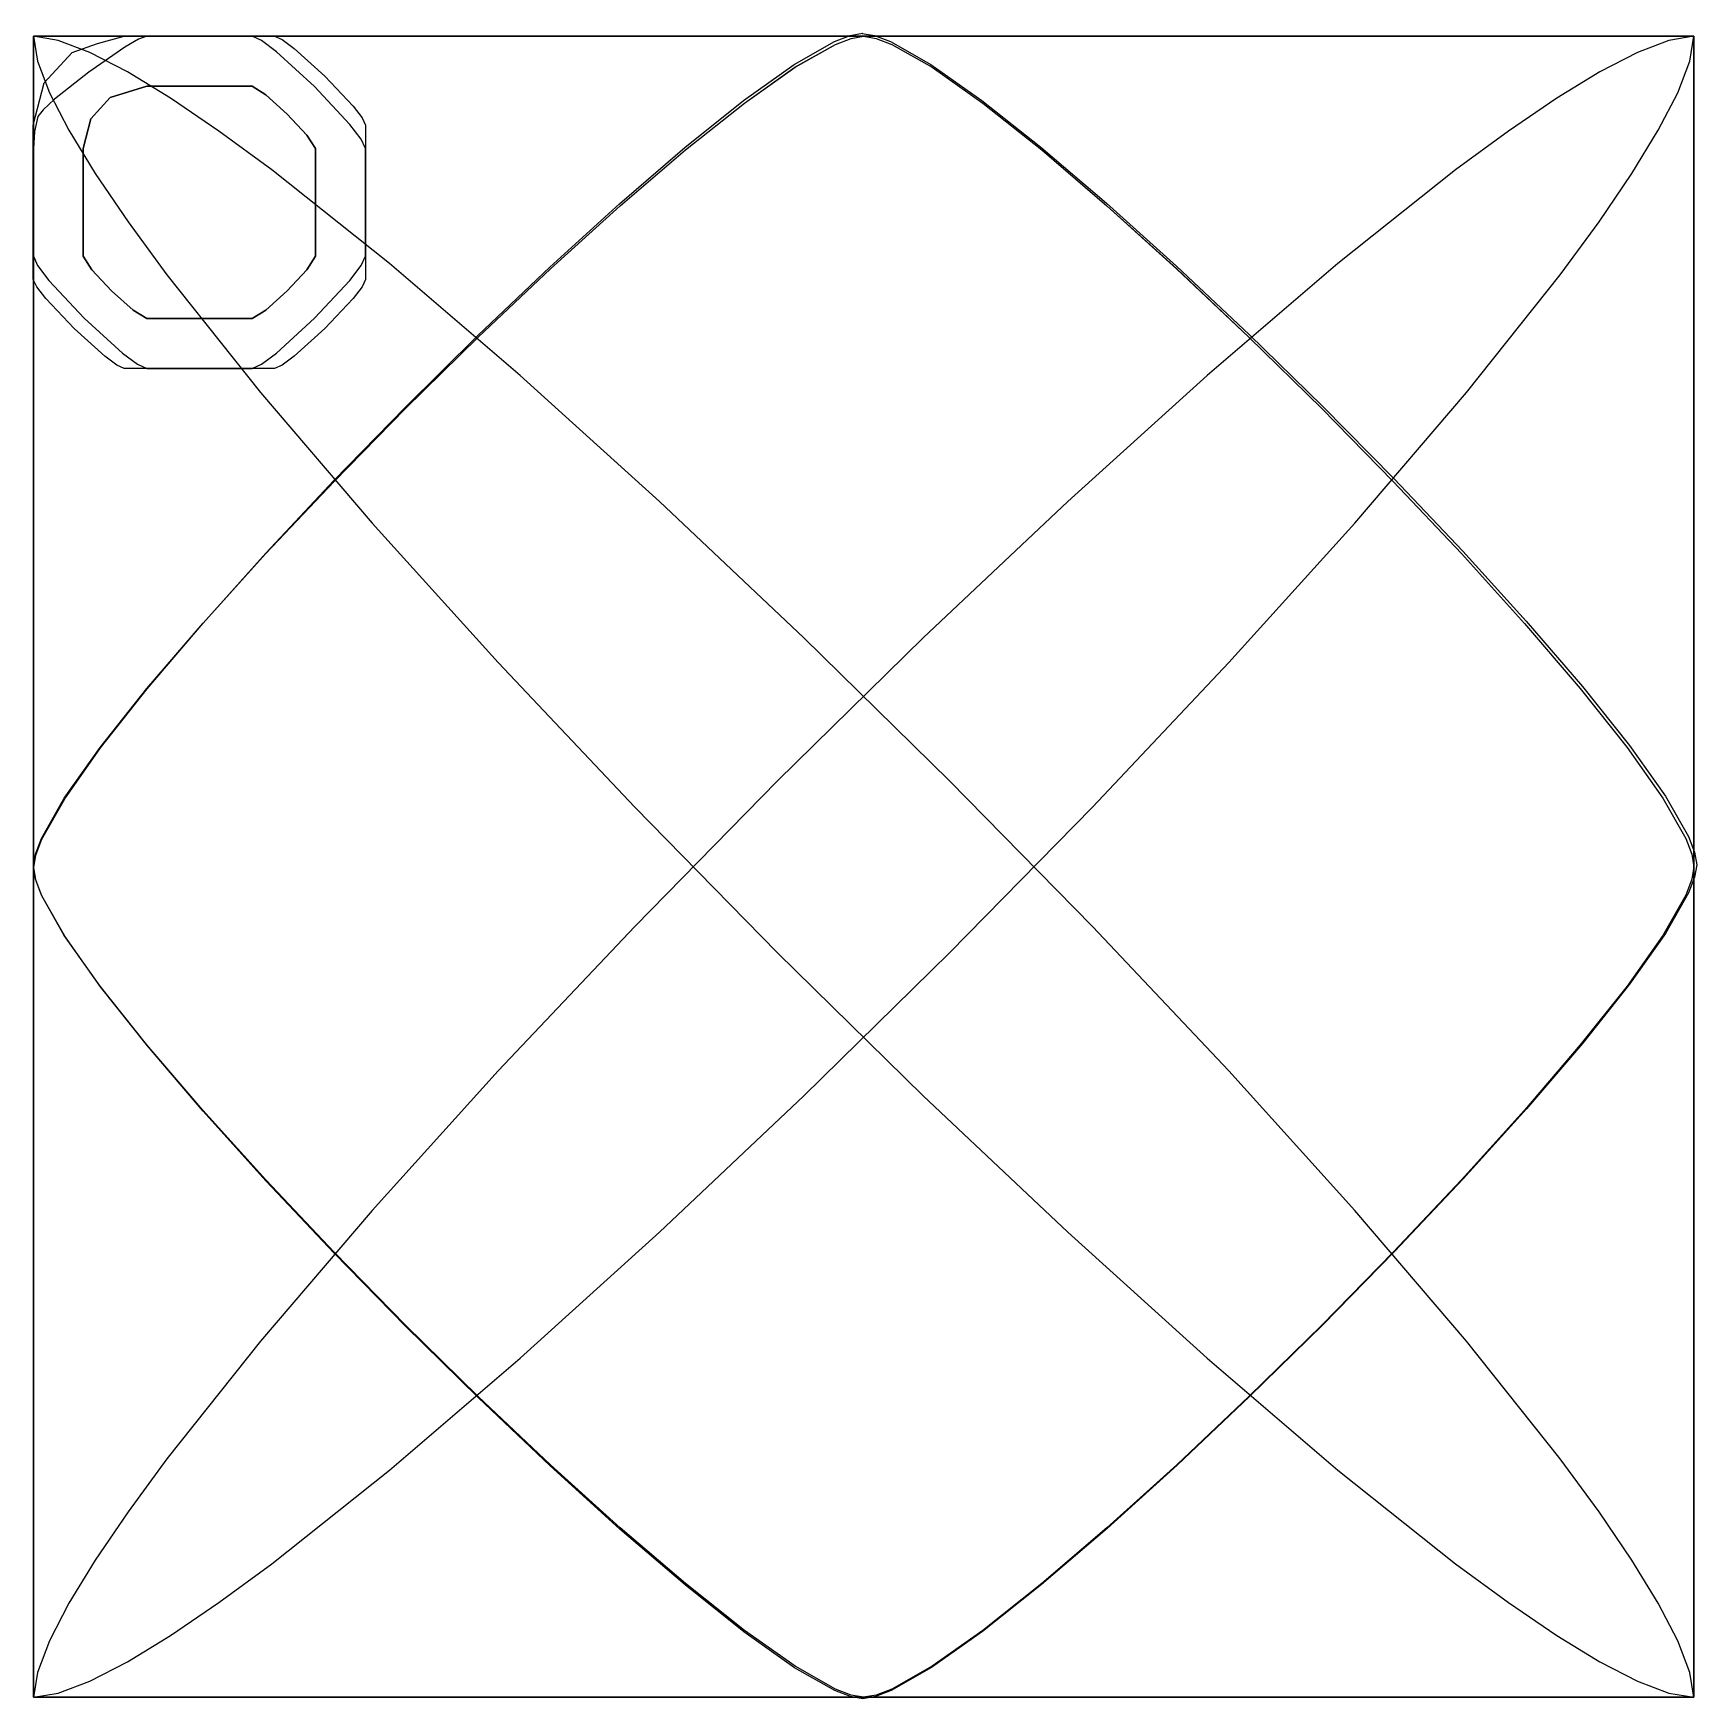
# Model space of a CAD drawing. Extents: x 0 to 141, y -114 to 28.
import ezdxf

# ---------------------------------------------------------------- set-up
doc = ezdxf.new("R2010")
doc.units = 0

msp = doc.modelspace()

# ---------------------------------------------------------------- linework, layer by layer
at = {"layer": 'Layer 1'}
for p, q in [((0, 27.2993), (0, -113.812)), ((2.118982, 26.949798), (0, 27.2993)), ((0, 27.2993), (0, 27.2993)), ((0, 27.2993), (0, -113.812)), ((2.118982, 26.949798), (0, 27.2993)), ((0, 27.2993), (0, 27.2993)), ((0, 27.2993), (0, -113.812)), ((2.118982, 26.949798), (0, 27.2993)), ((0, 27.2993), (0, 27.2993)), ((0, 27.2993), (0, -113.812)), ((2.118982, 26.949798), (0, 27.2993)), ((0, 27.2993), (0, 27.2993)), ((0, -43.2562), (0, 27.2993)), ((0, 27.2993), (70.5555, 27.2993)), ((141.111, 27.2993), (0, 27.2993)), ((0, 27.2993), (0, -113.812)), ((141.111, 27.2993), (0, 27.2993)), ((0, 27.2993), (0, -113.812)), ((141.111, 27.2993), (0, 27.2993)), ((0, 27.2993), (0.349509, 25.180314)), ((0, 27.2993), (0, -113.812)), ((2.118982, 26.949798), (0, 27.2993)), ((0, 27.2993), (0, 27.2993)), ((0, -43.2562), (0, 27.2993)), ((0, 27.2993), (70.5555, 27.2993)), ((141.111, 27.2993), (0, 27.2993)), ((0, 27.2993), (0.349509, 25.180314)), ((141.111, 27.2993), (0, 27.2993)), ((0, 27.2993), (0, -113.812)), ((0, -43.2562), (0, 27.2993)), ((0, 27.2993), (70.5555, 27.2993)), ((141.111, 27.2993), (0, 27.2993)), ((0, 27.2993), (0, -113.812)), ((0, -43.2562), (0, 27.2993)), ((0, 27.2993), (70.5555, 27.2993)), ((0, -43.2562), (0, 27.2993)), ((0, 27.2993), (70.5555, 27.2993)), ((0, -43.2562), (0, 27.2993)), ((0, 27.2993), (70.5555, 27.2993)), ((0, -43.2562), (0, 27.2993)), ((0, 27.2993), (70.5555, 27.2993)), ((0, -43.2562), (0, 27.2993)), ((0, 27.2993), (70.5555, 27.2993)), ((0, -43.2562), (0, 27.2993)), ((0, 27.2993), (70.5555, 27.2993)), ((0, -43.2562), (0, 27.2993)), ((0, 27.2993), (70.5555, 27.2993)), ((0, -43.2562), (0, 27.2993)), ((0, 27.2993), (70.5555, 27.2993)), ((0, -43.2562), (0, 27.2993)), ((0, 27.2993), (70.5555, 27.2993)), ((0, -43.2562), (0, 27.2993)), ((0, 27.2993), (70.5555, 27.2993)), ((0, 27.2993), (0, -113.812)), ((2.118982, 26.949798), (0, 27.2993)), ((0, 27.2993), (0, 27.2993)), ((0, 27.2993), (0, -113.812)), ((2.118982, 26.949798), (0, 27.2993)), ((0, 27.2993), (0, 27.2993)), ((0, -43.2562), (0, 27.2993)), ((0, 27.2993), (70.5555, 27.2993)), ((0, -43.2562), (0, 27.2993)), ((0, 27.2993), (70.5555, 27.2993)), ((0, -43.2562), (0, 27.2993)), ((0, 27.2993), (70.5555, 27.2993)), ((141.111, 27.2993), (0, 27.2993)), ((0, 27.2993), (0.349509, 25.180314)), ((141.111, 27.2993), (0, 27.2993)), ((0, 27.2993), (0, -113.812)), ((141.111, 27.2993), (0, 27.2993)), ((0, 27.2993), (0, -113.812)), ((141.111, 27.2993), (0, 27.2993)), ((0, 27.2993), (0.349509, 25.180314)), ((0, 27.2993), (0, -113.812)), ((2.118982, 26.949798), (0, 27.2993)), ((0, 27.2993), (0, 27.2993)), ((0, -43.2562), (0, 27.2993)), ((0, 27.2993), (70.5555, 27.2993)), ((0, -43.2562), (0, 27.2993)), ((0, 27.2993), (70.5555, 27.2993)), ((0, -43.2562), (0, 27.2993)), ((0, 27.2993), (70.5555, 27.2993)), ((0, 27.2993), (0, -113.812)), ((2.118982, 26.949798), (0, 27.2993)), ((0, 27.2993), (0, 27.2993)), ((0, -43.2562), (0, 27.2993)), ((0, 27.2993), (70.5555, 27.2993)), ((0, -43.2562), (0, 27.2993)), ((0, 27.2993), (70.5555, 27.2993)), ((141.111, 27.2993), (0, 27.2993)), ((0, 27.2993), (0, -113.812)), ((0, -43.2562), (0, 27.2993)), ((0, 27.2993), (70.5555, 27.2993)), ((141.111, 27.2993), (0, 27.2993)), ((0, 27.2993), (0, -113.812)), ((0, -43.2562), (0, 27.2993)), ((0, 27.2993), (70.5555, 27.2993)), ((0, -43.2562), (0, 27.2993)), ((0, 27.2993), (70.5555, 27.2993)), ((0, 27.2993), (0, -113.812)), ((2.118982, 26.949798), (0, 27.2993)), ((0, 27.2993), (0, 27.2993)), ((0, -43.2562), (0, 27.2993)), ((0, 27.2993), (70.5555, 27.2993)), ((0, 27.2993), (0, -113.812)), ((2.118982, 26.949798), (0, 27.2993)), ((0, 27.2993), (0, 27.2993)), ((0, -43.2562), (0, 27.2993)), ((0, 27.2993), (70.5555, 27.2993)), ((0, 27.2993), (0, -113.812)), ((2.118982, 26.949798), (0, 27.2993)), ((0, 27.2993), (0, 27.2993)), ((0, -43.2562), (0, 27.2993)), ((0, 27.2993), (70.5555, 27.2993)), ((0, -43.2562), (0, 27.2993)), ((0, 27.2993), (70.5555, 27.2993)), ((141.111, 27.2993), (0, 27.2993)), ((0, 27.2993), (0, -113.812)), ((141.111, 27.2993), (0, 27.2993)), ((0, 27.2993), (0.349509, 25.180314)), ((141.111, 27.2993), (0, 27.2993)), ((0, 27.2993), (0, -113.812)), ((0, 27.2993), (0, -113.812)), ((2.118982, 26.949798), (0, 27.2993)), ((0, 27.2993), (0, 27.2993)), ((141.111, 27.2993), (0, 27.2993)), ((0, 27.2993), (0, -113.812)), ((141.111, 27.2993), (0, 27.2993)), ((0, 27.2993), (0.349509, 25.180314)), ((0, -43.2562), (0, 27.2993)), ((0, 27.2993), (70.5555, 27.2993)), ((0, -43.2562), (0, 27.2993)), ((0, 27.2993), (70.5555, 27.2993)), ((0, 27.2993), (0, -113.812)), ((2.118982, 26.949798), (0, 27.2993)), ((0, 27.2993), (0, 27.2993)), ((0, -43.2562), (0, 27.2993)), ((0, 27.2993), (70.5555, 27.2993)), ((0, -43.2562), (0, 27.2993)), ((0, 27.2993), (70.5555, 27.2993)), ((0, -43.2562), (0, 27.2993)), ((0, 27.2993), (70.5555, 27.2993)), ((0, 27.2993), (0, -113.812)), ((2.118982, 26.949798), (0, 27.2993)), ((0, 27.2993), (0, 27.2993)), ((141.111, 27.2993), (0, 27.2993)), ((0, 27.2993), (0, -113.812)), ((141.111, 27.2993), (0, 27.2993)), ((0, 27.2993), (0.349509, 25.180314)), ((141.111, 27.2993), (0, 27.2993)), ((0, 27.2993), (0, -113.812)), ((0, -43.2562), (0, 27.2993)), ((0, 27.2993), (70.5555, 27.2993)), ((0, -43.2562), (0, 27.2993)), ((0, 27.2993), (70.5555, 27.2993)), ((141.111, 27.2993), (0, 27.2993)), ((0, 27.2993), (0.349509, 25.180314)), ((0, -43.2562), (0, 27.2993)), ((0, 27.2993), (70.5555, 27.2993)), ((0, -43.2562), (0, 27.2993)), ((0, 27.2993), (70.5555, 27.2993)), ((0, 27.2993), (0, -113.812)), ((2.118982, 26.949798), (0, 27.2993)), ((0, 27.2993), (0, 27.2993)), ((0, -43.2562), (0, 27.2993)), ((0, 27.2993), (70.5555, 27.2993)), ((0, 27.2993), (0, -113.812)), ((2.118982, 26.949798), (0, 27.2993)), ((0, 27.2993), (0, 27.2993)), ((0, -43.2562), (0, 27.2993)), ((0, 27.2993), (70.5555, 27.2993)), ((0, -43.2562), (0, 27.2993)), ((0, 27.2993), (70.5555, 27.2993)), ((0, -43.2562), (0, 27.2993)), ((0, 27.2993), (70.5555, 27.2993)), ((0, -43.2562), (0, 27.2993)), ((0, 27.2993), (70.5555, 27.2993)), ((0, -43.2562), (0, 27.2993)), ((0, 27.2993), (70.5555, 27.2993)), ((0, -43.2562), (0, 27.2993)), ((0, 27.2993), (70.5555, 27.2993)), ((141.111, 27.2993), (0, 27.2993)), ((0, 27.2993), (0.349509, 25.180314)), ((141.111, 27.2993), (0, 27.2993)), ((0, 27.2993), (0, -113.812)), ((141.111, 27.2993), (0, 27.2993)), ((0, 27.2993), (0, -113.812)), ((0, -43.2562), (0, 27.2993)), ((0, 27.2993), (70.5555, 27.2993)), ((0, 27.2993), (0, -113.812)), ((2.118982, 26.949798), (0, 27.2993)), ((0, 27.2993), (0, 27.2993)), ((0, -43.2562), (0, 27.2993)), ((0, 27.2993), (70.5555, 27.2993)), ((0, -43.2562), (0, 27.2993)), ((0, 27.2993), (70.5555, 27.2993)), ((0, -43.2562), (0, 27.2993)), ((0, 27.2993), (70.5555, 27.2993)), ((141.111, 27.2993), (0, 27.2993)), ((0, 27.2993), (0.349509, 25.180314)), ((0, -43.2562), (0, 27.2993)), ((0, 27.2993), (70.5555, 27.2993)), ((141.111, 27.2993), (0, 27.2993)), ((0, 27.2993), (0, -113.812)), ((0, -43.2562), (0, 27.2993)), ((0, 27.2993), (70.5555, 27.2993)), ((0, 27.2993), (0, -113.812)), ((2.118982, 26.949798), (0, 27.2993)), ((0, 27.2993), (0, 27.2993)), ((0, -43.2562), (0, 27.2993)), ((0, 27.2993), (70.5555, 27.2993)), ((0, -43.2562), (0, 27.2993)), ((0, 27.2993), (70.5555, 27.2993)), ((141.111, 27.2993), (0, 27.2993)), ((0, 27.2993), (0, -113.812)), ((0, 27.2993), (0, -113.812)), ((2.118982, 26.949798), (0, 27.2993)), ((0, 27.2993), (0, 27.2993)), ((141.111, 27.2993), (0, 27.2993)), ((0, 27.2993), (0, -113.812)), ((0, -43.2562), (0, 27.2993)), ((0, 27.2993), (70.5555, 27.2993)), ((141.111, 27.2993), (0, 27.2993)), ((0, 27.2993), (0, -113.812)), ((0, -43.2562), (0, 27.2993)), ((0, 27.2993), (70.5555, 27.2993)), ((0, -43.2562), (0, 27.2993)), ((0, 27.2993), (70.5555, 27.2993)), ((0, 27.2993), (0, -113.812)), ((2.118982, 26.949798), (0, 27.2993)), ((0, 27.2993), (0, 27.2993)), ((0, 27.2993), (0, -113.812)), ((2.118982, 26.949798), (0, 27.2993)), ((0, 27.2993), (0, 27.2993)), ((0, 27.2993), (0, -113.812)), ((2.118982, 26.949798), (0, 27.2993)), ((0, 27.2993), (0, 27.2993)), ((141.111, 27.2993), (0, 27.2993)), ((0, 27.2993), (0.349509, 25.180314)), ((0, 27.2993), (0, -113.812)), ((2.118982, 26.949798), (0, 27.2993)), ((0, 27.2993), (0, 27.2993)), ((0, -43.2562), (0, 27.2993)), ((0, 27.2993), (70.5555, 27.2993)), ((141.111, 27.2993), (0, 27.2993)), ((0, 27.2993), (0.349509, 25.180314)), ((0, -43.2562), (0, 27.2993)), ((0, 27.2993), (70.5555, 27.2993)), ((0, 27.2993), (0, -113.812)), ((2.118982, 26.949798), (0, 27.2993)), ((0, 27.2993), (0, 27.2993)), ((0, -43.2562), (0, 27.2993)), ((0, 27.2993), (70.5555, 27.2993)), ((0, -43.2562), (0, 27.2993)), ((0, 27.2993), (70.5555, 27.2993)), ((0, -43.2562), (0, 27.2993)), ((0, 27.2993), (70.5555, 27.2993)), ((141.111, 27.2993), (0, 27.2993)), ((0, 27.2993), (0.349509, 25.180314)), ((0, -43.2562), (0, 27.2993)), ((0, 27.2993), (70.5555, 27.2993)), ((141.111, 27.2993), (0, 27.2993)), ((0, 27.2993), (0, -113.812)), ((141.111, 27.2993), (0, 27.2993)), ((0, 27.2993), (0.349509, 25.180314)), ((0, -43.2562), (0, 27.2993)), ((0, 27.2993), (70.5555, 27.2993)), ((141.111, 27.2993), (0, 27.2993)), ((0, 27.2993), (0.349509, 25.180314)), ((0, 27.2993), (0, -113.812)), ((2.118982, 26.949798), (0, 27.2993)), ((0, 27.2993), (0, 27.2993)), ((141.111, 27.2993), (0, 27.2993)), ((0, 27.2993), (0.349509, 25.180314)), ((0, 27.2993), (0, -113.812)), ((2.118982, 26.949798), (0, 27.2993)), ((0, 27.2993), (0, 27.2993)), ((0, 27.2993), (0, -113.812)), ((2.118982, 26.949798), (0, 27.2993)), ((0, 27.2993), (0, 27.2993)), ((0, -43.2562), (0, 27.2993)), ((0, 27.2993), (70.5555, 27.2993)), ((0, -43.2562), (0, 27.2993)), ((0, 27.2993), (70.5555, 27.2993)), ((0, -43.2562), (0, 27.2993)), ((0, 27.2993), (70.5555, 27.2993)), ((141.111, 27.2993), (0, 27.2993)), ((0, 27.2993), (0.349509, 25.180314)), ((0, 27.2993), (0, -113.812)), ((2.118982, 26.949798), (0, 27.2993)), ((0, 27.2993), (0, 27.2993)), ((0, -43.2562), (0, 27.2993)), ((0, 27.2993), (70.5555, 27.2993)), ((0, -43.2562), (0, 27.2993)), ((0, 27.2993), (70.5555, 27.2993)), ((0, -43.2562), (0, 27.2993)), ((0, 27.2993), (70.5555, 27.2993)), ((141.111, 27.2993), (0, 27.2993)), ((0, 27.2993), (0.349509, 25.180314)), ((0, -43.2562), (0, 27.2993)), ((0, 27.2993), (70.5555, 27.2993)), ((0, -43.2562), (0, 27.2993)), ((0, 27.2993), (70.5555, 27.2993)), ((4.795492, 25.928609), (2.118982, 26.949798)), ((4.795492, 25.928609), (2.118982, 26.949798)), ((4.795492, 25.928609), (2.118982, 26.949798)), ((4.795492, 25.928609), (2.118982, 26.949798)), ((4.795492, 25.928609), (2.118982, 26.949798)), ((4.795492, 25.928609), (2.118982, 26.949798)), ((4.795492, 25.928609), (2.118982, 26.949798)), ((4.795492, 25.928609), (2.118982, 26.949798)), ((4.795492, 25.928609), (2.118982, 26.949798)), ((4.795492, 25.928609), (2.118982, 26.949798)), ((4.795492, 25.928609), (2.118982, 26.949798)), ((4.795492, 25.928609), (2.118982, 26.949798)), ((4.795492, 25.928609), (2.118982, 26.949798)), ((4.795492, 25.928609), (2.118982, 26.949798)), ((4.795492, 25.928609), (2.118982, 26.949798)), ((4.795492, 25.928609), (2.118982, 26.949798)), ((4.795492, 25.928609), (2.118982, 26.949798)), ((4.795492, 25.928609), (2.118982, 26.949798)), ((4.795492, 25.928609), (2.118982, 26.949798)), ((4.795492, 25.928609), (2.118982, 26.949798)), ((4.795492, 25.928609), (2.118982, 26.949798)), ((4.795492, 25.928609), (2.118982, 26.949798)), ((4.795492, 25.928609), (2.118982, 26.949798)), ((4.795492, 25.928609), (2.118982, 26.949798)), ((4.795492, 25.928609), (2.118982, 26.949798)), ((4.795492, 25.928609), (2.118982, 26.949798)), ((4.795492, 25.928609), (2.118982, 26.949798)), ((4.795492, 25.928609), (2.118982, 26.949798)), ((4.795492, 25.928609), (2.118982, 26.949798)), ((5.464225, 26.694537), (7.71482, 27.2993)), ((5.464225, 26.694537), (7.71482, 27.2993)), ((5.464225, 26.694537), (7.71482, 27.2993)), ((7.71482, 27.2993), (20.5071, 27.2993)), ((7.71482, 27.2993), (20.5071, 27.2993)), ((7.71482, 27.2993), (20.5071, 27.2993)), ((8.93728, 27.044272), (7.772979, 26.369595)), ((8.93728, 27.044272), (7.772979, 26.369595)), ((8.93728, 27.044272), (7.772979, 26.369595)), ((9.63534, 27.297), (8.93728, 27.044272)), ((9.63534, 27.297), (8.93728, 27.044272)), ((9.63534, 27.297), (8.93728, 27.044272)), ((18.5869, 27.297), (9.63534, 27.297)), ((9.63534, 27.297), (9.63534, 27.297)), ((18.5869, 27.297), (9.63534, 27.297)), ((9.63534, 27.297), (9.63534, 27.297)), ((18.5869, 27.297), (9.63534, 27.297)), ((9.63534, 27.297), (9.63534, 27.297)), ((19.382169, 26.94158), (18.5869, 27.297)), ((18.5869, 27.297), (18.5869, 27.297)), ((19.382169, 26.94158), (18.5869, 27.297)), ((18.5869, 27.297), (18.5869, 27.297)), ((19.382169, 26.94158), (18.5869, 27.297)), ((18.5869, 27.297), (18.5869, 27.297)), ((20.652623, 25.993373), (19.382169, 26.94158)), ((20.652623, 25.993373), (19.382169, 26.94158)), ((20.652623, 25.993373), (19.382169, 26.94158)), ((20.5071, 27.2993), (21.144178, 27.017146)), ((20.5071, 27.2993), (21.144178, 27.017146)), ((20.5071, 27.2993), (21.144178, 27.017146)), ((21.144178, 27.017146), (22.161958, 26.264402)), ((21.144178, 27.017146), (22.161958, 26.264402)), ((21.144178, 27.017146), (22.161958, 26.264402)), ((68.070432, 26.864609), (69.407519, 27.377843)), ((68.156152, 26.613968), (69.494355, 27.124553)), ((68.156152, 26.613968), (69.494355, 27.124553)), ((68.156152, 26.613968), (69.494355, 27.124553)), ((68.156152, 26.613968), (69.494355, 27.124553)), ((68.156152, 26.613968), (69.494355, 27.124553)), ((68.156152, 26.613968), (69.494355, 27.124553)), ((68.156152, 26.613968), (69.494355, 27.124553)), ((68.156152, 26.613968), (69.494355, 27.124553)), ((68.156152, 26.613968), (69.494355, 27.124553)), ((68.156152, 26.613968), (69.494355, 27.124553)), ((68.156152, 26.613968), (69.494355, 27.124553)), ((68.156152, 26.613968), (69.494355, 27.124553)), ((68.156152, 26.613968), (69.494355, 27.124553)), ((68.156152, 26.613968), (69.494355, 27.124553)), ((68.156152, 26.613968), (69.494355, 27.124553)), ((68.156152, 26.613968), (69.494355, 27.124553)), ((68.156152, 26.613968), (69.494355, 27.124553)), ((68.156152, 26.613968), (69.494355, 27.124553)), ((68.156152, 26.613968), (69.494355, 27.124553)), ((68.156152, 26.613968), (69.494355, 27.124553)), ((68.156152, 26.613968), (69.494355, 27.124553)), ((68.156152, 26.613968), (69.494355, 27.124553)), ((68.156152, 26.613968), (69.494355, 27.124553)), ((68.156152, 26.613968), (69.494355, 27.124553)), ((68.156152, 26.613968), (69.494355, 27.124553)), ((68.156152, 26.613968), (69.494355, 27.124553)), ((68.157186, 26.61393), (69.495706, 27.124543)), ((68.157186, 26.61393), (69.495706, 27.124543)), ((68.157186, 26.61393), (69.495706, 27.124543)), ((68.157186, 26.61393), (69.495706, 27.124543)), ((68.157186, 26.61393), (69.495706, 27.124543)), ((68.157186, 26.61393), (69.495706, 27.124543)), ((68.157186, 26.61393), (69.495706, 27.124543)), ((68.157186, 26.61393), (69.495706, 27.124543)), ((68.157186, 26.61393), (69.495706, 27.124543)), ((68.157186, 26.61393), (69.495706, 27.124543)), ((68.157186, 26.61393), (69.495706, 27.124543)), ((68.157186, 26.61393), (69.495706, 27.124543)), ((68.157186, 26.61393), (69.495706, 27.124543)), ((68.157186, 26.61393), (69.495706, 27.124543)), ((68.157186, 26.61393), (69.495706, 27.124543)), ((68.157186, 26.61393), (69.495706, 27.124543)), ((68.157186, 26.61393), (69.495706, 27.124543)), ((68.157186, 26.61393), (69.495706, 27.124543)), ((68.157186, 26.61393), (69.495706, 27.124543)), ((68.157186, 26.61393), (69.495706, 27.124543)), ((68.157186, 26.61393), (69.495706, 27.124543)), ((68.157186, 26.61393), (69.495706, 27.124543)), ((68.157186, 26.61393), (69.495706, 27.124543)), ((68.157186, 26.61393), (69.495706, 27.124543)), ((68.157186, 26.61393), (69.495706, 27.124543)), ((68.157186, 26.61393), (69.495706, 27.124543)), ((68.157186, 26.61393), (69.495706, 27.124543)), ((68.157186, 26.61393), (69.495706, 27.124543)), ((68.157186, 26.61393), (69.495706, 27.124543)), ((68.157186, 26.61393), (69.495706, 27.124543)), ((68.157186, 26.61393), (69.495706, 27.124543)), ((68.157186, 26.61393), (69.495706, 27.124543)), ((68.157186, 26.61393), (69.495706, 27.124543)), ((68.157186, 26.61393), (69.495706, 27.124543)), ((68.157779, 26.613952), (69.496022, 27.124548)), ((68.157779, 26.613952), (69.496022, 27.124548)), ((68.157779, 26.613952), (69.496022, 27.124548)), ((68.157779, 26.613952), (69.496022, 27.124548)), ((68.157779, 26.613952), (69.496022, 27.124548)), ((68.157779, 26.613952), (69.496022, 27.124548)), ((68.157779, 26.613952), (69.496022, 27.124548)), ((68.157779, 26.613952), (69.496022, 27.124548)), ((68.157779, 26.613952), (69.496022, 27.124548)), ((68.157779, 26.613952), (69.496022, 27.124548)), ((68.157779, 26.613952), (69.496022, 27.124548)), ((68.157779, 26.613952), (69.496022, 27.124548)), ((68.157779, 26.613952), (69.496022, 27.124548)), ((68.157779, 26.613952), (69.496022, 27.124548)), ((68.157779, 26.613952), (69.496022, 27.124548)), ((68.157779, 26.613952), (69.496022, 27.124548)), ((68.157779, 26.613952), (69.496022, 27.124548)), ((68.157779, 26.613952), (69.496022, 27.124548)), ((68.157779, 26.613952), (69.496022, 27.124548)), ((68.157779, 26.613952), (69.496022, 27.124548)), ((68.157779, 26.613952), (69.496022, 27.124548)), ((68.157779, 26.613952), (69.496022, 27.124548)), ((68.157779, 26.613952), (69.496022, 27.124548)), ((68.157779, 26.613952), (69.496022, 27.124548)), ((68.157779, 26.613952), (69.496022, 27.124548)), ((68.157779, 26.613952), (69.496022, 27.124548)), ((68.157779, 26.613952), (69.496022, 27.124548)), ((68.157779, 26.613952), (69.496022, 27.124548)), ((68.157779, 26.613952), (69.496022, 27.124548)), ((68.157779, 26.613952), (69.496022, 27.124548)), ((68.157779, 26.613952), (69.496022, 27.124548)), ((68.157779, 26.613952), (69.496022, 27.124548)), ((68.157779, 26.613952), (69.496022, 27.124548)), ((68.157779, 26.613952), (69.496022, 27.124548)), ((68.157779, 26.613952), (69.496022, 27.124548)), ((68.157779, 26.613952), (69.496022, 27.124548)), ((68.157779, 26.613952), (69.496022, 27.124548)), ((68.157779, 26.613952), (69.496022, 27.124548)), ((68.157779, 26.613952), (69.496022, 27.124548)), ((68.157779, 26.613952), (69.496022, 27.124548)), ((69.407519, 27.377843), (70.4666, 27.5535)), ((69.494355, 27.124553), (70.5538, 27.2993)), ((69.494355, 27.124553), (70.5538, 27.2993)), ((69.494355, 27.124553), (70.5538, 27.2993)), ((69.494355, 27.124553), (70.5538, 27.2993)), ((69.494355, 27.124553), (70.5538, 27.2993)), ((69.494355, 27.124553), (70.5538, 27.2993)), ((69.494355, 27.124553), (70.5538, 27.2993)), ((69.494355, 27.124553), (70.5538, 27.2993)), ((69.494355, 27.124553), (70.5538, 27.2993)), ((69.494355, 27.124553), (70.5538, 27.2993)), ((69.494355, 27.124553), (70.5538, 27.2993)), ((69.494355, 27.124553), (70.5538, 27.2993)), ((69.494355, 27.124553), (70.5538, 27.2993)), ((69.494355, 27.124553), (70.5538, 27.2993)), ((69.494355, 27.124553), (70.5538, 27.2993)), ((69.494355, 27.124553), (70.5538, 27.2993)), ((69.494355, 27.124553), (70.5538, 27.2993)), ((69.494355, 27.124553), (70.5538, 27.2993)), ((69.494355, 27.124553), (70.5538, 27.2993)), ((69.494355, 27.124553), (70.5538, 27.2993)), ((69.494355, 27.124553), (70.5538, 27.2993)), ((69.494355, 27.124553), (70.5538, 27.2993)), ((69.494355, 27.124553), (70.5538, 27.2993)), ((69.494355, 27.124553), (70.5538, 27.2993)), ((69.494355, 27.124553), (70.5538, 27.2993)), ((69.494355, 27.124553), (70.5538, 27.2993)), ((69.495706, 27.124543), (70.5555, 27.2993)), ((69.495706, 27.124543), (70.5555, 27.2993)), ((69.495706, 27.124543), (70.5555, 27.2993)), ((69.495706, 27.124543), (70.5555, 27.2993)), ((69.495706, 27.124543), (70.5555, 27.2993)), ((69.495706, 27.124543), (70.5555, 27.2993)), ((69.495706, 27.124543), (70.5555, 27.2993)), ((69.495706, 27.124543), (70.5555, 27.2993)), ((69.495706, 27.124543), (70.5555, 27.2993)), ((69.495706, 27.124543), (70.5555, 27.2993)), ((69.495706, 27.124543), (70.5555, 27.2993)), ((69.495706, 27.124543), (70.5555, 27.2993)), ((69.495706, 27.124543), (70.5555, 27.2993)), ((69.495706, 27.124543), (70.5555, 27.2993)), ((69.495706, 27.124543), (70.5555, 27.2993)), ((69.495706, 27.124543), (70.5555, 27.2993)), ((69.495706, 27.124543), (70.5555, 27.2993)), ((69.495706, 27.124543), (70.5555, 27.2993)), ((69.495706, 27.124543), (70.5555, 27.2993)), ((69.495706, 27.124543), (70.5555, 27.2993)), ((69.495706, 27.124543), (70.5555, 27.2993)), ((69.495706, 27.124543), (70.5555, 27.2993)), ((69.495706, 27.124543), (70.5555, 27.2993)), ((69.495706, 27.124543), (70.5555, 27.2993)), ((69.495706, 27.124543), (70.5555, 27.2993)), ((69.495706, 27.124543), (70.5555, 27.2993)), ((69.495706, 27.124543), (70.5555, 27.2993)), ((69.495706, 27.124543), (70.5555, 27.2993)), ((69.495706, 27.124543), (70.5555, 27.2993)), ((69.495706, 27.124543), (70.5555, 27.2993)), ((69.495706, 27.124543), (70.5555, 27.2993)), ((69.495706, 27.124543), (70.5555, 27.2993)), ((69.495706, 27.124543), (70.5555, 27.2993)), ((69.495706, 27.124543), (70.5555, 27.2993)), ((69.496022, 27.124548), (70.5555, 27.2993)), ((69.496022, 27.124548), (70.5555, 27.2993)), ((69.496022, 27.124548), (70.5555, 27.2993)), ((69.496022, 27.124548), (70.5555, 27.2993)), ((69.496022, 27.124548), (70.5555, 27.2993)), ((69.496022, 27.124548), (70.5555, 27.2993)), ((69.496022, 27.124548), (70.5555, 27.2993)), ((69.496022, 27.124548), (70.5555, 27.2993)), ((69.496022, 27.124548), (70.5555, 27.2993)), ((69.496022, 27.124548), (70.5555, 27.2993)), ((69.496022, 27.124548), (70.5555, 27.2993)), ((69.496022, 27.124548), (70.5555, 27.2993)), ((69.496022, 27.124548), (70.5555, 27.2993)), ((69.496022, 27.124548), (70.5555, 27.2993)), ((69.496022, 27.124548), (70.5555, 27.2993)), ((69.496022, 27.124548), (70.5555, 27.2993)), ((69.496022, 27.124548), (70.5555, 27.2993)), ((69.496022, 27.124548), (70.5555, 27.2993)), ((69.496022, 27.124548), (70.5555, 27.2993)), ((69.496022, 27.124548), (70.5555, 27.2993)), ((69.496022, 27.124548), (70.5555, 27.2993)), ((69.496022, 27.124548), (70.5555, 27.2993)), ((69.496022, 27.124548), (70.5555, 27.2993)), ((69.496022, 27.124548), (70.5555, 27.2993)), ((69.496022, 27.124548), (70.5555, 27.2993)), ((69.496022, 27.124548), (70.5555, 27.2993)), ((69.496022, 27.124548), (70.5555, 27.2993)), ((69.496022, 27.124548), (70.5555, 27.2993)), ((69.496022, 27.124548), (70.5555, 27.2993)), ((69.496022, 27.124548), (70.5555, 27.2993)), ((69.496022, 27.124548), (70.5555, 27.2993)), ((69.496022, 27.124548), (70.5555, 27.2993)), ((69.496022, 27.124548), (70.5555, 27.2993)), ((69.496022, 27.124548), (70.5555, 27.2993)), ((69.496022, 27.124548), (70.5555, 27.2993)), ((69.496022, 27.124548), (70.5555, 27.2993)), ((69.496022, 27.124548), (70.5555, 27.2993)), ((69.496022, 27.124548), (70.5555, 27.2993)), ((69.496022, 27.124548), (70.5555, 27.2993)), ((69.496022, 27.124548), (70.5555, 27.2993)), ((70.4666, 27.5535), (70.4265, 27.5347)), ((70.4265, 27.5347), (71.487086, 27.359793)), ((70.5538, 27.2993), (71.6133, 27.124548)), ((70.5538, 27.2993), (71.6133, 27.124548)), ((70.5538, 27.2993), (71.6133, 27.124548)), ((70.5538, 27.2993), (71.6133, 27.124548)), ((70.5538, 27.2993), (71.6133, 27.124548)), ((70.5538, 27.2993), (71.6133, 27.124548)), ((70.5538, 27.2993), (71.6133, 27.124548)), ((70.5538, 27.2993), (71.6133, 27.124548)), ((70.5538, 27.2993), (71.6133, 27.124548)), ((70.5538, 27.2993), (71.6133, 27.124548)), ((70.5538, 27.2993), (71.6133, 27.124548)), ((70.5538, 27.2993), (71.6133, 27.124548)), ((70.5538, 27.2993), (71.6133, 27.124548)), ((70.5538, 27.2993), (71.6133, 27.124548)), ((70.5538, 27.2993), (71.6133, 27.124548)), ((70.5538, 27.2993), (71.6133, 27.124548)), ((70.5538, 27.2993), (71.6133, 27.124548)), ((70.5538, 27.2993), (71.6133, 27.124548)), ((70.5538, 27.2993), (71.6133, 27.124548)), ((70.5538, 27.2993), (71.6133, 27.124548)), ((70.5538, 27.2993), (71.6133, 27.124548)), ((70.5538, 27.2993), (71.6133, 27.124548)), ((70.5538, 27.2993), (71.6133, 27.124548)), ((70.5538, 27.2993), (71.6133, 27.124548)), ((70.5538, 27.2993), (71.6133, 27.124548)), ((70.5538, 27.2993), (71.6133, 27.124548)), ((70.5555, 27.2993), (141.111, 27.2993)), ((70.5555, 27.2993), (70.5555, 27.2993)), ((70.5555, 27.2993), (71.615022, 27.124548)), ((70.5555, 27.2993), (70.5555, 27.2993)), ((70.5555, 27.2993), (141.111, 27.2993)), ((70.5555, 27.2993), (70.5555, 27.2993)), ((70.5555, 27.2993), (71.615022, 27.124548)), ((70.5555, 27.2993), (70.5555, 27.2993)), ((70.5555, 27.2993), (141.111, 27.2993)), ((70.5555, 27.2993), (71.615022, 27.124548)), ((70.5555, 27.2993), (70.5555, 27.2993)), ((70.5555, 27.2993), (141.111, 27.2993)), ((70.5555, 27.2993), (71.614951, 27.124549)), ((70.5555, 27.2993), (71.614951, 27.124549)), ((70.5555, 27.2993), (141.111, 27.2993)), ((70.5555, 27.2993), (141.111, 27.2993)), ((70.5555, 27.2993), (141.111, 27.2993)), ((70.5555, 27.2993), (141.111, 27.2993)), ((70.5555, 27.2993), (141.111, 27.2993)), ((70.5555, 27.2993), (71.615022, 27.124548)), ((70.5555, 27.2993), (70.5555, 27.2993)), ((70.5555, 27.2993), (141.111, 27.2993)), ((70.5555, 27.2993), (71.615022, 27.124548)), ((70.5555, 27.2993), (70.5555, 27.2993)), ((70.5555, 27.2993), (71.615022, 27.124548)), ((70.5555, 27.2993), (70.5555, 27.2993)), ((70.5555, 27.2993), (141.111, 27.2993)), ((70.5555, 27.2993), (70.5555, 27.2993)), ((70.5555, 27.2993), (71.614951, 27.124549)), ((70.5555, 27.2993), (141.111, 27.2993)), ((70.5555, 27.2993), (70.5555, 27.2993)), ((70.5555, 27.2993), (71.614951, 27.124549)), ((70.5555, 27.2993), (71.615022, 27.124548)), ((70.5555, 27.2993), (70.5555, 27.2993)), ((70.5555, 27.2993), (141.111, 27.2993)), ((70.5555, 27.2993), (141.111, 27.2993)), ((70.5555, 27.2993), (70.5555, 27.2993)), ((70.5555, 27.2993), (141.111, 27.2993)), ((70.5555, 27.2993), (70.5555, 27.2993)), ((70.5555, 27.2993), (71.615022, 27.124548)), ((70.5555, 27.2993), (70.5555, 27.2993)), ((70.5555, 27.2993), (141.111, 27.2993)), ((70.5555, 27.2993), (141.111, 27.2993)), ((70.5555, 27.2993), (70.5555, 27.2993)), ((70.5555, 27.2993), (71.614951, 27.124549)), ((70.5555, 27.2993), (71.614951, 27.124549)), ((70.5555, 27.2993), (71.615022, 27.124548)), ((70.5555, 27.2993), (70.5555, 27.2993)), ((70.5555, 27.2993), (71.615022, 27.124548)), ((70.5555, 27.2993), (70.5555, 27.2993)), ((70.5555, 27.2993), (71.615022, 27.124548)), ((70.5555, 27.2993), (70.5555, 27.2993)), ((70.5555, 27.2993), (141.111, 27.2993)), ((70.5555, 27.2993), (70.5555, 27.2993)), ((70.5555, 27.2993), (141.111, 27.2993)), ((70.5555, 27.2993), (141.111, 27.2993)), ((70.5555, 27.2993), (141.111, 27.2993)), ((70.5555, 27.2993), (71.615022, 27.124548)), ((70.5555, 27.2993), (70.5555, 27.2993)), ((70.5555, 27.2993), (71.615022, 27.124548)), ((70.5555, 27.2993), (70.5555, 27.2993)), ((70.5555, 27.2993), (141.111, 27.2993)), ((70.5555, 27.2993), (71.615022, 27.124548)), ((70.5555, 27.2993), (70.5555, 27.2993)), ((70.5555, 27.2993), (71.614951, 27.124549)), ((70.5555, 27.2993), (71.614951, 27.124549)), ((70.5555, 27.2993), (71.615022, 27.124548)), ((70.5555, 27.2993), (70.5555, 27.2993)), ((70.5555, 27.2993), (141.111, 27.2993)), ((70.5555, 27.2993), (70.5555, 27.2993)), ((70.5555, 27.2993), (141.111, 27.2993)), ((70.5555, 27.2993), (71.615022, 27.124548)), ((70.5555, 27.2993), (70.5555, 27.2993)), ((70.5555, 27.2993), (71.615022, 27.124548)), ((70.5555, 27.2993), (70.5555, 27.2993)), ((70.5555, 27.2993), (141.111, 27.2993)), ((70.5555, 27.2993), (70.5555, 27.2993)), ((70.5555, 27.2993), (71.615022, 27.124548)), ((70.5555, 27.2993), (70.5555, 27.2993)), ((70.5555, 27.2993), (71.614951, 27.124549)), ((70.5555, 27.2993), (141.111, 27.2993)), ((70.5555, 27.2993), (70.5555, 27.2993)), ((70.5555, 27.2993), (141.111, 27.2993)), ((70.5555, 27.2993), (70.5555, 27.2993)), ((70.5555, 27.2993), (141.111, 27.2993)), ((70.5555, 27.2993), (71.614951, 27.124549)), ((70.5555, 27.2993), (141.111, 27.2993)), ((70.5555, 27.2993), (70.5555, 27.2993)), ((70.5555, 27.2993), (141.111, 27.2993)), ((70.5555, 27.2993), (141.111, 27.2993)), ((70.5555, 27.2993), (141.111, 27.2993)), ((70.5555, 27.2993), (70.5555, 27.2993)), ((70.5555, 27.2993), (141.111, 27.2993)), ((70.5555, 27.2993), (70.5555, 27.2993)), ((70.5555, 27.2993), (71.614951, 27.124549)), ((70.5555, 27.2993), (71.614951, 27.124549)), ((70.5555, 27.2993), (71.614951, 27.124549)), ((70.5555, 27.2993), (141.111, 27.2993)), ((70.5555, 27.2993), (141.111, 27.2993)), ((70.5555, 27.2993), (141.111, 27.2993)), ((70.5555, 27.2993), (70.5555, 27.2993)), ((70.5555, 27.2993), (141.111, 27.2993)), ((70.5555, 27.2993), (70.5555, 27.2993)), ((70.5555, 27.2993), (71.614951, 27.124549)), ((70.5555, 27.2993), (141.111, 27.2993)), ((70.5555, 27.2993), (70.5555, 27.2993)), ((70.5555, 27.2993), (71.614951, 27.124549)), ((70.5555, 27.2993), (141.111, 27.2993)), ((70.5555, 27.2993), (141.111, 27.2993)), ((70.5555, 27.2993), (71.614951, 27.124549)), ((70.5555, 27.2993), (141.111, 27.2993)), ((70.5555, 27.2993), (70.5555, 27.2993)), ((70.5555, 27.2993), (71.614951, 27.124549)), ((70.5555, 27.2993), (71.614951, 27.124549)), ((70.5555, 27.2993), (141.111, 27.2993)), ((70.5555, 27.2993), (141.111, 27.2993)), ((70.5555, 27.2993), (71.615022, 27.124548)), ((70.5555, 27.2993), (70.5555, 27.2993)), ((70.5555, 27.2993), (141.111, 27.2993)), ((70.5555, 27.2993), (141.111, 27.2993)), ((70.5555, 27.2993), (70.5555, 27.2993)), ((70.5555, 27.2993), (71.614951, 27.124549)), ((70.5555, 27.2993), (141.111, 27.2993)), ((70.5555, 27.2993), (71.615022, 27.124548)), ((70.5555, 27.2993), (70.5555, 27.2993)), ((70.5555, 27.2993), (71.614951, 27.124549)), ((70.5555, 27.2993), (141.111, 27.2993)), ((70.5555, 27.2993), (141.111, 27.2993)), ((70.5555, 27.2993), (71.615022, 27.124548)), ((70.5555, 27.2993), (70.5555, 27.2993)), ((70.5555, 27.2993), (71.615022, 27.124548)), ((70.5555, 27.2993), (70.5555, 27.2993)), ((70.5555, 27.2993), (71.615022, 27.124548)), ((70.5555, 27.2993), (70.5555, 27.2993)), ((70.5555, 27.2993), (71.615022, 27.124548)), ((70.5555, 27.2993), (70.5555, 27.2993)), ((70.5555, 27.2993), (71.615022, 27.124548)), ((70.5555, 27.2993), (70.5555, 27.2993)), ((70.5555, 27.2993), (71.614951, 27.124549)), ((70.5555, 27.2993), (71.615022, 27.124548)), ((70.5555, 27.2993), (70.5555, 27.2993)), ((70.5555, 27.2993), (71.615022, 27.124548)), ((70.5555, 27.2993), (70.5555, 27.2993)), ((70.5555, 27.2993), (71.615022, 27.124548)), ((70.5555, 27.2993), (70.5555, 27.2993)), ((70.5555, 27.2993), (71.614951, 27.124549)), ((70.5555, 27.2993), (141.111, 27.2993)), ((70.5555, 27.2993), (70.5555, 27.2993)), ((70.5555, 27.2993), (71.615022, 27.124548)), ((70.5555, 27.2993), (70.5555, 27.2993)), ((70.5555, 27.2993), (141.111, 27.2993)), ((70.5555, 27.2993), (141.111, 27.2993)), ((70.5555, 27.2993), (70.5555, 27.2993)), ((70.5555, 27.2993), (71.614951, 27.124549)), ((70.5555, 27.2993), (141.111, 27.2993)), ((70.5555, 27.2993), (70.5555, 27.2993)), ((70.5555, 27.2993), (141.111, 27.2993)), ((70.5555, 27.2993), (70.5555, 27.2993)), ((70.5555, 27.2993), (71.615022, 27.124548)), ((70.5555, 27.2993), (70.5555, 27.2993)), ((70.5555, 27.2993), (71.614951, 27.124549)), ((70.5555, 27.2993), (141.111, 27.2993)), ((70.5555, 27.2993), (70.5555, 27.2993)), ((70.5555, 27.2993), (71.615022, 27.124548)), ((70.5555, 27.2993), (70.5555, 27.2993)), ((70.5555, 27.2993), (71.614951, 27.124549)), ((70.5555, 27.2993), (141.111, 27.2993)), ((70.5555, 27.2993), (141.111, 27.2993)), ((70.5555, 27.2993), (70.5555, 27.2993)), ((70.5555, 27.2993), (141.111, 27.2993)), ((70.5555, 27.2993), (70.5555, 27.2993)), ((70.5555, 27.2993), (141.111, 27.2993)), ((70.5555, 27.2993), (70.5555, 27.2993)), ((70.5555, 27.2993), (71.615022, 27.124548)), ((70.5555, 27.2993), (70.5555, 27.2993)), ((70.5555, 27.2993), (71.615022, 27.124548)), ((70.5555, 27.2993), (70.5555, 27.2993)), ((70.5555, 27.2993), (71.615022, 27.124548)), ((70.5555, 27.2993), (70.5555, 27.2993)), ((70.5555, 27.2993), (141.111, 27.2993)), ((70.5555, 27.2993), (141.111, 27.2993)), ((70.5555, 27.2993), (70.5555, 27.2993)), ((70.5555, 27.2993), (71.614951, 27.124549)), ((70.5555, 27.2993), (141.111, 27.2993)), ((70.5555, 27.2993), (70.5555, 27.2993)), ((70.5555, 27.2993), (141.111, 27.2993)), ((70.5555, 27.2993), (70.5555, 27.2993)), ((70.5555, 27.2993), (71.614951, 27.124549)), ((70.5555, 27.2993), (141.111, 27.2993)), ((70.5555, 27.2993), (141.111, 27.2993)), ((70.5555, 27.2993), (71.614951, 27.124549)), ((70.5555, 27.2993), (71.615022, 27.124548)), ((70.5555, 27.2993), (70.5555, 27.2993)), ((70.5555, 27.2993), (71.614951, 27.124549)), ((70.5555, 27.2993), (71.615022, 27.124548)), ((70.5555, 27.2993), (70.5555, 27.2993)), ((70.5555, 27.2993), (141.111, 27.2993)), ((70.5555, 27.2993), (70.5555, 27.2993)), ((70.5555, 27.2993), (71.614951, 27.124549)), ((70.5555, 27.2993), (141.111, 27.2993)), ((70.5555, 27.2993), (141.111, 27.2993)), ((70.5555, 27.2993), (71.615022, 27.124548)), ((70.5555, 27.2993), (70.5555, 27.2993)), ((70.5555, 27.2993), (141.111, 27.2993)), ((70.5555, 27.2993), (70.5555, 27.2993)), ((70.5555, 27.2993), (71.614951, 27.124549)), ((70.5555, 27.2993), (71.615022, 27.124548)), ((70.5555, 27.2993), (70.5555, 27.2993)), ((70.5555, 27.2993), (141.111, 27.2993)), ((70.5555, 27.2993), (70.5555, 27.2993)), ((70.5555, 27.2993), (71.614951, 27.124549)), ((70.5555, 27.2993), (71.615022, 27.124548)), ((70.5555, 27.2993), (70.5555, 27.2993)), ((70.5555, 27.2993), (141.111, 27.2993)), ((70.5555, 27.2993), (71.614951, 27.124549)), ((70.5555, 27.2993), (141.111, 27.2993)), ((70.5555, 27.2993), (71.615022, 27.124548)), ((70.5555, 27.2993), (70.5555, 27.2993)), ((71.487086, 27.359793), (72.82847, 26.848742)), ((71.6133, 27.124548), (72.951573, 26.613952)), ((71.6133, 27.124548), (72.951573, 26.613952)), ((71.6133, 27.124548), (72.951573, 26.613952)), ((71.6133, 27.124548), (72.951573, 26.613952)), ((71.6133, 27.124548), (72.951573, 26.613952)), ((71.6133, 27.124548), (72.951573, 26.613952)), ((71.6133, 27.124548), (72.951573, 26.613952)), ((71.6133, 27.124548), (72.951573, 26.613952)), ((71.6133, 27.124548), (72.951573, 26.613952)), ((71.6133, 27.124548), (72.951573, 26.613952)), ((71.6133, 27.124548), (72.951573, 26.613952)), ((71.6133, 27.124548), (72.951573, 26.613952)), ((71.6133, 27.124548), (72.951573, 26.613952)), ((71.6133, 27.124548), (72.951573, 26.613952)), ((71.6133, 27.124548), (72.951573, 26.613952)), ((71.6133, 27.124548), (72.951573, 26.613952)), ((71.6133, 27.124548), (72.951573, 26.613952)), ((71.6133, 27.124548), (72.951573, 26.613952)), ((71.6133, 27.124548), (72.951573, 26.613952)), ((71.6133, 27.124548), (72.951573, 26.613952)), ((71.6133, 27.124548), (72.951573, 26.613952)), ((71.6133, 27.124548), (72.951573, 26.613952)), ((71.6133, 27.124548), (72.951573, 26.613952)), ((71.6133, 27.124548), (72.951573, 26.613952)), ((71.6133, 27.124548), (72.951573, 26.613952)), ((71.6133, 27.124548), (72.951573, 26.613952)), ((71.614951, 27.124549), (72.953172, 26.613954)), ((71.614951, 27.124549), (72.953172, 26.613954)), ((71.614951, 27.124549), (72.953172, 26.613954)), ((71.614951, 27.124549), (72.953172, 26.613954)), ((71.614951, 27.124549), (72.953172, 26.613954)), ((71.614951, 27.124549), (72.953172, 26.613954)), ((71.614951, 27.124549), (72.953172, 26.613954)), ((71.614951, 27.124549), (72.953172, 26.613954)), ((71.614951, 27.124549), (72.953172, 26.613954)), ((71.614951, 27.124549), (72.953172, 26.613954)), ((71.614951, 27.124549), (72.953172, 26.613954)), ((71.614951, 27.124549), (72.953172, 26.613954)), ((71.614951, 27.124549), (72.953172, 26.613954)), ((71.614951, 27.124549), (72.953172, 26.613954)), ((71.614951, 27.124549), (72.953172, 26.613954)), ((71.614951, 27.124549), (72.953172, 26.613954)), ((71.614951, 27.124549), (72.953172, 26.613954)), ((71.614951, 27.124549), (72.953172, 26.613954)), ((71.614951, 27.124549), (72.953172, 26.613954)), ((71.614951, 27.124549), (72.953172, 26.613954)), ((71.614951, 27.124549), (72.953172, 26.613954)), ((71.614951, 27.124549), (72.953172, 26.613954)), ((71.614951, 27.124549), (72.953172, 26.613954)), ((71.614951, 27.124549), (72.953172, 26.613954)), ((71.614951, 27.124549), (72.953172, 26.613954)), ((71.614951, 27.124549), (72.953172, 26.613954)), ((71.614951, 27.124549), (72.953172, 26.613954)), ((71.614951, 27.124549), (72.953172, 26.613954)), ((71.614951, 27.124549), (72.953172, 26.613954)), ((71.614951, 27.124549), (72.953172, 26.613954)), ((71.614951, 27.124549), (72.953172, 26.613954)), ((71.614951, 27.124549), (72.953172, 26.613954)), ((71.614951, 27.124549), (72.953172, 26.613954)), ((71.615022, 27.124548), (72.953303, 26.613952)), ((71.615022, 27.124548), (72.953303, 26.613952)), ((71.615022, 27.124548), (72.953303, 26.613952)), ((71.615022, 27.124548), (72.953303, 26.613952)), ((71.615022, 27.124548), (72.953303, 26.613952)), ((71.615022, 27.124548), (72.953303, 26.613952)), ((71.615022, 27.124548), (72.953303, 26.613952)), ((71.615022, 27.124548), (72.953303, 26.613952)), ((71.615022, 27.124548), (72.953303, 26.613952)), ((71.615022, 27.124548), (72.953303, 26.613952)), ((71.615022, 27.124548), (72.953303, 26.613952)), ((71.615022, 27.124548), (72.953303, 26.613952)), ((71.615022, 27.124548), (72.953303, 26.613952)), ((71.615022, 27.124548), (72.953303, 26.613952)), ((71.615022, 27.124548), (72.953303, 26.613952)), ((71.615022, 27.124548), (72.953303, 26.613952)), ((71.615022, 27.124548), (72.953303, 26.613952)), ((71.615022, 27.124548), (72.953303, 26.613952)), ((71.615022, 27.124548), (72.953303, 26.613952)), ((71.615022, 27.124548), (72.953303, 26.613952)), ((71.615022, 27.124548), (72.953303, 26.613952)), ((71.615022, 27.124548), (72.953303, 26.613952)), ((71.615022, 27.124548), (72.953303, 26.613952)), ((71.615022, 27.124548), (72.953303, 26.613952)), ((71.615022, 27.124548), (72.953303, 26.613952)), ((71.615022, 27.124548), (72.953303, 26.613952)), ((71.615022, 27.124548), (72.953303, 26.613952)), ((71.615022, 27.124548), (72.953303, 26.613952)), ((71.615022, 27.124548), (72.953303, 26.613952)), ((71.615022, 27.124548), (72.953303, 26.613952)), ((71.615022, 27.124548), (72.953303, 26.613952)), ((71.615022, 27.124548), (72.953303, 26.613952)), ((71.615022, 27.124548), (72.953303, 26.613952)), ((71.615022, 27.124548), (72.953303, 26.613952)), ((71.615022, 27.124548), (72.953303, 26.613952)), ((71.615022, 27.124548), (72.953303, 26.613952)), ((71.615022, 27.124548), (72.953303, 26.613952)), ((71.615022, 27.124548), (72.953303, 26.613952)), ((71.615022, 27.124548), (72.953303, 26.613952)), ((71.615022, 27.124548), (72.953303, 26.613952)), ((138.992045, 26.94979), (136.315558, 25.928593)), ((138.992045, 26.94979), (136.315558, 25.928593)), ((138.992045, 26.94979), (136.315558, 25.928593)), ((138.992045, 26.94979), (136.315558, 25.928593)), ((138.992045, 26.94979), (136.315558, 25.928593)), ((138.992045, 26.94979), (136.315558, 25.928593)), ((138.992045, 26.94979), (136.315558, 25.928593)), ((138.992045, 26.94979), (136.315558, 25.928593)), ((138.992045, 26.94979), (136.315558, 25.928593)), ((138.992045, 26.94979), (136.315558, 25.928593)), ((138.992045, 26.94979), (136.315558, 25.928593)), ((138.992045, 26.94979), (136.315558, 25.928593)), ((138.992045, 26.94979), (136.315558, 25.928593)), ((138.992045, 26.94979), (136.315558, 25.928593)), ((138.992045, 26.94979), (136.315558, 25.928593)), ((138.992045, 26.94979), (136.315558, 25.928593)), ((138.992045, 26.94979), (136.315558, 25.928593)), ((138.992045, 26.94979), (136.315558, 25.928593)), ((138.992045, 26.94979), (136.315558, 25.928593)), ((138.992045, 26.94979), (136.315558, 25.928593)), ((138.992045, 26.94979), (136.315558, 25.928593)), ((138.992045, 26.94979), (136.315558, 25.928593)), ((138.992045, 26.94979), (136.315558, 25.928593)), ((138.992045, 26.94979), (136.315558, 25.928593)), ((138.992045, 26.94979), (136.315558, 25.928593)), ((138.992045, 26.94979), (136.315558, 25.928593)), ((138.992045, 26.94979), (136.315558, 25.928593)), ((138.992045, 26.94979), (136.315558, 25.928593)), ((141.111, 27.2993), (138.992045, 26.94979)), ((141.111, 27.2993), (138.992045, 26.94979)), ((141.111, 27.2993), (138.992045, 26.94979)), ((141.111, 27.2993), (138.992045, 26.94979)), ((141.111, 27.2993), (138.992045, 26.94979)), ((141.111, 27.2993), (138.992045, 26.94979)), ((141.111, 27.2993), (138.992045, 26.94979)), ((141.111, 27.2993), (138.992045, 26.94979)), ((141.111, 27.2993), (138.992045, 26.94979)), ((141.111, 27.2993), (138.992045, 26.94979)), ((141.111, 27.2993), (138.992045, 26.94979)), ((141.111, 27.2993), (138.992045, 26.94979)), ((141.111, 27.2993), (138.992045, 26.94979)), ((141.111, 27.2993), (138.992045, 26.94979)), ((141.111, 27.2993), (138.992045, 26.94979)), ((141.111, 27.2993), (138.992045, 26.94979)), ((141.111, 27.2993), (138.992045, 26.94979)), ((141.111, 27.2993), (138.992045, 26.94979)), ((141.111, 27.2993), (138.992045, 26.94979)), ((141.111, 27.2993), (138.992045, 26.94979)), ((141.111, 27.2993), (138.992045, 26.94979)), ((141.111, 27.2993), (138.992045, 26.94979)), ((141.111, 27.2993), (138.992045, 26.94979)), ((141.111, 27.2993), (138.992045, 26.94979)), ((141.111, 27.2993), (138.992045, 26.94979)), ((141.111, 27.2993), (138.992045, 26.94979)), ((141.111, 27.2993), (138.992045, 26.94979)), ((141.111, 27.2993), (138.992045, 26.94979)), ((140.761498, 25.180314), (141.111, 27.2993)), ((140.761498, 25.180314), (141.111, 27.2993)), ((140.761498, 25.180314), (141.111, 27.2993)), ((140.761498, 25.180314), (141.111, 27.2993)), ((140.761498, 25.180314), (141.111, 27.2993)), ((140.761498, 25.180314), (141.111, 27.2993)), ((140.761498, 25.180314), (141.111, 27.2993)), ((140.761498, 25.180314), (141.111, 27.2993)), ((140.761498, 25.180314), (141.111, 27.2993)), ((140.761498, 25.180314), (141.111, 27.2993)), ((140.761498, 25.180314), (141.111, 27.2993)), ((140.761498, 25.180314), (141.111, 27.2993)), ((140.761498, 25.180314), (141.111, 27.2993)), ((140.761498, 25.180314), (141.111, 27.2993)), ((140.761498, 25.180314), (141.111, 27.2993)), ((140.761498, 25.180314), (141.111, 27.2993)), ((140.761498, 25.180314), (141.111, 27.2993)), ((140.761498, 25.180314), (141.111, 27.2993)), ((140.761498, 25.180314), (141.111, 27.2993)), ((140.761498, 25.180314), (141.111, 27.2993)), ((141.111, -113.812), (141.111, 27.2993)), ((141.111, 27.2993), (141.111, -43.2562)), ((141.111, 27.2993), (141.111, -43.2562)), ((141.111, -113.812), (141.111, 27.2993)), ((141.111, 27.2993), (141.111, -43.2562)), ((141.111, 27.2993), (141.111, 27.2993)), ((141.111, 27.2993), (141.111, 27.2993)), ((141.111, -113.812), (141.111, 27.2993)), ((141.111, 27.2993), (141.111, -43.2562)), ((141.111, -113.812), (141.111, 27.2993)), ((141.111, 27.2993), (141.111, 27.2993)), ((141.111, -113.812), (141.111, 27.2993)), ((141.111, -113.812), (141.111, 27.2993)), ((141.111, 27.2993), (141.111, 27.2993)), ((141.111, -113.812), (141.111, 27.2993)), ((141.111, -113.812), (141.111, 27.2993)), ((141.111, 27.2993), (141.111, -43.2562)), ((141.111, 27.2993), (141.111, -43.2562)), ((141.111, 27.2993), (141.111, -43.2562)), ((141.111, 27.2993), (141.111, -43.2562)), ((141.111, 27.2993), (141.111, -43.2562)), ((141.111, 27.2993), (141.111, -43.2562)), ((141.111, 27.2993), (141.111, -43.2562)), ((141.111, 27.2993), (141.111, -43.2562)), ((141.111, 27.2993), (141.111, -43.2562)), ((141.111, 27.2993), (141.111, -43.2562)), ((141.111, 27.2993), (141.111, -43.2562)), ((141.111, -113.812), (141.111, 27.2993)), ((141.111, 27.2993), (141.111, -43.2562)), ((141.111, 27.2993), (141.111, -43.2562)), ((141.111, -113.812), (141.111, 27.2993)), ((141.111, 27.2993), (141.111, 27.2993)), ((141.111, 27.2993), (141.111, 27.2993)), ((141.111, -113.812), (141.111, 27.2993)), ((141.111, 27.2993), (141.111, -43.2562)), ((141.111, 27.2993), (141.111, -43.2562)), ((141.111, -113.812), (141.111, 27.2993)), ((141.111, 27.2993), (141.111, -43.2562)), ((141.111, 27.2993), (141.111, -43.2562)), ((141.111, -113.812), (141.111, 27.2993)), ((141.111, 27.2993), (141.111, -43.2562)), ((141.111, -113.812), (141.111, 27.2993)), ((141.111, -113.812), (141.111, 27.2993)), ((141.111, 27.2993), (141.111, 27.2993)), ((141.111, 27.2993), (141.111, -43.2562)), ((141.111, 27.2993), (141.111, 27.2993)), ((141.111, 27.2993), (141.111, -43.2562)), ((141.111, -113.812), (141.111, 27.2993)), ((141.111, 27.2993), (141.111, -43.2562)), ((141.111, -113.812), (141.111, 27.2993)), ((141.111, 27.2993), (141.111, -43.2562)), ((141.111, 27.2993), (141.111, -43.2562)), ((141.111, 27.2993), (141.111, -43.2562)), ((141.111, -113.812), (141.111, 27.2993)), ((141.111, 27.2993), (141.111, -43.2562)), ((141.111, -113.812), (141.111, 27.2993)), ((141.111, 27.2993), (141.111, -43.2562)), ((141.111, 27.2993), (141.111, -43.2562)), ((141.111, -113.812), (141.111, 27.2993)), ((141.111, 27.2993), (141.111, -43.2562)), ((141.111, 27.2993), (141.111, 27.2993)), ((141.111, -113.812), (141.111, 27.2993)), ((141.111, -113.812), (141.111, 27.2993)), ((141.111, 27.2993), (141.111, 27.2993)), ((141.111, 27.2993), (141.111, -43.2562)), ((141.111, 27.2993), (141.111, 27.2993)), ((141.111, -113.812), (141.111, 27.2993)), ((141.111, -113.812), (141.111, 27.2993)), ((141.111, -113.812), (141.111, 27.2993)), ((141.111, 27.2993), (141.111, -43.2562)), ((141.111, 27.2993), (141.111, -43.2562)), ((141.111, -113.812), (141.111, 27.2993)), ((141.111, 27.2993), (141.111, 27.2993)), ((141.111, -113.812), (141.111, 27.2993)), ((141.111, 27.2993), (141.111, -43.2562)), ((141.111, 27.2993), (141.111, 27.2993)), ((141.111, 27.2993), (141.111, -43.2562)), ((141.111, 27.2993), (141.111, -43.2562)), ((141.111, -113.812), (141.111, 27.2993)), ((141.111, 27.2993), (141.111, -43.2562)), ((141.111, 27.2993), (141.111, -43.2562)), ((141.111, -113.812), (141.111, 27.2993)), ((141.111, 27.2993), (141.111, -43.2562)), ((141.111, 27.2993), (141.111, -43.2562)), ((141.111, 27.2993), (141.111, -43.2562)), ((141.111, 27.2993), (141.111, -43.2562)), ((141.111, 27.2993), (141.111, -43.2562)), ((141.111, -113.812), (141.111, 27.2993)), ((141.111, 27.2993), (141.111, 27.2993)), ((141.111, 27.2993), (141.111, 27.2993)), ((141.111, 27.2993), (141.111, -43.2562)), ((141.111, -113.812), (141.111, 27.2993)), ((141.111, 27.2993), (141.111, -43.2562)), ((141.111, 27.2993), (141.111, -43.2562)), ((141.111, -113.812), (141.111, 27.2993)), ((141.111, 27.2993), (141.111, 27.2993)), ((141.111, -113.812), (141.111, 27.2993)), ((141.111, 27.2993), (141.111, -43.2562)), ((141.111, 27.2993), (141.111, -43.2562)), ((141.111, 27.2993), (141.111, -43.2562)), ((141.111, 27.2993), (141.111, -43.2562)), ((141.111, 27.2993), (141.111, 27.2993)), ((141.111, -113.812), (141.111, 27.2993)), ((141.111, 27.2993), (141.111, -43.2562)), ((141.111, 27.2993), (141.111, 27.2993)), ((141.111, 27.2993), (141.111, -43.2562)), ((141.111, 27.2993), (141.111, 27.2993)), ((141.111, 27.2993), (141.111, -43.2562)), ((141.111, 27.2993), (141.111, -43.2562)), ((141.111, 27.2993), (141.111, -43.2562)), ((141.111, 27.2993), (141.111, -43.2562)), ((141.111, -113.812), (141.111, 27.2993)), ((141.111, -113.812), (141.111, 27.2993)), ((141.111, 27.2993), (141.111, -43.2562)), ((141.111, 27.2993), (141.111, -43.2562)), ((141.111, -113.812), (141.111, 27.2993)), ((141.111, 27.2993), (141.111, -43.2562)), ((141.111, 27.2993), (141.111, -43.2562)), ((141.111, 27.2993), (141.111, -43.2562)), ((141.111, 27.2993), (141.111, -43.2562)), ((141.111, -113.812), (141.111, 27.2993)), ((141.111, -113.812), (141.111, 27.2993)), ((141.111, 27.2993), (141.111, 27.2993)), ((141.111, -113.812), (141.111, 27.2993)), ((141.111, -113.812), (141.111, 27.2993)), ((141.111, -113.812), (141.111, 27.2993)), ((141.111, 27.2993), (141.111, -43.2562)), ((141.111, -113.812), (141.111, 27.2993)), ((141.111, -113.812), (141.111, 27.2993)), ((141.111, 27.2993), (141.111, -43.2562)), ((141.111, 27.2993), (141.111, -43.2562)), ((141.111, -113.812), (141.111, 27.2993)), ((141.111, 27.2993), (141.111, -43.2562)), ((141.111, 27.2993), (141.111, -43.2562)), ((141.111, 27.2993), (141.111, -43.2562)), ((141.111, -113.812), (141.111, 27.2993)), ((141.111, 27.2993), (141.111, -43.2562)), ((0.927664, 23.3389), (3.28704, 25.928)), ((0.927664, 23.3389), (3.28704, 25.928)), ((0.927664, 23.3389), (3.28704, 25.928)), ((3.28704, 25.928), (5.464225, 26.694537)), ((3.28704, 25.928), (5.464225, 26.694537)), ((3.28704, 25.928), (5.464225, 26.694537)), ((7.772979, 26.369595), (4.717013, 24.255437)), ((7.772979, 26.369595), (4.717013, 24.255437)), ((7.772979, 26.369595), (4.717013, 24.255437)), ((7.988556, 24.276707), (4.795492, 25.928609)), ((7.988556, 24.276707), (4.795492, 25.928609)), ((7.988556, 24.276707), (4.795492, 25.928609)), ((7.988556, 24.276707), (4.795492, 25.928609)), ((7.988556, 24.276707), (4.795492, 25.928609)), ((7.988556, 24.276707), (4.795492, 25.928609)), ((7.988556, 24.276707), (4.795492, 25.928609)), ((7.988556, 24.276707), (4.795492, 25.928609)), ((7.988556, 24.276707), (4.795492, 25.928609)), ((7.988556, 24.276707), (4.795492, 25.928609)), ((7.988556, 24.276707), (4.795492, 25.928609)), ((7.988556, 24.276707), (4.795492, 25.928609)), ((7.988556, 24.276707), (4.795492, 25.928609)), ((7.988556, 24.276707), (4.795492, 25.928609)), ((7.988556, 24.276707), (4.795492, 25.928609)), ((7.988556, 24.276707), (4.795492, 25.928609)), ((7.988556, 24.276707), (4.795492, 25.928609)), ((7.988556, 24.276707), (4.795492, 25.928609)), ((7.988556, 24.276707), (4.795492, 25.928609)), ((7.988556, 24.276707), (4.795492, 25.928609)), ((7.988556, 24.276707), (4.795492, 25.928609)), ((7.988556, 24.276707), (4.795492, 25.928609)), ((7.988556, 24.276707), (4.795492, 25.928609)), ((7.988556, 24.276707), (4.795492, 25.928609)), ((7.988556, 24.276707), (4.795492, 25.928609)), ((7.988556, 24.276707), (4.795492, 25.928609)), ((7.988556, 24.276707), (4.795492, 25.928609)), ((7.988556, 24.276707), (4.795492, 25.928609)), ((7.988556, 24.276707), (4.795492, 25.928609)), ((23.902513, 23.026913), (20.652623, 25.993373)), ((23.902513, 23.026913), (20.652623, 25.993373)), ((23.902513, 23.026913), (20.652623, 25.993373)), ((22.161958, 26.264402), (24.765538, 23.909437)), ((22.161958, 26.264402), (24.765538, 23.909437)), ((22.161958, 26.264402), (24.765538, 23.909437)), ((64.643985, 24.907815), (68.070432, 26.864609)), ((64.725419, 24.667233), (68.156152, 26.613968)), ((64.725419, 24.667233), (68.156152, 26.613968)), ((64.725419, 24.667233), (68.156152, 26.613968)), ((64.725419, 24.667233), (68.156152, 26.613968)), ((64.725419, 24.667233), (68.156152, 26.613968)), ((64.725419, 24.667233), (68.156152, 26.613968)), ((64.725419, 24.667233), (68.156152, 26.613968)), ((64.725419, 24.667233), (68.156152, 26.613968)), ((64.725419, 24.667233), (68.156152, 26.613968)), ((64.725419, 24.667233), (68.156152, 26.613968)), ((64.725419, 24.667233), (68.156152, 26.613968)), ((64.725419, 24.667233), (68.156152, 26.613968)), ((64.725419, 24.667233), (68.156152, 26.613968)), ((64.725419, 24.667233), (68.156152, 26.613968)), ((64.725419, 24.667233), (68.156152, 26.613968)), ((64.725419, 24.667233), (68.156152, 26.613968)), ((64.725419, 24.667233), (68.156152, 26.613968)), ((64.725419, 24.667233), (68.156152, 26.613968)), ((64.725419, 24.667233), (68.156152, 26.613968)), ((64.725419, 24.667233), (68.156152, 26.613968)), ((64.725419, 24.667233), (68.156152, 26.613968)), ((64.725419, 24.667233), (68.156152, 26.613968)), ((64.725419, 24.667233), (68.156152, 26.613968)), ((64.725419, 24.667233), (68.156152, 26.613968)), ((64.725419, 24.667233), (68.156152, 26.613968)), ((64.725419, 24.667233), (68.156152, 26.613968)), ((64.725909, 24.66709), (68.157186, 26.61393)), ((64.725909, 24.66709), (68.157186, 26.61393)), ((64.725909, 24.66709), (68.157186, 26.61393)), ((64.725909, 24.66709), (68.157186, 26.61393)), ((64.725909, 24.66709), (68.157186, 26.61393)), ((64.725909, 24.66709), (68.157186, 26.61393)), ((64.725909, 24.66709), (68.157186, 26.61393)), ((64.725909, 24.66709), (68.157186, 26.61393)), ((64.725909, 24.66709), (68.157186, 26.61393)), ((64.725909, 24.66709), (68.157186, 26.61393)), ((64.725909, 24.66709), (68.157186, 26.61393)), ((64.725909, 24.66709), (68.157186, 26.61393)), ((64.725909, 24.66709), (68.157186, 26.61393)), ((64.725909, 24.66709), (68.157186, 26.61393)), ((64.725909, 24.66709), (68.157186, 26.61393)), ((64.725909, 24.66709), (68.157186, 26.61393)), ((64.725909, 24.66709), (68.157186, 26.61393)), ((64.725909, 24.66709), (68.157186, 26.61393)), ((64.725909, 24.66709), (68.157186, 26.61393)), ((64.725909, 24.66709), (68.157186, 26.61393)), ((64.725909, 24.66709), (68.157186, 26.61393)), ((64.725909, 24.66709), (68.157186, 26.61393)), ((64.725909, 24.66709), (68.157186, 26.61393)), ((64.725909, 24.66709), (68.157186, 26.61393)), ((64.725909, 24.66709), (68.157186, 26.61393)), ((64.725909, 24.66709), (68.157186, 26.61393)), ((64.725909, 24.66709), (68.157186, 26.61393)), ((64.725909, 24.66709), (68.157186, 26.61393)), ((64.725909, 24.66709), (68.157186, 26.61393)), ((64.725909, 24.66709), (68.157186, 26.61393)), ((64.725909, 24.66709), (68.157186, 26.61393)), ((64.725909, 24.66709), (68.157186, 26.61393)), ((64.725909, 24.66709), (68.157186, 26.61393)), ((64.725909, 24.66709), (68.157186, 26.61393)), ((64.726942, 24.667172), (68.157779, 26.613952)), ((64.726942, 24.667172), (68.157779, 26.613952)), ((64.726942, 24.667172), (68.157779, 26.613952)), ((64.726942, 24.667172), (68.157779, 26.613952)), ((64.726942, 24.667172), (68.157779, 26.613952)), ((64.726942, 24.667172), (68.157779, 26.613952)), ((64.726942, 24.667172), (68.157779, 26.613952)), ((64.726942, 24.667172), (68.157779, 26.613952)), ((64.726942, 24.667172), (68.157779, 26.613952)), ((64.726942, 24.667172), (68.157779, 26.613952)), ((64.726942, 24.667172), (68.157779, 26.613952)), ((64.726942, 24.667172), (68.157779, 26.613952)), ((64.726942, 24.667172), (68.157779, 26.613952)), ((64.726942, 24.667172), (68.157779, 26.613952)), ((64.726942, 24.667172), (68.157779, 26.613952)), ((64.726942, 24.667172), (68.157779, 26.613952)), ((64.726942, 24.667172), (68.157779, 26.613952)), ((64.726942, 24.667172), (68.157779, 26.613952)), ((64.726942, 24.667172), (68.157779, 26.613952)), ((64.726942, 24.667172), (68.157779, 26.613952)), ((64.726942, 24.667172), (68.157779, 26.613952)), ((64.726942, 24.667172), (68.157779, 26.613952)), ((64.726942, 24.667172), (68.157779, 26.613952)), ((64.726942, 24.667172), (68.157779, 26.613952)), ((64.726942, 24.667172), (68.157779, 26.613952)), ((64.726942, 24.667172), (68.157779, 26.613952)), ((64.726942, 24.667172), (68.157779, 26.613952)), ((64.726942, 24.667172), (68.157779, 26.613952)), ((64.726942, 24.667172), (68.157779, 26.613952)), ((64.726942, 24.667172), (68.157779, 26.613952)), ((64.726942, 24.667172), (68.157779, 26.613952)), ((64.726942, 24.667172), (68.157779, 26.613952)), ((64.726942, 24.667172), (68.157779, 26.613952)), ((64.726942, 24.667172), (68.157779, 26.613952)), ((64.726942, 24.667172), (68.157779, 26.613952)), ((64.726942, 24.667172), (68.157779, 26.613952)), ((64.726942, 24.667172), (68.157779, 26.613952)), ((64.726942, 24.667172), (68.157779, 26.613952)), ((64.726942, 24.667172), (68.157779, 26.613952)), ((64.726942, 24.667172), (68.157779, 26.613952)), ((72.82847, 26.848742), (76.271143, 24.900239)), ((72.951573, 26.613952), (76.382488, 24.667172)), ((72.951573, 26.613952), (76.382488, 24.667172)), ((72.951573, 26.613952), (76.382488, 24.667172)), ((72.951573, 26.613952), (76.382488, 24.667172)), ((72.951573, 26.613952), (76.382488, 24.667172)), ((72.951573, 26.613952), (76.382488, 24.667172)), ((72.951573, 26.613952), (76.382488, 24.667172)), ((72.951573, 26.613952), (76.382488, 24.667172)), ((72.951573, 26.613952), (76.382488, 24.667172)), ((72.951573, 26.613952), (76.382488, 24.667172)), ((72.951573, 26.613952), (76.382488, 24.667172)), ((72.951573, 26.613952), (76.382488, 24.667172)), ((72.951573, 26.613952), (76.382488, 24.667172)), ((72.951573, 26.613952), (76.382488, 24.667172)), ((72.951573, 26.613952), (76.382488, 24.667172)), ((72.951573, 26.613952), (76.382488, 24.667172)), ((72.951573, 26.613952), (76.382488, 24.667172)), ((72.951573, 26.613952), (76.382488, 24.667172)), ((72.951573, 26.613952), (76.382488, 24.667172)), ((72.951573, 26.613952), (76.382488, 24.667172)), ((72.951573, 26.613952), (76.382488, 24.667172)), ((72.951573, 26.613952), (76.382488, 24.667172)), ((72.951573, 26.613952), (76.382488, 24.667172)), ((72.951573, 26.613952), (76.382488, 24.667172)), ((72.951573, 26.613952), (76.382488, 24.667172)), ((72.951573, 26.613952), (76.382488, 24.667172)), ((72.953172, 26.613954), (76.383971, 24.66718)), ((72.953172, 26.613954), (76.383971, 24.66718)), ((72.953172, 26.613954), (76.383971, 24.66718)), ((72.953172, 26.613954), (76.383971, 24.66718)), ((72.953172, 26.613954), (76.383971, 24.66718)), ((72.953172, 26.613954), (76.383971, 24.66718)), ((72.953172, 26.613954), (76.383971, 24.66718)), ((72.953172, 26.613954), (76.383971, 24.66718)), ((72.953172, 26.613954), (76.383971, 24.66718)), ((72.953172, 26.613954), (76.383971, 24.66718)), ((72.953172, 26.613954), (76.383971, 24.66718)), ((72.953172, 26.613954), (76.383971, 24.66718)), ((72.953172, 26.613954), (76.383971, 24.66718)), ((72.953172, 26.613954), (76.383971, 24.66718)), ((72.953172, 26.613954), (76.383971, 24.66718)), ((72.953172, 26.613954), (76.383971, 24.66718)), ((72.953172, 26.613954), (76.383971, 24.66718)), ((72.953172, 26.613954), (76.383971, 24.66718)), ((72.953172, 26.613954), (76.383971, 24.66718)), ((72.953172, 26.613954), (76.383971, 24.66718)), ((72.953172, 26.613954), (76.383971, 24.66718)), ((72.953172, 26.613954), (76.383971, 24.66718)), ((72.953172, 26.613954), (76.383971, 24.66718)), ((72.953172, 26.613954), (76.383971, 24.66718)), ((72.953172, 26.613954), (76.383971, 24.66718)), ((72.953172, 26.613954), (76.383971, 24.66718)), ((72.953172, 26.613954), (76.383971, 24.66718)), ((72.953172, 26.613954), (76.383971, 24.66718)), ((72.953172, 26.613954), (76.383971, 24.66718)), ((72.953172, 26.613954), (76.383971, 24.66718)), ((72.953172, 26.613954), (76.383971, 24.66718)), ((72.953172, 26.613954), (76.383971, 24.66718)), ((72.953172, 26.613954), (76.383971, 24.66718)), ((72.953303, 26.613952), (76.384201, 24.667172)), ((72.953303, 26.613952), (76.384201, 24.667172)), ((72.953303, 26.613952), (76.384201, 24.667172)), ((72.953303, 26.613952), (76.384201, 24.667172)), ((72.953303, 26.613952), (76.384201, 24.667172)), ((72.953303, 26.613952), (76.384201, 24.667172)), ((72.953303, 26.613952), (76.384201, 24.667172)), ((72.953303, 26.613952), (76.384201, 24.667172)), ((72.953303, 26.613952), (76.384201, 24.667172)), ((72.953303, 26.613952), (76.384201, 24.667172)), ((72.953303, 26.613952), (76.384201, 24.667172)), ((72.953303, 26.613952), (76.384201, 24.667172)), ((72.953303, 26.613952), (76.384201, 24.667172)), ((72.953303, 26.613952), (76.384201, 24.667172)), ((72.953303, 26.613952), (76.384201, 24.667172)), ((72.953303, 26.613952), (76.384201, 24.667172)), ((72.953303, 26.613952), (76.384201, 24.667172)), ((72.953303, 26.613952), (76.384201, 24.667172)), ((72.953303, 26.613952), (76.384201, 24.667172)), ((72.953303, 26.613952), (76.384201, 24.667172)), ((72.953303, 26.613952), (76.384201, 24.667172)), ((72.953303, 26.613952), (76.384201, 24.667172)), ((72.953303, 26.613952), (76.384201, 24.667172)), ((72.953303, 26.613952), (76.384201, 24.667172)), ((72.953303, 26.613952), (76.384201, 24.667172)), ((72.953303, 26.613952), (76.384201, 24.667172)), ((72.953303, 26.613952), (76.384201, 24.667172)), ((72.953303, 26.613952), (76.384201, 24.667172)), ((72.953303, 26.613952), (76.384201, 24.667172)), ((72.953303, 26.613952), (76.384201, 24.667172)), ((72.953303, 26.613952), (76.384201, 24.667172)), ((72.953303, 26.613952), (76.384201, 24.667172)), ((72.953303, 26.613952), (76.384201, 24.667172)), ((72.953303, 26.613952), (76.384201, 24.667172)), ((72.953303, 26.613952), (76.384201, 24.667172)), ((72.953303, 26.613952), (76.384201, 24.667172)), ((72.953303, 26.613952), (76.384201, 24.667172)), ((72.953303, 26.613952), (76.384201, 24.667172)), ((72.953303, 26.613952), (76.384201, 24.667172)), ((72.953303, 26.613952), (76.384201, 24.667172)), ((136.315558, 25.928593), (133.122513, 24.276684)), ((136.315558, 25.928593), (133.122513, 24.276684)), ((136.315558, 25.928593), (133.122513, 24.276684)), ((136.315558, 25.928593), (133.122513, 24.276684)), ((136.315558, 25.928593), (133.122513, 24.276684)), ((136.315558, 25.928593), (133.122513, 24.276684)), ((136.315558, 25.928593), (133.122513, 24.276684)), ((136.315558, 25.928593), (133.122513, 24.276684)), ((136.315558, 25.928593), (133.122513, 24.276684)), ((136.315558, 25.928593), (133.122513, 24.276684)), ((136.315558, 25.928593), (133.122513, 24.276684)), ((136.315558, 25.928593), (133.122513, 24.276684)), ((136.315558, 25.928593), (133.122513, 24.276684)), ((136.315558, 25.928593), (133.122513, 24.276684)), ((136.315558, 25.928593), (133.122513, 24.276684)), ((136.315558, 25.928593), (133.122513, 24.276684)), ((136.315558, 25.928593), (133.122513, 24.276684)), ((136.315558, 25.928593), (133.122513, 24.276684)), ((136.315558, 25.928593), (133.122513, 24.276684)), ((136.315558, 25.928593), (133.122513, 24.276684)), ((136.315558, 25.928593), (133.122513, 24.276684)), ((136.315558, 25.928593), (133.122513, 24.276684)), ((136.315558, 25.928593), (133.122513, 24.276684)), ((136.315558, 25.928593), (133.122513, 24.276684)), ((136.315558, 25.928593), (133.122513, 24.276684)), ((136.315558, 25.928593), (133.122513, 24.276684)), ((136.315558, 25.928593), (133.122513, 24.276684)), ((136.315558, 25.928593), (133.122513, 24.276684)), ((0.349509, 25.180314), (1.370708, 22.503798)), ((0.349509, 25.180314), (1.370708, 22.503798)), ((0.349509, 25.180314), (1.370708, 22.503798)), ((0.349509, 25.180314), (1.370708, 22.503798)), ((0.349509, 25.180314), (1.370708, 22.503798)), ((0.349509, 25.180314), (1.370708, 22.503798)), ((0.349509, 25.180314), (1.370708, 22.503798)), ((0.349509, 25.180314), (1.370708, 22.503798)), ((0.349509, 25.180314), (1.370708, 22.503798)), ((0.349509, 25.180314), (1.370708, 22.503798)), ((0.349509, 25.180314), (1.370708, 22.503798)), ((0.349509, 25.180314), (1.370708, 22.503798)), ((0.349509, 25.180314), (1.370708, 22.503798)), ((0.349509, 25.180314), (1.370708, 22.503798)), ((0.349509, 25.180314), (1.370708, 22.503798)), ((0.349509, 25.180314), (1.370708, 22.503798)), ((0.349509, 25.180314), (1.370708, 22.503798)), ((0.349509, 25.180314), (1.370708, 22.503798)), ((4.717013, 24.255437), (1.810153, 21.956611)), ((4.717013, 24.255437), (1.810153, 21.956611)), ((4.717013, 24.255437), (1.810153, 21.956611)), ((11.657201, 22.035064), (7.988556, 24.276707)), ((11.657201, 22.035064), (7.988556, 24.276707)), ((11.657201, 22.035064), (7.988556, 24.276707)), ((11.657201, 22.035064), (7.988556, 24.276707)), ((11.657201, 22.035064), (7.988556, 24.276707)), ((11.657201, 22.035064), (7.988556, 24.276707)), ((11.657201, 22.035064), (7.988556, 24.276707)), ((11.657201, 22.035064), (7.988556, 24.276707)), ((11.657201, 22.035064), (7.988556, 24.276707)), ((11.657201, 22.035064), (7.988556, 24.276707)), ((11.657201, 22.035064), (7.988556, 24.276707)), ((11.657201, 22.035064), (7.988556, 24.276707)), ((11.657201, 22.035064), (7.988556, 24.276707)), ((11.657201, 22.035064), (7.988556, 24.276707)), ((11.657201, 22.035064), (7.988556, 24.276707)), ((11.657201, 22.035064), (7.988556, 24.276707)), ((11.657201, 22.035064), (7.988556, 24.276707)), ((11.657201, 22.035064), (7.988556, 24.276707)), ((11.657201, 22.035064), (7.988556, 24.276707)), ((11.657201, 22.035064), (7.988556, 24.276707)), ((11.657201, 22.035064), (7.988556, 24.276707)), ((11.657201, 22.035064), (7.988556, 24.276707)), ((11.657201, 22.035064), (7.988556, 24.276707)), ((11.657201, 22.035064), (7.988556, 24.276707)), ((11.657201, 22.035064), (7.988556, 24.276707)), ((11.657201, 22.035064), (7.988556, 24.276707)), ((11.657201, 22.035064), (7.988556, 24.276707)), ((11.657201, 22.035064), (7.988556, 24.276707)), ((11.657201, 22.035064), (7.988556, 24.276707)), ((60.350749, 21.847939), (64.643985, 24.907815)), ((60.425491, 21.622988), (64.725419, 24.667233)), ((60.425491, 21.622988), (64.725419, 24.667233)), ((60.425491, 21.622988), (64.725419, 24.667233)), ((60.425491, 21.622988), (64.725419, 24.667233)), ((60.425491, 21.622988), (64.725419, 24.667233)), ((60.425491, 21.622988), (64.725419, 24.667233)), ((60.425491, 21.622988), (64.725419, 24.667233)), ((60.425491, 21.622988), (64.725419, 24.667233)), ((60.425491, 21.622988), (64.725419, 24.667233)), ((60.425491, 21.622988), (64.725419, 24.667233)), ((60.425491, 21.622988), (64.725419, 24.667233)), ((60.425491, 21.622988), (64.725419, 24.667233)), ((60.425491, 21.622988), (64.725419, 24.667233)), ((60.425491, 21.622988), (64.725419, 24.667233)), ((60.425491, 21.622988), (64.725419, 24.667233)), ((60.425491, 21.622988), (64.725419, 24.667233)), ((60.425491, 21.622988), (64.725419, 24.667233)), ((60.425491, 21.622988), (64.725419, 24.667233)), ((60.425491, 21.622988), (64.725419, 24.667233)), ((60.425491, 21.622988), (64.725419, 24.667233)), ((60.425491, 21.622988), (64.725419, 24.667233)), ((60.425491, 21.622988), (64.725419, 24.667233)), ((60.425491, 21.622988), (64.725419, 24.667233)), ((60.425491, 21.622988), (64.725419, 24.667233)), ((60.425491, 21.622988), (64.725419, 24.667233)), ((60.425491, 21.622988), (64.725419, 24.667233)), ((60.42555, 21.622685), (64.725909, 24.66709)), ((60.42555, 21.622685), (64.725909, 24.66709)), ((60.42555, 21.622685), (64.725909, 24.66709)), ((60.42555, 21.622685), (64.725909, 24.66709)), ((60.42555, 21.622685), (64.725909, 24.66709)), ((60.42555, 21.622685), (64.725909, 24.66709)), ((60.42555, 21.622685), (64.725909, 24.66709)), ((60.42555, 21.622685), (64.725909, 24.66709)), ((60.42555, 21.622685), (64.725909, 24.66709)), ((60.42555, 21.622685), (64.725909, 24.66709)), ((60.42555, 21.622685), (64.725909, 24.66709)), ((60.42555, 21.622685), (64.725909, 24.66709)), ((60.42555, 21.622685), (64.725909, 24.66709)), ((60.42555, 21.622685), (64.725909, 24.66709)), ((60.42555, 21.622685), (64.725909, 24.66709)), ((60.42555, 21.622685), (64.725909, 24.66709)), ((60.42555, 21.622685), (64.725909, 24.66709)), ((60.42555, 21.622685), (64.725909, 24.66709)), ((60.42555, 21.622685), (64.725909, 24.66709)), ((60.42555, 21.622685), (64.725909, 24.66709)), ((60.42555, 21.622685), (64.725909, 24.66709)), ((60.42555, 21.622685), (64.725909, 24.66709)), ((60.42555, 21.622685), (64.725909, 24.66709)), ((60.42555, 21.622685), (64.725909, 24.66709)), ((60.42555, 21.622685), (64.725909, 24.66709)), ((60.42555, 21.622685), (64.725909, 24.66709)), ((60.42555, 21.622685), (64.725909, 24.66709)), ((60.42555, 21.622685), (64.725909, 24.66709)), ((60.42555, 21.622685), (64.725909, 24.66709)), ((60.42555, 21.622685), (64.725909, 24.66709)), ((60.42555, 21.622685), (64.725909, 24.66709)), ((60.42555, 21.622685), (64.725909, 24.66709)), ((60.42555, 21.622685), (64.725909, 24.66709)), ((60.42555, 21.622685), (64.725909, 24.66709)), ((60.426887, 21.622857), (64.726942, 24.667172)), ((60.426887, 21.622857), (64.726942, 24.667172)), ((60.426887, 21.622857), (64.726942, 24.667172)), ((60.426887, 21.622857), (64.726942, 24.667172)), ((60.426887, 21.622857), (64.726942, 24.667172)), ((60.426887, 21.622857), (64.726942, 24.667172)), ((60.426887, 21.622857), (64.726942, 24.667172)), ((60.426887, 21.622857), (64.726942, 24.667172)), ((60.426887, 21.622857), (64.726942, 24.667172)), ((60.426887, 21.622857), (64.726942, 24.667172)), ((60.426887, 21.622857), (64.726942, 24.667172)), ((60.426887, 21.622857), (64.726942, 24.667172)), ((60.426887, 21.622857), (64.726942, 24.667172)), ((60.426887, 21.622857), (64.726942, 24.667172)), ((60.426887, 21.622857), (64.726942, 24.667172)), ((60.426887, 21.622857), (64.726942, 24.667172)), ((60.426887, 21.622857), (64.726942, 24.667172)), ((60.426887, 21.622857), (64.726942, 24.667172)), ((60.426887, 21.622857), (64.726942, 24.667172)), ((60.426887, 21.622857), (64.726942, 24.667172)), ((60.426887, 21.622857), (64.726942, 24.667172)), ((60.426887, 21.622857), (64.726942, 24.667172)), ((60.426887, 21.622857), (64.726942, 24.667172)), ((60.426887, 21.622857), (64.726942, 24.667172)), ((60.426887, 21.622857), (64.726942, 24.667172)), ((60.426887, 21.622857), (64.726942, 24.667172)), ((60.426887, 21.622857), (64.726942, 24.667172)), ((60.426887, 21.622857), (64.726942, 24.667172)), ((60.426887, 21.622857), (64.726942, 24.667172)), ((60.426887, 21.622857), (64.726942, 24.667172)), ((60.426887, 21.622857), (64.726942, 24.667172)), ((60.426887, 21.622857), (64.726942, 24.667172)), ((60.426887, 21.622857), (64.726942, 24.667172)), ((60.426887, 21.622857), (64.726942, 24.667172)), ((60.426887, 21.622857), (64.726942, 24.667172)), ((60.426887, 21.622857), (64.726942, 24.667172)), ((60.426887, 21.622857), (64.726942, 24.667172)), ((60.426887, 21.622857), (64.726942, 24.667172)), ((60.426887, 21.622857), (64.726942, 24.667172)), ((60.426887, 21.622857), (64.726942, 24.667172)), ((76.271143, 24.900239), (80.589537, 21.853246)), ((76.382488, 24.667172), (80.682645, 21.622857)), ((76.382488, 24.667172), (80.682645, 21.622857)), ((76.382488, 24.667172), (80.682645, 21.622857)), ((76.382488, 24.667172), (80.682645, 21.622857)), ((76.382488, 24.667172), (80.682645, 21.622857)), ((76.382488, 24.667172), (80.682645, 21.622857)), ((76.382488, 24.667172), (80.682645, 21.622857)), ((76.382488, 24.667172), (80.682645, 21.622857)), ((76.382488, 24.667172), (80.682645, 21.622857)), ((76.382488, 24.667172), (80.682645, 21.622857)), ((76.382488, 24.667172), (80.682645, 21.622857)), ((76.382488, 24.667172), (80.682645, 21.622857)), ((76.382488, 24.667172), (80.682645, 21.622857)), ((76.382488, 24.667172), (80.682645, 21.622857)), ((76.382488, 24.667172), (80.682645, 21.622857)), ((76.382488, 24.667172), (80.682645, 21.622857)), ((76.382488, 24.667172), (80.682645, 21.622857)), ((76.382488, 24.667172), (80.682645, 21.622857)), ((76.382488, 24.667172), (80.682645, 21.622857)), ((76.382488, 24.667172), (80.682645, 21.622857)), ((76.382488, 24.667172), (80.682645, 21.622857)), ((76.382488, 24.667172), (80.682645, 21.622857)), ((76.382488, 24.667172), (80.682645, 21.622857)), ((76.382488, 24.667172), (80.682645, 21.622857)), ((76.382488, 24.667172), (80.682645, 21.622857)), ((76.382488, 24.667172), (80.682645, 21.622857)), ((76.383971, 24.66718), (80.684002, 21.622874)), ((76.383971, 24.66718), (80.684002, 21.622874)), ((76.383971, 24.66718), (80.684002, 21.622874)), ((76.383971, 24.66718), (80.684002, 21.622874)), ((76.383971, 24.66718), (80.684002, 21.622874)), ((76.383971, 24.66718), (80.684002, 21.622874)), ((76.383971, 24.66718), (80.684002, 21.622874)), ((76.383971, 24.66718), (80.684002, 21.622874)), ((76.383971, 24.66718), (80.684002, 21.622874)), ((76.383971, 24.66718), (80.684002, 21.622874)), ((76.383971, 24.66718), (80.684002, 21.622874)), ((76.383971, 24.66718), (80.684002, 21.622874)), ((76.383971, 24.66718), (80.684002, 21.622874)), ((76.383971, 24.66718), (80.684002, 21.622874)), ((76.383971, 24.66718), (80.684002, 21.622874)), ((76.383971, 24.66718), (80.684002, 21.622874)), ((76.383971, 24.66718), (80.684002, 21.622874)), ((76.383971, 24.66718), (80.684002, 21.622874)), ((76.383971, 24.66718), (80.684002, 21.622874)), ((76.383971, 24.66718), (80.684002, 21.622874)), ((76.383971, 24.66718), (80.684002, 21.622874)), ((76.383971, 24.66718), (80.684002, 21.622874)), ((76.383971, 24.66718), (80.684002, 21.622874)), ((76.383971, 24.66718), (80.684002, 21.622874)), ((76.383971, 24.66718), (80.684002, 21.622874)), ((76.383971, 24.66718), (80.684002, 21.622874)), ((76.383971, 24.66718), (80.684002, 21.622874)), ((76.383971, 24.66718), (80.684002, 21.622874)), ((76.383971, 24.66718), (80.684002, 21.622874)), ((76.383971, 24.66718), (80.684002, 21.622874)), ((76.383971, 24.66718), (80.684002, 21.622874)), ((76.383971, 24.66718), (80.684002, 21.622874)), ((76.383971, 24.66718), (80.684002, 21.622874)), ((76.384201, 24.667172), (80.684299, 21.622857)), ((76.384201, 24.667172), (80.684299, 21.622857)), ((76.384201, 24.667172), (80.684299, 21.622857)), ((76.384201, 24.667172), (80.684299, 21.622857)), ((76.384201, 24.667172), (80.684299, 21.622857)), ((76.384201, 24.667172), (80.684299, 21.622857)), ((76.384201, 24.667172), (80.684299, 21.622857)), ((76.384201, 24.667172), (80.684299, 21.622857)), ((76.384201, 24.667172), (80.684299, 21.622857)), ((76.384201, 24.667172), (80.684299, 21.622857)), ((76.384201, 24.667172), (80.684299, 21.622857)), ((76.384201, 24.667172), (80.684299, 21.622857)), ((76.384201, 24.667172), (80.684299, 21.622857)), ((76.384201, 24.667172), (80.684299, 21.622857)), ((76.384201, 24.667172), (80.684299, 21.622857)), ((76.384201, 24.667172), (80.684299, 21.622857)), ((76.384201, 24.667172), (80.684299, 21.622857)), ((76.384201, 24.667172), (80.684299, 21.622857)), ((76.384201, 24.667172), (80.684299, 21.622857)), ((76.384201, 24.667172), (80.684299, 21.622857)), ((76.384201, 24.667172), (80.684299, 21.622857)), ((76.384201, 24.667172), (80.684299, 21.622857)), ((76.384201, 24.667172), (80.684299, 21.622857)), ((76.384201, 24.667172), (80.684299, 21.622857)), ((76.384201, 24.667172), (80.684299, 21.622857)), ((76.384201, 24.667172), (80.684299, 21.622857)), ((76.384201, 24.667172), (80.684299, 21.622857)), ((76.384201, 24.667172), (80.684299, 21.622857)), ((76.384201, 24.667172), (80.684299, 21.622857)), ((76.384201, 24.667172), (80.684299, 21.622857)), ((76.384201, 24.667172), (80.684299, 21.622857)), ((76.384201, 24.667172), (80.684299, 21.622857)), ((76.384201, 24.667172), (80.684299, 21.622857)), ((76.384201, 24.667172), (80.684299, 21.622857)), ((76.384201, 24.667172), (80.684299, 21.622857)), ((76.384201, 24.667172), (80.684299, 21.622857)), ((76.384201, 24.667172), (80.684299, 21.622857)), ((76.384201, 24.667172), (80.684299, 21.622857)), ((76.384201, 24.667172), (80.684299, 21.622857)), ((76.384201, 24.667172), (80.684299, 21.622857)), ((133.122513, 24.276684), (129.453885, 22.035035)), ((133.122513, 24.276684), (129.453885, 22.035035)), ((133.122513, 24.276684), (129.453885, 22.035035)), ((133.122513, 24.276684), (129.453885, 22.035035)), ((133.122513, 24.276684), (129.453885, 22.035035)), ((133.122513, 24.276684), (129.453885, 22.035035)), ((133.122513, 24.276684), (129.453885, 22.035035)), ((133.122513, 24.276684), (129.453885, 22.035035)), ((133.122513, 24.276684), (129.453885, 22.035035)), ((133.122513, 24.276684), (129.453885, 22.035035)), ((133.122513, 24.276684), (129.453885, 22.035035)), ((133.122513, 24.276684), (129.453885, 22.035035)), ((133.122513, 24.276684), (129.453885, 22.035035)), ((133.122513, 24.276684), (129.453885, 22.035035)), ((133.122513, 24.276684), (129.453885, 22.035035)), ((133.122513, 24.276684), (129.453885, 22.035035)), ((133.122513, 24.276684), (129.453885, 22.035035)), ((133.122513, 24.276684), (129.453885, 22.035035)), ((133.122513, 24.276684), (129.453885, 22.035035)), ((133.122513, 24.276684), (129.453885, 22.035035)), ((133.122513, 24.276684), (129.453885, 22.035035)), ((133.122513, 24.276684), (129.453885, 22.035035)), ((133.122513, 24.276684), (129.453885, 22.035035)), ((133.122513, 24.276684), (129.453885, 22.035035)), ((133.122513, 24.276684), (129.453885, 22.035035)), ((133.122513, 24.276684), (129.453885, 22.035035)), ((133.122513, 24.276684), (129.453885, 22.035035)), ((133.122513, 24.276684), (129.453885, 22.035035)), ((139.740307, 22.503798), (140.761498, 25.180314)), ((139.740307, 22.503798), (140.761498, 25.180314)), ((139.740307, 22.503798), (140.761498, 25.180314)), ((139.740307, 22.503798), (140.761498, 25.180314)), ((139.740307, 22.503798), (140.761498, 25.180314)), ((139.740307, 22.503798), (140.761498, 25.180314)), ((139.740307, 22.503798), (140.761498, 25.180314)), ((139.740307, 22.503798), (140.761498, 25.180314)), ((139.740307, 22.503798), (140.761498, 25.180314)), ((139.740307, 22.503798), (140.761498, 25.180314)), ((139.740307, 22.503798), (140.761498, 25.180314)), ((139.740307, 22.503798), (140.761498, 25.180314)), ((139.740307, 22.503798), (140.761498, 25.180314)), ((139.740307, 22.503798), (140.761498, 25.180314)), ((139.740307, 22.503798), (140.761498, 25.180314)), ((139.740307, 22.503798), (140.761498, 25.180314)), ((139.740307, 22.503798), (140.761498, 25.180314)), ((139.740307, 22.503798), (140.761498, 25.180314)), ((139.740307, 22.503798), (140.761498, 25.180314)), ((139.740307, 22.503798), (140.761498, 25.180314)), ((-0.003951, 19.7374), (0.927664, 23.3389)), ((-0.003951, 19.7374), (0.927664, 23.3389)), ((-0.003951, 19.7374), (0.927664, 23.3389)), ((6.53654, 22.1047), (9.63506, 23.0637)), ((6.53654, 22.1047), (9.63506, 23.0637)), ((6.53654, 22.1047), (9.63506, 23.0637)), ((9.63534, 23.0637), (6.53683, 22.1047)), ((9.63534, 23.0637), (6.53683, 22.1047)), ((9.63534, 23.0637), (6.53683, 22.1047)), ((9.63506, 23.0637), (18.5869, 23.0637)), ((9.63506, 23.0637), (18.5869, 23.0637)), ((9.63506, 23.0637), (18.5869, 23.0637)), ((18.5869, 23.0637), (9.63534, 23.0637)), ((18.5869, 23.0637), (9.63534, 23.0637)), ((18.5869, 23.0637), (9.63534, 23.0637)), ((19.745133, 22.339458), (18.5869, 23.0637)), ((18.5869, 23.0637), (18.5869, 23.0637)), ((18.5869, 23.0637), (19.745133, 22.339458)), ((19.745133, 22.339458), (18.5869, 23.0637)), ((18.5869, 23.0637), (18.5869, 23.0637)), ((18.5869, 23.0637), (19.745133, 22.339458)), ((19.745133, 22.339458), (18.5869, 23.0637)), ((18.5869, 23.0637), (18.5869, 23.0637)), ((18.5869, 23.0637), (19.745133, 22.339458)), ((26.90342, 19.814245), (23.902513, 23.026913)), ((26.90342, 19.814245), (23.902513, 23.026913)), ((26.90342, 19.814245), (23.902513, 23.026913)), ((24.765538, 23.909437), (27.169673, 21.359005)), ((24.765538, 23.909437), (27.169673, 21.359005)), ((24.765538, 23.909437), (27.169673, 21.359005)), ((1.810153, 21.956611), (0.832235, 21.051098)), ((1.810153, 21.956611), (0.832235, 21.051098)), ((1.810153, 21.956611), (0.832235, 21.051098)), ((1.370708, 22.503798), (3.022621, 19.310727)), ((1.370708, 22.503798), (3.022621, 19.310727)), ((1.370708, 22.503798), (3.022621, 19.310727)), ((1.370708, 22.503798), (3.022621, 19.310727)), ((1.370708, 22.503798), (3.022621, 19.310727)), ((1.370708, 22.503798), (3.022621, 19.310727)), ((1.370708, 22.503798), (3.022621, 19.310727)), ((1.370708, 22.503798), (3.022621, 19.310727)), ((1.370708, 22.503798), (3.022621, 19.310727)), ((1.370708, 22.503798), (3.022621, 19.310727)), ((1.370708, 22.503798), (3.022621, 19.310727)), ((1.370708, 22.503798), (3.022621, 19.310727)), ((1.370708, 22.503798), (3.022621, 19.310727)), ((1.370708, 22.503798), (3.022621, 19.310727)), ((1.370708, 22.503798), (3.022621, 19.310727)), ((1.370708, 22.503798), (3.022621, 19.310727)), ((1.370708, 22.503798), (3.022621, 19.310727)), ((1.370708, 22.503798), (3.022621, 19.310727)), ((4.88611, 20.2926), (6.53654, 22.1047)), ((4.88611, 20.2926), (6.53654, 22.1047)), ((4.88611, 20.2926), (6.53654, 22.1047)), ((6.53683, 22.1047), (4.88639, 20.2926)), ((6.53683, 22.1047), (4.88639, 20.2926)), ((6.53683, 22.1047), (4.88639, 20.2926)), ((15.760453, 19.244655), (11.657201, 22.035064)), ((15.760453, 19.244655), (11.657201, 22.035064)), ((15.760453, 19.244655), (11.657201, 22.035064)), ((15.760453, 19.244655), (11.657201, 22.035064)), ((15.760453, 19.244655), (11.657201, 22.035064)), ((15.760453, 19.244655), (11.657201, 22.035064)), ((15.760453, 19.244655), (11.657201, 22.035064)), ((15.760453, 19.244655), (11.657201, 22.035064)), ((15.760453, 19.244655), (11.657201, 22.035064)), ((15.760453, 19.244655), (11.657201, 22.035064)), ((15.760453, 19.244655), (11.657201, 22.035064)), ((15.760453, 19.244655), (11.657201, 22.035064)), ((15.760453, 19.244655), (11.657201, 22.035064)), ((15.760453, 19.244655), (11.657201, 22.035064)), ((15.760453, 19.244655), (11.657201, 22.035064)), ((15.760453, 19.244655), (11.657201, 22.035064)), ((15.760453, 19.244655), (11.657201, 22.035064)), ((15.760453, 19.244655), (11.657201, 22.035064)), ((15.760453, 19.244655), (11.657201, 22.035064)), ((15.760453, 19.244655), (11.657201, 22.035064)), ((15.760453, 19.244655), (11.657201, 22.035064)), ((15.760453, 19.244655), (11.657201, 22.035064)), ((15.760453, 19.244655), (11.657201, 22.035064)), ((15.760453, 19.244655), (11.657201, 22.035064)), ((15.760453, 19.244655), (11.657201, 22.035064)), ((15.760453, 19.244655), (11.657201, 22.035064)), ((15.760453, 19.244655), (11.657201, 22.035064)), ((15.760453, 19.244655), (11.657201, 22.035064)), ((15.760453, 19.244655), (11.657201, 22.035064)), ((21.567163, 20.691412), (19.745133, 22.339458)), ((19.745133, 22.339458), (21.567163, 20.691412)), ((21.567163, 20.691412), (19.745133, 22.339458)), ((19.745133, 22.339458), (21.567163, 20.691412)), ((21.567163, 20.691412), (19.745133, 22.339458)), ((19.745133, 22.339458), (21.567163, 20.691412)), ((27.169673, 21.359005), (27.938148, 20.361924)), ((27.169673, 21.359005), (27.938148, 20.361924)), ((27.169673, 21.359005), (27.938148, 20.361924)), ((55.354216, 17.849802), (60.350749, 21.847939)), ((55.419989, 17.64462), (60.42555, 21.622685)), ((55.419989, 17.64462), (60.42555, 21.622685)), ((55.419989, 17.64462), (60.42555, 21.622685)), ((55.419989, 17.64462), (60.42555, 21.622685)), ((55.419989, 17.64462), (60.42555, 21.622685)), ((55.419989, 17.64462), (60.42555, 21.622685)), ((55.419989, 17.64462), (60.42555, 21.622685)), ((55.419989, 17.64462), (60.42555, 21.622685)), ((55.419989, 17.64462), (60.42555, 21.622685)), ((55.419989, 17.64462), (60.42555, 21.622685)), ((55.419989, 17.64462), (60.42555, 21.622685)), ((55.419989, 17.64462), (60.42555, 21.622685)), ((55.419989, 17.64462), (60.42555, 21.622685)), ((55.419989, 17.64462), (60.42555, 21.622685)), ((55.419989, 17.64462), (60.42555, 21.622685)), ((55.419989, 17.64462), (60.42555, 21.622685)), ((55.419989, 17.64462), (60.42555, 21.622685)), ((55.419989, 17.64462), (60.42555, 21.622685)), ((55.419989, 17.64462), (60.42555, 21.622685)), ((55.419989, 17.64462), (60.42555, 21.622685)), ((55.419989, 17.64462), (60.42555, 21.622685)), ((55.419989, 17.64462), (60.42555, 21.622685)), ((55.419989, 17.64462), (60.42555, 21.622685)), ((55.419989, 17.64462), (60.42555, 21.622685)), ((55.419989, 17.64462), (60.42555, 21.622685)), ((55.419989, 17.64462), (60.42555, 21.622685)), ((55.419989, 17.64462), (60.42555, 21.622685)), ((55.419989, 17.64462), (60.42555, 21.622685)), ((55.419989, 17.64462), (60.42555, 21.622685)), ((55.419989, 17.64462), (60.42555, 21.622685)), ((55.419989, 17.64462), (60.42555, 21.622685)), ((55.419989, 17.64462), (60.42555, 21.622685)), ((55.419989, 17.64462), (60.42555, 21.622685)), ((55.419989, 17.64462), (60.42555, 21.622685)), ((55.42026, 17.645125), (60.425491, 21.622988)), ((55.42026, 17.645125), (60.425491, 21.622988)), ((55.42026, 17.645125), (60.425491, 21.622988)), ((55.42026, 17.645125), (60.425491, 21.622988)), ((55.42026, 17.645125), (60.425491, 21.622988)), ((55.42026, 17.645125), (60.425491, 21.622988)), ((55.42026, 17.645125), (60.425491, 21.622988)), ((55.42026, 17.645125), (60.425491, 21.622988)), ((55.42026, 17.645125), (60.425491, 21.622988)), ((55.42026, 17.645125), (60.425491, 21.622988)), ((55.42026, 17.645125), (60.425491, 21.622988)), ((55.42026, 17.645125), (60.425491, 21.622988)), ((55.42026, 17.645125), (60.425491, 21.622988)), ((55.42026, 17.645125), (60.425491, 21.622988)), ((55.42026, 17.645125), (60.425491, 21.622988)), ((55.42026, 17.645125), (60.425491, 21.622988)), ((55.42026, 17.645125), (60.425491, 21.622988)), ((55.42026, 17.645125), (60.425491, 21.622988)), ((55.42026, 17.645125), (60.425491, 21.622988)), ((55.42026, 17.645125), (60.425491, 21.622988)), ((55.42026, 17.645125), (60.425491, 21.622988)), ((55.42026, 17.645125), (60.425491, 21.622988)), ((55.42026, 17.645125), (60.425491, 21.622988)), ((55.42026, 17.645125), (60.425491, 21.622988)), ((55.42026, 17.645125), (60.425491, 21.622988)), ((55.42026, 17.645125), (60.425491, 21.622988)), ((55.421508, 17.644902), (60.426887, 21.622857)), ((55.421508, 17.644902), (60.426887, 21.622857)), ((55.421508, 17.644902), (60.426887, 21.622857)), ((55.421508, 17.644902), (60.426887, 21.622857)), ((55.421508, 17.644902), (60.426887, 21.622857)), ((55.421508, 17.644902), (60.426887, 21.622857)), ((55.421508, 17.644902), (60.426887, 21.622857)), ((55.421508, 17.644902), (60.426887, 21.622857)), ((55.421508, 17.644902), (60.426887, 21.622857)), ((55.421508, 17.644902), (60.426887, 21.622857)), ((55.421508, 17.644902), (60.426887, 21.622857)), ((55.421508, 17.644902), (60.426887, 21.622857)), ((55.421508, 17.644902), (60.426887, 21.622857)), ((55.421508, 17.644902), (60.426887, 21.622857)), ((55.421508, 17.644902), (60.426887, 21.622857)), ((55.421508, 17.644902), (60.426887, 21.622857)), ((55.421508, 17.644902), (60.426887, 21.622857)), ((55.421508, 17.644902), (60.426887, 21.622857)), ((55.421508, 17.644902), (60.426887, 21.622857)), ((55.421508, 17.644902), (60.426887, 21.622857)), ((55.421508, 17.644902), (60.426887, 21.622857)), ((55.421508, 17.644902), (60.426887, 21.622857)), ((55.421508, 17.644902), (60.426887, 21.622857)), ((55.421508, 17.644902), (60.426887, 21.622857)), ((55.421508, 17.644902), (60.426887, 21.622857)), ((55.421508, 17.644902), (60.426887, 21.622857)), ((55.421508, 17.644902), (60.426887, 21.622857)), ((55.421508, 17.644902), (60.426887, 21.622857)), ((55.421508, 17.644902), (60.426887, 21.622857)), ((55.421508, 17.644902), (60.426887, 21.622857)), ((55.421508, 17.644902), (60.426887, 21.622857)), ((55.421508, 17.644902), (60.426887, 21.622857)), ((55.421508, 17.644902), (60.426887, 21.622857)), ((55.421508, 17.644902), (60.426887, 21.622857)), ((55.421508, 17.644902), (60.426887, 21.622857)), ((55.421508, 17.644902), (60.426887, 21.622857)), ((55.421508, 17.644902), (60.426887, 21.622857)), ((55.421508, 17.644902), (60.426887, 21.622857)), ((55.421508, 17.644902), (60.426887, 21.622857)), ((55.421508, 17.644902), (60.426887, 21.622857)), ((80.589537, 21.853246), (85.618672, 17.871819)), ((80.682645, 21.622857), (85.688142, 17.644902)), ((80.682645, 21.622857), (85.688142, 17.644902)), ((80.682645, 21.622857), (85.688142, 17.644902)), ((80.682645, 21.622857), (85.688142, 17.644902)), ((80.682645, 21.622857), (85.688142, 17.644902)), ((80.682645, 21.622857), (85.688142, 17.644902)), ((80.682645, 21.622857), (85.688142, 17.644902)), ((80.682645, 21.622857), (85.688142, 17.644902)), ((80.682645, 21.622857), (85.688142, 17.644902)), ((80.682645, 21.622857), (85.688142, 17.644902)), ((80.682645, 21.622857), (85.688142, 17.644902)), ((80.682645, 21.622857), (85.688142, 17.644902)), ((80.682645, 21.622857), (85.688142, 17.644902)), ((80.682645, 21.622857), (85.688142, 17.644902)), ((80.682645, 21.622857), (85.688142, 17.644902)), ((80.682645, 21.622857), (85.688142, 17.644902)), ((80.682645, 21.622857), (85.688142, 17.644902)), ((80.682645, 21.622857), (85.688142, 17.644902)), ((80.682645, 21.622857), (85.688142, 17.644902)), ((80.682645, 21.622857), (85.688142, 17.644902)), ((80.682645, 21.622857), (85.688142, 17.644902)), ((80.682645, 21.622857), (85.688142, 17.644902)), ((80.682645, 21.622857), (85.688142, 17.644902)), ((80.682645, 21.622857), (85.688142, 17.644902)), ((80.682645, 21.622857), (85.688142, 17.644902)), ((80.682645, 21.622857), (85.688142, 17.644902)), ((80.684002, 21.622874), (85.689366, 17.64493)), ((80.684002, 21.622874), (85.689366, 17.64493)), ((80.684002, 21.622874), (85.689366, 17.64493)), ((80.684002, 21.622874), (85.689366, 17.64493)), ((80.684002, 21.622874), (85.689366, 17.64493)), ((80.684002, 21.622874), (85.689366, 17.64493)), ((80.684002, 21.622874), (85.689366, 17.64493)), ((80.684002, 21.622874), (85.689366, 17.64493)), ((80.684002, 21.622874), (85.689366, 17.64493)), ((80.684002, 21.622874), (85.689366, 17.64493)), ((80.684002, 21.622874), (85.689366, 17.64493)), ((80.684002, 21.622874), (85.689366, 17.64493)), ((80.684002, 21.622874), (85.689366, 17.64493)), ((80.684002, 21.622874), (85.689366, 17.64493)), ((80.684002, 21.622874), (85.689366, 17.64493)), ((80.684002, 21.622874), (85.689366, 17.64493)), ((80.684002, 21.622874), (85.689366, 17.64493)), ((80.684002, 21.622874), (85.689366, 17.64493)), ((80.684002, 21.622874), (85.689366, 17.64493)), ((80.684002, 21.622874), (85.689366, 17.64493)), ((80.684002, 21.622874), (85.689366, 17.64493)), ((80.684002, 21.622874), (85.689366, 17.64493)), ((80.684002, 21.622874), (85.689366, 17.64493)), ((80.684002, 21.622874), (85.689366, 17.64493)), ((80.684002, 21.622874), (85.689366, 17.64493)), ((80.684002, 21.622874), (85.689366, 17.64493)), ((80.684002, 21.622874), (85.689366, 17.64493)), ((80.684002, 21.622874), (85.689366, 17.64493)), ((80.684002, 21.622874), (85.689366, 17.64493)), ((80.684002, 21.622874), (85.689366, 17.64493)), ((80.684002, 21.622874), (85.689366, 17.64493)), ((80.684002, 21.622874), (85.689366, 17.64493)), ((80.684002, 21.622874), (85.689366, 17.64493)), ((80.684299, 21.622857), (85.689703, 17.644902)), ((80.684299, 21.622857), (85.689703, 17.644902)), ((80.684299, 21.622857), (85.689703, 17.644902)), ((80.684299, 21.622857), (85.689703, 17.644902)), ((80.684299, 21.622857), (85.689703, 17.644902)), ((80.684299, 21.622857), (85.689703, 17.644902)), ((80.684299, 21.622857), (85.689703, 17.644902)), ((80.684299, 21.622857), (85.689703, 17.644902)), ((80.684299, 21.622857), (85.689703, 17.644902)), ((80.684299, 21.622857), (85.689703, 17.644902)), ((80.684299, 21.622857), (85.689703, 17.644902)), ((80.684299, 21.622857), (85.689703, 17.644902)), ((80.684299, 21.622857), (85.689703, 17.644902)), ((80.684299, 21.622857), (85.689703, 17.644902)), ((80.684299, 21.622857), (85.689703, 17.644902)), ((80.684299, 21.622857), (85.689703, 17.644902)), ((80.684299, 21.622857), (85.689703, 17.644902)), ((80.684299, 21.622857), (85.689703, 17.644902)), ((80.684299, 21.622857), (85.689703, 17.644902)), ((80.684299, 21.622857), (85.689703, 17.644902)), ((80.684299, 21.622857), (85.689703, 17.644902)), ((80.684299, 21.622857), (85.689703, 17.644902)), ((80.684299, 21.622857), (85.689703, 17.644902)), ((80.684299, 21.622857), (85.689703, 17.644902)), ((80.684299, 21.622857), (85.689703, 17.644902)), ((80.684299, 21.622857), (85.689703, 17.644902)), ((80.684299, 21.622857), (85.689703, 17.644902)), ((80.684299, 21.622857), (85.689703, 17.644902)), ((80.684299, 21.622857), (85.689703, 17.644902)), ((80.684299, 21.622857), (85.689703, 17.644902)), ((80.684299, 21.622857), (85.689703, 17.644902)), ((80.684299, 21.622857), (85.689703, 17.644902)), ((80.684299, 21.622857), (85.689703, 17.644902)), ((80.684299, 21.622857), (85.689703, 17.644902)), ((80.684299, 21.622857), (85.689703, 17.644902)), ((80.684299, 21.622857), (85.689703, 17.644902)), ((80.684299, 21.622857), (85.689703, 17.644902)), ((80.684299, 21.622857), (85.689703, 17.644902)), ((80.684299, 21.622857), (85.689703, 17.644902)), ((80.684299, 21.622857), (85.689703, 17.644902)), ((129.453885, 22.035035), (125.350647, 19.244622)), ((129.453885, 22.035035), (125.350647, 19.244622)), ((129.453885, 22.035035), (125.350647, 19.244622)), ((129.453885, 22.035035), (125.350647, 19.244622)), ((129.453885, 22.035035), (125.350647, 19.244622)), ((129.453885, 22.035035), (125.350647, 19.244622)), ((129.453885, 22.035035), (125.350647, 19.244622)), ((129.453885, 22.035035), (125.350647, 19.244622)), ((129.453885, 22.035035), (125.350647, 19.244622)), ((129.453885, 22.035035), (125.350647, 19.244622)), ((129.453885, 22.035035), (125.350647, 19.244622)), ((129.453885, 22.035035), (125.350647, 19.244622)), ((129.453885, 22.035035), (125.350647, 19.244622)), ((129.453885, 22.035035), (125.350647, 19.244622)), ((129.453885, 22.035035), (125.350647, 19.244622)), ((129.453885, 22.035035), (125.350647, 19.244622)), ((129.453885, 22.035035), (125.350647, 19.244622)), ((129.453885, 22.035035), (125.350647, 19.244622)), ((129.453885, 22.035035), (125.350647, 19.244622)), ((129.453885, 22.035035), (125.350647, 19.244622)), ((129.453885, 22.035035), (125.350647, 19.244622)), ((129.453885, 22.035035), (125.350647, 19.244622)), ((129.453885, 22.035035), (125.350647, 19.244622)), ((129.453885, 22.035035), (125.350647, 19.244622)), ((129.453885, 22.035035), (125.350647, 19.244622)), ((129.453885, 22.035035), (125.350647, 19.244622)), ((129.453885, 22.035035), (125.350647, 19.244622)), ((129.453885, 22.035035), (125.350647, 19.244622)), ((138.088402, 19.310727), (139.740307, 22.503798)), ((138.088402, 19.310727), (139.740307, 22.503798)), ((138.088402, 19.310727), (139.740307, 22.503798)), ((138.088402, 19.310727), (139.740307, 22.503798)), ((138.088402, 19.310727), (139.740307, 22.503798)), ((138.088402, 19.310727), (139.740307, 22.503798)), ((138.088402, 19.310727), (139.740307, 22.503798)), ((138.088402, 19.310727), (139.740307, 22.503798)), ((138.088402, 19.310727), (139.740307, 22.503798)), ((138.088402, 19.310727), (139.740307, 22.503798)), ((138.088402, 19.310727), (139.740307, 22.503798)), ((138.088402, 19.310727), (139.740307, 22.503798)), ((138.088402, 19.310727), (139.740307, 22.503798)), ((138.088402, 19.310727), (139.740307, 22.503798)), ((138.088402, 19.310727), (139.740307, 22.503798)), ((138.088402, 19.310727), (139.740307, 22.503798)), ((138.088402, 19.310727), (139.740307, 22.503798)), ((138.088402, 19.310727), (139.740307, 22.503798)), ((138.088402, 19.310727), (139.740307, 22.503798)), ((138.088402, 19.310727), (139.740307, 22.503798)), ((0.395111, 20.4752), (0.111195, 19.2207)), ((0.395111, 20.4752), (0.111195, 19.2207)), ((0.395111, 20.4752), (0.111195, 19.2207)), ((0.832235, 21.051098), (0.395111, 20.4752)), ((0.832235, 21.051098), (0.395111, 20.4752)), ((0.832235, 21.051098), (0.395111, 20.4752)), ((4.88639, 20.2926), (4.23333, 17.772)), ((4.23333, 17.772), (4.88611, 20.2926)), ((4.88639, 20.2926), (4.23333, 17.772)), ((4.23333, 17.772), (4.88611, 20.2926)), ((4.88639, 20.2926), (4.23333, 17.772)), ((4.23333, 17.772), (4.88611, 20.2926)), ((23.249561, 18.906586), (21.567163, 20.691412)), ((21.567163, 20.691412), (23.249561, 18.906586)), ((23.249561, 18.906586), (21.567163, 20.691412)), ((21.567163, 20.691412), (23.249561, 18.906586)), ((23.249561, 18.906586), (21.567163, 20.691412)), ((21.567163, 20.691412), (23.249561, 18.906586)), ((27.862648, 18.558281), (26.90342, 19.814245)), ((27.862648, 18.558281), (26.90342, 19.814245)), ((27.862648, 18.558281), (26.90342, 19.814245)), ((27.938148, 20.361924), (28.2262, 19.7377)), ((27.938148, 20.361924), (28.2262, 19.7377)), ((27.938148, 20.361924), (28.2262, 19.7377)), ((-0.003951, 6.64291), (-0.003951, 19.7374)), ((-0.003951, 6.64291), (-0.003951, 19.7374)), ((-0.003951, 6.64291), (-0.003951, 19.7374)), ((0.111195, 19.2207), (0, 17.772)), ((0.111195, 19.2207), (0, 17.772)), ((0.111195, 19.2207), (0, 17.772)), ((3.022621, 19.310727), (5.264276, 15.642074)), ((3.022621, 19.310727), (5.264276, 15.642074)), ((3.022621, 19.310727), (5.264276, 15.642074)), ((3.022621, 19.310727), (5.264276, 15.642074)), ((3.022621, 19.310727), (5.264276, 15.642074)), ((3.022621, 19.310727), (5.264276, 15.642074)), ((3.022621, 19.310727), (5.264276, 15.642074)), ((3.022621, 19.310727), (5.264276, 15.642074)), ((3.022621, 19.310727), (5.264276, 15.642074)), ((3.022621, 19.310727), (5.264276, 15.642074)), ((3.022621, 19.310727), (5.264276, 15.642074)), ((3.022621, 19.310727), (5.264276, 15.642074)), ((3.022621, 19.310727), (5.264276, 15.642074)), ((3.022621, 19.310727), (5.264276, 15.642074)), ((3.022621, 19.310727), (5.264276, 15.642074)), ((3.022621, 19.310727), (5.264276, 15.642074)), ((3.022621, 19.310727), (5.264276, 15.642074)), ((3.022621, 19.310727), (5.264276, 15.642074)), ((20.257338, 15.946454), (15.760453, 19.244655)), ((20.257338, 15.946454), (15.760453, 19.244655)), ((20.257338, 15.946454), (15.760453, 19.244655)), ((20.257338, 15.946454), (15.760453, 19.244655)), ((20.257338, 15.946454), (15.760453, 19.244655)), ((20.257338, 15.946454), (15.760453, 19.244655)), ((20.257338, 15.946454), (15.760453, 19.244655)), ((20.257338, 15.946454), (15.760453, 19.244655)), ((20.257338, 15.946454), (15.760453, 19.244655)), ((20.257338, 15.946454), (15.760453, 19.244655)), ((20.257338, 15.946454), (15.760453, 19.244655)), ((20.257338, 15.946454), (15.760453, 19.244655)), ((20.257338, 15.946454), (15.760453, 19.244655)), ((20.257338, 15.946454), (15.760453, 19.244655)), ((20.257338, 15.946454), (15.760453, 19.244655)), ((20.257338, 15.946454), (15.760453, 19.244655)), ((20.257338, 15.946454), (15.760453, 19.244655)), ((20.257338, 15.946454), (15.760453, 19.244655)), ((20.257338, 15.946454), (15.760453, 19.244655)), ((20.257338, 15.946454), (15.760453, 19.244655)), ((20.257338, 15.946454), (15.760453, 19.244655)), ((20.257338, 15.946454), (15.760453, 19.244655)), ((20.257338, 15.946454), (15.760453, 19.244655)), ((20.257338, 15.946454), (15.760453, 19.244655)), ((20.257338, 15.946454), (15.760453, 19.244655)), ((20.257338, 15.946454), (15.760453, 19.244655)), ((20.257338, 15.946454), (15.760453, 19.244655)), ((20.257338, 15.946454), (15.760453, 19.244655)), ((20.257338, 15.946454), (15.760453, 19.244655)), ((23.9889, 17.772), (23.249561, 18.906586)), ((23.249561, 18.906586), (23.9889, 17.772)), ((23.9889, 17.772), (23.249561, 18.906586)), ((23.249561, 18.906586), (23.9889, 17.772)), ((23.9889, 17.772), (23.249561, 18.906586)), ((23.249561, 18.906586), (23.9889, 17.772)), ((28.2222, 17.772), (27.862648, 18.558281)), ((28.2222, 17.772), (27.862648, 18.558281)), ((28.2222, 17.772), (27.862648, 18.558281)), ((28.2262, 19.7377), (28.2262, 6.64319)), ((28.2262, 19.7377), (28.2262, 6.64319)), ((28.2262, 19.7377), (28.2262, 6.64319)), ((125.350647, 19.244622), (120.853773, 15.946417)), ((125.350647, 19.244622), (120.853773, 15.946417)), ((125.350647, 19.244622), (120.853773, 15.946417)), ((125.350647, 19.244622), (120.853773, 15.946417)), ((125.350647, 19.244622), (120.853773, 15.946417)), ((125.350647, 19.244622), (120.853773, 15.946417)), ((125.350647, 19.244622), (120.853773, 15.946417)), ((125.350647, 19.244622), (120.853773, 15.946417)), ((125.350647, 19.244622), (120.853773, 15.946417)), ((125.350647, 19.244622), (120.853773, 15.946417)), ((125.350647, 19.244622), (120.853773, 15.946417)), ((125.350647, 19.244622), (120.853773, 15.946417)), ((125.350647, 19.244622), (120.853773, 15.946417)), ((125.350647, 19.244622), (120.853773, 15.946417)), ((125.350647, 19.244622), (120.853773, 15.946417)), ((125.350647, 19.244622), (120.853773, 15.946417)), ((125.350647, 19.244622), (120.853773, 15.946417)), ((125.350647, 19.244622), (120.853773, 15.946417)), ((125.350647, 19.244622), (120.853773, 15.946417)), ((125.350647, 19.244622), (120.853773, 15.946417)), ((125.350647, 19.244622), (120.853773, 15.946417)), ((125.350647, 19.244622), (120.853773, 15.946417)), ((125.350647, 19.244622), (120.853773, 15.946417)), ((125.350647, 19.244622), (120.853773, 15.946417)), ((125.350647, 19.244622), (120.853773, 15.946417)), ((125.350647, 19.244622), (120.853773, 15.946417)), ((125.350647, 19.244622), (120.853773, 15.946417)), ((125.350647, 19.244622), (120.853773, 15.946417)), ((135.846756, 15.642074), (138.088402, 19.310727)), ((135.846756, 15.642074), (138.088402, 19.310727)), ((135.846756, 15.642074), (138.088402, 19.310727)), ((135.846756, 15.642074), (138.088402, 19.310727)), ((135.846756, 15.642074), (138.088402, 19.310727)), ((135.846756, 15.642074), (138.088402, 19.310727)), ((135.846756, 15.642074), (138.088402, 19.310727)), ((135.846756, 15.642074), (138.088402, 19.310727)), ((135.846756, 15.642074), (138.088402, 19.310727)), ((135.846756, 15.642074), (138.088402, 19.310727)), ((135.846756, 15.642074), (138.088402, 19.310727)), ((135.846756, 15.642074), (138.088402, 19.310727)), ((135.846756, 15.642074), (138.088402, 19.310727)), ((135.846756, 15.642074), (138.088402, 19.310727)), ((135.846756, 15.642074), (138.088402, 19.310727)), ((135.846756, 15.642074), (138.088402, 19.310727)), ((135.846756, 15.642074), (138.088402, 19.310727)), ((135.846756, 15.642074), (138.088402, 19.310727)), ((135.846756, 15.642074), (138.088402, 19.310727)), ((135.846756, 15.642074), (138.088402, 19.310727)), ((0, 17.772), (0, 8.60802)), ((0, 17.772), (0, 8.60802)), ((0, 17.772), (0, 8.60802)), ((4.23333, 17.772), (4.23333, 8.60802)), ((4.23333, 8.60802), (4.23333, 17.772)), ((4.23333, 17.772), (4.23333, 8.60802)), ((4.23333, 8.60802), (4.23333, 17.772)), ((4.23333, 17.772), (4.23333, 8.60802)), ((4.23333, 8.60802), (4.23333, 17.772)), ((23.9889, 8.60802), (23.9889, 17.772)), ((23.9889, 17.772), (23.9889, 8.60802)), ((23.9889, 8.60802), (23.9889, 17.772)), ((23.9889, 17.772), (23.9889, 8.60802)), ((23.9889, 8.60802), (23.9889, 17.772)), ((23.9889, 17.772), (23.9889, 8.60802)), ((28.2222, 8.6083), (28.2222, 17.772)), ((28.2222, 8.6083), (28.2222, 17.772)), ((28.2222, 8.6083), (28.2222, 17.772)), ((49.817876, 13.078222), (55.354216, 17.849802)), ((49.873107, 12.896801), (55.419989, 17.64462)), ((49.873107, 12.896801), (55.419989, 17.64462)), ((49.873107, 12.896801), (55.419989, 17.64462)), ((49.873107, 12.896801), (55.419989, 17.64462)), ((49.873107, 12.896801), (55.419989, 17.64462)), ((49.873107, 12.896801), (55.419989, 17.64462)), ((49.873107, 12.896801), (55.419989, 17.64462)), ((49.873107, 12.896801), (55.419989, 17.64462)), ((49.873107, 12.896801), (55.419989, 17.64462)), ((49.873107, 12.896801), (55.419989, 17.64462)), ((49.873107, 12.896801), (55.419989, 17.64462)), ((49.873107, 12.896801), (55.419989, 17.64462)), ((49.873107, 12.896801), (55.419989, 17.64462)), ((49.873107, 12.896801), (55.419989, 17.64462)), ((49.873107, 12.896801), (55.419989, 17.64462)), ((49.873107, 12.896801), (55.419989, 17.64462)), ((49.873107, 12.896801), (55.419989, 17.64462)), ((49.873107, 12.896801), (55.419989, 17.64462)), ((49.873107, 12.896801), (55.419989, 17.64462)), ((49.873107, 12.896801), (55.419989, 17.64462)), ((49.873107, 12.896801), (55.419989, 17.64462)), ((49.873107, 12.896801), (55.419989, 17.64462)), ((49.873107, 12.896801), (55.419989, 17.64462)), ((49.873107, 12.896801), (55.419989, 17.64462)), ((49.873107, 12.896801), (55.419989, 17.64462)), ((49.873107, 12.896801), (55.419989, 17.64462)), ((49.873107, 12.896801), (55.419989, 17.64462)), ((49.873107, 12.896801), (55.419989, 17.64462)), ((49.873107, 12.896801), (55.419989, 17.64462)), ((49.873107, 12.896801), (55.419989, 17.64462)), ((49.873107, 12.896801), (55.419989, 17.64462)), ((49.873107, 12.896801), (55.419989, 17.64462)), ((49.873107, 12.896801), (55.419989, 17.64462)), ((49.873107, 12.896801), (55.419989, 17.64462)), ((49.873615, 12.897537), (55.42026, 17.645125)), ((49.873615, 12.897537), (55.42026, 17.645125)), ((49.873615, 12.897537), (55.42026, 17.645125)), ((49.873615, 12.897537), (55.42026, 17.645125)), ((49.873615, 12.897537), (55.42026, 17.645125)), ((49.873615, 12.897537), (55.42026, 17.645125)), ((49.873615, 12.897537), (55.42026, 17.645125)), ((49.873615, 12.897537), (55.42026, 17.645125)), ((49.873615, 12.897537), (55.42026, 17.645125)), ((49.873615, 12.897537), (55.42026, 17.645125)), ((49.873615, 12.897537), (55.42026, 17.645125)), ((49.873615, 12.897537), (55.42026, 17.645125)), ((49.873615, 12.897537), (55.42026, 17.645125)), ((49.873615, 12.897537), (55.42026, 17.645125)), ((49.873615, 12.897537), (55.42026, 17.645125)), ((49.873615, 12.897537), (55.42026, 17.645125)), ((49.873615, 12.897537), (55.42026, 17.645125)), ((49.873615, 12.897537), (55.42026, 17.645125)), ((49.873615, 12.897537), (55.42026, 17.645125)), ((49.873615, 12.897537), (55.42026, 17.645125)), ((49.873615, 12.897537), (55.42026, 17.645125)), ((49.873615, 12.897537), (55.42026, 17.645125)), ((49.873615, 12.897537), (55.42026, 17.645125)), ((49.873615, 12.897537), (55.42026, 17.645125)), ((49.873615, 12.897537), (55.42026, 17.645125)), ((49.873615, 12.897537), (55.42026, 17.645125)), ((49.874702, 12.897203), (55.421508, 17.644902)), ((49.874702, 12.897203), (55.421508, 17.644902)), ((49.874702, 12.897203), (55.421508, 17.644902)), ((49.874702, 12.897203), (55.421508, 17.644902)), ((49.874702, 12.897203), (55.421508, 17.644902)), ((49.874702, 12.897203), (55.421508, 17.644902)), ((49.874702, 12.897203), (55.421508, 17.644902)), ((49.874702, 12.897203), (55.421508, 17.644902)), ((49.874702, 12.897203), (55.421508, 17.644902)), ((49.874702, 12.897203), (55.421508, 17.644902)), ((49.874702, 12.897203), (55.421508, 17.644902)), ((49.874702, 12.897203), (55.421508, 17.644902)), ((49.874702, 12.897203), (55.421508, 17.644902)), ((49.874702, 12.897203), (55.421508, 17.644902)), ((49.874702, 12.897203), (55.421508, 17.644902)), ((49.874702, 12.897203), (55.421508, 17.644902)), ((49.874702, 12.897203), (55.421508, 17.644902)), ((49.874702, 12.897203), (55.421508, 17.644902)), ((49.874702, 12.897203), (55.421508, 17.644902)), ((49.874702, 12.897203), (55.421508, 17.644902)), ((49.874702, 12.897203), (55.421508, 17.644902)), ((49.874702, 12.897203), (55.421508, 17.644902)), ((49.874702, 12.897203), (55.421508, 17.644902)), ((49.874702, 12.897203), (55.421508, 17.644902)), ((49.874702, 12.897203), (55.421508, 17.644902)), ((49.874702, 12.897203), (55.421508, 17.644902)), ((49.874702, 12.897203), (55.421508, 17.644902)), ((49.874702, 12.897203), (55.421508, 17.644902)), ((49.874702, 12.897203), (55.421508, 17.644902)), ((49.874702, 12.897203), (55.421508, 17.644902)), ((49.874702, 12.897203), (55.421508, 17.644902)), ((49.874702, 12.897203), (55.421508, 17.644902)), ((49.874702, 12.897203), (55.421508, 17.644902)), ((49.874702, 12.897203), (55.421508, 17.644902)), ((49.874702, 12.897203), (55.421508, 17.644902)), ((49.874702, 12.897203), (55.421508, 17.644902)), ((49.874702, 12.897203), (55.421508, 17.644902)), ((49.874702, 12.897203), (55.421508, 17.644902)), ((49.874702, 12.897203), (55.421508, 17.644902)), ((49.874702, 12.897203), (55.421508, 17.644902)), ((85.618672, 17.871819), (91.193567, 13.120012)), ((85.688142, 17.644902), (91.235081, 12.897203)), ((85.688142, 17.644902), (91.235081, 12.897203)), ((85.688142, 17.644902), (91.235081, 12.897203)), ((85.688142, 17.644902), (91.235081, 12.897203)), ((85.688142, 17.644902), (91.235081, 12.897203)), ((85.688142, 17.644902), (91.235081, 12.897203)), ((85.688142, 17.644902), (91.235081, 12.897203)), ((85.688142, 17.644902), (91.235081, 12.897203)), ((85.688142, 17.644902), (91.235081, 12.897203)), ((85.688142, 17.644902), (91.235081, 12.897203)), ((85.688142, 17.644902), (91.235081, 12.897203)), ((85.688142, 17.644902), (91.235081, 12.897203)), ((85.688142, 17.644902), (91.235081, 12.897203)), ((85.688142, 17.644902), (91.235081, 12.897203)), ((85.688142, 17.644902), (91.235081, 12.897203)), ((85.688142, 17.644902), (91.235081, 12.897203)), ((85.688142, 17.644902), (91.235081, 12.897203)), ((85.688142, 17.644902), (91.235081, 12.897203)), ((85.688142, 17.644902), (91.235081, 12.897203)), ((85.688142, 17.644902), (91.235081, 12.897203)), ((85.688142, 17.644902), (91.235081, 12.897203)), ((85.688142, 17.644902), (91.235081, 12.897203)), ((85.688142, 17.644902), (91.235081, 12.897203)), ((85.688142, 17.644902), (91.235081, 12.897203)), ((85.688142, 17.644902), (91.235081, 12.897203)), ((85.688142, 17.644902), (91.235081, 12.897203)), ((85.689366, 17.64493), (91.236165, 12.897244)), ((85.689366, 17.64493), (91.236165, 12.897244)), ((85.689366, 17.64493), (91.236165, 12.897244)), ((85.689366, 17.64493), (91.236165, 12.897244)), ((85.689366, 17.64493), (91.236165, 12.897244)), ((85.689366, 17.64493), (91.236165, 12.897244)), ((85.689366, 17.64493), (91.236165, 12.897244)), ((85.689366, 17.64493), (91.236165, 12.897244)), ((85.689366, 17.64493), (91.236165, 12.897244)), ((85.689366, 17.64493), (91.236165, 12.897244)), ((85.689366, 17.64493), (91.236165, 12.897244)), ((85.689366, 17.64493), (91.236165, 12.897244)), ((85.689366, 17.64493), (91.236165, 12.897244)), ((85.689366, 17.64493), (91.236165, 12.897244)), ((85.689366, 17.64493), (91.236165, 12.897244)), ((85.689366, 17.64493), (91.236165, 12.897244)), ((85.689366, 17.64493), (91.236165, 12.897244)), ((85.689366, 17.64493), (91.236165, 12.897244)), ((85.689366, 17.64493), (91.236165, 12.897244)), ((85.689366, 17.64493), (91.236165, 12.897244)), ((85.689366, 17.64493), (91.236165, 12.897244)), ((85.689366, 17.64493), (91.236165, 12.897244)), ((85.689366, 17.64493), (91.236165, 12.897244)), ((85.689366, 17.64493), (91.236165, 12.897244)), ((85.689366, 17.64493), (91.236165, 12.897244)), ((85.689366, 17.64493), (91.236165, 12.897244)), ((85.689366, 17.64493), (91.236165, 12.897244)), ((85.689366, 17.64493), (91.236165, 12.897244)), ((85.689366, 17.64493), (91.236165, 12.897244)), ((85.689366, 17.64493), (91.236165, 12.897244)), ((85.689366, 17.64493), (91.236165, 12.897244)), ((85.689366, 17.64493), (91.236165, 12.897244)), ((85.689366, 17.64493), (91.236165, 12.897244)), ((85.689703, 17.644902), (91.236519, 12.897203)), ((85.689703, 17.644902), (91.236519, 12.897203)), ((85.689703, 17.644902), (91.236519, 12.897203)), ((85.689703, 17.644902), (91.236519, 12.897203)), ((85.689703, 17.644902), (91.236519, 12.897203)), ((85.689703, 17.644902), (91.236519, 12.897203)), ((85.689703, 17.644902), (91.236519, 12.897203)), ((85.689703, 17.644902), (91.236519, 12.897203)), ((85.689703, 17.644902), (91.236519, 12.897203)), ((85.689703, 17.644902), (91.236519, 12.897203)), ((85.689703, 17.644902), (91.236519, 12.897203)), ((85.689703, 17.644902), (91.236519, 12.897203)), ((85.689703, 17.644902), (91.236519, 12.897203)), ((85.689703, 17.644902), (91.236519, 12.897203)), ((85.689703, 17.644902), (91.236519, 12.897203)), ((85.689703, 17.644902), (91.236519, 12.897203)), ((85.689703, 17.644902), (91.236519, 12.897203)), ((85.689703, 17.644902), (91.236519, 12.897203)), ((85.689703, 17.644902), (91.236519, 12.897203)), ((85.689703, 17.644902), (91.236519, 12.897203)), ((85.689703, 17.644902), (91.236519, 12.897203)), ((85.689703, 17.644902), (91.236519, 12.897203)), ((85.689703, 17.644902), (91.236519, 12.897203)), ((85.689703, 17.644902), (91.236519, 12.897203)), ((85.689703, 17.644902), (91.236519, 12.897203)), ((85.689703, 17.644902), (91.236519, 12.897203)), ((85.689703, 17.644902), (91.236519, 12.897203)), ((85.689703, 17.644902), (91.236519, 12.897203)), ((85.689703, 17.644902), (91.236519, 12.897203)), ((85.689703, 17.644902), (91.236519, 12.897203)), ((85.689703, 17.644902), (91.236519, 12.897203)), ((85.689703, 17.644902), (91.236519, 12.897203)), ((85.689703, 17.644902), (91.236519, 12.897203)), ((85.689703, 17.644902), (91.236519, 12.897203)), ((85.689703, 17.644902), (91.236519, 12.897203)), ((85.689703, 17.644902), (91.236519, 12.897203)), ((85.689703, 17.644902), (91.236519, 12.897203)), ((85.689703, 17.644902), (91.236519, 12.897203)), ((85.689703, 17.644902), (91.236519, 12.897203)), ((85.689703, 17.644902), (91.236519, 12.897203)), ((5.264276, 15.642074), (8.054698, 11.538814)), ((5.264276, 15.642074), (8.054698, 11.538814)), ((5.264276, 15.642074), (8.054698, 11.538814)), ((5.264276, 15.642074), (8.054698, 11.538814)), ((5.264276, 15.642074), (8.054698, 11.538814)), ((5.264276, 15.642074), (8.054698, 11.538814)), ((5.264276, 15.642074), (8.054698, 11.538814)), ((5.264276, 15.642074), (8.054698, 11.538814)), ((5.264276, 15.642074), (8.054698, 11.538814)), ((5.264276, 15.642074), (8.054698, 11.538814)), ((5.264276, 15.642074), (8.054698, 11.538814)), ((5.264276, 15.642074), (8.054698, 11.538814)), ((5.264276, 15.642074), (8.054698, 11.538814)), ((5.264276, 15.642074), (8.054698, 11.538814)), ((5.264276, 15.642074), (8.054698, 11.538814)), ((5.264276, 15.642074), (8.054698, 11.538814)), ((5.264276, 15.642074), (8.054698, 11.538814)), ((5.264276, 15.642074), (8.054698, 11.538814)), ((30.268111, 7.990569), (20.257338, 15.946454)), ((30.268111, 7.990569), (20.257338, 15.946454)), ((30.268111, 7.990569), (20.257338, 15.946454)), ((30.268111, 7.990569), (20.257338, 15.946454)), ((30.268111, 7.990569), (20.257338, 15.946454)), ((30.268111, 7.990569), (20.257338, 15.946454)), ((30.268111, 7.990569), (20.257338, 15.946454)), ((30.268111, 7.990569), (20.257338, 15.946454)), ((30.268111, 7.990569), (20.257338, 15.946454)), ((30.268111, 7.990569), (20.257338, 15.946454)), ((30.268111, 7.990569), (20.257338, 15.946454)), ((30.268111, 7.990569), (20.257338, 15.946454)), ((30.268111, 7.990569), (20.257338, 15.946454)), ((30.268111, 7.990569), (20.257338, 15.946454)), ((30.268111, 7.990569), (20.257338, 15.946454)), ((30.268111, 7.990569), (20.257338, 15.946454)), ((30.268111, 7.990569), (20.257338, 15.946454)), ((30.268111, 7.990569), (20.257338, 15.946454)), ((30.268111, 7.990569), (20.257338, 15.946454)), ((30.268111, 7.990569), (20.257338, 15.946454)), ((30.268111, 7.990569), (20.257338, 15.946454)), ((30.268111, 7.990569), (20.257338, 15.946454)), ((30.268111, 7.990569), (20.257338, 15.946454)), ((30.268111, 7.990569), (20.257338, 15.946454)), ((30.268111, 7.990569), (20.257338, 15.946454)), ((30.268111, 7.990569), (20.257338, 15.946454)), ((30.268111, 7.990569), (20.257338, 15.946454)), ((30.268111, 7.990569), (20.257338, 15.946454)), ((30.268111, 7.990569), (20.257338, 15.946454)), ((120.853773, 15.946417), (110.843016, 7.990527)), ((120.853773, 15.946417), (110.843016, 7.990527)), ((120.853773, 15.946417), (110.843016, 7.990527)), ((120.853773, 15.946417), (110.843016, 7.990527)), ((120.853773, 15.946417), (110.843016, 7.990527)), ((120.853773, 15.946417), (110.843016, 7.990527)), ((120.853773, 15.946417), (110.843016, 7.990527)), ((120.853773, 15.946417), (110.843016, 7.990527)), ((120.853773, 15.946417), (110.843016, 7.990527)), ((120.853773, 15.946417), (110.843016, 7.990527)), ((120.853773, 15.946417), (110.843016, 7.990527)), ((120.853773, 15.946417), (110.843016, 7.990527)), ((120.853773, 15.946417), (110.843016, 7.990527)), ((120.853773, 15.946417), (110.843016, 7.990527)), ((120.853773, 15.946417), (110.843016, 7.990527)), ((120.853773, 15.946417), (110.843016, 7.990527)), ((120.853773, 15.946417), (110.843016, 7.990527)), ((120.853773, 15.946417), (110.843016, 7.990527)), ((120.853773, 15.946417), (110.843016, 7.990527)), ((120.853773, 15.946417), (110.843016, 7.990527)), ((120.853773, 15.946417), (110.843016, 7.990527)), ((120.853773, 15.946417), (110.843016, 7.990527)), ((120.853773, 15.946417), (110.843016, 7.990527)), ((120.853773, 15.946417), (110.843016, 7.990527)), ((120.853773, 15.946417), (110.843016, 7.990527)), ((120.853773, 15.946417), (110.843016, 7.990527)), ((120.853773, 15.946417), (110.843016, 7.990527)), ((120.853773, 15.946417), (110.843016, 7.990527)), ((133.056344, 11.538814), (135.846756, 15.642074)), ((133.056344, 11.538814), (135.846756, 15.642074)), ((133.056344, 11.538814), (135.846756, 15.642074)), ((133.056344, 11.538814), (135.846756, 15.642074)), ((133.056344, 11.538814), (135.846756, 15.642074)), ((133.056344, 11.538814), (135.846756, 15.642074)), ((133.056344, 11.538814), (135.846756, 15.642074)), ((133.056344, 11.538814), (135.846756, 15.642074)), ((133.056344, 11.538814), (135.846756, 15.642074)), ((133.056344, 11.538814), (135.846756, 15.642074)), ((133.056344, 11.538814), (135.846756, 15.642074)), ((133.056344, 11.538814), (135.846756, 15.642074)), ((133.056344, 11.538814), (135.846756, 15.642074)), ((133.056344, 11.538814), (135.846756, 15.642074)), ((133.056344, 11.538814), (135.846756, 15.642074)), ((133.056344, 11.538814), (135.846756, 15.642074)), ((133.056344, 11.538814), (135.846756, 15.642074)), ((133.056344, 11.538814), (135.846756, 15.642074)), ((133.056344, 11.538814), (135.846756, 15.642074)), ((133.056344, 11.538814), (135.846756, 15.642074)), ((43.905222, 7.698022), (49.817876, 13.078222)), ((43.948784, 7.543131), (49.873107, 12.896801)), ((43.948784, 7.543131), (49.873107, 12.896801)), ((43.948784, 7.543131), (49.873107, 12.896801)), ((43.948784, 7.543131), (49.873107, 12.896801)), ((43.948784, 7.543131), (49.873107, 12.896801)), ((43.948784, 7.543131), (49.873107, 12.896801)), ((43.948784, 7.543131), (49.873107, 12.896801)), ((43.948784, 7.543131), (49.873107, 12.896801)), ((43.948784, 7.543131), (49.873107, 12.896801)), ((43.948784, 7.543131), (49.873107, 12.896801)), ((43.948784, 7.543131), (49.873107, 12.896801)), ((43.948784, 7.543131), (49.873107, 12.896801)), ((43.948784, 7.543131), (49.873107, 12.896801)), ((43.948784, 7.543131), (49.873107, 12.896801)), ((43.948784, 7.543131), (49.873107, 12.896801)), ((43.948784, 7.543131), (49.873107, 12.896801)), ((43.948784, 7.543131), (49.873107, 12.896801)), ((43.948784, 7.543131), (49.873107, 12.896801)), ((43.948784, 7.543131), (49.873107, 12.896801)), ((43.948784, 7.543131), (49.873107, 12.896801)), ((43.948784, 7.543131), (49.873107, 12.896801)), ((43.948784, 7.543131), (49.873107, 12.896801)), ((43.948784, 7.543131), (49.873107, 12.896801)), ((43.948784, 7.543131), (49.873107, 12.896801)), ((43.948784, 7.543131), (49.873107, 12.896801)), ((43.948784, 7.543131), (49.873107, 12.896801)), ((43.948784, 7.543131), (49.873107, 12.896801)), ((43.948784, 7.543131), (49.873107, 12.896801)), ((43.948784, 7.543131), (49.873107, 12.896801)), ((43.948784, 7.543131), (49.873107, 12.896801)), ((43.948784, 7.543131), (49.873107, 12.896801)), ((43.948784, 7.543131), (49.873107, 12.896801)), ((43.948784, 7.543131), (49.873107, 12.896801)), ((43.948784, 7.543131), (49.873107, 12.896801)), ((43.949448, 7.544117), (49.873615, 12.897537)), ((43.949448, 7.544117), (49.873615, 12.897537)), ((43.949448, 7.544117), (49.873615, 12.897537)), ((43.949448, 7.544117), (49.873615, 12.897537)), ((43.949448, 7.544117), (49.873615, 12.897537)), ((43.949448, 7.544117), (49.873615, 12.897537)), ((43.949448, 7.544117), (49.873615, 12.897537)), ((43.949448, 7.544117), (49.873615, 12.897537)), ((43.949448, 7.544117), (49.873615, 12.897537)), ((43.949448, 7.544117), (49.873615, 12.897537)), ((43.949448, 7.544117), (49.873615, 12.897537)), ((43.949448, 7.544117), (49.873615, 12.897537)), ((43.949448, 7.544117), (49.873615, 12.897537)), ((43.949448, 7.544117), (49.873615, 12.897537)), ((43.949448, 7.544117), (49.873615, 12.897537)), ((43.949448, 7.544117), (49.873615, 12.897537)), ((43.949448, 7.544117), (49.873615, 12.897537)), ((43.949448, 7.544117), (49.873615, 12.897537)), ((43.949448, 7.544117), (49.873615, 12.897537)), ((43.949448, 7.544117), (49.873615, 12.897537)), ((43.949448, 7.544117), (49.873615, 12.897537)), ((43.949448, 7.544117), (49.873615, 12.897537)), ((43.949448, 7.544117), (49.873615, 12.897537)), ((43.949448, 7.544117), (49.873615, 12.897537)), ((43.949448, 7.544117), (49.873615, 12.897537)), ((43.949448, 7.544117), (49.873615, 12.897537)), ((43.950366, 7.543658), (49.874702, 12.897203)), ((43.950366, 7.543658), (49.874702, 12.897203)), ((43.950366, 7.543658), (49.874702, 12.897203)), ((43.950366, 7.543658), (49.874702, 12.897203)), ((43.950366, 7.543658), (49.874702, 12.897203)), ((43.950366, 7.543658), (49.874702, 12.897203)), ((43.950366, 7.543658), (49.874702, 12.897203)), ((43.950366, 7.543658), (49.874702, 12.897203)), ((43.950366, 7.543658), (49.874702, 12.897203)), ((43.950366, 7.543658), (49.874702, 12.897203)), ((43.950366, 7.543658), (49.874702, 12.897203)), ((43.950366, 7.543658), (49.874702, 12.897203)), ((43.950366, 7.543658), (49.874702, 12.897203)), ((43.950366, 7.543658), (49.874702, 12.897203)), ((43.950366, 7.543658), (49.874702, 12.897203)), ((43.950366, 7.543658), (49.874702, 12.897203)), ((43.950366, 7.543658), (49.874702, 12.897203)), ((43.950366, 7.543658), (49.874702, 12.897203)), ((43.950366, 7.543658), (49.874702, 12.897203)), ((43.950366, 7.543658), (49.874702, 12.897203)), ((43.950366, 7.543658), (49.874702, 12.897203)), ((43.950366, 7.543658), (49.874702, 12.897203)), ((43.950366, 7.543658), (49.874702, 12.897203)), ((43.950366, 7.543658), (49.874702, 12.897203)), ((43.950366, 7.543658), (49.874702, 12.897203)), ((43.950366, 7.543658), (49.874702, 12.897203)), ((43.950366, 7.543658), (49.874702, 12.897203)), ((43.950366, 7.543658), (49.874702, 12.897203)), ((43.950366, 7.543658), (49.874702, 12.897203)), ((43.950366, 7.543658), (49.874702, 12.897203)), ((43.950366, 7.543658), (49.874702, 12.897203)), ((43.950366, 7.543658), (49.874702, 12.897203)), ((43.950366, 7.543658), (49.874702, 12.897203)), ((43.950366, 7.543658), (49.874702, 12.897203)), ((43.950366, 7.543658), (49.874702, 12.897203)), ((43.950366, 7.543658), (49.874702, 12.897203)), ((43.950366, 7.543658), (49.874702, 12.897203)), ((43.950366, 7.543658), (49.874702, 12.897203)), ((43.950366, 7.543658), (49.874702, 12.897203)), ((43.950366, 7.543658), (49.874702, 12.897203)), ((91.193567, 13.120012), (97.14924, 7.761883)), ((91.235081, 12.897203), (97.15956, 7.543658)), ((91.235081, 12.897203), (97.15956, 7.543658)), ((91.235081, 12.897203), (97.15956, 7.543658)), ((91.235081, 12.897203), (97.15956, 7.543658)), ((91.235081, 12.897203), (97.15956, 7.543658)), ((91.235081, 12.897203), (97.15956, 7.543658)), ((91.235081, 12.897203), (97.15956, 7.543658)), ((91.235081, 12.897203), (97.15956, 7.543658)), ((91.235081, 12.897203), (97.15956, 7.543658)), ((91.235081, 12.897203), (97.15956, 7.543658)), ((91.235081, 12.897203), (97.15956, 7.543658)), ((91.235081, 12.897203), (97.15956, 7.543658)), ((91.235081, 12.897203), (97.15956, 7.543658)), ((91.235081, 12.897203), (97.15956, 7.543658)), ((91.235081, 12.897203), (97.15956, 7.543658)), ((91.235081, 12.897203), (97.15956, 7.543658)), ((91.235081, 12.897203), (97.15956, 7.543658)), ((91.235081, 12.897203), (97.15956, 7.543658)), ((91.235081, 12.897203), (97.15956, 7.543658)), ((91.235081, 12.897203), (97.15956, 7.543658)), ((91.235081, 12.897203), (97.15956, 7.543658)), ((91.235081, 12.897203), (97.15956, 7.543658)), ((91.235081, 12.897203), (97.15956, 7.543658)), ((91.235081, 12.897203), (97.15956, 7.543658)), ((91.235081, 12.897203), (97.15956, 7.543658)), ((91.235081, 12.897203), (97.15956, 7.543658)), ((91.236165, 12.897244), (97.160502, 7.543711)), ((91.236165, 12.897244), (97.160502, 7.543711)), ((91.236165, 12.897244), (97.160502, 7.543711)), ((91.236165, 12.897244), (97.160502, 7.543711)), ((91.236165, 12.897244), (97.160502, 7.543711)), ((91.236165, 12.897244), (97.160502, 7.543711)), ((91.236165, 12.897244), (97.160502, 7.543711)), ((91.236165, 12.897244), (97.160502, 7.543711)), ((91.236165, 12.897244), (97.160502, 7.543711)), ((91.236165, 12.897244), (97.160502, 7.543711)), ((91.236165, 12.897244), (97.160502, 7.543711)), ((91.236165, 12.897244), (97.160502, 7.543711)), ((91.236165, 12.897244), (97.160502, 7.543711)), ((91.236165, 12.897244), (97.160502, 7.543711)), ((91.236165, 12.897244), (97.160502, 7.543711)), ((91.236165, 12.897244), (97.160502, 7.543711)), ((91.236165, 12.897244), (97.160502, 7.543711)), ((91.236165, 12.897244), (97.160502, 7.543711)), ((91.236165, 12.897244), (97.160502, 7.543711)), ((91.236165, 12.897244), (97.160502, 7.543711)), ((91.236165, 12.897244), (97.160502, 7.543711)), ((91.236165, 12.897244), (97.160502, 7.543711)), ((91.236165, 12.897244), (97.160502, 7.543711)), ((91.236165, 12.897244), (97.160502, 7.543711)), ((91.236165, 12.897244), (97.160502, 7.543711)), ((91.236165, 12.897244), (97.160502, 7.543711)), ((91.236165, 12.897244), (97.160502, 7.543711)), ((91.236165, 12.897244), (97.160502, 7.543711)), ((91.236165, 12.897244), (97.160502, 7.543711)), ((91.236165, 12.897244), (97.160502, 7.543711)), ((91.236165, 12.897244), (97.160502, 7.543711)), ((91.236165, 12.897244), (97.160502, 7.543711)), ((91.236165, 12.897244), (97.160502, 7.543711)), ((91.236519, 12.897203), (97.160854, 7.543658)), ((91.236519, 12.897203), (97.160854, 7.543658)), ((91.236519, 12.897203), (97.160854, 7.543658)), ((91.236519, 12.897203), (97.160854, 7.543658)), ((91.236519, 12.897203), (97.160854, 7.543658)), ((91.236519, 12.897203), (97.160854, 7.543658)), ((91.236519, 12.897203), (97.160854, 7.543658)), ((91.236519, 12.897203), (97.160854, 7.543658)), ((91.236519, 12.897203), (97.160854, 7.543658)), ((91.236519, 12.897203), (97.160854, 7.543658)), ((91.236519, 12.897203), (97.160854, 7.543658)), ((91.236519, 12.897203), (97.160854, 7.543658)), ((91.236519, 12.897203), (97.160854, 7.543658)), ((91.236519, 12.897203), (97.160854, 7.543658)), ((91.236519, 12.897203), (97.160854, 7.543658)), ((91.236519, 12.897203), (97.160854, 7.543658)), ((91.236519, 12.897203), (97.160854, 7.543658)), ((91.236519, 12.897203), (97.160854, 7.543658)), ((91.236519, 12.897203), (97.160854, 7.543658)), ((91.236519, 12.897203), (97.160854, 7.543658)), ((91.236519, 12.897203), (97.160854, 7.543658)), ((91.236519, 12.897203), (97.160854, 7.543658)), ((91.236519, 12.897203), (97.160854, 7.543658)), ((91.236519, 12.897203), (97.160854, 7.543658)), ((91.236519, 12.897203), (97.160854, 7.543658)), ((91.236519, 12.897203), (97.160854, 7.543658)), ((91.236519, 12.897203), (97.160854, 7.543658)), ((91.236519, 12.897203), (97.160854, 7.543658)), ((91.236519, 12.897203), (97.160854, 7.543658)), ((91.236519, 12.897203), (97.160854, 7.543658)), ((91.236519, 12.897203), (97.160854, 7.543658)), ((91.236519, 12.897203), (97.160854, 7.543658)), ((91.236519, 12.897203), (97.160854, 7.543658)), ((91.236519, 12.897203), (97.160854, 7.543658)), ((91.236519, 12.897203), (97.160854, 7.543658)), ((91.236519, 12.897203), (97.160854, 7.543658)), ((91.236519, 12.897203), (97.160854, 7.543658)), ((91.236519, 12.897203), (97.160854, 7.543658)), ((91.236519, 12.897203), (97.160854, 7.543658)), ((91.236519, 12.897203), (97.160854, 7.543658)), ((8.054698, 11.538814), (11.352913, 7.041919)), ((8.054698, 11.538814), (11.352913, 7.041919)), ((8.054698, 11.538814), (11.352913, 7.041919)), ((8.054698, 11.538814), (11.352913, 7.041919)), ((8.054698, 11.538814), (11.352913, 7.041919)), ((8.054698, 11.538814), (11.352913, 7.041919)), ((8.054698, 11.538814), (11.352913, 7.041919)), ((8.054698, 11.538814), (11.352913, 7.041919)), ((8.054698, 11.538814), (11.352913, 7.041919)), ((8.054698, 11.538814), (11.352913, 7.041919)), ((8.054698, 11.538814), (11.352913, 7.041919)), ((8.054698, 11.538814), (11.352913, 7.041919)), ((8.054698, 11.538814), (11.352913, 7.041919)), ((8.054698, 11.538814), (11.352913, 7.041919)), ((8.054698, 11.538814), (11.352913, 7.041919)), ((8.054698, 11.538814), (11.352913, 7.041919)), ((8.054698, 11.538814), (11.352913, 7.041919)), ((8.054698, 11.538814), (11.352913, 7.041919)), ((129.758139, 7.041919), (133.056344, 11.538814)), ((129.758139, 7.041919), (133.056344, 11.538814)), ((129.758139, 7.041919), (133.056344, 11.538814)), ((129.758139, 7.041919), (133.056344, 11.538814)), ((129.758139, 7.041919), (133.056344, 11.538814)), ((129.758139, 7.041919), (133.056344, 11.538814)), ((129.758139, 7.041919), (133.056344, 11.538814)), ((129.758139, 7.041919), (133.056344, 11.538814)), ((129.758139, 7.041919), (133.056344, 11.538814)), ((129.758139, 7.041919), (133.056344, 11.538814)), ((129.758139, 7.041919), (133.056344, 11.538814)), ((129.758139, 7.041919), (133.056344, 11.538814)), ((129.758139, 7.041919), (133.056344, 11.538814)), ((129.758139, 7.041919), (133.056344, 11.538814)), ((129.758139, 7.041919), (133.056344, 11.538814)), ((129.758139, 7.041919), (133.056344, 11.538814)), ((129.758139, 7.041919), (133.056344, 11.538814)), ((129.758139, 7.041919), (133.056344, 11.538814)), ((129.758139, 7.041919), (133.056344, 11.538814)), ((129.758139, 7.041919), (133.056344, 11.538814)), ((0, 8.60802), (0.359552, 7.821458)), ((0, 8.60802), (0.359552, 7.821458)), ((0, 8.60802), (0.359552, 7.821458)), ((4.23333, 8.60802), (4.972808, 7.472859)), ((4.972808, 7.47293), (4.23333, 8.60802)), ((4.23333, 8.60802), (4.972808, 7.472859)), ((4.972808, 7.47293), (4.23333, 8.60802)), ((4.23333, 8.60802), (4.972808, 7.472859)), ((4.972808, 7.47293), (4.23333, 8.60802)), ((23.249416, 7.47293), (23.9889, 8.60802)), ((23.9889, 8.60802), (23.249416, 7.472859)), ((23.249416, 7.47293), (23.9889, 8.60802)), ((23.9889, 8.60802), (23.249416, 7.472859)), ((23.249416, 7.47293), (23.9889, 8.60802)), ((23.9889, 8.60802), (23.249416, 7.472859)), ((27.862644, 7.821738), (28.2222, 8.6083)), ((27.862644, 7.821738), (28.2222, 8.6083)), ((27.862644, 7.821738), (28.2222, 8.6083)), ((0.359552, 7.821458), (1.31878, 6.565098)), ((0.359552, 7.821458), (1.31878, 6.565098)), ((0.359552, 7.821458), (1.31878, 6.565098)), ((6.655532, 5.687256), (4.972808, 7.47293)), ((6.655532, 5.687256), (4.972808, 7.47293)), ((6.655532, 5.687256), (4.972808, 7.47293)), ((4.972808, 7.472859), (6.655532, 5.687089)), ((4.972808, 7.472859), (6.655532, 5.687089)), ((4.972808, 7.472859), (6.655532, 5.687089)), ((21.566675, 5.687256), (23.249416, 7.47293)), ((21.566675, 5.687256), (23.249416, 7.47293)), ((21.566675, 5.687256), (23.249416, 7.47293)), ((23.249416, 7.472859), (21.566675, 5.687089)), ((23.249416, 7.472859), (21.566675, 5.687089)), ((23.249416, 7.472859), (21.566675, 5.687089)), ((26.903406, 6.565379), (27.862644, 7.821738)), ((26.903406, 6.565379), (27.862644, 7.821738)), ((26.903406, 6.565379), (27.862644, 7.821738)), ((41.361728, -1.504802), (30.268111, 7.990569)), ((41.361728, -1.504802), (30.268111, 7.990569)), ((41.361728, -1.504802), (30.268111, 7.990569)), ((41.361728, -1.504802), (30.268111, 7.990569)), ((41.361728, -1.504802), (30.268111, 7.990569)), ((41.361728, -1.504802), (30.268111, 7.990569)), ((41.361728, -1.504802), (30.268111, 7.990569)), ((41.361728, -1.504802), (30.268111, 7.990569)), ((41.361728, -1.504802), (30.268111, 7.990569)), ((41.361728, -1.504802), (30.268111, 7.990569)), ((41.361728, -1.504802), (30.268111, 7.990569)), ((41.361728, -1.504802), (30.268111, 7.990569)), ((41.361728, -1.504802), (30.268111, 7.990569)), ((41.361728, -1.504802), (30.268111, 7.990569)), ((41.361728, -1.504802), (30.268111, 7.990569)), ((41.361728, -1.504802), (30.268111, 7.990569)), ((41.361728, -1.504802), (30.268111, 7.990569)), ((41.361728, -1.504802), (30.268111, 7.990569)), ((41.361728, -1.504802), (30.268111, 7.990569)), ((41.361728, -1.504802), (30.268111, 7.990569)), ((41.361728, -1.504802), (30.268111, 7.990569)), ((41.361728, -1.504802), (30.268111, 7.990569)), ((41.361728, -1.504802), (30.268111, 7.990569)), ((41.361728, -1.504802), (30.268111, 7.990569)), ((41.361728, -1.504802), (30.268111, 7.990569)), ((41.361728, -1.504802), (30.268111, 7.990569)), ((41.361728, -1.504802), (30.268111, 7.990569)), ((41.361728, -1.504802), (30.268111, 7.990569)), ((41.361728, -1.504802), (30.268111, 7.990569)), ((37.779743, 1.87402), (43.905222, 7.698022)), ((37.810901, 1.747517), (43.948784, 7.543131)), ((37.810901, 1.747517), (43.948784, 7.543131)), ((37.810901, 1.747517), (43.948784, 7.543131)), ((37.810901, 1.747517), (43.948784, 7.543131)), ((37.810901, 1.747517), (43.948784, 7.543131)), ((37.810901, 1.747517), (43.948784, 7.543131)), ((37.810901, 1.747517), (43.948784, 7.543131)), ((37.810901, 1.747517), (43.948784, 7.543131)), ((37.810901, 1.747517), (43.948784, 7.543131)), ((37.810901, 1.747517), (43.948784, 7.543131)), ((37.810901, 1.747517), (43.948784, 7.543131)), ((37.810901, 1.747517), (43.948784, 7.543131)), ((37.810901, 1.747517), (43.948784, 7.543131)), ((37.810901, 1.747517), (43.948784, 7.543131)), ((37.810901, 1.747517), (43.948784, 7.543131)), ((37.810901, 1.747517), (43.948784, 7.543131)), ((37.810901, 1.747517), (43.948784, 7.543131)), ((37.810901, 1.747517), (43.948784, 7.543131)), ((37.810901, 1.747517), (43.948784, 7.543131)), ((37.810901, 1.747517), (43.948784, 7.543131)), ((37.810901, 1.747517), (43.948784, 7.543131)), ((37.810901, 1.747517), (43.948784, 7.543131)), ((37.810901, 1.747517), (43.948784, 7.543131)), ((37.810901, 1.747517), (43.948784, 7.543131)), ((37.810901, 1.747517), (43.948784, 7.543131)), ((37.810901, 1.747517), (43.948784, 7.543131)), ((37.810901, 1.747517), (43.948784, 7.543131)), ((37.810901, 1.747517), (43.948784, 7.543131)), ((37.810901, 1.747517), (43.948784, 7.543131)), ((37.810901, 1.747517), (43.948784, 7.543131)), ((37.810901, 1.747517), (43.948784, 7.543131)), ((37.810901, 1.747517), (43.948784, 7.543131)), ((37.810901, 1.747517), (43.948784, 7.543131)), ((37.810901, 1.747517), (43.948784, 7.543131)), ((37.811649, 1.748757), (43.949448, 7.544117)), ((37.811649, 1.748757), (43.949448, 7.544117)), ((37.811649, 1.748757), (43.949448, 7.544117)), ((37.811649, 1.748757), (43.949448, 7.544117)), ((37.811649, 1.748757), (43.949448, 7.544117)), ((37.811649, 1.748757), (43.949448, 7.544117)), ((37.811649, 1.748757), (43.949448, 7.544117)), ((37.811649, 1.748757), (43.949448, 7.544117)), ((37.811649, 1.748757), (43.949448, 7.544117)), ((37.811649, 1.748757), (43.949448, 7.544117)), ((37.811649, 1.748757), (43.949448, 7.544117)), ((37.811649, 1.748757), (43.949448, 7.544117)), ((37.811649, 1.748757), (43.949448, 7.544117)), ((37.811649, 1.748757), (43.949448, 7.544117)), ((37.811649, 1.748757), (43.949448, 7.544117)), ((37.811649, 1.748757), (43.949448, 7.544117)), ((37.811649, 1.748757), (43.949448, 7.544117)), ((37.811649, 1.748757), (43.949448, 7.544117)), ((37.811649, 1.748757), (43.949448, 7.544117)), ((37.811649, 1.748757), (43.949448, 7.544117)), ((37.811649, 1.748757), (43.949448, 7.544117)), ((37.811649, 1.748757), (43.949448, 7.544117)), ((37.811649, 1.748757), (43.949448, 7.544117)), ((37.811649, 1.748757), (43.949448, 7.544117)), ((37.811649, 1.748757), (43.949448, 7.544117)), ((37.811649, 1.748757), (43.949448, 7.544117)), ((37.812396, 1.748163), (43.950366, 7.543658)), ((37.812396, 1.748163), (43.950366, 7.543658)), ((37.812396, 1.748163), (43.950366, 7.543658)), ((37.812396, 1.748163), (43.950366, 7.543658)), ((37.812396, 1.748163), (43.950366, 7.543658)), ((37.812396, 1.748163), (43.950366, 7.543658)), ((37.812396, 1.748163), (43.950366, 7.543658)), ((37.812396, 1.748163), (43.950366, 7.543658)), ((37.812396, 1.748163), (43.950366, 7.543658)), ((37.812396, 1.748163), (43.950366, 7.543658)), ((37.812396, 1.748163), (43.950366, 7.543658)), ((37.812396, 1.748163), (43.950366, 7.543658)), ((37.812396, 1.748163), (43.950366, 7.543658)), ((37.812396, 1.748163), (43.950366, 7.543658)), ((37.812396, 1.748163), (43.950366, 7.543658)), ((37.812396, 1.748163), (43.950366, 7.543658)), ((37.812396, 1.748163), (43.950366, 7.543658)), ((37.812396, 1.748163), (43.950366, 7.543658)), ((37.812396, 1.748163), (43.950366, 7.543658)), ((37.812396, 1.748163), (43.950366, 7.543658)), ((37.812396, 1.748163), (43.950366, 7.543658)), ((37.812396, 1.748163), (43.950366, 7.543658)), ((37.812396, 1.748163), (43.950366, 7.543658)), ((37.812396, 1.748163), (43.950366, 7.543658)), ((37.812396, 1.748163), (43.950366, 7.543658)), ((37.812396, 1.748163), (43.950366, 7.543658)), ((37.812396, 1.748163), (43.950366, 7.543658)), ((37.812396, 1.748163), (43.950366, 7.543658)), ((37.812396, 1.748163), (43.950366, 7.543658)), ((37.812396, 1.748163), (43.950366, 7.543658)), ((37.812396, 1.748163), (43.950366, 7.543658)), ((37.812396, 1.748163), (43.950366, 7.543658)), ((37.812396, 1.748163), (43.950366, 7.543658)), ((37.812396, 1.748163), (43.950366, 7.543658)), ((37.812396, 1.748163), (43.950366, 7.543658)), ((37.812396, 1.748163), (43.950366, 7.543658)), ((37.812396, 1.748163), (43.950366, 7.543658)), ((37.812396, 1.748163), (43.950366, 7.543658)), ((37.812396, 1.748163), (43.950366, 7.543658)), ((37.812396, 1.748163), (43.950366, 7.543658)), ((97.14924, 7.761883), (103.320712, 1.961485)), ((97.15956, 7.543658), (103.297679, 1.748163)), ((97.15956, 7.543658), (103.297679, 1.748163)), ((97.15956, 7.543658), (103.297679, 1.748163)), ((97.15956, 7.543658), (103.297679, 1.748163)), ((97.15956, 7.543658), (103.297679, 1.748163)), ((97.15956, 7.543658), (103.297679, 1.748163)), ((97.15956, 7.543658), (103.297679, 1.748163)), ((97.15956, 7.543658), (103.297679, 1.748163)), ((97.15956, 7.543658), (103.297679, 1.748163)), ((97.15956, 7.543658), (103.297679, 1.748163)), ((97.15956, 7.543658), (103.297679, 1.748163)), ((97.15956, 7.543658), (103.297679, 1.748163)), ((97.15956, 7.543658), (103.297679, 1.748163)), ((97.15956, 7.543658), (103.297679, 1.748163)), ((97.15956, 7.543658), (103.297679, 1.748163)), ((97.15956, 7.543658), (103.297679, 1.748163)), ((97.15956, 7.543658), (103.297679, 1.748163)), ((97.15956, 7.543658), (103.297679, 1.748163)), ((97.15956, 7.543658), (103.297679, 1.748163)), ((97.15956, 7.543658), (103.297679, 1.748163)), ((97.15956, 7.543658), (103.297679, 1.748163)), ((97.15956, 7.543658), (103.297679, 1.748163)), ((97.15956, 7.543658), (103.297679, 1.748163)), ((97.15956, 7.543658), (103.297679, 1.748163)), ((97.15956, 7.543658), (103.297679, 1.748163)), ((97.15956, 7.543658), (103.297679, 1.748163)), ((97.160502, 7.543711), (103.29848, 1.748227)), ((97.160502, 7.543711), (103.29848, 1.748227)), ((97.160502, 7.543711), (103.29848, 1.748227)), ((97.160502, 7.543711), (103.29848, 1.748227)), ((97.160502, 7.543711), (103.29848, 1.748227)), ((97.160502, 7.543711), (103.29848, 1.748227)), ((97.160502, 7.543711), (103.29848, 1.748227)), ((97.160502, 7.543711), (103.29848, 1.748227)), ((97.160502, 7.543711), (103.29848, 1.748227)), ((97.160502, 7.543711), (103.29848, 1.748227)), ((97.160502, 7.543711), (103.29848, 1.748227)), ((97.160502, 7.543711), (103.29848, 1.748227)), ((97.160502, 7.543711), (103.29848, 1.748227)), ((97.160502, 7.543711), (103.29848, 1.748227)), ((97.160502, 7.543711), (103.29848, 1.748227)), ((97.160502, 7.543711), (103.29848, 1.748227)), ((97.160502, 7.543711), (103.29848, 1.748227)), ((97.160502, 7.543711), (103.29848, 1.748227)), ((97.160502, 7.543711), (103.29848, 1.748227)), ((97.160502, 7.543711), (103.29848, 1.748227)), ((97.160502, 7.543711), (103.29848, 1.748227)), ((97.160502, 7.543711), (103.29848, 1.748227)), ((97.160502, 7.543711), (103.29848, 1.748227)), ((97.160502, 7.543711), (103.29848, 1.748227)), ((97.160502, 7.543711), (103.29848, 1.748227)), ((97.160502, 7.543711), (103.29848, 1.748227)), ((97.160502, 7.543711), (103.29848, 1.748227)), ((97.160502, 7.543711), (103.29848, 1.748227)), ((97.160502, 7.543711), (103.29848, 1.748227)), ((97.160502, 7.543711), (103.29848, 1.748227)), ((97.160502, 7.543711), (103.29848, 1.748227)), ((97.160502, 7.543711), (103.29848, 1.748227)), ((97.160502, 7.543711), (103.29848, 1.748227)), ((97.160854, 7.543658), (103.298812, 1.748163)), ((97.160854, 7.543658), (103.298812, 1.748163)), ((97.160854, 7.543658), (103.298812, 1.748163)), ((97.160854, 7.543658), (103.298812, 1.748163)), ((97.160854, 7.543658), (103.298812, 1.748163)), ((97.160854, 7.543658), (103.298812, 1.748163)), ((97.160854, 7.543658), (103.298812, 1.748163)), ((97.160854, 7.543658), (103.298812, 1.748163)), ((97.160854, 7.543658), (103.298812, 1.748163)), ((97.160854, 7.543658), (103.298812, 1.748163)), ((97.160854, 7.543658), (103.298812, 1.748163)), ((97.160854, 7.543658), (103.298812, 1.748163)), ((97.160854, 7.543658), (103.298812, 1.748163)), ((97.160854, 7.543658), (103.298812, 1.748163)), ((97.160854, 7.543658), (103.298812, 1.748163)), ((97.160854, 7.543658), (103.298812, 1.748163)), ((97.160854, 7.543658), (103.298812, 1.748163)), ((97.160854, 7.543658), (103.298812, 1.748163)), ((97.160854, 7.543658), (103.298812, 1.748163)), ((97.160854, 7.543658), (103.298812, 1.748163)), ((97.160854, 7.543658), (103.298812, 1.748163)), ((97.160854, 7.543658), (103.298812, 1.748163)), ((97.160854, 7.543658), (103.298812, 1.748163)), ((97.160854, 7.543658), (103.298812, 1.748163)), ((97.160854, 7.543658), (103.298812, 1.748163)), ((97.160854, 7.543658), (103.298812, 1.748163)), ((97.160854, 7.543658), (103.298812, 1.748163)), ((97.160854, 7.543658), (103.298812, 1.748163)), ((97.160854, 7.543658), (103.298812, 1.748163)), ((97.160854, 7.543658), (103.298812, 1.748163)), ((97.160854, 7.543658), (103.298812, 1.748163)), ((97.160854, 7.543658), (103.298812, 1.748163)), ((97.160854, 7.543658), (103.298812, 1.748163)), ((97.160854, 7.543658), (103.298812, 1.748163)), ((97.160854, 7.543658), (103.298812, 1.748163)), ((97.160854, 7.543658), (103.298812, 1.748163)), ((97.160854, 7.543658), (103.298812, 1.748163)), ((97.160854, 7.543658), (103.298812, 1.748163)), ((97.160854, 7.543658), (103.298812, 1.748163)), ((97.160854, 7.543658), (103.298812, 1.748163)), ((110.843016, 7.990527), (99.749405, -1.504846)), ((110.843016, 7.990527), (99.749405, -1.504846)), ((110.843016, 7.990527), (99.749405, -1.504846)), ((110.843016, 7.990527), (99.749405, -1.504846)), ((110.843016, 7.990527), (99.749405, -1.504846)), ((110.843016, 7.990527), (99.749405, -1.504846)), ((110.843016, 7.990527), (99.749405, -1.504846)), ((110.843016, 7.990527), (99.749405, -1.504846)), ((110.843016, 7.990527), (99.749405, -1.504846)), ((110.843016, 7.990527), (99.749405, -1.504846)), ((110.843016, 7.990527), (99.749405, -1.504846)), ((110.843016, 7.990527), (99.749405, -1.504846)), ((110.843016, 7.990527), (99.749405, -1.504846)), ((110.843016, 7.990527), (99.749405, -1.504846)), ((110.843016, 7.990527), (99.749405, -1.504846)), ((110.843016, 7.990527), (99.749405, -1.504846)), ((110.843016, 7.990527), (99.749405, -1.504846)), ((110.843016, 7.990527), (99.749405, -1.504846)), ((110.843016, 7.990527), (99.749405, -1.504846)), ((110.843016, 7.990527), (99.749405, -1.504846)), ((110.843016, 7.990527), (99.749405, -1.504846)), ((110.843016, 7.990527), (99.749405, -1.504846)), ((110.843016, 7.990527), (99.749405, -1.504846)), ((110.843016, 7.990527), (99.749405, -1.504846)), ((110.843016, 7.990527), (99.749405, -1.504846)), ((110.843016, 7.990527), (99.749405, -1.504846)), ((110.843016, 7.990527), (99.749405, -1.504846)), ((110.843016, 7.990527), (99.749405, -1.504846)), ((0.284228, 6.018496), (-0.003951, 6.64291)), ((0.284228, 6.018496), (-0.003951, 6.64291)), ((0.284228, 6.018496), (-0.003951, 6.64291)), ((1.053047, 5.020935), (0.284228, 6.018496)), ((1.053047, 5.020935), (0.284228, 6.018496)), ((1.053047, 5.020935), (0.284228, 6.018496)), ((1.31878, 6.565098), (4.319693, 3.35149)), ((1.31878, 6.565098), (4.319693, 3.35149)), ((1.31878, 6.565098), (4.319693, 3.35149)), ((8.477941, 4.038415), (6.655532, 5.687256)), ((8.477941, 4.038415), (6.655532, 5.687256)), ((8.477941, 4.038415), (6.655532, 5.687256)), ((6.655532, 5.687089), (8.477941, 4.038162)), ((6.655532, 5.687089), (8.477941, 4.038162)), ((6.655532, 5.687089), (8.477941, 4.038162)), ((11.352913, 7.041919), (19.308827, -2.968875)), ((11.352913, 7.041919), (19.308827, -2.968875)), ((11.352913, 7.041919), (19.308827, -2.968875)), ((11.352913, 7.041919), (19.308827, -2.968875)), ((11.352913, 7.041919), (19.308827, -2.968875)), ((11.352913, 7.041919), (19.308827, -2.968875)), ((11.352913, 7.041919), (19.308827, -2.968875)), ((11.352913, 7.041919), (19.308827, -2.968875)), ((11.352913, 7.041919), (19.308827, -2.968875)), ((11.352913, 7.041919), (19.308827, -2.968875)), ((11.352913, 7.041919), (19.308827, -2.968875)), ((11.352913, 7.041919), (19.308827, -2.968875)), ((11.352913, 7.041919), (19.308827, -2.968875)), ((11.352913, 7.041919), (19.308827, -2.968875)), ((11.352913, 7.041919), (19.308827, -2.968875)), ((11.352913, 7.041919), (19.308827, -2.968875)), ((11.352913, 7.041919), (19.308827, -2.968875)), ((11.352913, 7.041919), (19.308827, -2.968875)), ((19.744247, 4.038415), (21.566675, 5.687256)), ((19.744247, 4.038415), (21.566675, 5.687256)), ((19.744247, 4.038415), (21.566675, 5.687256)), ((21.566675, 5.687089), (19.744247, 4.038162)), ((21.566675, 5.687089), (19.744247, 4.038162)), ((21.566675, 5.687089), (19.744247, 4.038162)), ((23.902475, 3.351771), (26.903406, 6.565379)), ((23.902475, 3.351771), (26.903406, 6.565379)), ((23.902475, 3.351771), (26.903406, 6.565379)), ((27.938148, 6.018802), (27.169673, 5.021253)), ((27.938148, 6.018802), (27.169673, 5.021253)), ((27.938148, 6.018802), (27.169673, 5.021253)), ((28.2262, 6.64319), (27.938148, 6.018802)), ((28.2262, 6.64319), (27.938148, 6.018802)), ((28.2262, 6.64319), (27.938148, 6.018802)), ((121.802245, -2.968875), (129.758139, 7.041919)), ((121.802245, -2.968875), (129.758139, 7.041919)), ((121.802245, -2.968875), (129.758139, 7.041919)), ((121.802245, -2.968875), (129.758139, 7.041919)), ((121.802245, -2.968875), (129.758139, 7.041919)), ((121.802245, -2.968875), (129.758139, 7.041919)), ((121.802245, -2.968875), (129.758139, 7.041919)), ((121.802245, -2.968875), (129.758139, 7.041919)), ((121.802245, -2.968875), (129.758139, 7.041919)), ((121.802245, -2.968875), (129.758139, 7.041919)), ((121.802245, -2.968875), (129.758139, 7.041919)), ((121.802245, -2.968875), (129.758139, 7.041919)), ((121.802245, -2.968875), (129.758139, 7.041919)), ((121.802245, -2.968875), (129.758139, 7.041919)), ((121.802245, -2.968875), (129.758139, 7.041919)), ((121.802245, -2.968875), (129.758139, 7.041919)), ((121.802245, -2.968875), (129.758139, 7.041919)), ((121.802245, -2.968875), (129.758139, 7.041919)), ((121.802245, -2.968875), (129.758139, 7.041919)), ((121.802245, -2.968875), (129.758139, 7.041919)), ((3.458294, 2.469056), (1.053047, 5.020935)), ((3.458294, 2.469056), (1.053047, 5.020935)), ((3.458294, 2.469056), (1.053047, 5.020935)), ((27.169673, 5.021253), (24.765538, 2.469371)), ((27.169673, 5.021253), (24.765538, 2.469371)), ((27.169673, 5.021253), (24.765538, 2.469371)), ((4.319693, 3.35149), (7.569593, 0.384192)), ((4.319693, 3.35149), (7.569593, 0.384192)), ((4.319693, 3.35149), (7.569593, 0.384192)), ((9.63647, 3.31382), (8.477941, 4.038415)), ((9.63647, 3.31382), (8.477941, 4.038415)), ((9.63647, 3.31382), (8.477941, 4.038415)), ((8.477941, 4.038162), (9.63647, 3.31353)), ((8.477941, 4.038162), (9.63647, 3.31353)), ((8.477941, 4.038162), (9.63647, 3.31353)), ((14.1111, 3.31269), (9.63647, 3.31382)), ((14.1111, 3.31269), (9.63647, 3.31382)), ((14.1111, 3.31269), (9.63647, 3.31382)), ((9.63647, 3.31353), (14.1111, 3.31269)), ((9.63647, 3.31353), (14.1111, 3.31269)), ((9.63647, 3.31353), (14.1111, 3.31269)), ((14.1111, 3.31269), (18.5857, 3.31382)), ((14.1111, 3.31269), (18.5857, 3.31382)), ((14.1111, 3.31269), (18.5857, 3.31382)), ((18.5857, 3.31353), (14.1111, 3.31269)), ((18.5857, 3.31353), (14.1111, 3.31269)), ((18.5857, 3.31353), (14.1111, 3.31269)), ((18.5857, 3.31382), (19.744247, 4.038415)), ((18.5857, 3.31382), (19.744247, 4.038415)), ((18.5857, 3.31382), (19.744247, 4.038415)), ((19.744247, 4.038162), (18.5857, 3.31353)), ((19.744247, 4.038162), (18.5857, 3.31353)), ((19.744247, 4.038162), (18.5857, 3.31353)), ((20.652581, 0.384474), (23.902475, 3.351771)), ((20.652581, 0.384474), (23.902475, 3.351771)), ((20.652581, 0.384474), (23.902475, 3.351771)), ((6.063169, 0.112652), (3.458294, 2.469056)), ((6.063169, 0.112652), (3.458294, 2.469056)), ((6.063169, 0.112652), (3.458294, 2.469056)), ((24.765538, 2.469371), (22.161958, 0.112946)), ((24.765538, 2.469371), (22.161958, 0.112946)), ((24.765538, 2.469371), (22.161958, 0.112946)), ((31.604932, -4.228963), (37.779743, 1.87402)), ((31.623338, -4.326137), (37.810901, 1.747517)), ((31.623338, -4.326137), (37.810901, 1.747517)), ((31.623338, -4.326137), (37.810901, 1.747517)), ((31.623338, -4.326137), (37.810901, 1.747517)), ((31.623338, -4.326137), (37.810901, 1.747517)), ((31.623338, -4.326137), (37.810901, 1.747517)), ((31.623338, -4.326137), (37.810901, 1.747517)), ((31.623338, -4.326137), (37.810901, 1.747517)), ((31.623338, -4.326137), (37.810901, 1.747517)), ((31.623338, -4.326137), (37.810901, 1.747517)), ((31.623338, -4.326137), (37.810901, 1.747517)), ((31.623338, -4.326137), (37.810901, 1.747517)), ((31.623338, -4.326137), (37.810901, 1.747517)), ((31.623338, -4.326137), (37.810901, 1.747517)), ((31.623338, -4.326137), (37.810901, 1.747517)), ((31.623338, -4.326137), (37.810901, 1.747517)), ((31.623338, -4.326137), (37.810901, 1.747517)), ((31.623338, -4.326137), (37.810901, 1.747517)), ((31.623338, -4.326137), (37.810901, 1.747517)), ((31.623338, -4.326137), (37.810901, 1.747517)), ((31.623338, -4.326137), (37.810901, 1.747517)), ((31.623338, -4.326137), (37.810901, 1.747517)), ((31.623338, -4.326137), (37.810901, 1.747517)), ((31.623338, -4.326137), (37.810901, 1.747517)), ((31.623338, -4.326137), (37.810901, 1.747517)), ((31.623338, -4.326137), (37.810901, 1.747517)), ((31.623338, -4.326137), (37.810901, 1.747517)), ((31.623338, -4.326137), (37.810901, 1.747517)), ((31.623338, -4.326137), (37.810901, 1.747517)), ((31.623338, -4.326137), (37.810901, 1.747517)), ((31.623338, -4.326137), (37.810901, 1.747517)), ((31.623338, -4.326137), (37.810901, 1.747517)), ((31.623338, -4.326137), (37.810901, 1.747517)), ((31.623338, -4.326137), (37.810901, 1.747517)), ((31.624109, -4.32465), (37.811649, 1.748757)), ((31.624109, -4.32465), (37.811649, 1.748757)), ((31.624109, -4.32465), (37.811649, 1.748757)), ((31.624109, -4.32465), (37.811649, 1.748757)), ((31.624109, -4.32465), (37.811649, 1.748757)), ((31.624109, -4.32465), (37.811649, 1.748757)), ((31.624109, -4.32465), (37.811649, 1.748757)), ((31.624109, -4.32465), (37.811649, 1.748757)), ((31.624109, -4.32465), (37.811649, 1.748757)), ((31.624109, -4.32465), (37.811649, 1.748757)), ((31.624109, -4.32465), (37.811649, 1.748757)), ((31.624109, -4.32465), (37.811649, 1.748757)), ((31.624109, -4.32465), (37.811649, 1.748757)), ((31.624109, -4.32465), (37.811649, 1.748757)), ((31.624109, -4.32465), (37.811649, 1.748757)), ((31.624109, -4.32465), (37.811649, 1.748757)), ((31.624109, -4.32465), (37.811649, 1.748757)), ((31.624109, -4.32465), (37.811649, 1.748757)), ((31.624109, -4.32465), (37.811649, 1.748757)), ((31.624109, -4.32465), (37.811649, 1.748757)), ((31.624109, -4.32465), (37.811649, 1.748757)), ((31.624109, -4.32465), (37.811649, 1.748757)), ((31.624109, -4.32465), (37.811649, 1.748757)), ((31.624109, -4.32465), (37.811649, 1.748757)), ((31.624109, -4.32465), (37.811649, 1.748757)), ((31.624109, -4.32465), (37.811649, 1.748757)), ((31.624688, -4.325388), (37.812396, 1.748163)), ((31.624688, -4.325388), (37.812396, 1.748163)), ((31.624688, -4.325388), (37.812396, 1.748163)), ((31.624688, -4.325388), (37.812396, 1.748163)), ((31.624688, -4.325388), (37.812396, 1.748163)), ((31.624688, -4.325388), (37.812396, 1.748163)), ((31.624688, -4.325388), (37.812396, 1.748163)), ((31.624688, -4.325388), (37.812396, 1.748163)), ((31.624688, -4.325388), (37.812396, 1.748163)), ((31.624688, -4.325388), (37.812396, 1.748163)), ((31.624688, -4.325388), (37.812396, 1.748163)), ((31.624688, -4.325388), (37.812396, 1.748163)), ((31.624688, -4.325388), (37.812396, 1.748163)), ((31.624688, -4.325388), (37.812396, 1.748163)), ((31.624688, -4.325388), (37.812396, 1.748163)), ((31.624688, -4.325388), (37.812396, 1.748163)), ((31.624688, -4.325388), (37.812396, 1.748163)), ((31.624688, -4.325388), (37.812396, 1.748163)), ((31.624688, -4.325388), (37.812396, 1.748163)), ((31.624688, -4.325388), (37.812396, 1.748163)), ((31.624688, -4.325388), (37.812396, 1.748163)), ((31.624688, -4.325388), (37.812396, 1.748163)), ((31.624688, -4.325388), (37.812396, 1.748163)), ((31.624688, -4.325388), (37.812396, 1.748163)), ((31.624688, -4.325388), (37.812396, 1.748163)), ((31.624688, -4.325388), (37.812396, 1.748163)), ((31.624688, -4.325388), (37.812396, 1.748163)), ((31.624688, -4.325388), (37.812396, 1.748163)), ((31.624688, -4.325388), (37.812396, 1.748163)), ((31.624688, -4.325388), (37.812396, 1.748163)), ((31.624688, -4.325388), (37.812396, 1.748163)), ((31.624688, -4.325388), (37.812396, 1.748163)), ((31.624688, -4.325388), (37.812396, 1.748163)), ((31.624688, -4.325388), (37.812396, 1.748163)), ((31.624688, -4.325388), (37.812396, 1.748163)), ((31.624688, -4.325388), (37.812396, 1.748163)), ((31.624688, -4.325388), (37.812396, 1.748163)), ((31.624688, -4.325388), (37.812396, 1.748163)), ((31.624688, -4.325388), (37.812396, 1.748163)), ((31.624688, -4.325388), (37.812396, 1.748163)), ((103.297679, 1.748163), (109.485537, -4.325387)), ((103.297679, 1.748163), (109.485537, -4.325387)), ((103.297679, 1.748163), (109.485537, -4.325387)), ((103.297679, 1.748163), (109.485537, -4.325387)), ((103.297679, 1.748163), (109.485537, -4.325387)), ((103.297679, 1.748163), (109.485537, -4.325387)), ((103.297679, 1.748163), (109.485537, -4.325387)), ((103.297679, 1.748163), (109.485537, -4.325387)), ((103.297679, 1.748163), (109.485537, -4.325387)), ((103.297679, 1.748163), (109.485537, -4.325387)), ((103.297679, 1.748163), (109.485537, -4.325387)), ((103.297679, 1.748163), (109.485537, -4.325387)), ((103.297679, 1.748163), (109.485537, -4.325387)), ((103.297679, 1.748163), (109.485537, -4.325387)), ((103.297679, 1.748163), (109.485537, -4.325387)), ((103.297679, 1.748163), (109.485537, -4.325387)), ((103.297679, 1.748163), (109.485537, -4.325387)), ((103.297679, 1.748163), (109.485537, -4.325387)), ((103.297679, 1.748163), (109.485537, -4.325387)), ((103.297679, 1.748163), (109.485537, -4.325387)), ((103.297679, 1.748163), (109.485537, -4.325387)), ((103.297679, 1.748163), (109.485537, -4.325387)), ((103.297679, 1.748163), (109.485537, -4.325387)), ((103.297679, 1.748163), (109.485537, -4.325387)), ((103.297679, 1.748163), (109.485537, -4.325387)), ((103.297679, 1.748163), (109.485537, -4.325387)), ((103.29848, 1.748227), (109.4862, -4.325313)), ((103.29848, 1.748227), (109.4862, -4.325313)), ((103.29848, 1.748227), (109.4862, -4.325313)), ((103.29848, 1.748227), (109.4862, -4.325313)), ((103.29848, 1.748227), (109.4862, -4.325313)), ((103.29848, 1.748227), (109.4862, -4.325313)), ((103.29848, 1.748227), (109.4862, -4.325313)), ((103.29848, 1.748227), (109.4862, -4.325313)), ((103.29848, 1.748227), (109.4862, -4.325313)), ((103.29848, 1.748227), (109.4862, -4.325313)), ((103.29848, 1.748227), (109.4862, -4.325313)), ((103.29848, 1.748227), (109.4862, -4.325313)), ((103.29848, 1.748227), (109.4862, -4.325313)), ((103.29848, 1.748227), (109.4862, -4.325313)), ((103.29848, 1.748227), (109.4862, -4.325313)), ((103.29848, 1.748227), (109.4862, -4.325313)), ((103.29848, 1.748227), (109.4862, -4.325313)), ((103.29848, 1.748227), (109.4862, -4.325313)), ((103.29848, 1.748227), (109.4862, -4.325313)), ((103.29848, 1.748227), (109.4862, -4.325313)), ((103.29848, 1.748227), (109.4862, -4.325313)), ((103.29848, 1.748227), (109.4862, -4.325313)), ((103.29848, 1.748227), (109.4862, -4.325313)), ((103.29848, 1.748227), (109.4862, -4.325313)), ((103.29848, 1.748227), (109.4862, -4.325313)), ((103.29848, 1.748227), (109.4862, -4.325313)), ((103.29848, 1.748227), (109.4862, -4.325313)), ((103.29848, 1.748227), (109.4862, -4.325313)), ((103.29848, 1.748227), (109.4862, -4.325313)), ((103.29848, 1.748227), (109.4862, -4.325313)), ((103.29848, 1.748227), (109.4862, -4.325313)), ((103.29848, 1.748227), (109.4862, -4.325313)), ((103.29848, 1.748227), (109.4862, -4.325313)), ((103.298812, 1.748163), (109.4865, -4.325387)), ((103.298812, 1.748163), (109.4865, -4.325387)), ((103.298812, 1.748163), (109.4865, -4.325387)), ((103.298812, 1.748163), (109.4865, -4.325387)), ((103.298812, 1.748163), (109.4865, -4.325387)), ((103.298812, 1.748163), (109.4865, -4.325387)), ((103.298812, 1.748163), (109.4865, -4.325387)), ((103.298812, 1.748163), (109.4865, -4.325387)), ((103.298812, 1.748163), (109.4865, -4.325387)), ((103.298812, 1.748163), (109.4865, -4.325387)), ((103.298812, 1.748163), (109.4865, -4.325387)), ((103.298812, 1.748163), (109.4865, -4.325387)), ((103.298812, 1.748163), (109.4865, -4.325387)), ((103.298812, 1.748163), (109.4865, -4.325387)), ((103.298812, 1.748163), (109.4865, -4.325387)), ((103.298812, 1.748163), (109.4865, -4.325387)), ((103.298812, 1.748163), (109.4865, -4.325387)), ((103.298812, 1.748163), (109.4865, -4.325387)), ((103.298812, 1.748163), (109.4865, -4.325387)), ((103.298812, 1.748163), (109.4865, -4.325387)), ((103.298812, 1.748163), (109.4865, -4.325387)), ((103.298812, 1.748163), (109.4865, -4.325387)), ((103.298812, 1.748163), (109.4865, -4.325387)), ((103.298812, 1.748163), (109.4865, -4.325387)), ((103.298812, 1.748163), (109.4865, -4.325387)), ((103.298812, 1.748163), (109.4865, -4.325387)), ((103.298812, 1.748163), (109.4865, -4.325387)), ((103.298812, 1.748163), (109.4865, -4.325387)), ((103.298812, 1.748163), (109.4865, -4.325387)), ((103.298812, 1.748163), (109.4865, -4.325387)), ((103.298812, 1.748163), (109.4865, -4.325387)), ((103.298812, 1.748163), (109.4865, -4.325387)), ((103.298812, 1.748163), (109.4865, -4.325387)), ((103.298812, 1.748163), (109.4865, -4.325387)), ((103.298812, 1.748163), (109.4865, -4.325387)), ((103.298812, 1.748163), (109.4865, -4.325387)), ((103.298812, 1.748163), (109.4865, -4.325387)), ((103.298812, 1.748163), (109.4865, -4.325387)), ((103.298812, 1.748163), (109.4865, -4.325387)), ((103.298812, 1.748163), (109.4865, -4.325387)), ((103.320712, 1.961485), (109.543, -4.117125)), ((7.081523, -0.640567), (6.063169, 0.112652)), ((7.081523, -0.640567), (6.063169, 0.112652)), ((7.081523, -0.640567), (6.063169, 0.112652)), ((7.569593, 0.384192), (8.840057, -0.564278)), ((7.569593, 0.384192), (8.840057, -0.564278)), ((7.569593, 0.384192), (8.840057, -0.564278)), ((19.382141, -0.563995), (20.652581, 0.384474)), ((19.382141, -0.563995), (20.652581, 0.384474)), ((19.382141, -0.563995), (20.652581, 0.384474)), ((22.161958, 0.112946), (21.144178, -0.640281)), ((22.161958, 0.112946), (21.144178, -0.640281)), ((22.161958, 0.112946), (21.144178, -0.640281)), ((7.71905, -0.9229), (7.081523, -0.640567)), ((7.71905, -0.9229), (7.081523, -0.640567)), ((7.71905, -0.9229), (7.081523, -0.640567)), ((14.1111, -0.922618), (7.71905, -0.922618)), ((7.71905, -0.922618), (7.71905, -0.9229)), ((14.1111, -0.922618), (7.71905, -0.922618)), ((7.71905, -0.922618), (7.71905, -0.9229)), ((14.1111, -0.922618), (7.71905, -0.922618)), ((7.71905, -0.922618), (7.71905, -0.9229)), ((8.840057, -0.564278), (9.63534, -0.919796)), ((8.840057, -0.564278), (9.63534, -0.919796)), ((8.840057, -0.564278), (9.63534, -0.919796)), ((9.63534, -0.919796), (14.1111, -0.920642)), ((9.63534, -0.919796), (14.1111, -0.920642)), ((9.63534, -0.919796), (14.1111, -0.920642)), ((14.1111, -0.920642), (18.5869, -0.919513)), ((14.1111, -0.920642), (18.5869, -0.919513)), ((14.1111, -0.920642), (18.5869, -0.919513)), ((20.5071, -0.922618), (14.1111, -0.922618)), ((20.5071, -0.922618), (14.1111, -0.922618)), ((20.5071, -0.922618), (14.1111, -0.922618)), ((18.5869, -0.919513), (19.382141, -0.563995)), ((18.5869, -0.919513), (19.382141, -0.563995)), ((18.5869, -0.919513), (19.382141, -0.563995)), ((21.144178, -0.640281), (20.5071, -0.922618)), ((21.144178, -0.640281), (20.5071, -0.922618)), ((21.144178, -0.640281), (20.5071, -0.922618)), ((53.210399, -12.211867), (41.361728, -1.504802)), ((53.210399, -12.211867), (41.361728, -1.504802)), ((53.210399, -12.211867), (41.361728, -1.504802)), ((53.210399, -12.211867), (41.361728, -1.504802)), ((53.210399, -12.211867), (41.361728, -1.504802)), ((53.210399, -12.211867), (41.361728, -1.504802)), ((53.210399, -12.211867), (41.361728, -1.504802)), ((53.210399, -12.211867), (41.361728, -1.504802)), ((53.210399, -12.211867), (41.361728, -1.504802)), ((53.210399, -12.211867), (41.361728, -1.504802)), ((53.210399, -12.211867), (41.361728, -1.504802)), ((53.210399, -12.211867), (41.361728, -1.504802)), ((53.210399, -12.211867), (41.361728, -1.504802)), ((53.210399, -12.211867), (41.361728, -1.504802)), ((53.210399, -12.211867), (41.361728, -1.504802)), ((53.210399, -12.211867), (41.361728, -1.504802)), ((53.210399, -12.211867), (41.361728, -1.504802)), ((53.210399, -12.211867), (41.361728, -1.504802)), ((53.210399, -12.211867), (41.361728, -1.504802)), ((53.210399, -12.211867), (41.361728, -1.504802)), ((53.210399, -12.211867), (41.361728, -1.504802)), ((53.210399, -12.211867), (41.361728, -1.504802)), ((53.210399, -12.211867), (41.361728, -1.504802)), ((53.210399, -12.211867), (41.361728, -1.504802)), ((53.210399, -12.211867), (41.361728, -1.504802)), ((53.210399, -12.211867), (41.361728, -1.504802)), ((53.210399, -12.211867), (41.361728, -1.504802)), ((53.210399, -12.211867), (41.361728, -1.504802)), ((53.210399, -12.211867), (41.361728, -1.504802)), ((99.749405, -1.504846), (87.900732, -12.211911)), ((99.749405, -1.504846), (87.900732, -12.211911)), ((99.749405, -1.504846), (87.900732, -12.211911)), ((99.749405, -1.504846), (87.900732, -12.211911)), ((99.749405, -1.504846), (87.900732, -12.211911)), ((99.749405, -1.504846), (87.900732, -12.211911)), ((99.749405, -1.504846), (87.900732, -12.211911)), ((99.749405, -1.504846), (87.900732, -12.211911)), ((99.749405, -1.504846), (87.900732, -12.211911)), ((99.749405, -1.504846), (87.900732, -12.211911)), ((99.749405, -1.504846), (87.900732, -12.211911)), ((99.749405, -1.504846), (87.900732, -12.211911)), ((99.749405, -1.504846), (87.900732, -12.211911)), ((99.749405, -1.504846), (87.900732, -12.211911)), ((99.749405, -1.504846), (87.900732, -12.211911)), ((99.749405, -1.504846), (87.900732, -12.211911)), ((99.749405, -1.504846), (87.900732, -12.211911)), ((99.749405, -1.504846), (87.900732, -12.211911)), ((99.749405, -1.504846), (87.900732, -12.211911)), ((99.749405, -1.504846), (87.900732, -12.211911)), ((99.749405, -1.504846), (87.900732, -12.211911)), ((99.749405, -1.504846), (87.900732, -12.211911)), ((99.749405, -1.504846), (87.900732, -12.211911)), ((99.749405, -1.504846), (87.900732, -12.211911)), ((99.749405, -1.504846), (87.900732, -12.211911)), ((99.749405, -1.504846), (87.900732, -12.211911)), ((99.749405, -1.504846), (87.900732, -12.211911)), ((99.749405, -1.504846), (87.900732, -12.211911)), ((19.308827, -2.968875), (28.804224, -14.062516)), ((19.308827, -2.968875), (28.804224, -14.062516)), ((19.308827, -2.968875), (28.804224, -14.062516)), ((19.308827, -2.968875), (28.804224, -14.062516)), ((19.308827, -2.968875), (28.804224, -14.062516)), ((19.308827, -2.968875), (28.804224, -14.062516)), ((19.308827, -2.968875), (28.804224, -14.062516)), ((19.308827, -2.968875), (28.804224, -14.062516)), ((19.308827, -2.968875), (28.804224, -14.062516)), ((19.308827, -2.968875), (28.804224, -14.062516)), ((19.308827, -2.968875), (28.804224, -14.062516)), ((19.308827, -2.968875), (28.804224, -14.062516)), ((19.308827, -2.968875), (28.804224, -14.062516)), ((19.308827, -2.968875), (28.804224, -14.062516)), ((19.308827, -2.968875), (28.804224, -14.062516)), ((19.308827, -2.968875), (28.804224, -14.062516)), ((19.308827, -2.968875), (28.804224, -14.062516)), ((19.308827, -2.968875), (28.804224, -14.062516)), ((25.544279, -10.446106), (31.604932, -4.228963)), ((109.543, -4.117125), (115.651124, -10.309892)), ((112.306867, -14.062516), (121.802245, -2.968875)), ((112.306867, -14.062516), (121.802245, -2.968875)), ((112.306867, -14.062516), (121.802245, -2.968875)), ((112.306867, -14.062516), (121.802245, -2.968875)), ((112.306867, -14.062516), (121.802245, -2.968875)), ((112.306867, -14.062516), (121.802245, -2.968875)), ((112.306867, -14.062516), (121.802245, -2.968875)), ((112.306867, -14.062516), (121.802245, -2.968875)), ((112.306867, -14.062516), (121.802245, -2.968875)), ((112.306867, -14.062516), (121.802245, -2.968875)), ((112.306867, -14.062516), (121.802245, -2.968875)), ((112.306867, -14.062516), (121.802245, -2.968875)), ((112.306867, -14.062516), (121.802245, -2.968875)), ((112.306867, -14.062516), (121.802245, -2.968875)), ((112.306867, -14.062516), (121.802245, -2.968875)), ((112.306867, -14.062516), (121.802245, -2.968875)), ((112.306867, -14.062516), (121.802245, -2.968875)), ((112.306867, -14.062516), (121.802245, -2.968875)), ((112.306867, -14.062516), (121.802245, -2.968875)), ((112.306867, -14.062516), (121.802245, -2.968875)), ((25.549975, -10.513926), (31.623338, -4.326137)), ((25.549975, -10.513926), (31.623338, -4.326137)), ((25.549975, -10.513926), (31.623338, -4.326137)), ((25.549975, -10.513926), (31.623338, -4.326137)), ((25.549975, -10.513926), (31.623338, -4.326137)), ((25.549975, -10.513926), (31.623338, -4.326137)), ((25.549975, -10.513926), (31.623338, -4.326137)), ((25.549975, -10.513926), (31.623338, -4.326137)), ((25.549975, -10.513926), (31.623338, -4.326137)), ((25.549975, -10.513926), (31.623338, -4.326137)), ((25.549975, -10.513926), (31.623338, -4.326137)), ((25.549975, -10.513926), (31.623338, -4.326137)), ((25.549975, -10.513926), (31.623338, -4.326137)), ((25.549975, -10.513926), (31.623338, -4.326137)), ((25.549975, -10.513926), (31.623338, -4.326137)), ((25.549975, -10.513926), (31.623338, -4.326137)), ((25.549975, -10.513926), (31.623338, -4.326137)), ((25.549975, -10.513926), (31.623338, -4.326137)), ((25.549975, -10.513926), (31.623338, -4.326137)), ((25.549975, -10.513926), (31.623338, -4.326137)), ((25.549975, -10.513926), (31.623338, -4.326137)), ((25.549975, -10.513926), (31.623338, -4.326137)), ((25.549975, -10.513926), (31.623338, -4.326137)), ((25.549975, -10.513926), (31.623338, -4.326137)), ((25.549975, -10.513926), (31.623338, -4.326137)), ((25.549975, -10.513926), (31.623338, -4.326137)), ((25.549975, -10.513926), (31.623338, -4.326137)), ((25.549975, -10.513926), (31.623338, -4.326137)), ((25.549975, -10.513926), (31.623338, -4.326137)), ((25.549975, -10.513926), (31.623338, -4.326137)), ((25.549975, -10.513926), (31.623338, -4.326137)), ((25.549975, -10.513926), (31.623338, -4.326137)), ((25.549975, -10.513926), (31.623338, -4.326137)), ((25.549975, -10.513926), (31.623338, -4.326137)), ((25.550719, -10.512212), (31.624109, -4.32465)), ((25.550719, -10.512212), (31.624109, -4.32465)), ((25.550719, -10.512212), (31.624109, -4.32465)), ((25.550719, -10.512212), (31.624109, -4.32465)), ((25.550719, -10.512212), (31.624109, -4.32465)), ((25.550719, -10.512212), (31.624109, -4.32465)), ((25.550719, -10.512212), (31.624109, -4.32465)), ((25.550719, -10.512212), (31.624109, -4.32465)), ((25.550719, -10.512212), (31.624109, -4.32465)), ((25.550719, -10.512212), (31.624109, -4.32465)), ((25.550719, -10.512212), (31.624109, -4.32465)), ((25.550719, -10.512212), (31.624109, -4.32465)), ((25.550719, -10.512212), (31.624109, -4.32465)), ((25.550719, -10.512212), (31.624109, -4.32465)), ((25.550719, -10.512212), (31.624109, -4.32465)), ((25.550719, -10.512212), (31.624109, -4.32465)), ((25.550719, -10.512212), (31.624109, -4.32465)), ((25.550719, -10.512212), (31.624109, -4.32465)), ((25.550719, -10.512212), (31.624109, -4.32465)), ((25.550719, -10.512212), (31.624109, -4.32465)), ((25.550719, -10.512212), (31.624109, -4.32465)), ((25.550719, -10.512212), (31.624109, -4.32465)), ((25.550719, -10.512212), (31.624109, -4.32465)), ((25.550719, -10.512212), (31.624109, -4.32465)), ((25.550719, -10.512212), (31.624109, -4.32465)), ((25.550719, -10.512212), (31.624109, -4.32465)), ((25.551137, -10.513096), (31.624688, -4.325388)), ((25.551137, -10.513096), (31.624688, -4.325388)), ((25.551137, -10.513096), (31.624688, -4.325388)), ((25.551137, -10.513096), (31.624688, -4.325388)), ((25.551137, -10.513096), (31.624688, -4.325388)), ((25.551137, -10.513096), (31.624688, -4.325388)), ((25.551137, -10.513096), (31.624688, -4.325388)), ((25.551137, -10.513096), (31.624688, -4.325388)), ((25.551137, -10.513096), (31.624688, -4.325388)), ((25.551137, -10.513096), (31.624688, -4.325388)), ((25.551137, -10.513096), (31.624688, -4.325388)), ((25.551137, -10.513096), (31.624688, -4.325388)), ((25.551137, -10.513096), (31.624688, -4.325388)), ((25.551137, -10.513096), (31.624688, -4.325388)), ((25.551137, -10.513096), (31.624688, -4.325388)), ((25.551137, -10.513096), (31.624688, -4.325388)), ((25.551137, -10.513096), (31.624688, -4.325388)), ((25.551137, -10.513096), (31.624688, -4.325388)), ((25.551137, -10.513096), (31.624688, -4.325388)), ((25.551137, -10.513096), (31.624688, -4.325388)), ((25.551137, -10.513096), (31.624688, -4.325388)), ((25.551137, -10.513096), (31.624688, -4.325388)), ((25.551137, -10.513096), (31.624688, -4.325388)), ((25.551137, -10.513096), (31.624688, -4.325388)), ((25.551137, -10.513096), (31.624688, -4.325388)), ((25.551137, -10.513096), (31.624688, -4.325388)), ((25.551137, -10.513096), (31.624688, -4.325388)), ((25.551137, -10.513096), (31.624688, -4.325388)), ((25.551137, -10.513096), (31.624688, -4.325388)), ((25.551137, -10.513096), (31.624688, -4.325388)), ((25.551137, -10.513096), (31.624688, -4.325388)), ((25.551137, -10.513096), (31.624688, -4.325388)), ((25.551137, -10.513096), (31.624688, -4.325388)), ((25.551137, -10.513096), (31.624688, -4.325388)), ((25.551137, -10.513096), (31.624688, -4.325388)), ((25.551137, -10.513096), (31.624688, -4.325388)), ((25.551137, -10.513096), (31.624688, -4.325388)), ((25.551137, -10.513096), (31.624688, -4.325388)), ((25.551137, -10.513096), (31.624688, -4.325388)), ((25.551137, -10.513096), (31.624688, -4.325388)), ((109.485537, -4.325387), (115.559236, -10.513096)), ((109.485537, -4.325387), (115.559236, -10.513096)), ((109.485537, -4.325387), (115.559236, -10.513096)), ((109.485537, -4.325387), (115.559236, -10.513096)), ((109.485537, -4.325387), (115.559236, -10.513096)), ((109.485537, -4.325387), (115.559236, -10.513096)), ((109.485537, -4.325387), (115.559236, -10.513096)), ((109.485537, -4.325387), (115.559236, -10.513096)), ((109.485537, -4.325387), (115.559236, -10.513096)), ((109.485537, -4.325387), (115.559236, -10.513096)), ((109.485537, -4.325387), (115.559236, -10.513096)), ((109.485537, -4.325387), (115.559236, -10.513096)), ((109.485537, -4.325387), (115.559236, -10.513096)), ((109.485537, -4.325387), (115.559236, -10.513096)), ((109.485537, -4.325387), (115.559236, -10.513096)), ((109.485537, -4.325387), (115.559236, -10.513096)), ((109.485537, -4.325387), (115.559236, -10.513096)), ((109.485537, -4.325387), (115.559236, -10.513096)), ((109.485537, -4.325387), (115.559236, -10.513096)), ((109.485537, -4.325387), (115.559236, -10.513096)), ((109.485537, -4.325387), (115.559236, -10.513096)), ((109.485537, -4.325387), (115.559236, -10.513096)), ((109.485537, -4.325387), (115.559236, -10.513096)), ((109.485537, -4.325387), (115.559236, -10.513096)), ((109.485537, -4.325387), (115.559236, -10.513096)), ((109.485537, -4.325387), (115.559236, -10.513096)), ((109.4862, -4.325313), (115.559766, -10.513013)), ((109.4862, -4.325313), (115.559766, -10.513013)), ((109.4862, -4.325313), (115.559766, -10.513013)), ((109.4862, -4.325313), (115.559766, -10.513013)), ((109.4862, -4.325313), (115.559766, -10.513013)), ((109.4862, -4.325313), (115.559766, -10.513013)), ((109.4862, -4.325313), (115.559766, -10.513013)), ((109.4862, -4.325313), (115.559766, -10.513013)), ((109.4862, -4.325313), (115.559766, -10.513013)), ((109.4862, -4.325313), (115.559766, -10.513013)), ((109.4862, -4.325313), (115.559766, -10.513013)), ((109.4862, -4.325313), (115.559766, -10.513013)), ((109.4862, -4.325313), (115.559766, -10.513013)), ((109.4862, -4.325313), (115.559766, -10.513013)), ((109.4862, -4.325313), (115.559766, -10.513013)), ((109.4862, -4.325313), (115.559766, -10.513013)), ((109.4862, -4.325313), (115.559766, -10.513013)), ((109.4862, -4.325313), (115.559766, -10.513013)), ((109.4862, -4.325313), (115.559766, -10.513013)), ((109.4862, -4.325313), (115.559766, -10.513013)), ((109.4862, -4.325313), (115.559766, -10.513013)), ((109.4862, -4.325313), (115.559766, -10.513013)), ((109.4862, -4.325313), (115.559766, -10.513013)), ((109.4862, -4.325313), (115.559766, -10.513013)), ((109.4862, -4.325313), (115.559766, -10.513013)), ((109.4862, -4.325313), (115.559766, -10.513013)), ((109.4862, -4.325313), (115.559766, -10.513013)), ((109.4862, -4.325313), (115.559766, -10.513013)), ((109.4862, -4.325313), (115.559766, -10.513013)), ((109.4862, -4.325313), (115.559766, -10.513013)), ((109.4862, -4.325313), (115.559766, -10.513013)), ((109.4862, -4.325313), (115.559766, -10.513013)), ((109.4862, -4.325313), (115.559766, -10.513013)), ((109.4865, -4.325387), (115.560024, -10.513096)), ((109.4865, -4.325387), (115.560024, -10.513096)), ((109.4865, -4.325387), (115.560024, -10.513096)), ((109.4865, -4.325387), (115.560024, -10.513096)), ((109.4865, -4.325387), (115.560024, -10.513096)), ((109.4865, -4.325387), (115.560024, -10.513096)), ((109.4865, -4.325387), (115.560024, -10.513096)), ((109.4865, -4.325387), (115.560024, -10.513096)), ((109.4865, -4.325387), (115.560024, -10.513096)), ((109.4865, -4.325387), (115.560024, -10.513096)), ((109.4865, -4.325387), (115.560024, -10.513096)), ((109.4865, -4.325387), (115.560024, -10.513096)), ((109.4865, -4.325387), (115.560024, -10.513096)), ((109.4865, -4.325387), (115.560024, -10.513096)), ((109.4865, -4.325387), (115.560024, -10.513096)), ((109.4865, -4.325387), (115.560024, -10.513096)), ((109.4865, -4.325387), (115.560024, -10.513096)), ((109.4865, -4.325387), (115.560024, -10.513096)), ((109.4865, -4.325387), (115.560024, -10.513096)), ((109.4865, -4.325387), (115.560024, -10.513096)), ((109.4865, -4.325387), (115.560024, -10.513096)), ((109.4865, -4.325387), (115.560024, -10.513096)), ((109.4865, -4.325387), (115.560024, -10.513096)), ((109.4865, -4.325387), (115.560024, -10.513096)), ((109.4865, -4.325387), (115.560024, -10.513096)), ((109.4865, -4.325387), (115.560024, -10.513096)), ((109.4865, -4.325387), (115.560024, -10.513096)), ((109.4865, -4.325387), (115.560024, -10.513096)), ((109.4865, -4.325387), (115.560024, -10.513096)), ((109.4865, -4.325387), (115.560024, -10.513096)), ((109.4865, -4.325387), (115.560024, -10.513096)), ((109.4865, -4.325387), (115.560024, -10.513096)), ((109.4865, -4.325387), (115.560024, -10.513096)), ((109.4865, -4.325387), (115.560024, -10.513096)), ((109.4865, -4.325387), (115.560024, -10.513096)), ((109.4865, -4.325387), (115.560024, -10.513096)), ((109.4865, -4.325387), (115.560024, -10.513096)), ((109.4865, -4.325387), (115.560024, -10.513096)), ((109.4865, -4.325387), (115.560024, -10.513096)), ((109.4865, -4.325387), (115.560024, -10.513096)), ((19.754692, -16.651945), (25.549975, -10.513926)), ((19.754692, -16.651945), (25.549975, -10.513926)), ((19.754692, -16.651945), (25.549975, -10.513926)), ((19.754692, -16.651945), (25.549975, -10.513926)), ((19.754692, -16.651945), (25.549975, -10.513926)), ((19.754692, -16.651945), (25.549975, -10.513926)), ((19.754692, -16.651945), (25.549975, -10.513926)), ((19.754692, -16.651945), (25.549975, -10.513926)), ((19.754692, -16.651945), (25.549975, -10.513926)), ((19.754692, -16.651945), (25.549975, -10.513926)), ((19.754692, -16.651945), (25.549975, -10.513926)), ((19.754692, -16.651945), (25.549975, -10.513926)), ((19.754692, -16.651945), (25.549975, -10.513926)), ((19.754692, -16.651945), (25.549975, -10.513926)), ((19.754692, -16.651945), (25.549975, -10.513926)), ((19.754692, -16.651945), (25.549975, -10.513926)), ((19.754692, -16.651945), (25.549975, -10.513926)), ((19.754692, -16.651945), (25.549975, -10.513926)), ((19.754692, -16.651945), (25.549975, -10.513926)), ((19.754692, -16.651945), (25.549975, -10.513926)), ((19.754692, -16.651945), (25.549975, -10.513926)), ((19.754692, -16.651945), (25.549975, -10.513926)), ((19.754692, -16.651945), (25.549975, -10.513926)), ((19.754692, -16.651945), (25.549975, -10.513926)), ((19.754692, -16.651945), (25.549975, -10.513926)), ((19.754692, -16.651945), (25.549975, -10.513926)), ((19.754692, -16.651945), (25.549975, -10.513926)), ((19.754692, -16.651945), (25.549975, -10.513926)), ((19.754692, -16.651945), (25.549975, -10.513926)), ((19.754692, -16.651945), (25.549975, -10.513926)), ((19.754692, -16.651945), (25.549975, -10.513926)), ((19.754692, -16.651945), (25.549975, -10.513926)), ((19.754692, -16.651945), (25.549975, -10.513926)), ((19.754692, -16.651945), (25.549975, -10.513926)), ((19.755369, -16.650036), (25.550719, -10.512212)), ((19.755369, -16.650036), (25.550719, -10.512212)), ((19.755369, -16.650036), (25.550719, -10.512212)), ((19.755369, -16.650036), (25.550719, -10.512212)), ((19.755369, -16.650036), (25.550719, -10.512212)), ((19.755369, -16.650036), (25.550719, -10.512212)), ((19.755369, -16.650036), (25.550719, -10.512212)), ((19.755369, -16.650036), (25.550719, -10.512212)), ((19.755369, -16.650036), (25.550719, -10.512212)), ((19.755369, -16.650036), (25.550719, -10.512212)), ((19.755369, -16.650036), (25.550719, -10.512212)), ((19.755369, -16.650036), (25.550719, -10.512212)), ((19.755369, -16.650036), (25.550719, -10.512212)), ((19.755369, -16.650036), (25.550719, -10.512212)), ((19.755369, -16.650036), (25.550719, -10.512212)), ((19.755369, -16.650036), (25.550719, -10.512212)), ((19.755369, -16.650036), (25.550719, -10.512212)), ((19.755369, -16.650036), (25.550719, -10.512212)), ((19.755369, -16.650036), (25.550719, -10.512212)), ((19.755369, -16.650036), (25.550719, -10.512212)), ((19.755369, -16.650036), (25.550719, -10.512212)), ((19.755369, -16.650036), (25.550719, -10.512212)), ((19.755369, -16.650036), (25.550719, -10.512212)), ((19.755369, -16.650036), (25.550719, -10.512212)), ((19.755369, -16.650036), (25.550719, -10.512212)), ((19.755369, -16.650036), (25.550719, -10.512212)), ((19.755642, -16.651066), (25.551137, -10.513096)), ((19.755642, -16.651066), (25.551137, -10.513096)), ((19.755642, -16.651066), (25.551137, -10.513096)), ((19.755642, -16.651066), (25.551137, -10.513096)), ((19.755642, -16.651066), (25.551137, -10.513096)), ((19.755642, -16.651066), (25.551137, -10.513096)), ((19.755642, -16.651066), (25.551137, -10.513096)), ((19.755642, -16.651066), (25.551137, -10.513096)), ((19.755642, -16.651066), (25.551137, -10.513096)), ((19.755642, -16.651066), (25.551137, -10.513096)), ((19.755642, -16.651066), (25.551137, -10.513096)), ((19.755642, -16.651066), (25.551137, -10.513096)), ((19.755642, -16.651066), (25.551137, -10.513096)), ((19.755642, -16.651066), (25.551137, -10.513096)), ((19.755642, -16.651066), (25.551137, -10.513096)), ((19.755642, -16.651066), (25.551137, -10.513096)), ((19.755642, -16.651066), (25.551137, -10.513096)), ((19.755642, -16.651066), (25.551137, -10.513096)), ((19.755642, -16.651066), (25.551137, -10.513096)), ((19.755642, -16.651066), (25.551137, -10.513096)), ((19.755642, -16.651066), (25.551137, -10.513096)), ((19.755642, -16.651066), (25.551137, -10.513096)), ((19.755642, -16.651066), (25.551137, -10.513096)), ((19.755642, -16.651066), (25.551137, -10.513096)), ((19.755642, -16.651066), (25.551137, -10.513096)), ((19.755642, -16.651066), (25.551137, -10.513096)), ((19.755642, -16.651066), (25.551137, -10.513096)), ((19.755642, -16.651066), (25.551137, -10.513096)), ((19.755642, -16.651066), (25.551137, -10.513096)), ((19.755642, -16.651066), (25.551137, -10.513096)), ((19.755642, -16.651066), (25.551137, -10.513096)), ((19.755642, -16.651066), (25.551137, -10.513096)), ((19.755642, -16.651066), (25.551137, -10.513096)), ((19.755642, -16.651066), (25.551137, -10.513096)), ((19.755642, -16.651066), (25.551137, -10.513096)), ((19.755642, -16.651066), (25.551137, -10.513096)), ((19.755642, -16.651066), (25.551137, -10.513096)), ((19.755642, -16.651066), (25.551137, -10.513096)), ((19.755642, -16.651066), (25.551137, -10.513096)), ((19.755642, -16.651066), (25.551137, -10.513096)), ((19.761275, -16.612589), (25.544279, -10.446106)), ((115.559236, -10.513096), (121.354873, -16.651066)), ((115.559236, -10.513096), (121.354873, -16.651066)), ((115.559236, -10.513096), (121.354873, -16.651066)), ((115.559236, -10.513096), (121.354873, -16.651066)), ((115.559236, -10.513096), (121.354873, -16.651066)), ((115.559236, -10.513096), (121.354873, -16.651066)), ((115.559236, -10.513096), (121.354873, -16.651066)), ((115.559236, -10.513096), (121.354873, -16.651066)), ((115.559236, -10.513096), (121.354873, -16.651066)), ((115.559236, -10.513096), (121.354873, -16.651066)), ((115.559236, -10.513096), (121.354873, -16.651066)), ((115.559236, -10.513096), (121.354873, -16.651066)), ((115.559236, -10.513096), (121.354873, -16.651066)), ((115.559236, -10.513096), (121.354873, -16.651066)), ((115.559236, -10.513096), (121.354873, -16.651066)), ((115.559236, -10.513096), (121.354873, -16.651066)), ((115.559236, -10.513096), (121.354873, -16.651066)), ((115.559236, -10.513096), (121.354873, -16.651066)), ((115.559236, -10.513096), (121.354873, -16.651066)), ((115.559236, -10.513096), (121.354873, -16.651066)), ((115.559236, -10.513096), (121.354873, -16.651066)), ((115.559236, -10.513096), (121.354873, -16.651066)), ((115.559236, -10.513096), (121.354873, -16.651066)), ((115.559236, -10.513096), (121.354873, -16.651066)), ((115.559236, -10.513096), (121.354873, -16.651066)), ((115.559236, -10.513096), (121.354873, -16.651066)), ((115.559766, -10.513013), (121.355279, -16.650978)), ((115.559766, -10.513013), (121.355279, -16.650978)), ((115.559766, -10.513013), (121.355279, -16.650978)), ((115.559766, -10.513013), (121.355279, -16.650978)), ((115.559766, -10.513013), (121.355279, -16.650978)), ((115.559766, -10.513013), (121.355279, -16.650978)), ((115.559766, -10.513013), (121.355279, -16.650978)), ((115.559766, -10.513013), (121.355279, -16.650978)), ((115.559766, -10.513013), (121.355279, -16.650978)), ((115.559766, -10.513013), (121.355279, -16.650978)), ((115.559766, -10.513013), (121.355279, -16.650978)), ((115.559766, -10.513013), (121.355279, -16.650978)), ((115.559766, -10.513013), (121.355279, -16.650978)), ((115.559766, -10.513013), (121.355279, -16.650978)), ((115.559766, -10.513013), (121.355279, -16.650978)), ((115.559766, -10.513013), (121.355279, -16.650978)), ((115.559766, -10.513013), (121.355279, -16.650978)), ((115.559766, -10.513013), (121.355279, -16.650978)), ((115.559766, -10.513013), (121.355279, -16.650978)), ((115.559766, -10.513013), (121.355279, -16.650978)), ((115.559766, -10.513013), (121.355279, -16.650978)), ((115.559766, -10.513013), (121.355279, -16.650978)), ((115.559766, -10.513013), (121.355279, -16.650978)), ((115.559766, -10.513013), (121.355279, -16.650978)), ((115.559766, -10.513013), (121.355279, -16.650978)), ((115.559766, -10.513013), (121.355279, -16.650978)), ((115.559766, -10.513013), (121.355279, -16.650978)), ((115.559766, -10.513013), (121.355279, -16.650978)), ((115.559766, -10.513013), (121.355279, -16.650978)), ((115.559766, -10.513013), (121.355279, -16.650978)), ((115.559766, -10.513013), (121.355279, -16.650978)), ((115.559766, -10.513013), (121.355279, -16.650978)), ((115.559766, -10.513013), (121.355279, -16.650978)), ((115.560024, -10.513096), (121.35549, -16.651066)), ((115.560024, -10.513096), (121.35549, -16.651066)), ((115.560024, -10.513096), (121.35549, -16.651066)), ((115.560024, -10.513096), (121.35549, -16.651066)), ((115.560024, -10.513096), (121.35549, -16.651066)), ((115.560024, -10.513096), (121.35549, -16.651066)), ((115.560024, -10.513096), (121.35549, -16.651066)), ((115.560024, -10.513096), (121.35549, -16.651066)), ((115.560024, -10.513096), (121.35549, -16.651066)), ((115.560024, -10.513096), (121.35549, -16.651066)), ((115.560024, -10.513096), (121.35549, -16.651066)), ((115.560024, -10.513096), (121.35549, -16.651066)), ((115.560024, -10.513096), (121.35549, -16.651066)), ((115.560024, -10.513096), (121.35549, -16.651066)), ((115.560024, -10.513096), (121.35549, -16.651066)), ((115.560024, -10.513096), (121.35549, -16.651066)), ((115.560024, -10.513096), (121.35549, -16.651066)), ((115.560024, -10.513096), (121.35549, -16.651066)), ((115.560024, -10.513096), (121.35549, -16.651066)), ((115.560024, -10.513096), (121.35549, -16.651066)), ((115.560024, -10.513096), (121.35549, -16.651066)), ((115.560024, -10.513096), (121.35549, -16.651066)), ((115.560024, -10.513096), (121.35549, -16.651066)), ((115.560024, -10.513096), (121.35549, -16.651066)), ((115.560024, -10.513096), (121.35549, -16.651066)), ((115.560024, -10.513096), (121.35549, -16.651066)), ((115.560024, -10.513096), (121.35549, -16.651066)), ((115.560024, -10.513096), (121.35549, -16.651066)), ((115.560024, -10.513096), (121.35549, -16.651066)), ((115.560024, -10.513096), (121.35549, -16.651066)), ((115.560024, -10.513096), (121.35549, -16.651066)), ((115.560024, -10.513096), (121.35549, -16.651066)), ((115.560024, -10.513096), (121.35549, -16.651066)), ((115.560024, -10.513096), (121.35549, -16.651066)), ((115.560024, -10.513096), (121.35549, -16.651066)), ((115.560024, -10.513096), (121.35549, -16.651066)), ((115.560024, -10.513096), (121.35549, -16.651066)), ((115.560024, -10.513096), (121.35549, -16.651066)), ((115.560024, -10.513096), (121.35549, -16.651066)), ((115.560024, -10.513096), (121.35549, -16.651066)), ((115.651124, -10.309892), (121.480104, -16.452761)), ((65.486333, -23.802838), (53.210399, -12.211867)), ((65.486333, -23.802838), (53.210399, -12.211867)), ((65.486333, -23.802838), (53.210399, -12.211867)), ((65.486333, -23.802838), (53.210399, -12.211867)), ((65.486333, -23.802838), (53.210399, -12.211867)), ((65.486333, -23.802838), (53.210399, -12.211867)), ((65.486333, -23.802838), (53.210399, -12.211867)), ((65.486333, -23.802838), (53.210399, -12.211867)), ((65.486333, -23.802838), (53.210399, -12.211867)), ((65.486333, -23.802838), (53.210399, -12.211867)), ((65.486333, -23.802838), (53.210399, -12.211867)), ((65.486333, -23.802838), (53.210399, -12.211867)), ((65.486333, -23.802838), (53.210399, -12.211867)), ((65.486333, -23.802838), (53.210399, -12.211867)), ((65.486333, -23.802838), (53.210399, -12.211867)), ((65.486333, -23.802838), (53.210399, -12.211867)), ((65.486333, -23.802838), (53.210399, -12.211867)), ((65.486333, -23.802838), (53.210399, -12.211867)), ((65.486333, -23.802838), (53.210399, -12.211867)), ((65.486333, -23.802838), (53.210399, -12.211867)), ((65.486333, -23.802838), (53.210399, -12.211867)), ((65.486333, -23.802838), (53.210399, -12.211867)), ((65.486333, -23.802838), (53.210399, -12.211867)), ((65.486333, -23.802838), (53.210399, -12.211867)), ((65.486333, -23.802838), (53.210399, -12.211867)), ((65.486333, -23.802838), (53.210399, -12.211867)), ((65.486333, -23.802838), (53.210399, -12.211867)), ((65.486333, -23.802838), (53.210399, -12.211867)), ((65.486333, -23.802838), (53.210399, -12.211867)), ((87.900732, -12.211911), (75.624792, -23.80288)), ((87.900732, -12.211911), (75.624792, -23.80288)), ((87.900732, -12.211911), (75.624792, -23.80288)), ((87.900732, -12.211911), (75.624792, -23.80288)), ((87.900732, -12.211911), (75.624792, -23.80288)), ((87.900732, -12.211911), (75.624792, -23.80288)), ((87.900732, -12.211911), (75.624792, -23.80288)), ((87.900732, -12.211911), (75.624792, -23.80288)), ((87.900732, -12.211911), (75.624792, -23.80288)), ((87.900732, -12.211911), (75.624792, -23.80288)), ((87.900732, -12.211911), (75.624792, -23.80288)), ((87.900732, -12.211911), (75.624792, -23.80288)), ((87.900732, -12.211911), (75.624792, -23.80288)), ((87.900732, -12.211911), (75.624792, -23.80288)), ((87.900732, -12.211911), (75.624792, -23.80288)), ((87.900732, -12.211911), (75.624792, -23.80288)), ((87.900732, -12.211911), (75.624792, -23.80288)), ((87.900732, -12.211911), (75.624792, -23.80288)), ((87.900732, -12.211911), (75.624792, -23.80288)), ((87.900732, -12.211911), (75.624792, -23.80288)), ((87.900732, -12.211911), (75.624792, -23.80288)), ((87.900732, -12.211911), (75.624792, -23.80288)), ((87.900732, -12.211911), (75.624792, -23.80288)), ((87.900732, -12.211911), (75.624792, -23.80288)), ((87.900732, -12.211911), (75.624792, -23.80288)), ((87.900732, -12.211911), (75.624792, -23.80288)), ((87.900732, -12.211911), (75.624792, -23.80288)), ((87.900732, -12.211911), (75.624792, -23.80288)), ((28.804224, -14.062516), (39.511314, -25.911212)), ((28.804224, -14.062516), (39.511314, -25.911212)), ((28.804224, -14.062516), (39.511314, -25.911212)), ((28.804224, -14.062516), (39.511314, -25.911212)), ((28.804224, -14.062516), (39.511314, -25.911212)), ((28.804224, -14.062516), (39.511314, -25.911212)), ((28.804224, -14.062516), (39.511314, -25.911212)), ((28.804224, -14.062516), (39.511314, -25.911212)), ((28.804224, -14.062516), (39.511314, -25.911212)), ((28.804224, -14.062516), (39.511314, -25.911212)), ((28.804224, -14.062516), (39.511314, -25.911212)), ((28.804224, -14.062516), (39.511314, -25.911212)), ((28.804224, -14.062516), (39.511314, -25.911212)), ((28.804224, -14.062516), (39.511314, -25.911212)), ((28.804224, -14.062516), (39.511314, -25.911212)), ((28.804224, -14.062516), (39.511314, -25.911212)), ((28.804224, -14.062516), (39.511314, -25.911212)), ((28.804224, -14.062516), (39.511314, -25.911212)), ((101.599796, -25.911212), (112.306867, -14.062516)), ((101.599796, -25.911212), (112.306867, -14.062516)), ((101.599796, -25.911212), (112.306867, -14.062516)), ((101.599796, -25.911212), (112.306867, -14.062516)), ((101.599796, -25.911212), (112.306867, -14.062516)), ((101.599796, -25.911212), (112.306867, -14.062516)), ((101.599796, -25.911212), (112.306867, -14.062516)), ((101.599796, -25.911212), (112.306867, -14.062516)), ((101.599796, -25.911212), (112.306867, -14.062516)), ((101.599796, -25.911212), (112.306867, -14.062516)), ((101.599796, -25.911212), (112.306867, -14.062516)), ((101.599796, -25.911212), (112.306867, -14.062516)), ((101.599796, -25.911212), (112.306867, -14.062516)), ((101.599796, -25.911212), (112.306867, -14.062516)), ((101.599796, -25.911212), (112.306867, -14.062516)), ((101.599796, -25.911212), (112.306867, -14.062516)), ((101.599796, -25.911212), (112.306867, -14.062516)), ((101.599796, -25.911212), (112.306867, -14.062516)), ((101.599796, -25.911212), (112.306867, -14.062516)), ((101.599796, -25.911212), (112.306867, -14.062516)), ((14.401371, -22.576289), (19.754692, -16.651945)), ((14.401371, -22.576289), (19.754692, -16.651945)), ((14.401371, -22.576289), (19.754692, -16.651945)), ((14.401371, -22.576289), (19.754692, -16.651945)), ((14.401371, -22.576289), (19.754692, -16.651945)), ((14.401371, -22.576289), (19.754692, -16.651945)), ((14.401371, -22.576289), (19.754692, -16.651945)), ((14.401371, -22.576289), (19.754692, -16.651945)), ((14.401371, -22.576289), (19.754692, -16.651945)), ((14.401371, -22.576289), (19.754692, -16.651945)), ((14.401371, -22.576289), (19.754692, -16.651945)), ((14.401371, -22.576289), (19.754692, -16.651945)), ((14.401371, -22.576289), (19.754692, -16.651945)), ((14.401371, -22.576289), (19.754692, -16.651945)), ((14.401371, -22.576289), (19.754692, -16.651945)), ((14.401371, -22.576289), (19.754692, -16.651945)), ((14.401371, -22.576289), (19.754692, -16.651945)), ((14.401371, -22.576289), (19.754692, -16.651945)), ((14.401371, -22.576289), (19.754692, -16.651945)), ((14.401371, -22.576289), (19.754692, -16.651945)), ((14.401371, -22.576289), (19.754692, -16.651945)), ((14.401371, -22.576289), (19.754692, -16.651945)), ((14.401371, -22.576289), (19.754692, -16.651945)), ((14.401371, -22.576289), (19.754692, -16.651945)), ((14.401371, -22.576289), (19.754692, -16.651945)), ((14.401371, -22.576289), (19.754692, -16.651945)), ((14.401371, -22.576289), (19.754692, -16.651945)), ((14.401371, -22.576289), (19.754692, -16.651945)), ((14.401371, -22.576289), (19.754692, -16.651945)), ((14.401371, -22.576289), (19.754692, -16.651945)), ((14.401371, -22.576289), (19.754692, -16.651945)), ((14.401371, -22.576289), (19.754692, -16.651945)), ((14.401371, -22.576289), (19.754692, -16.651945)), ((14.401371, -22.576289), (19.754692, -16.651945)), ((14.40195, -22.574229), (19.755369, -16.650036)), ((14.40195, -22.574229), (19.755369, -16.650036)), ((14.40195, -22.574229), (19.755369, -16.650036)), ((14.40195, -22.574229), (19.755369, -16.650036)), ((14.40195, -22.574229), (19.755369, -16.650036)), ((14.40195, -22.574229), (19.755369, -16.650036)), ((14.40195, -22.574229), (19.755369, -16.650036)), ((14.40195, -22.574229), (19.755369, -16.650036)), ((14.40195, -22.574229), (19.755369, -16.650036)), ((14.40195, -22.574229), (19.755369, -16.650036)), ((14.40195, -22.574229), (19.755369, -16.650036)), ((14.40195, -22.574229), (19.755369, -16.650036)), ((14.40195, -22.574229), (19.755369, -16.650036)), ((14.40195, -22.574229), (19.755369, -16.650036)), ((14.40195, -22.574229), (19.755369, -16.650036)), ((14.40195, -22.574229), (19.755369, -16.650036)), ((14.40195, -22.574229), (19.755369, -16.650036)), ((14.40195, -22.574229), (19.755369, -16.650036)), ((14.40195, -22.574229), (19.755369, -16.650036)), ((14.40195, -22.574229), (19.755369, -16.650036)), ((14.40195, -22.574229), (19.755369, -16.650036)), ((14.40195, -22.574229), (19.755369, -16.650036)), ((14.40195, -22.574229), (19.755369, -16.650036)), ((14.40195, -22.574229), (19.755369, -16.650036)), ((14.40195, -22.574229), (19.755369, -16.650036)), ((14.40195, -22.574229), (19.755369, -16.650036)), ((14.402097, -22.575402), (19.755642, -16.651066)), ((14.402097, -22.575402), (19.755642, -16.651066)), ((14.402097, -22.575402), (19.755642, -16.651066)), ((14.402097, -22.575402), (19.755642, -16.651066)), ((14.402097, -22.575402), (19.755642, -16.651066)), ((14.402097, -22.575402), (19.755642, -16.651066)), ((14.402097, -22.575402), (19.755642, -16.651066)), ((14.402097, -22.575402), (19.755642, -16.651066)), ((14.402097, -22.575402), (19.755642, -16.651066)), ((14.402097, -22.575402), (19.755642, -16.651066)), ((14.402097, -22.575402), (19.755642, -16.651066)), ((14.402097, -22.575402), (19.755642, -16.651066)), ((14.402097, -22.575402), (19.755642, -16.651066)), ((14.402097, -22.575402), (19.755642, -16.651066)), ((14.402097, -22.575402), (19.755642, -16.651066)), ((14.402097, -22.575402), (19.755642, -16.651066)), ((14.402097, -22.575402), (19.755642, -16.651066)), ((14.402097, -22.575402), (19.755642, -16.651066)), ((14.402097, -22.575402), (19.755642, -16.651066)), ((14.402097, -22.575402), (19.755642, -16.651066)), ((14.402097, -22.575402), (19.755642, -16.651066)), ((14.402097, -22.575402), (19.755642, -16.651066)), ((14.402097, -22.575402), (19.755642, -16.651066)), ((14.402097, -22.575402), (19.755642, -16.651066)), ((14.402097, -22.575402), (19.755642, -16.651066)), ((14.402097, -22.575402), (19.755642, -16.651066)), ((14.402097, -22.575402), (19.755642, -16.651066)), ((14.402097, -22.575402), (19.755642, -16.651066)), ((14.402097, -22.575402), (19.755642, -16.651066)), ((14.402097, -22.575402), (19.755642, -16.651066)), ((14.402097, -22.575402), (19.755642, -16.651066)), ((14.402097, -22.575402), (19.755642, -16.651066)), ((14.402097, -22.575402), (19.755642, -16.651066)), ((14.402097, -22.575402), (19.755642, -16.651066)), ((14.402097, -22.575402), (19.755642, -16.651066)), ((14.402097, -22.575402), (19.755642, -16.651066)), ((14.402097, -22.575402), (19.755642, -16.651066)), ((14.402097, -22.575402), (19.755642, -16.651066)), ((14.402097, -22.575402), (19.755642, -16.651066)), ((14.402097, -22.575402), (19.755642, -16.651066)), ((14.419412, -22.563592), (19.761275, -16.612589)), ((121.354873, -16.651066), (126.708549, -22.575402)), ((121.354873, -16.651066), (126.708549, -22.575402)), ((121.354873, -16.651066), (126.708549, -22.575402)), ((121.354873, -16.651066), (126.708549, -22.575402)), ((121.354873, -16.651066), (126.708549, -22.575402)), ((121.354873, -16.651066), (126.708549, -22.575402)), ((121.354873, -16.651066), (126.708549, -22.575402)), ((121.354873, -16.651066), (126.708549, -22.575402)), ((121.354873, -16.651066), (126.708549, -22.575402)), ((121.354873, -16.651066), (126.708549, -22.575402)), ((121.354873, -16.651066), (126.708549, -22.575402)), ((121.354873, -16.651066), (126.708549, -22.575402)), ((121.354873, -16.651066), (126.708549, -22.575402)), ((121.354873, -16.651066), (126.708549, -22.575402)), ((121.354873, -16.651066), (126.708549, -22.575402)), ((121.354873, -16.651066), (126.708549, -22.575402)), ((121.354873, -16.651066), (126.708549, -22.575402)), ((121.354873, -16.651066), (126.708549, -22.575402)), ((121.354873, -16.651066), (126.708549, -22.575402)), ((121.354873, -16.651066), (126.708549, -22.575402)), ((121.354873, -16.651066), (126.708549, -22.575402)), ((121.354873, -16.651066), (126.708549, -22.575402)), ((121.354873, -16.651066), (126.708549, -22.575402)), ((121.354873, -16.651066), (126.708549, -22.575402)), ((121.354873, -16.651066), (126.708549, -22.575402)), ((121.354873, -16.651066), (126.708549, -22.575402)), ((121.355279, -16.650978), (126.708843, -22.575314)), ((121.355279, -16.650978), (126.708843, -22.575314)), ((121.355279, -16.650978), (126.708843, -22.575314)), ((121.355279, -16.650978), (126.708843, -22.575314)), ((121.355279, -16.650978), (126.708843, -22.575314)), ((121.355279, -16.650978), (126.708843, -22.575314)), ((121.355279, -16.650978), (126.708843, -22.575314)), ((121.355279, -16.650978), (126.708843, -22.575314)), ((121.355279, -16.650978), (126.708843, -22.575314)), ((121.355279, -16.650978), (126.708843, -22.575314)), ((121.355279, -16.650978), (126.708843, -22.575314)), ((121.355279, -16.650978), (126.708843, -22.575314)), ((121.355279, -16.650978), (126.708843, -22.575314)), ((121.355279, -16.650978), (126.708843, -22.575314)), ((121.355279, -16.650978), (126.708843, -22.575314)), ((121.355279, -16.650978), (126.708843, -22.575314)), ((121.355279, -16.650978), (126.708843, -22.575314)), ((121.355279, -16.650978), (126.708843, -22.575314)), ((121.355279, -16.650978), (126.708843, -22.575314)), ((121.355279, -16.650978), (126.708843, -22.575314)), ((121.355279, -16.650978), (126.708843, -22.575314)), ((121.355279, -16.650978), (126.708843, -22.575314)), ((121.355279, -16.650978), (126.708843, -22.575314)), ((121.355279, -16.650978), (126.708843, -22.575314)), ((121.355279, -16.650978), (126.708843, -22.575314)), ((121.355279, -16.650978), (126.708843, -22.575314)), ((121.355279, -16.650978), (126.708843, -22.575314)), ((121.355279, -16.650978), (126.708843, -22.575314)), ((121.355279, -16.650978), (126.708843, -22.575314)), ((121.355279, -16.650978), (126.708843, -22.575314)), ((121.355279, -16.650978), (126.708843, -22.575314)), ((121.355279, -16.650978), (126.708843, -22.575314)), ((121.355279, -16.650978), (126.708843, -22.575314)), ((121.35549, -16.651066), (126.709004, -22.575402)), ((121.35549, -16.651066), (126.709004, -22.575402)), ((121.35549, -16.651066), (126.709004, -22.575402)), ((121.35549, -16.651066), (126.709004, -22.575402)), ((121.35549, -16.651066), (126.709004, -22.575402)), ((121.35549, -16.651066), (126.709004, -22.575402)), ((121.35549, -16.651066), (126.709004, -22.575402)), ((121.35549, -16.651066), (126.709004, -22.575402)), ((121.35549, -16.651066), (126.709004, -22.575402)), ((121.35549, -16.651066), (126.709004, -22.575402)), ((121.35549, -16.651066), (126.709004, -22.575402)), ((121.35549, -16.651066), (126.709004, -22.575402)), ((121.35549, -16.651066), (126.709004, -22.575402)), ((121.35549, -16.651066), (126.709004, -22.575402)), ((121.35549, -16.651066), (126.709004, -22.575402)), ((121.35549, -16.651066), (126.709004, -22.575402)), ((121.35549, -16.651066), (126.709004, -22.575402)), ((121.35549, -16.651066), (126.709004, -22.575402)), ((121.35549, -16.651066), (126.709004, -22.575402)), ((121.35549, -16.651066), (126.709004, -22.575402)), ((121.35549, -16.651066), (126.709004, -22.575402)), ((121.35549, -16.651066), (126.709004, -22.575402)), ((121.35549, -16.651066), (126.709004, -22.575402)), ((121.35549, -16.651066), (126.709004, -22.575402)), ((121.35549, -16.651066), (126.709004, -22.575402)), ((121.35549, -16.651066), (126.709004, -22.575402)), ((121.35549, -16.651066), (126.709004, -22.575402)), ((121.35549, -16.651066), (126.709004, -22.575402)), ((121.35549, -16.651066), (126.709004, -22.575402)), ((121.35549, -16.651066), (126.709004, -22.575402)), ((121.35549, -16.651066), (126.709004, -22.575402)), ((121.35549, -16.651066), (126.709004, -22.575402)), ((121.35549, -16.651066), (126.709004, -22.575402)), ((121.35549, -16.651066), (126.709004, -22.575402)), ((121.35549, -16.651066), (126.709004, -22.575402)), ((121.35549, -16.651066), (126.709004, -22.575402)), ((121.35549, -16.651066), (126.709004, -22.575402)), ((121.35549, -16.651066), (126.709004, -22.575402)), ((121.35549, -16.651066), (126.709004, -22.575402)), ((121.35549, -16.651066), (126.709004, -22.575402)), ((121.480104, -16.452761), (126.864957, -22.381676)), ((9.653892, -28.123052), (14.401371, -22.576289)), ((9.653892, -28.123052), (14.401371, -22.576289)), ((9.653892, -28.123052), (14.401371, -22.576289)), ((9.653892, -28.123052), (14.401371, -22.576289)), ((9.653892, -28.123052), (14.401371, -22.576289)), ((9.653892, -28.123052), (14.401371, -22.576289)), ((9.653892, -28.123052), (14.401371, -22.576289)), ((9.653892, -28.123052), (14.401371, -22.576289)), ((9.653892, -28.123052), (14.401371, -22.576289)), ((9.653892, -28.123052), (14.401371, -22.576289)), ((9.653892, -28.123052), (14.401371, -22.576289)), ((9.653892, -28.123052), (14.401371, -22.576289)), ((9.653892, -28.123052), (14.401371, -22.576289)), ((9.653892, -28.123052), (14.401371, -22.576289)), ((9.653892, -28.123052), (14.401371, -22.576289)), ((9.653892, -28.123052), (14.401371, -22.576289)), ((9.653892, -28.123052), (14.401371, -22.576289)), ((9.653892, -28.123052), (14.401371, -22.576289)), ((9.653892, -28.123052), (14.401371, -22.576289)), ((9.653892, -28.123052), (14.401371, -22.576289)), ((9.653892, -28.123052), (14.401371, -22.576289)), ((9.653892, -28.123052), (14.401371, -22.576289)), ((9.653892, -28.123052), (14.401371, -22.576289)), ((9.653892, -28.123052), (14.401371, -22.576289)), ((9.653892, -28.123052), (14.401371, -22.576289)), ((9.653892, -28.123052), (14.401371, -22.576289)), ((9.653892, -28.123052), (14.401371, -22.576289)), ((9.653892, -28.123052), (14.401371, -22.576289)), ((9.653892, -28.123052), (14.401371, -22.576289)), ((9.653892, -28.123052), (14.401371, -22.576289)), ((9.653892, -28.123052), (14.401371, -22.576289)), ((9.653892, -28.123052), (14.401371, -22.576289)), ((9.653892, -28.123052), (14.401371, -22.576289)), ((9.653892, -28.123052), (14.401371, -22.576289)), ((9.654354, -28.1209), (14.40195, -22.574229)), ((9.654354, -28.1209), (14.40195, -22.574229)), ((9.654354, -28.1209), (14.40195, -22.574229)), ((9.654354, -28.1209), (14.40195, -22.574229)), ((9.654354, -28.1209), (14.40195, -22.574229)), ((9.654354, -28.1209), (14.40195, -22.574229)), ((9.654354, -28.1209), (14.40195, -22.574229)), ((9.654354, -28.1209), (14.40195, -22.574229)), ((9.654354, -28.1209), (14.40195, -22.574229)), ((9.654354, -28.1209), (14.40195, -22.574229)), ((9.654354, -28.1209), (14.40195, -22.574229)), ((9.654354, -28.1209), (14.40195, -22.574229)), ((9.654354, -28.1209), (14.40195, -22.574229)), ((9.654354, -28.1209), (14.40195, -22.574229)), ((9.654354, -28.1209), (14.40195, -22.574229)), ((9.654354, -28.1209), (14.40195, -22.574229)), ((9.654354, -28.1209), (14.40195, -22.574229)), ((9.654354, -28.1209), (14.40195, -22.574229)), ((9.654354, -28.1209), (14.40195, -22.574229)), ((9.654354, -28.1209), (14.40195, -22.574229)), ((9.654354, -28.1209), (14.40195, -22.574229)), ((9.654354, -28.1209), (14.40195, -22.574229)), ((9.654354, -28.1209), (14.40195, -22.574229)), ((9.654354, -28.1209), (14.40195, -22.574229)), ((9.654354, -28.1209), (14.40195, -22.574229)), ((9.654354, -28.1209), (14.40195, -22.574229)), ((9.654398, -28.122208), (14.402097, -22.575402)), ((9.654398, -28.122208), (14.402097, -22.575402)), ((9.654398, -28.122208), (14.402097, -22.575402)), ((9.654398, -28.122208), (14.402097, -22.575402)), ((9.654398, -28.122208), (14.402097, -22.575402)), ((9.654398, -28.122208), (14.402097, -22.575402)), ((9.654398, -28.122208), (14.402097, -22.575402)), ((9.654398, -28.122208), (14.402097, -22.575402)), ((9.654398, -28.122208), (14.402097, -22.575402)), ((9.654398, -28.122208), (14.402097, -22.575402)), ((9.654398, -28.122208), (14.402097, -22.575402)), ((9.654398, -28.122208), (14.402097, -22.575402)), ((9.654398, -28.122208), (14.402097, -22.575402)), ((9.654398, -28.122208), (14.402097, -22.575402)), ((9.654398, -28.122208), (14.402097, -22.575402)), ((9.654398, -28.122208), (14.402097, -22.575402)), ((9.654398, -28.122208), (14.402097, -22.575402)), ((9.654398, -28.122208), (14.402097, -22.575402)), ((9.654398, -28.122208), (14.402097, -22.575402)), ((9.654398, -28.122208), (14.402097, -22.575402)), ((9.654398, -28.122208), (14.402097, -22.575402)), ((9.654398, -28.122208), (14.402097, -22.575402)), ((9.654398, -28.122208), (14.402097, -22.575402)), ((9.654398, -28.122208), (14.402097, -22.575402)), ((9.654398, -28.122208), (14.402097, -22.575402)), ((9.654398, -28.122208), (14.402097, -22.575402)), ((9.654398, -28.122208), (14.402097, -22.575402)), ((9.654398, -28.122208), (14.402097, -22.575402)), ((9.654398, -28.122208), (14.402097, -22.575402)), ((9.654398, -28.122208), (14.402097, -22.575402)), ((9.654398, -28.122208), (14.402097, -22.575402)), ((9.654398, -28.122208), (14.402097, -22.575402)), ((9.654398, -28.122208), (14.402097, -22.575402)), ((9.654398, -28.122208), (14.402097, -22.575402)), ((9.654398, -28.122208), (14.402097, -22.575402)), ((9.654398, -28.122208), (14.402097, -22.575402)), ((9.654398, -28.122208), (14.402097, -22.575402)), ((9.654398, -28.122208), (14.402097, -22.575402)), ((9.654398, -28.122208), (14.402097, -22.575402)), ((9.654398, -28.122208), (14.402097, -22.575402)), ((9.68218, -28.134295), (14.419412, -22.563592)), ((126.708549, -22.575402), (131.456364, -28.122208)), ((126.708549, -22.575402), (131.456364, -28.122208)), ((126.708549, -22.575402), (131.456364, -28.122208)), ((126.708549, -22.575402), (131.456364, -28.122208)), ((126.708549, -22.575402), (131.456364, -28.122208)), ((126.708549, -22.575402), (131.456364, -28.122208)), ((126.708549, -22.575402), (131.456364, -28.122208)), ((126.708549, -22.575402), (131.456364, -28.122208)), ((126.708549, -22.575402), (131.456364, -28.122208)), ((126.708549, -22.575402), (131.456364, -28.122208)), ((126.708549, -22.575402), (131.456364, -28.122208)), ((126.708549, -22.575402), (131.456364, -28.122208)), ((126.708549, -22.575402), (131.456364, -28.122208)), ((126.708549, -22.575402), (131.456364, -28.122208)), ((126.708549, -22.575402), (131.456364, -28.122208)), ((126.708549, -22.575402), (131.456364, -28.122208)), ((126.708549, -22.575402), (131.456364, -28.122208)), ((126.708549, -22.575402), (131.456364, -28.122208)), ((126.708549, -22.575402), (131.456364, -28.122208)), ((126.708549, -22.575402), (131.456364, -28.122208)), ((126.708549, -22.575402), (131.456364, -28.122208)), ((126.708549, -22.575402), (131.456364, -28.122208)), ((126.708549, -22.575402), (131.456364, -28.122208)), ((126.708549, -22.575402), (131.456364, -28.122208)), ((126.708549, -22.575402), (131.456364, -28.122208)), ((126.708549, -22.575402), (131.456364, -28.122208)), ((126.708843, -22.575314), (131.456559, -28.122123)), ((126.708843, -22.575314), (131.456559, -28.122123)), ((126.708843, -22.575314), (131.456559, -28.122123)), ((126.708843, -22.575314), (131.456559, -28.122123)), ((126.708843, -22.575314), (131.456559, -28.122123)), ((126.708843, -22.575314), (131.456559, -28.122123)), ((126.708843, -22.575314), (131.456559, -28.122123)), ((126.708843, -22.575314), (131.456559, -28.122123)), ((126.708843, -22.575314), (131.456559, -28.122123)), ((126.708843, -22.575314), (131.456559, -28.122123)), ((126.708843, -22.575314), (131.456559, -28.122123)), ((126.708843, -22.575314), (131.456559, -28.122123)), ((126.708843, -22.575314), (131.456559, -28.122123)), ((126.708843, -22.575314), (131.456559, -28.122123)), ((126.708843, -22.575314), (131.456559, -28.122123)), ((126.708843, -22.575314), (131.456559, -28.122123)), ((126.708843, -22.575314), (131.456559, -28.122123)), ((126.708843, -22.575314), (131.456559, -28.122123)), ((126.708843, -22.575314), (131.456559, -28.122123)), ((126.708843, -22.575314), (131.456559, -28.122123)), ((126.708843, -22.575314), (131.456559, -28.122123)), ((126.708843, -22.575314), (131.456559, -28.122123)), ((126.708843, -22.575314), (131.456559, -28.122123)), ((126.708843, -22.575314), (131.456559, -28.122123)), ((126.708843, -22.575314), (131.456559, -28.122123)), ((126.708843, -22.575314), (131.456559, -28.122123)), ((126.708843, -22.575314), (131.456559, -28.122123)), ((126.708843, -22.575314), (131.456559, -28.122123)), ((126.708843, -22.575314), (131.456559, -28.122123)), ((126.708843, -22.575314), (131.456559, -28.122123)), ((126.708843, -22.575314), (131.456559, -28.122123)), ((126.708843, -22.575314), (131.456559, -28.122123)), ((126.708843, -22.575314), (131.456559, -28.122123)), ((126.709004, -22.575402), (131.456672, -28.122208)), ((126.709004, -22.575402), (131.456672, -28.122208)), ((126.709004, -22.575402), (131.456672, -28.122208)), ((126.709004, -22.575402), (131.456672, -28.122208)), ((126.709004, -22.575402), (131.456672, -28.122208)), ((126.709004, -22.575402), (131.456672, -28.122208)), ((126.709004, -22.575402), (131.456672, -28.122208)), ((126.709004, -22.575402), (131.456672, -28.122208)), ((126.709004, -22.575402), (131.456672, -28.122208)), ((126.709004, -22.575402), (131.456672, -28.122208)), ((126.709004, -22.575402), (131.456672, -28.122208)), ((126.709004, -22.575402), (131.456672, -28.122208)), ((126.709004, -22.575402), (131.456672, -28.122208)), ((126.709004, -22.575402), (131.456672, -28.122208)), ((126.709004, -22.575402), (131.456672, -28.122208)), ((126.709004, -22.575402), (131.456672, -28.122208)), ((126.709004, -22.575402), (131.456672, -28.122208)), ((126.709004, -22.575402), (131.456672, -28.122208)), ((126.709004, -22.575402), (131.456672, -28.122208)), ((126.709004, -22.575402), (131.456672, -28.122208)), ((126.709004, -22.575402), (131.456672, -28.122208)), ((126.709004, -22.575402), (131.456672, -28.122208)), ((126.709004, -22.575402), (131.456672, -28.122208)), ((126.709004, -22.575402), (131.456672, -28.122208)), ((126.709004, -22.575402), (131.456672, -28.122208)), ((126.709004, -22.575402), (131.456672, -28.122208)), ((126.709004, -22.575402), (131.456672, -28.122208)), ((126.709004, -22.575402), (131.456672, -28.122208)), ((126.709004, -22.575402), (131.456672, -28.122208)), ((126.709004, -22.575402), (131.456672, -28.122208)), ((126.709004, -22.575402), (131.456672, -28.122208)), ((126.709004, -22.575402), (131.456672, -28.122208)), ((126.709004, -22.575402), (131.456672, -28.122208)), ((126.709004, -22.575402), (131.456672, -28.122208)), ((126.709004, -22.575402), (131.456672, -28.122208)), ((126.709004, -22.575402), (131.456672, -28.122208)), ((126.709004, -22.575402), (131.456672, -28.122208)), ((126.709004, -22.575402), (131.456672, -28.122208)), ((126.709004, -22.575402), (131.456672, -28.122208)), ((126.709004, -22.575402), (131.456672, -28.122208)), ((126.864957, -22.381676), (131.640703, -27.932581)), ((75.624792, -23.80288), (63.249375, -35.949962)), ((75.624792, -23.80288), (63.249375, -35.949962)), ((75.624792, -23.80288), (63.249375, -35.949962)), ((75.624792, -23.80288), (63.249375, -35.949962)), ((75.624792, -23.80288), (63.249375, -35.949962)), ((75.624792, -23.80288), (63.249375, -35.949962)), ((75.624792, -23.80288), (63.249375, -35.949962)), ((75.624792, -23.80288), (63.249375, -35.949962)), ((75.624792, -23.80288), (63.249375, -35.949962)), ((75.624792, -23.80288), (63.249375, -35.949962)), ((75.624792, -23.80288), (63.249375, -35.949962)), ((75.624792, -23.80288), (63.249375, -35.949962)), ((75.624792, -23.80288), (63.249375, -35.949962)), ((75.624792, -23.80288), (63.249375, -35.949962)), ((75.624792, -23.80288), (63.249375, -35.949962)), ((75.624792, -23.80288), (63.249375, -35.949962)), ((75.624792, -23.80288), (63.249375, -35.949962)), ((75.624792, -23.80288), (63.249375, -35.949962)), ((75.624792, -23.80288), (63.249375, -35.949962)), ((75.624792, -23.80288), (63.249375, -35.949962)), ((75.624792, -23.80288), (63.249375, -35.949962)), ((75.624792, -23.80288), (63.249375, -35.949962)), ((75.624792, -23.80288), (63.249375, -35.949962)), ((75.624792, -23.80288), (63.249375, -35.949962)), ((75.624792, -23.80288), (63.249375, -35.949962)), ((75.624792, -23.80288), (63.249375, -35.949962)), ((75.624792, -23.80288), (63.249375, -35.949962)), ((75.624792, -23.80288), (63.249375, -35.949962)), ((77.861737, -35.949925), (65.486333, -23.802838)), ((77.861737, -35.949925), (65.486333, -23.802838)), ((77.861737, -35.949925), (65.486333, -23.802838)), ((77.861737, -35.949925), (65.486333, -23.802838)), ((77.861737, -35.949925), (65.486333, -23.802838)), ((77.861737, -35.949925), (65.486333, -23.802838)), ((77.861737, -35.949925), (65.486333, -23.802838)), ((77.861737, -35.949925), (65.486333, -23.802838)), ((77.861737, -35.949925), (65.486333, -23.802838)), ((77.861737, -35.949925), (65.486333, -23.802838)), ((77.861737, -35.949925), (65.486333, -23.802838)), ((77.861737, -35.949925), (65.486333, -23.802838)), ((77.861737, -35.949925), (65.486333, -23.802838)), ((77.861737, -35.949925), (65.486333, -23.802838)), ((77.861737, -35.949925), (65.486333, -23.802838)), ((77.861737, -35.949925), (65.486333, -23.802838)), ((77.861737, -35.949925), (65.486333, -23.802838)), ((77.861737, -35.949925), (65.486333, -23.802838)), ((77.861737, -35.949925), (65.486333, -23.802838)), ((77.861737, -35.949925), (65.486333, -23.802838)), ((77.861737, -35.949925), (65.486333, -23.802838)), ((77.861737, -35.949925), (65.486333, -23.802838)), ((77.861737, -35.949925), (65.486333, -23.802838)), ((77.861737, -35.949925), (65.486333, -23.802838)), ((77.861737, -35.949925), (65.486333, -23.802838)), ((77.861737, -35.949925), (65.486333, -23.802838)), ((77.861737, -35.949925), (65.486333, -23.802838)), ((77.861737, -35.949925), (65.486333, -23.802838)), ((77.861737, -35.949925), (65.486333, -23.802838)), ((39.511314, -25.911212), (51.102304, -38.187171)), ((39.511314, -25.911212), (51.102304, -38.187171)), ((39.511314, -25.911212), (51.102304, -38.187171)), ((39.511314, -25.911212), (51.102304, -38.187171)), ((39.511314, -25.911212), (51.102304, -38.187171)), ((39.511314, -25.911212), (51.102304, -38.187171)), ((39.511314, -25.911212), (51.102304, -38.187171)), ((39.511314, -25.911212), (51.102304, -38.187171)), ((39.511314, -25.911212), (51.102304, -38.187171)), ((39.511314, -25.911212), (51.102304, -38.187171)), ((39.511314, -25.911212), (51.102304, -38.187171)), ((39.511314, -25.911212), (51.102304, -38.187171)), ((39.511314, -25.911212), (51.102304, -38.187171)), ((39.511314, -25.911212), (51.102304, -38.187171)), ((39.511314, -25.911212), (51.102304, -38.187171)), ((39.511314, -25.911212), (51.102304, -38.187171)), ((39.511314, -25.911212), (51.102304, -38.187171)), ((39.511314, -25.911212), (51.102304, -38.187171)), ((90.008822, -38.187171), (101.599796, -25.911212)), ((90.008822, -38.187171), (101.599796, -25.911212)), ((90.008822, -38.187171), (101.599796, -25.911212)), ((90.008822, -38.187171), (101.599796, -25.911212)), ((90.008822, -38.187171), (101.599796, -25.911212)), ((90.008822, -38.187171), (101.599796, -25.911212)), ((90.008822, -38.187171), (101.599796, -25.911212)), ((90.008822, -38.187171), (101.599796, -25.911212)), ((90.008822, -38.187171), (101.599796, -25.911212)), ((90.008822, -38.187171), (101.599796, -25.911212)), ((90.008822, -38.187171), (101.599796, -25.911212)), ((90.008822, -38.187171), (101.599796, -25.911212)), ((90.008822, -38.187171), (101.599796, -25.911212)), ((90.008822, -38.187171), (101.599796, -25.911212)), ((90.008822, -38.187171), (101.599796, -25.911212)), ((90.008822, -38.187171), (101.599796, -25.911212)), ((90.008822, -38.187171), (101.599796, -25.911212)), ((90.008822, -38.187171), (101.599796, -25.911212)), ((90.008822, -38.187171), (101.599796, -25.911212)), ((90.008822, -38.187171), (101.599796, -25.911212)), ((5.676135, -33.128329), (9.653892, -28.123052)), ((5.676135, -33.128329), (9.653892, -28.123052)), ((5.676135, -33.128329), (9.653892, -28.123052)), ((5.676135, -33.128329), (9.653892, -28.123052)), ((5.676135, -33.128329), (9.653892, -28.123052)), ((5.676135, -33.128329), (9.653892, -28.123052)), ((5.676135, -33.128329), (9.653892, -28.123052)), ((5.676135, -33.128329), (9.653892, -28.123052)), ((5.676135, -33.128329), (9.653892, -28.123052)), ((5.676135, -33.128329), (9.653892, -28.123052)), ((5.676135, -33.128329), (9.653892, -28.123052)), ((5.676135, -33.128329), (9.653892, -28.123052)), ((5.676135, -33.128329), (9.653892, -28.123052)), ((5.676135, -33.128329), (9.653892, -28.123052)), ((5.676135, -33.128329), (9.653892, -28.123052)), ((5.676135, -33.128329), (9.653892, -28.123052)), ((5.676135, -33.128329), (9.653892, -28.123052)), ((5.676135, -33.128329), (9.653892, -28.123052)), ((5.676135, -33.128329), (9.653892, -28.123052)), ((5.676135, -33.128329), (9.653892, -28.123052)), ((5.676135, -33.128329), (9.653892, -28.123052)), ((5.676135, -33.128329), (9.653892, -28.123052)), ((5.676135, -33.128329), (9.653892, -28.123052)), ((5.676135, -33.128329), (9.653892, -28.123052)), ((5.676135, -33.128329), (9.653892, -28.123052)), ((5.676135, -33.128329), (9.653892, -28.123052)), ((5.676135, -33.128329), (9.653892, -28.123052)), ((5.676135, -33.128329), (9.653892, -28.123052)), ((5.676135, -33.128329), (9.653892, -28.123052)), ((5.676135, -33.128329), (9.653892, -28.123052)), ((5.676135, -33.128329), (9.653892, -28.123052)), ((5.676135, -33.128329), (9.653892, -28.123052)), ((5.676135, -33.128329), (9.653892, -28.123052)), ((5.676135, -33.128329), (9.653892, -28.123052)), ((5.676443, -33.127587), (9.654398, -28.122208)), ((5.676443, -33.127587), (9.654398, -28.122208)), ((5.676443, -33.127587), (9.654398, -28.122208)), ((5.676443, -33.127587), (9.654398, -28.122208)), ((5.676443, -33.127587), (9.654398, -28.122208)), ((5.676443, -33.127587), (9.654398, -28.122208)), ((5.676443, -33.127587), (9.654398, -28.122208)), ((5.676443, -33.127587), (9.654398, -28.122208)), ((5.676443, -33.127587), (9.654398, -28.122208)), ((5.676443, -33.127587), (9.654398, -28.122208)), ((5.676443, -33.127587), (9.654398, -28.122208)), ((5.676443, -33.127587), (9.654398, -28.122208)), ((5.676443, -33.127587), (9.654398, -28.122208)), ((5.676443, -33.127587), (9.654398, -28.122208)), ((5.676443, -33.127587), (9.654398, -28.122208)), ((5.676443, -33.127587), (9.654398, -28.122208)), ((5.676443, -33.127587), (9.654398, -28.122208)), ((5.676443, -33.127587), (9.654398, -28.122208)), ((5.676443, -33.127587), (9.654398, -28.122208)), ((5.676443, -33.127587), (9.654398, -28.122208)), ((5.676443, -33.127587), (9.654398, -28.122208)), ((5.676443, -33.127587), (9.654398, -28.122208)), ((5.676443, -33.127587), (9.654398, -28.122208)), ((5.676443, -33.127587), (9.654398, -28.122208)), ((5.676443, -33.127587), (9.654398, -28.122208)), ((5.676443, -33.127587), (9.654398, -28.122208)), ((5.676443, -33.127587), (9.654398, -28.122208)), ((5.676443, -33.127587), (9.654398, -28.122208)), ((5.676443, -33.127587), (9.654398, -28.122208)), ((5.676443, -33.127587), (9.654398, -28.122208)), ((5.676443, -33.127587), (9.654398, -28.122208)), ((5.676443, -33.127587), (9.654398, -28.122208)), ((5.676443, -33.127587), (9.654398, -28.122208)), ((5.676443, -33.127587), (9.654398, -28.122208)), ((5.676443, -33.127587), (9.654398, -28.122208)), ((5.676443, -33.127587), (9.654398, -28.122208)), ((5.676443, -33.127587), (9.654398, -28.122208)), ((5.676443, -33.127587), (9.654398, -28.122208)), ((5.676443, -33.127587), (9.654398, -28.122208)), ((5.676443, -33.127587), (9.654398, -28.122208)), ((5.67647, -33.126155), (9.654354, -28.1209)), ((5.67647, -33.126155), (9.654354, -28.1209)), ((5.67647, -33.126155), (9.654354, -28.1209)), ((5.67647, -33.126155), (9.654354, -28.1209)), ((5.67647, -33.126155), (9.654354, -28.1209)), ((5.67647, -33.126155), (9.654354, -28.1209)), ((5.67647, -33.126155), (9.654354, -28.1209)), ((5.67647, -33.126155), (9.654354, -28.1209)), ((5.67647, -33.126155), (9.654354, -28.1209)), ((5.67647, -33.126155), (9.654354, -28.1209)), ((5.67647, -33.126155), (9.654354, -28.1209)), ((5.67647, -33.126155), (9.654354, -28.1209)), ((5.67647, -33.126155), (9.654354, -28.1209)), ((5.67647, -33.126155), (9.654354, -28.1209)), ((5.67647, -33.126155), (9.654354, -28.1209)), ((5.67647, -33.126155), (9.654354, -28.1209)), ((5.67647, -33.126155), (9.654354, -28.1209)), ((5.67647, -33.126155), (9.654354, -28.1209)), ((5.67647, -33.126155), (9.654354, -28.1209)), ((5.67647, -33.126155), (9.654354, -28.1209)), ((5.67647, -33.126155), (9.654354, -28.1209)), ((5.67647, -33.126155), (9.654354, -28.1209)), ((5.67647, -33.126155), (9.654354, -28.1209)), ((5.67647, -33.126155), (9.654354, -28.1209)), ((5.67647, -33.126155), (9.654354, -28.1209)), ((5.67647, -33.126155), (9.654354, -28.1209)), ((5.713071, -33.159878), (9.68218, -28.134295)), ((131.456364, -28.122208), (135.434417, -33.127587)), ((131.456364, -28.122208), (135.434417, -33.127587)), ((131.456364, -28.122208), (135.434417, -33.127587)), ((131.456364, -28.122208), (135.434417, -33.127587)), ((131.456364, -28.122208), (135.434417, -33.127587)), ((131.456364, -28.122208), (135.434417, -33.127587)), ((131.456364, -28.122208), (135.434417, -33.127587)), ((131.456364, -28.122208), (135.434417, -33.127587)), ((131.456364, -28.122208), (135.434417, -33.127587)), ((131.456364, -28.122208), (135.434417, -33.127587)), ((131.456364, -28.122208), (135.434417, -33.127587)), ((131.456364, -28.122208), (135.434417, -33.127587)), ((131.456364, -28.122208), (135.434417, -33.127587)), ((131.456364, -28.122208), (135.434417, -33.127587)), ((131.456364, -28.122208), (135.434417, -33.127587)), ((131.456364, -28.122208), (135.434417, -33.127587)), ((131.456364, -28.122208), (135.434417, -33.127587)), ((131.456364, -28.122208), (135.434417, -33.127587)), ((131.456364, -28.122208), (135.434417, -33.127587)), ((131.456364, -28.122208), (135.434417, -33.127587)), ((131.456364, -28.122208), (135.434417, -33.127587)), ((131.456364, -28.122208), (135.434417, -33.127587)), ((131.456364, -28.122208), (135.434417, -33.127587)), ((131.456364, -28.122208), (135.434417, -33.127587)), ((131.456364, -28.122208), (135.434417, -33.127587)), ((131.456364, -28.122208), (135.434417, -33.127587)), ((131.456559, -28.122123), (135.434531, -33.127512)), ((131.456559, -28.122123), (135.434531, -33.127512)), ((131.456559, -28.122123), (135.434531, -33.127512)), ((131.456559, -28.122123), (135.434531, -33.127512)), ((131.456559, -28.122123), (135.434531, -33.127512)), ((131.456559, -28.122123), (135.434531, -33.127512)), ((131.456559, -28.122123), (135.434531, -33.127512)), ((131.456559, -28.122123), (135.434531, -33.127512)), ((131.456559, -28.122123), (135.434531, -33.127512)), ((131.456559, -28.122123), (135.434531, -33.127512)), ((131.456559, -28.122123), (135.434531, -33.127512)), ((131.456559, -28.122123), (135.434531, -33.127512)), ((131.456559, -28.122123), (135.434531, -33.127512)), ((131.456559, -28.122123), (135.434531, -33.127512)), ((131.456559, -28.122123), (135.434531, -33.127512)), ((131.456559, -28.122123), (135.434531, -33.127512)), ((131.456559, -28.122123), (135.434531, -33.127512)), ((131.456559, -28.122123), (135.434531, -33.127512)), ((131.456559, -28.122123), (135.434531, -33.127512)), ((131.456559, -28.122123), (135.434531, -33.127512)), ((131.456559, -28.122123), (135.434531, -33.127512)), ((131.456559, -28.122123), (135.434531, -33.127512)), ((131.456559, -28.122123), (135.434531, -33.127512)), ((131.456559, -28.122123), (135.434531, -33.127512)), ((131.456559, -28.122123), (135.434531, -33.127512)), ((131.456559, -28.122123), (135.434531, -33.127512)), ((131.456559, -28.122123), (135.434531, -33.127512)), ((131.456559, -28.122123), (135.434531, -33.127512)), ((131.456559, -28.122123), (135.434531, -33.127512)), ((131.456559, -28.122123), (135.434531, -33.127512)), ((131.456559, -28.122123), (135.434531, -33.127512)), ((131.456559, -28.122123), (135.434531, -33.127512)), ((131.456559, -28.122123), (135.434531, -33.127512)), ((131.456672, -28.122208), (135.434599, -33.127587)), ((131.456672, -28.122208), (135.434599, -33.127587)), ((131.456672, -28.122208), (135.434599, -33.127587)), ((131.456672, -28.122208), (135.434599, -33.127587)), ((131.456672, -28.122208), (135.434599, -33.127587)), ((131.456672, -28.122208), (135.434599, -33.127587)), ((131.456672, -28.122208), (135.434599, -33.127587)), ((131.456672, -28.122208), (135.434599, -33.127587)), ((131.456672, -28.122208), (135.434599, -33.127587)), ((131.456672, -28.122208), (135.434599, -33.127587)), ((131.456672, -28.122208), (135.434599, -33.127587)), ((131.456672, -28.122208), (135.434599, -33.127587)), ((131.456672, -28.122208), (135.434599, -33.127587)), ((131.456672, -28.122208), (135.434599, -33.127587)), ((131.456672, -28.122208), (135.434599, -33.127587)), ((131.456672, -28.122208), (135.434599, -33.127587)), ((131.456672, -28.122208), (135.434599, -33.127587)), ((131.456672, -28.122208), (135.434599, -33.127587)), ((131.456672, -28.122208), (135.434599, -33.127587)), ((131.456672, -28.122208), (135.434599, -33.127587)), ((131.456672, -28.122208), (135.434599, -33.127587)), ((131.456672, -28.122208), (135.434599, -33.127587)), ((131.456672, -28.122208), (135.434599, -33.127587)), ((131.456672, -28.122208), (135.434599, -33.127587)), ((131.456672, -28.122208), (135.434599, -33.127587)), ((131.456672, -28.122208), (135.434599, -33.127587)), ((131.456672, -28.122208), (135.434599, -33.127587)), ((131.456672, -28.122208), (135.434599, -33.127587)), ((131.456672, -28.122208), (135.434599, -33.127587)), ((131.456672, -28.122208), (135.434599, -33.127587)), ((131.456672, -28.122208), (135.434599, -33.127587)), ((131.456672, -28.122208), (135.434599, -33.127587)), ((131.456672, -28.122208), (135.434599, -33.127587)), ((131.456672, -28.122208), (135.434599, -33.127587)), ((131.456672, -28.122208), (135.434599, -33.127587)), ((131.456672, -28.122208), (135.434599, -33.127587)), ((131.456672, -28.122208), (135.434599, -33.127587)), ((131.456672, -28.122208), (135.434599, -33.127587)), ((131.456672, -28.122208), (135.434599, -33.127587)), ((131.456672, -28.122208), (135.434599, -33.127587)), ((131.640703, -27.932581), (135.642362, -32.941422)), ((2.63198, -37.428217), (5.676135, -33.128329)), ((2.63198, -37.428217), (5.676135, -33.128329)), ((2.63198, -37.428217), (5.676135, -33.128329)), ((2.63198, -37.428217), (5.676135, -33.128329)), ((2.63198, -37.428217), (5.676135, -33.128329)), ((2.63198, -37.428217), (5.676135, -33.128329)), ((2.63198, -37.428217), (5.676135, -33.128329)), ((2.63198, -37.428217), (5.676135, -33.128329)), ((2.63198, -37.428217), (5.676135, -33.128329)), ((2.63198, -37.428217), (5.676135, -33.128329)), ((2.63198, -37.428217), (5.676135, -33.128329)), ((2.63198, -37.428217), (5.676135, -33.128329)), ((2.63198, -37.428217), (5.676135, -33.128329)), ((2.63198, -37.428217), (5.676135, -33.128329)), ((2.63198, -37.428217), (5.676135, -33.128329)), ((2.63198, -37.428217), (5.676135, -33.128329)), ((2.63198, -37.428217), (5.676135, -33.128329)), ((2.63198, -37.428217), (5.676135, -33.128329)), ((2.63198, -37.428217), (5.676135, -33.128329)), ((2.63198, -37.428217), (5.676135, -33.128329)), ((2.63198, -37.428217), (5.676135, -33.128329)), ((2.63198, -37.428217), (5.676135, -33.128329)), ((2.63198, -37.428217), (5.676135, -33.128329)), ((2.63198, -37.428217), (5.676135, -33.128329)), ((2.63198, -37.428217), (5.676135, -33.128329)), ((2.63198, -37.428217), (5.676135, -33.128329)), ((2.63198, -37.428217), (5.676135, -33.128329)), ((2.63198, -37.428217), (5.676135, -33.128329)), ((2.63198, -37.428217), (5.676135, -33.128329)), ((2.63198, -37.428217), (5.676135, -33.128329)), ((2.63198, -37.428217), (5.676135, -33.128329)), ((2.63198, -37.428217), (5.676135, -33.128329)), ((2.63198, -37.428217), (5.676135, -33.128329)), ((2.63198, -37.428217), (5.676135, -33.128329)), ((2.632128, -37.427642), (5.676443, -33.127587)), ((2.632128, -37.427642), (5.676443, -33.127587)), ((2.632128, -37.427642), (5.676443, -33.127587)), ((2.632128, -37.427642), (5.676443, -33.127587)), ((2.632128, -37.427642), (5.676443, -33.127587)), ((2.632128, -37.427642), (5.676443, -33.127587)), ((2.632128, -37.427642), (5.676443, -33.127587)), ((2.632128, -37.427642), (5.676443, -33.127587)), ((2.632128, -37.427642), (5.676443, -33.127587)), ((2.632128, -37.427642), (5.676443, -33.127587)), ((2.632128, -37.427642), (5.676443, -33.127587)), ((2.632128, -37.427642), (5.676443, -33.127587)), ((2.632128, -37.427642), (5.676443, -33.127587)), ((2.632128, -37.427642), (5.676443, -33.127587)), ((2.632128, -37.427642), (5.676443, -33.127587)), ((2.632128, -37.427642), (5.676443, -33.127587)), ((2.632128, -37.427642), (5.676443, -33.127587)), ((2.632128, -37.427642), (5.676443, -33.127587)), ((2.632128, -37.427642), (5.676443, -33.127587)), ((2.632128, -37.427642), (5.676443, -33.127587)), ((2.632128, -37.427642), (5.676443, -33.127587)), ((2.632128, -37.427642), (5.676443, -33.127587)), ((2.632128, -37.427642), (5.676443, -33.127587)), ((2.632128, -37.427642), (5.676443, -33.127587)), ((2.632128, -37.427642), (5.676443, -33.127587)), ((2.632128, -37.427642), (5.676443, -33.127587)), ((2.632128, -37.427642), (5.676443, -33.127587)), ((2.632128, -37.427642), (5.676443, -33.127587)), ((2.632128, -37.427642), (5.676443, -33.127587)), ((2.632128, -37.427642), (5.676443, -33.127587)), ((2.632128, -37.427642), (5.676443, -33.127587)), ((2.632128, -37.427642), (5.676443, -33.127587)), ((2.632128, -37.427642), (5.676443, -33.127587)), ((2.632128, -37.427642), (5.676443, -33.127587)), ((2.632128, -37.427642), (5.676443, -33.127587)), ((2.632128, -37.427642), (5.676443, -33.127587)), ((2.632128, -37.427642), (5.676443, -33.127587)), ((2.632128, -37.427642), (5.676443, -33.127587)), ((2.632128, -37.427642), (5.676443, -33.127587)), ((2.632128, -37.427642), (5.676443, -33.127587)), ((2.632189, -37.426102), (5.67647, -33.126155)), ((2.632189, -37.426102), (5.67647, -33.126155)), ((2.632189, -37.426102), (5.67647, -33.126155)), ((2.632189, -37.426102), (5.67647, -33.126155)), ((2.632189, -37.426102), (5.67647, -33.126155)), ((2.632189, -37.426102), (5.67647, -33.126155)), ((2.632189, -37.426102), (5.67647, -33.126155)), ((2.632189, -37.426102), (5.67647, -33.126155)), ((2.632189, -37.426102), (5.67647, -33.126155)), ((2.632189, -37.426102), (5.67647, -33.126155)), ((2.632189, -37.426102), (5.67647, -33.126155)), ((2.632189, -37.426102), (5.67647, -33.126155)), ((2.632189, -37.426102), (5.67647, -33.126155)), ((2.632189, -37.426102), (5.67647, -33.126155)), ((2.632189, -37.426102), (5.67647, -33.126155)), ((2.632189, -37.426102), (5.67647, -33.126155)), ((2.632189, -37.426102), (5.67647, -33.126155)), ((2.632189, -37.426102), (5.67647, -33.126155)), ((2.632189, -37.426102), (5.67647, -33.126155)), ((2.632189, -37.426102), (5.67647, -33.126155)), ((2.632189, -37.426102), (5.67647, -33.126155)), ((2.632189, -37.426102), (5.67647, -33.126155)), ((2.632189, -37.426102), (5.67647, -33.126155)), ((2.632189, -37.426102), (5.67647, -33.126155)), ((2.632189, -37.426102), (5.67647, -33.126155)), ((2.632189, -37.426102), (5.67647, -33.126155)), ((2.675575, -37.47552), (5.713071, -33.159878)), ((135.434417, -33.127587), (138.478807, -37.427642)), ((135.434417, -33.127587), (138.478807, -37.427642)), ((135.434417, -33.127587), (138.478807, -37.427642)), ((135.434417, -33.127587), (138.478807, -37.427642)), ((135.434417, -33.127587), (138.478807, -37.427642)), ((135.434417, -33.127587), (138.478807, -37.427642)), ((135.434417, -33.127587), (138.478807, -37.427642)), ((135.434417, -33.127587), (138.478807, -37.427642)), ((135.434417, -33.127587), (138.478807, -37.427642)), ((135.434417, -33.127587), (138.478807, -37.427642)), ((135.434417, -33.127587), (138.478807, -37.427642)), ((135.434417, -33.127587), (138.478807, -37.427642)), ((135.434417, -33.127587), (138.478807, -37.427642)), ((135.434417, -33.127587), (138.478807, -37.427642)), ((135.434417, -33.127587), (138.478807, -37.427642)), ((135.434417, -33.127587), (138.478807, -37.427642)), ((135.434417, -33.127587), (138.478807, -37.427642)), ((135.434417, -33.127587), (138.478807, -37.427642)), ((135.434417, -33.127587), (138.478807, -37.427642)), ((135.434417, -33.127587), (138.478807, -37.427642)), ((135.434417, -33.127587), (138.478807, -37.427642)), ((135.434417, -33.127587), (138.478807, -37.427642)), ((135.434417, -33.127587), (138.478807, -37.427642)), ((135.434417, -33.127587), (138.478807, -37.427642)), ((135.434417, -33.127587), (138.478807, -37.427642)), ((135.434417, -33.127587), (138.478807, -37.427642)), ((135.434531, -33.127512), (138.47886, -37.427585)), ((135.434531, -33.127512), (138.47886, -37.427585)), ((135.434531, -33.127512), (138.47886, -37.427585)), ((135.434531, -33.127512), (138.47886, -37.427585)), ((135.434531, -33.127512), (138.47886, -37.427585)), ((135.434531, -33.127512), (138.47886, -37.427585)), ((135.434531, -33.127512), (138.47886, -37.427585)), ((135.434531, -33.127512), (138.47886, -37.427585)), ((135.434531, -33.127512), (138.47886, -37.427585)), ((135.434531, -33.127512), (138.47886, -37.427585)), ((135.434531, -33.127512), (138.47886, -37.427585)), ((135.434531, -33.127512), (138.47886, -37.427585)), ((135.434531, -33.127512), (138.47886, -37.427585)), ((135.434531, -33.127512), (138.47886, -37.427585)), ((135.434531, -33.127512), (138.47886, -37.427585)), ((135.434531, -33.127512), (138.47886, -37.427585)), ((135.434531, -33.127512), (138.47886, -37.427585)), ((135.434531, -33.127512), (138.47886, -37.427585)), ((135.434531, -33.127512), (138.47886, -37.427585)), ((135.434531, -33.127512), (138.47886, -37.427585)), ((135.434531, -33.127512), (138.47886, -37.427585)), ((135.434531, -33.127512), (138.47886, -37.427585)), ((135.434531, -33.127512), (138.47886, -37.427585)), ((135.434531, -33.127512), (138.47886, -37.427585)), ((135.434531, -33.127512), (138.47886, -37.427585)), ((135.434531, -33.127512), (138.47886, -37.427585)), ((135.434531, -33.127512), (138.47886, -37.427585)), ((135.434531, -33.127512), (138.47886, -37.427585)), ((135.434531, -33.127512), (138.47886, -37.427585)), ((135.434531, -33.127512), (138.47886, -37.427585)), ((135.434531, -33.127512), (138.47886, -37.427585)), ((135.434531, -33.127512), (138.47886, -37.427585)), ((135.434531, -33.127512), (138.47886, -37.427585)), ((135.434599, -33.127587), (138.478893, -37.427642)), ((135.434599, -33.127587), (138.478893, -37.427642)), ((135.434599, -33.127587), (138.478893, -37.427642)), ((135.434599, -33.127587), (138.478893, -37.427642)), ((135.434599, -33.127587), (138.478893, -37.427642)), ((135.434599, -33.127587), (138.478893, -37.427642)), ((135.434599, -33.127587), (138.478893, -37.427642)), ((135.434599, -33.127587), (138.478893, -37.427642)), ((135.434599, -33.127587), (138.478893, -37.427642)), ((135.434599, -33.127587), (138.478893, -37.427642)), ((135.434599, -33.127587), (138.478893, -37.427642)), ((135.434599, -33.127587), (138.478893, -37.427642)), ((135.434599, -33.127587), (138.478893, -37.427642)), ((135.434599, -33.127587), (138.478893, -37.427642)), ((135.434599, -33.127587), (138.478893, -37.427642)), ((135.434599, -33.127587), (138.478893, -37.427642)), ((135.434599, -33.127587), (138.478893, -37.427642)), ((135.434599, -33.127587), (138.478893, -37.427642)), ((135.434599, -33.127587), (138.478893, -37.427642)), ((135.434599, -33.127587), (138.478893, -37.427642)), ((135.434599, -33.127587), (138.478893, -37.427642)), ((135.434599, -33.127587), (138.478893, -37.427642)), ((135.434599, -33.127587), (138.478893, -37.427642)), ((135.434599, -33.127587), (138.478893, -37.427642)), ((135.434599, -33.127587), (138.478893, -37.427642)), ((135.434599, -33.127587), (138.478893, -37.427642)), ((135.434599, -33.127587), (138.478893, -37.427642)), ((135.434599, -33.127587), (138.478893, -37.427642)), ((135.434599, -33.127587), (138.478893, -37.427642)), ((135.434599, -33.127587), (138.478893, -37.427642)), ((135.434599, -33.127587), (138.478893, -37.427642)), ((135.434599, -33.127587), (138.478893, -37.427642)), ((135.434599, -33.127587), (138.478893, -37.427642)), ((135.434599, -33.127587), (138.478893, -37.427642)), ((135.434599, -33.127587), (138.478893, -37.427642)), ((135.434599, -33.127587), (138.478893, -37.427642)), ((135.434599, -33.127587), (138.478893, -37.427642)), ((135.434599, -33.127587), (138.478893, -37.427642)), ((135.434599, -33.127587), (138.478893, -37.427642)), ((135.434599, -33.127587), (138.478893, -37.427642)), ((135.642362, -32.941422), (138.704951, -37.244142)), ((63.249375, -35.949962), (51.102275, -48.32537)), ((63.249375, -35.949962), (51.102275, -48.32537)), ((63.249375, -35.949962), (51.102275, -48.32537)), ((63.249375, -35.949962), (51.102275, -48.32537)), ((63.249375, -35.949962), (51.102275, -48.32537)), ((63.249375, -35.949962), (51.102275, -48.32537)), ((63.249375, -35.949962), (51.102275, -48.32537)), ((63.249375, -35.949962), (51.102275, -48.32537)), ((63.249375, -35.949962), (51.102275, -48.32537)), ((63.249375, -35.949962), (51.102275, -48.32537)), ((63.249375, -35.949962), (51.102275, -48.32537)), ((63.249375, -35.949962), (51.102275, -48.32537)), ((63.249375, -35.949962), (51.102275, -48.32537)), ((63.249375, -35.949962), (51.102275, -48.32537)), ((63.249375, -35.949962), (51.102275, -48.32537)), ((63.249375, -35.949962), (51.102275, -48.32537)), ((63.249375, -35.949962), (51.102275, -48.32537)), ((63.249375, -35.949962), (51.102275, -48.32537)), ((63.249375, -35.949962), (51.102275, -48.32537)), ((63.249375, -35.949962), (51.102275, -48.32537)), ((63.249375, -35.949962), (51.102275, -48.32537)), ((63.249375, -35.949962), (51.102275, -48.32537)), ((63.249375, -35.949962), (51.102275, -48.32537)), ((63.249375, -35.949962), (51.102275, -48.32537)), ((63.249375, -35.949962), (51.102275, -48.32537)), ((63.249375, -35.949962), (51.102275, -48.32537)), ((63.249375, -35.949962), (51.102275, -48.32537)), ((63.249375, -35.949962), (51.102275, -48.32537)), ((90.008822, -48.325337), (77.861737, -35.949925)), ((90.008822, -48.325337), (77.861737, -35.949925)), ((90.008822, -48.325337), (77.861737, -35.949925)), ((90.008822, -48.325337), (77.861737, -35.949925)), ((90.008822, -48.325337), (77.861737, -35.949925)), ((90.008822, -48.325337), (77.861737, -35.949925)), ((90.008822, -48.325337), (77.861737, -35.949925)), ((90.008822, -48.325337), (77.861737, -35.949925)), ((90.008822, -48.325337), (77.861737, -35.949925)), ((90.008822, -48.325337), (77.861737, -35.949925)), ((90.008822, -48.325337), (77.861737, -35.949925)), ((90.008822, -48.325337), (77.861737, -35.949925)), ((90.008822, -48.325337), (77.861737, -35.949925)), ((90.008822, -48.325337), (77.861737, -35.949925)), ((90.008822, -48.325337), (77.861737, -35.949925)), ((90.008822, -48.325337), (77.861737, -35.949925)), ((90.008822, -48.325337), (77.861737, -35.949925)), ((90.008822, -48.325337), (77.861737, -35.949925)), ((90.008822, -48.325337), (77.861737, -35.949925)), ((90.008822, -48.325337), (77.861737, -35.949925)), ((90.008822, -48.325337), (77.861737, -35.949925)), ((90.008822, -48.325337), (77.861737, -35.949925)), ((90.008822, -48.325337), (77.861737, -35.949925)), ((90.008822, -48.325337), (77.861737, -35.949925)), ((90.008822, -48.325337), (77.861737, -35.949925)), ((90.008822, -48.325337), (77.861737, -35.949925)), ((90.008822, -48.325337), (77.861737, -35.949925)), ((90.008822, -48.325337), (77.861737, -35.949925)), ((90.008822, -48.325337), (77.861737, -35.949925)), ((0.685308, -40.858809), (2.63198, -37.428217)), ((0.685308, -40.858809), (2.63198, -37.428217)), ((0.685308, -40.858809), (2.63198, -37.428217)), ((0.685308, -40.858809), (2.63198, -37.428217)), ((0.685308, -40.858809), (2.63198, -37.428217)), ((0.685308, -40.858809), (2.63198, -37.428217)), ((0.685308, -40.858809), (2.63198, -37.428217)), ((0.685308, -40.858809), (2.63198, -37.428217)), ((0.685308, -40.858809), (2.63198, -37.428217)), ((0.685308, -40.858809), (2.63198, -37.428217)), ((0.685308, -40.858809), (2.63198, -37.428217)), ((0.685308, -40.858809), (2.63198, -37.428217)), ((0.685308, -40.858809), (2.63198, -37.428217)), ((0.685308, -40.858809), (2.63198, -37.428217)), ((0.685308, -40.858809), (2.63198, -37.428217)), ((0.685308, -40.858809), (2.63198, -37.428217)), ((0.685308, -40.858809), (2.63198, -37.428217)), ((0.685308, -40.858809), (2.63198, -37.428217)), ((0.685308, -40.858809), (2.63198, -37.428217)), ((0.685308, -40.858809), (2.63198, -37.428217)), ((0.685308, -40.858809), (2.63198, -37.428217)), ((0.685308, -40.858809), (2.63198, -37.428217)), ((0.685308, -40.858809), (2.63198, -37.428217)), ((0.685308, -40.858809), (2.63198, -37.428217)), ((0.685308, -40.858809), (2.63198, -37.428217)), ((0.685308, -40.858809), (2.63198, -37.428217)), ((0.685308, -40.858809), (2.63198, -37.428217)), ((0.685308, -40.858809), (2.63198, -37.428217)), ((0.685308, -40.858809), (2.63198, -37.428217)), ((0.685308, -40.858809), (2.63198, -37.428217)), ((0.685308, -40.858809), (2.63198, -37.428217)), ((0.685308, -40.858809), (2.63198, -37.428217)), ((0.685308, -40.858809), (2.63198, -37.428217)), ((0.685308, -40.858809), (2.63198, -37.428217)), ((0.685348, -40.858479), (2.632128, -37.427642)), ((0.685348, -40.858479), (2.632128, -37.427642)), ((0.685348, -40.858479), (2.632128, -37.427642)), ((0.685348, -40.858479), (2.632128, -37.427642)), ((0.685348, -40.858479), (2.632128, -37.427642)), ((0.685348, -40.858479), (2.632128, -37.427642)), ((0.685348, -40.858479), (2.632128, -37.427642)), ((0.685348, -40.858479), (2.632128, -37.427642)), ((0.685348, -40.858479), (2.632128, -37.427642)), ((0.685348, -40.858479), (2.632128, -37.427642)), ((0.685348, -40.858479), (2.632128, -37.427642)), ((0.685348, -40.858479), (2.632128, -37.427642)), ((0.685348, -40.858479), (2.632128, -37.427642)), ((0.685348, -40.858479), (2.632128, -37.427642)), ((0.685348, -40.858479), (2.632128, -37.427642)), ((0.685348, -40.858479), (2.632128, -37.427642)), ((0.685348, -40.858479), (2.632128, -37.427642)), ((0.685348, -40.858479), (2.632128, -37.427642)), ((0.685348, -40.858479), (2.632128, -37.427642)), ((0.685348, -40.858479), (2.632128, -37.427642)), ((0.685348, -40.858479), (2.632128, -37.427642)), ((0.685348, -40.858479), (2.632128, -37.427642)), ((0.685348, -40.858479), (2.632128, -37.427642)), ((0.685348, -40.858479), (2.632128, -37.427642)), ((0.685348, -40.858479), (2.632128, -37.427642)), ((0.685348, -40.858479), (2.632128, -37.427642)), ((0.685348, -40.858479), (2.632128, -37.427642)), ((0.685348, -40.858479), (2.632128, -37.427642)), ((0.685348, -40.858479), (2.632128, -37.427642)), ((0.685348, -40.858479), (2.632128, -37.427642)), ((0.685348, -40.858479), (2.632128, -37.427642)), ((0.685348, -40.858479), (2.632128, -37.427642)), ((0.685348, -40.858479), (2.632128, -37.427642)), ((0.685348, -40.858479), (2.632128, -37.427642)), ((0.685348, -40.858479), (2.632128, -37.427642)), ((0.685348, -40.858479), (2.632128, -37.427642)), ((0.685348, -40.858479), (2.632128, -37.427642)), ((0.685348, -40.858479), (2.632128, -37.427642)), ((0.685348, -40.858479), (2.632128, -37.427642)), ((0.685348, -40.858479), (2.632128, -37.427642)), ((0.685402, -40.856847), (2.632189, -37.426102)), ((0.685402, -40.856847), (2.632189, -37.426102)), ((0.685402, -40.856847), (2.632189, -37.426102)), ((0.685402, -40.856847), (2.632189, -37.426102)), ((0.685402, -40.856847), (2.632189, -37.426102)), ((0.685402, -40.856847), (2.632189, -37.426102)), ((0.685402, -40.856847), (2.632189, -37.426102)), ((0.685402, -40.856847), (2.632189, -37.426102)), ((0.685402, -40.856847), (2.632189, -37.426102)), ((0.685402, -40.856847), (2.632189, -37.426102)), ((0.685402, -40.856847), (2.632189, -37.426102)), ((0.685402, -40.856847), (2.632189, -37.426102)), ((0.685402, -40.856847), (2.632189, -37.426102)), ((0.685402, -40.856847), (2.632189, -37.426102)), ((0.685402, -40.856847), (2.632189, -37.426102)), ((0.685402, -40.856847), (2.632189, -37.426102)), ((0.685402, -40.856847), (2.632189, -37.426102)), ((0.685402, -40.856847), (2.632189, -37.426102)), ((0.685402, -40.856847), (2.632189, -37.426102)), ((0.685402, -40.856847), (2.632189, -37.426102)), ((0.685402, -40.856847), (2.632189, -37.426102)), ((0.685402, -40.856847), (2.632189, -37.426102)), ((0.685402, -40.856847), (2.632189, -37.426102)), ((0.685402, -40.856847), (2.632189, -37.426102)), ((0.685402, -40.856847), (2.632189, -37.426102)), ((0.685402, -40.856847), (2.632189, -37.426102)), ((0.733184, -40.916401), (2.675575, -37.47552)), ((51.102304, -38.187171), (63.249401, -50.562602)), ((51.102304, -38.187171), (63.249401, -50.562602)), ((51.102304, -38.187171), (63.249401, -50.562602)), ((51.102304, -38.187171), (63.249401, -50.562602)), ((51.102304, -38.187171), (63.249401, -50.562602)), ((51.102304, -38.187171), (63.249401, -50.562602)), ((51.102304, -38.187171), (63.249401, -50.562602)), ((51.102304, -38.187171), (63.249401, -50.562602)), ((51.102304, -38.187171), (63.249401, -50.562602)), ((51.102304, -38.187171), (63.249401, -50.562602)), ((51.102304, -38.187171), (63.249401, -50.562602)), ((51.102304, -38.187171), (63.249401, -50.562602)), ((51.102304, -38.187171), (63.249401, -50.562602)), ((51.102304, -38.187171), (63.249401, -50.562602)), ((51.102304, -38.187171), (63.249401, -50.562602)), ((51.102304, -38.187171), (63.249401, -50.562602)), ((51.102304, -38.187171), (63.249401, -50.562602)), ((51.102304, -38.187171), (63.249401, -50.562602)), ((77.861738, -50.562602), (90.008822, -38.187171)), ((77.861738, -50.562602), (90.008822, -38.187171)), ((77.861738, -50.562602), (90.008822, -38.187171)), ((77.861738, -50.562602), (90.008822, -38.187171)), ((77.861738, -50.562602), (90.008822, -38.187171)), ((77.861738, -50.562602), (90.008822, -38.187171)), ((77.861738, -50.562602), (90.008822, -38.187171)), ((77.861738, -50.562602), (90.008822, -38.187171)), ((77.861738, -50.562602), (90.008822, -38.187171)), ((77.861738, -50.562602), (90.008822, -38.187171)), ((77.861738, -50.562602), (90.008822, -38.187171)), ((77.861738, -50.562602), (90.008822, -38.187171)), ((77.861738, -50.562602), (90.008822, -38.187171)), ((77.861738, -50.562602), (90.008822, -38.187171)), ((77.861738, -50.562602), (90.008822, -38.187171)), ((77.861738, -50.562602), (90.008822, -38.187171)), ((77.861738, -50.562602), (90.008822, -38.187171)), ((77.861738, -50.562602), (90.008822, -38.187171)), ((77.861738, -50.562602), (90.008822, -38.187171)), ((77.861738, -50.562602), (90.008822, -38.187171)), ((138.478807, -37.427642), (140.425635, -40.858479)), ((138.478807, -37.427642), (140.425635, -40.858479)), ((138.478807, -37.427642), (140.425635, -40.858479)), ((138.478807, -37.427642), (140.425635, -40.858479)), ((138.478807, -37.427642), (140.425635, -40.858479)), ((138.478807, -37.427642), (140.425635, -40.858479)), ((138.478807, -37.427642), (140.425635, -40.858479)), ((138.478807, -37.427642), (140.425635, -40.858479)), ((138.478807, -37.427642), (140.425635, -40.858479)), ((138.478807, -37.427642), (140.425635, -40.858479)), ((138.478807, -37.427642), (140.425635, -40.858479)), ((138.478807, -37.427642), (140.425635, -40.858479)), ((138.478807, -37.427642), (140.425635, -40.858479)), ((138.478807, -37.427642), (140.425635, -40.858479)), ((138.478807, -37.427642), (140.425635, -40.858479)), ((138.478807, -37.427642), (140.425635, -40.858479)), ((138.478807, -37.427642), (140.425635, -40.858479)), ((138.478807, -37.427642), (140.425635, -40.858479)), ((138.478807, -37.427642), (140.425635, -40.858479)), ((138.478807, -37.427642), (140.425635, -40.858479)), ((138.478807, -37.427642), (140.425635, -40.858479)), ((138.478807, -37.427642), (140.425635, -40.858479)), ((138.478807, -37.427642), (140.425635, -40.858479)), ((138.478807, -37.427642), (140.425635, -40.858479)), ((138.478807, -37.427642), (140.425635, -40.858479)), ((138.478807, -37.427642), (140.425635, -40.858479)), ((138.47886, -37.427585), (140.425649, -40.858446)), ((138.47886, -37.427585), (140.425649, -40.858446)), ((138.47886, -37.427585), (140.425649, -40.858446)), ((138.47886, -37.427585), (140.425649, -40.858446)), ((138.47886, -37.427585), (140.425649, -40.858446)), ((138.47886, -37.427585), (140.425649, -40.858446)), ((138.47886, -37.427585), (140.425649, -40.858446)), ((138.47886, -37.427585), (140.425649, -40.858446)), ((138.47886, -37.427585), (140.425649, -40.858446)), ((138.47886, -37.427585), (140.425649, -40.858446)), ((138.47886, -37.427585), (140.425649, -40.858446)), ((138.47886, -37.427585), (140.425649, -40.858446)), ((138.47886, -37.427585), (140.425649, -40.858446)), ((138.47886, -37.427585), (140.425649, -40.858446)), ((138.47886, -37.427585), (140.425649, -40.858446)), ((138.47886, -37.427585), (140.425649, -40.858446)), ((138.47886, -37.427585), (140.425649, -40.858446)), ((138.47886, -37.427585), (140.425649, -40.858446)), ((138.47886, -37.427585), (140.425649, -40.858446)), ((138.47886, -37.427585), (140.425649, -40.858446)), ((138.47886, -37.427585), (140.425649, -40.858446)), ((138.47886, -37.427585), (140.425649, -40.858446)), ((138.47886, -37.427585), (140.425649, -40.858446)), ((138.47886, -37.427585), (140.425649, -40.858446)), ((138.47886, -37.427585), (140.425649, -40.858446)), ((138.47886, -37.427585), (140.425649, -40.858446)), ((138.47886, -37.427585), (140.425649, -40.858446)), ((138.47886, -37.427585), (140.425649, -40.858446)), ((138.47886, -37.427585), (140.425649, -40.858446)), ((138.47886, -37.427585), (140.425649, -40.858446)), ((138.47886, -37.427585), (140.425649, -40.858446)), ((138.47886, -37.427585), (140.425649, -40.858446)), ((138.47886, -37.427585), (140.425649, -40.858446)), ((138.478893, -37.427642), (140.425657, -40.858479)), ((138.478893, -37.427642), (140.425657, -40.858479)), ((138.478893, -37.427642), (140.425657, -40.858479)), ((138.478893, -37.427642), (140.425657, -40.858479)), ((138.478893, -37.427642), (140.425657, -40.858479)), ((138.478893, -37.427642), (140.425657, -40.858479)), ((138.478893, -37.427642), (140.425657, -40.858479)), ((138.478893, -37.427642), (140.425657, -40.858479)), ((138.478893, -37.427642), (140.425657, -40.858479)), ((138.478893, -37.427642), (140.425657, -40.858479)), ((138.478893, -37.427642), (140.425657, -40.858479)), ((138.478893, -37.427642), (140.425657, -40.858479)), ((138.478893, -37.427642), (140.425657, -40.858479)), ((138.478893, -37.427642), (140.425657, -40.858479)), ((138.478893, -37.427642), (140.425657, -40.858479)), ((138.478893, -37.427642), (140.425657, -40.858479)), ((138.478893, -37.427642), (140.425657, -40.858479)), ((138.478893, -37.427642), (140.425657, -40.858479)), ((138.478893, -37.427642), (140.425657, -40.858479)), ((138.478893, -37.427642), (140.425657, -40.858479)), ((138.478893, -37.427642), (140.425657, -40.858479)), ((138.478893, -37.427642), (140.425657, -40.858479)), ((138.478893, -37.427642), (140.425657, -40.858479)), ((138.478893, -37.427642), (140.425657, -40.858479)), ((138.478893, -37.427642), (140.425657, -40.858479)), ((138.478893, -37.427642), (140.425657, -40.858479)), ((138.478893, -37.427642), (140.425657, -40.858479)), ((138.478893, -37.427642), (140.425657, -40.858479)), ((138.478893, -37.427642), (140.425657, -40.858479)), ((138.478893, -37.427642), (140.425657, -40.858479)), ((138.478893, -37.427642), (140.425657, -40.858479)), ((138.478893, -37.427642), (140.425657, -40.858479)), ((138.478893, -37.427642), (140.425657, -40.858479)), ((138.478893, -37.427642), (140.425657, -40.858479)), ((138.478893, -37.427642), (140.425657, -40.858479)), ((138.478893, -37.427642), (140.425657, -40.858479)), ((138.478893, -37.427642), (140.425657, -40.858479)), ((138.478893, -37.427642), (140.425657, -40.858479)), ((138.478893, -37.427642), (140.425657, -40.858479)), ((138.478893, -37.427642), (140.425657, -40.858479)), ((138.704951, -37.244142), (140.663491, -40.676687)), ((0.174741, -42.196898), (0.685308, -40.858809)), ((0.174741, -42.196898), (0.685308, -40.858809)), ((0.174741, -42.196898), (0.685308, -40.858809)), ((0.174741, -42.196898), (0.685308, -40.858809)), ((0.174741, -42.196898), (0.685308, -40.858809)), ((0.174741, -42.196898), (0.685308, -40.858809)), ((0.174741, -42.196898), (0.685308, -40.858809)), ((0.174741, -42.196898), (0.685308, -40.858809)), ((0.174741, -42.196898), (0.685308, -40.858809)), ((0.174741, -42.196898), (0.685308, -40.858809)), ((0.174741, -42.196898), (0.685308, -40.858809)), ((0.174741, -42.196898), (0.685308, -40.858809)), ((0.174741, -42.196898), (0.685308, -40.858809)), ((0.174741, -42.196898), (0.685308, -40.858809)), ((0.174741, -42.196898), (0.685308, -40.858809)), ((0.174741, -42.196898), (0.685308, -40.858809)), ((0.174741, -42.196898), (0.685308, -40.858809)), ((0.174741, -42.196898), (0.685308, -40.858809)), ((0.174741, -42.196898), (0.685308, -40.858809)), ((0.174741, -42.196898), (0.685308, -40.858809)), ((0.174741, -42.196898), (0.685308, -40.858809)), ((0.174741, -42.196898), (0.685308, -40.858809)), ((0.174741, -42.196898), (0.685308, -40.858809)), ((0.174741, -42.196898), (0.685308, -40.858809)), ((0.174741, -42.196898), (0.685308, -40.858809)), ((0.174741, -42.196898), (0.685308, -40.858809)), ((0.174741, -42.196898), (0.685308, -40.858809)), ((0.174741, -42.196898), (0.685308, -40.858809)), ((0.174741, -42.196898), (0.685308, -40.858809)), ((0.174741, -42.196898), (0.685308, -40.858809)), ((0.174741, -42.196898), (0.685308, -40.858809)), ((0.174741, -42.196898), (0.685308, -40.858809)), ((0.174741, -42.196898), (0.685308, -40.858809)), ((0.174741, -42.196898), (0.685308, -40.858809)), ((0.174752, -42.196722), (0.685348, -40.858479)), ((0.174752, -42.196722), (0.685348, -40.858479)), ((0.174752, -42.196722), (0.685348, -40.858479)), ((0.174752, -42.196722), (0.685348, -40.858479)), ((0.174752, -42.196722), (0.685348, -40.858479)), ((0.174752, -42.196722), (0.685348, -40.858479)), ((0.174752, -42.196722), (0.685348, -40.858479)), ((0.174752, -42.196722), (0.685348, -40.858479)), ((0.174752, -42.196722), (0.685348, -40.858479)), ((0.174752, -42.196722), (0.685348, -40.858479)), ((0.174752, -42.196722), (0.685348, -40.858479)), ((0.174752, -42.196722), (0.685348, -40.858479)), ((0.174752, -42.196722), (0.685348, -40.858479)), ((0.174752, -42.196722), (0.685348, -40.858479)), ((0.174752, -42.196722), (0.685348, -40.858479)), ((0.174752, -42.196722), (0.685348, -40.858479)), ((0.174752, -42.196722), (0.685348, -40.858479)), ((0.174752, -42.196722), (0.685348, -40.858479)), ((0.174752, -42.196722), (0.685348, -40.858479)), ((0.174752, -42.196722), (0.685348, -40.858479)), ((0.174752, -42.196722), (0.685348, -40.858479)), ((0.174752, -42.196722), (0.685348, -40.858479)), ((0.174752, -42.196722), (0.685348, -40.858479)), ((0.174752, -42.196722), (0.685348, -40.858479)), ((0.174752, -42.196722), (0.685348, -40.858479)), ((0.174752, -42.196722), (0.685348, -40.858479)), ((0.174752, -42.196722), (0.685348, -40.858479)), ((0.174752, -42.196722), (0.685348, -40.858479)), ((0.174752, -42.196722), (0.685348, -40.858479)), ((0.174752, -42.196722), (0.685348, -40.858479)), ((0.174752, -42.196722), (0.685348, -40.858479)), ((0.174752, -42.196722), (0.685348, -40.858479)), ((0.174752, -42.196722), (0.685348, -40.858479)), ((0.174752, -42.196722), (0.685348, -40.858479)), ((0.174752, -42.196722), (0.685348, -40.858479)), ((0.174752, -42.196722), (0.685348, -40.858479)), ((0.174752, -42.196722), (0.685348, -40.858479)), ((0.174752, -42.196722), (0.685348, -40.858479)), ((0.174752, -42.196722), (0.685348, -40.858479)), ((0.174752, -42.196722), (0.685348, -40.858479)), ((0.174785, -42.195054), (0.685402, -40.856847)), ((0.174785, -42.195054), (0.685402, -40.856847)), ((0.174785, -42.195054), (0.685402, -40.856847)), ((0.174785, -42.195054), (0.685402, -40.856847)), ((0.174785, -42.195054), (0.685402, -40.856847)), ((0.174785, -42.195054), (0.685402, -40.856847)), ((0.174785, -42.195054), (0.685402, -40.856847)), ((0.174785, -42.195054), (0.685402, -40.856847)), ((0.174785, -42.195054), (0.685402, -40.856847)), ((0.174785, -42.195054), (0.685402, -40.856847)), ((0.174785, -42.195054), (0.685402, -40.856847)), ((0.174785, -42.195054), (0.685402, -40.856847)), ((0.174785, -42.195054), (0.685402, -40.856847)), ((0.174785, -42.195054), (0.685402, -40.856847)), ((0.174785, -42.195054), (0.685402, -40.856847)), ((0.174785, -42.195054), (0.685402, -40.856847)), ((0.174785, -42.195054), (0.685402, -40.856847)), ((0.174785, -42.195054), (0.685402, -40.856847)), ((0.174785, -42.195054), (0.685402, -40.856847)), ((0.174785, -42.195054), (0.685402, -40.856847)), ((0.174785, -42.195054), (0.685402, -40.856847)), ((0.174785, -42.195054), (0.685402, -40.856847)), ((0.174785, -42.195054), (0.685402, -40.856847)), ((0.174785, -42.195054), (0.685402, -40.856847)), ((0.174785, -42.195054), (0.685402, -40.856847)), ((0.174785, -42.195054), (0.685402, -40.856847)), ((0.223744, -42.257299), (0.733184, -40.916401)), ((140.425635, -40.858479), (140.936244, -42.196722)), ((140.425635, -40.858479), (140.936244, -42.196722)), ((140.425635, -40.858479), (140.936244, -42.196722)), ((140.425635, -40.858479), (140.936244, -42.196722)), ((140.425635, -40.858479), (140.936244, -42.196722)), ((140.425635, -40.858479), (140.936244, -42.196722)), ((140.425635, -40.858479), (140.936244, -42.196722)), ((140.425635, -40.858479), (140.936244, -42.196722)), ((140.425635, -40.858479), (140.936244, -42.196722)), ((140.425635, -40.858479), (140.936244, -42.196722)), ((140.425635, -40.858479), (140.936244, -42.196722)), ((140.425635, -40.858479), (140.936244, -42.196722)), ((140.425635, -40.858479), (140.936244, -42.196722)), ((140.425635, -40.858479), (140.936244, -42.196722)), ((140.425635, -40.858479), (140.936244, -42.196722)), ((140.425635, -40.858479), (140.936244, -42.196722)), ((140.425635, -40.858479), (140.936244, -42.196722)), ((140.425635, -40.858479), (140.936244, -42.196722)), ((140.425635, -40.858479), (140.936244, -42.196722)), ((140.425635, -40.858479), (140.936244, -42.196722)), ((140.425635, -40.858479), (140.936244, -42.196722)), ((140.425635, -40.858479), (140.936244, -42.196722)), ((140.425635, -40.858479), (140.936244, -42.196722)), ((140.425635, -40.858479), (140.936244, -42.196722)), ((140.425635, -40.858479), (140.936244, -42.196722)), ((140.425635, -40.858479), (140.936244, -42.196722)), ((140.425649, -40.858446), (140.936248, -42.196705)), ((140.425649, -40.858446), (140.936248, -42.196705)), ((140.425649, -40.858446), (140.936248, -42.196705)), ((140.425649, -40.858446), (140.936248, -42.196705)), ((140.425649, -40.858446), (140.936248, -42.196705)), ((140.425649, -40.858446), (140.936248, -42.196705)), ((140.425649, -40.858446), (140.936248, -42.196705)), ((140.425649, -40.858446), (140.936248, -42.196705)), ((140.425649, -40.858446), (140.936248, -42.196705)), ((140.425649, -40.858446), (140.936248, -42.196705)), ((140.425649, -40.858446), (140.936248, -42.196705)), ((140.425649, -40.858446), (140.936248, -42.196705)), ((140.425649, -40.858446), (140.936248, -42.196705)), ((140.425649, -40.858446), (140.936248, -42.196705)), ((140.425649, -40.858446), (140.936248, -42.196705)), ((140.425649, -40.858446), (140.936248, -42.196705)), ((140.425649, -40.858446), (140.936248, -42.196705)), ((140.425649, -40.858446), (140.936248, -42.196705)), ((140.425649, -40.858446), (140.936248, -42.196705)), ((140.425649, -40.858446), (140.936248, -42.196705)), ((140.425649, -40.858446), (140.936248, -42.196705)), ((140.425649, -40.858446), (140.936248, -42.196705)), ((140.425649, -40.858446), (140.936248, -42.196705)), ((140.425649, -40.858446), (140.936248, -42.196705)), ((140.425649, -40.858446), (140.936248, -42.196705)), ((140.425649, -40.858446), (140.936248, -42.196705)), ((140.425649, -40.858446), (140.936248, -42.196705)), ((140.425649, -40.858446), (140.936248, -42.196705)), ((140.425649, -40.858446), (140.936248, -42.196705)), ((140.425649, -40.858446), (140.936248, -42.196705)), ((140.425649, -40.858446), (140.936248, -42.196705)), ((140.425649, -40.858446), (140.936248, -42.196705)), ((140.425649, -40.858446), (140.936248, -42.196705)), ((140.425657, -40.858479), (140.93625, -42.196722)), ((140.425657, -40.858479), (140.93625, -42.196722)), ((140.425657, -40.858479), (140.93625, -42.196722)), ((140.425657, -40.858479), (140.93625, -42.196722)), ((140.425657, -40.858479), (140.93625, -42.196722)), ((140.425657, -40.858479), (140.93625, -42.196722)), ((140.425657, -40.858479), (140.93625, -42.196722)), ((140.425657, -40.858479), (140.93625, -42.196722)), ((140.425657, -40.858479), (140.93625, -42.196722)), ((140.425657, -40.858479), (140.93625, -42.196722)), ((140.425657, -40.858479), (140.93625, -42.196722)), ((140.425657, -40.858479), (140.93625, -42.196722)), ((140.425657, -40.858479), (140.93625, -42.196722)), ((140.425657, -40.858479), (140.93625, -42.196722)), ((140.425657, -40.858479), (140.93625, -42.196722)), ((140.425657, -40.858479), (140.93625, -42.196722)), ((140.425657, -40.858479), (140.93625, -42.196722)), ((140.425657, -40.858479), (140.93625, -42.196722)), ((140.425657, -40.858479), (140.93625, -42.196722)), ((140.425657, -40.858479), (140.93625, -42.196722)), ((140.425657, -40.858479), (140.93625, -42.196722)), ((140.425657, -40.858479), (140.93625, -42.196722)), ((140.425657, -40.858479), (140.93625, -42.196722)), ((140.425657, -40.858479), (140.93625, -42.196722)), ((140.425657, -40.858479), (140.93625, -42.196722)), ((140.425657, -40.858479), (140.93625, -42.196722)), ((140.425657, -40.858479), (140.93625, -42.196722)), ((140.425657, -40.858479), (140.93625, -42.196722)), ((140.425657, -40.858479), (140.93625, -42.196722)), ((140.425657, -40.858479), (140.93625, -42.196722)), ((140.425657, -40.858479), (140.93625, -42.196722)), ((140.425657, -40.858479), (140.93625, -42.196722)), ((140.425657, -40.858479), (140.93625, -42.196722)), ((140.425657, -40.858479), (140.93625, -42.196722)), ((140.425657, -40.858479), (140.93625, -42.196722)), ((140.425657, -40.858479), (140.93625, -42.196722)), ((140.425657, -40.858479), (140.93625, -42.196722)), ((140.425657, -40.858479), (140.93625, -42.196722)), ((140.425657, -40.858479), (140.93625, -42.196722)), ((140.425657, -40.858479), (140.93625, -42.196722)), ((140.663491, -40.676687), (141.177186, -42.015376)), ((0, -43.2545), (0.174785, -42.195054)), ((0, -43.2545), (0.174785, -42.195054)), ((0, -43.2545), (0.174785, -42.195054)), ((0, -43.2545), (0.174785, -42.195054)), ((0, -43.2545), (0.174785, -42.195054)), ((0, -43.2545), (0.174785, -42.195054)), ((0, -43.2545), (0.174785, -42.195054)), ((0, -43.2545), (0.174785, -42.195054)), ((0, -43.2545), (0.174785, -42.195054)), ((0, -43.2545), (0.174785, -42.195054)), ((0, -43.2545), (0.174785, -42.195054)), ((0, -43.2545), (0.174785, -42.195054)), ((0, -43.2545), (0.174785, -42.195054)), ((0, -43.2545), (0.174785, -42.195054)), ((0, -43.2545), (0.174785, -42.195054)), ((0, -43.2545), (0.174785, -42.195054)), ((0, -43.2545), (0.174785, -42.195054)), ((0, -43.2545), (0.174785, -42.195054)), ((0, -43.2545), (0.174785, -42.195054)), ((0, -43.2545), (0.174785, -42.195054)), ((0, -43.2545), (0.174785, -42.195054)), ((0, -43.2545), (0.174785, -42.195054)), ((0, -43.2545), (0.174785, -42.195054)), ((0, -43.2545), (0.174785, -42.195054)), ((0, -43.2545), (0.174785, -42.195054)), ((0, -43.2545), (0.174785, -42.195054)), ((0, -43.2562), (0.174752, -42.196722)), ((0, -43.2562), (0.174752, -42.196722)), ((0, -43.2562), (0.174752, -42.196722)), ((0, -43.2562), (0.174752, -42.196722)), ((0, -43.2562), (0.174752, -42.196722)), ((0, -43.2562), (0.174752, -42.196722)), ((0, -43.2562), (0.174752, -42.196722)), ((0, -43.2562), (0.174752, -42.196722)), ((0, -43.2562), (0.174752, -42.196722)), ((0, -43.2562), (0.174752, -42.196722)), ((0, -43.2562), (0.174752, -42.196722)), ((0, -43.2562), (0.174752, -42.196722)), ((0, -43.2562), (0.174752, -42.196722)), ((0, -43.2562), (0.174752, -42.196722)), ((0, -43.2562), (0.174752, -42.196722)), ((0, -43.2562), (0.174752, -42.196722)), ((0, -43.2562), (0.174752, -42.196722)), ((0, -43.2562), (0.174752, -42.196722)), ((0, -43.2562), (0.174752, -42.196722)), ((0, -43.2562), (0.174752, -42.196722)), ((0, -43.2562), (0.174752, -42.196722)), ((0, -43.2562), (0.174752, -42.196722)), ((0, -43.2562), (0.174752, -42.196722)), ((0, -43.2562), (0.174752, -42.196722)), ((0, -43.2562), (0.174752, -42.196722)), ((0, -43.2562), (0.174752, -42.196722)), ((0, -43.2562), (0.174752, -42.196722)), ((0, -43.2562), (0.174752, -42.196722)), ((0, -43.2562), (0.174752, -42.196722)), ((0, -43.2562), (0.174752, -42.196722)), ((0, -43.2562), (0.174752, -42.196722)), ((0, -43.2562), (0.174752, -42.196722)), ((0, -43.2562), (0.174752, -42.196722)), ((0, -43.2562), (0.174752, -42.196722)), ((0, -43.2562), (0.174752, -42.196722)), ((0, -43.2562), (0.174752, -42.196722)), ((0, -43.2562), (0.174752, -42.196722)), ((0, -43.2562), (0.174752, -42.196722)), ((0, -43.2562), (0.174752, -42.196722)), ((0, -43.2562), (0.174752, -42.196722)), ((0, -43.2562), (0.174741, -42.196898)), ((0, -43.2562), (0.174741, -42.196898)), ((0, -43.2562), (0.174741, -42.196898)), ((0, -43.2562), (0.174741, -42.196898)), ((0, -43.2562), (0.174741, -42.196898)), ((0, -43.2562), (0.174741, -42.196898)), ((0, -43.2562), (0.174741, -42.196898)), ((0, -43.2562), (0.174741, -42.196898)), ((0, -43.2562), (0.174741, -42.196898)), ((0, -43.2562), (0.174741, -42.196898)), ((0, -43.2562), (0.174741, -42.196898)), ((0, -43.2562), (0.174741, -42.196898)), ((0, -43.2562), (0.174741, -42.196898)), ((0, -43.2562), (0.174741, -42.196898)), ((0, -43.2562), (0.174741, -42.196898)), ((0, -43.2562), (0.174741, -42.196898)), ((0, -43.2562), (0.174741, -42.196898)), ((0, -43.2562), (0.174741, -42.196898)), ((0, -43.2562), (0.174741, -42.196898)), ((0, -43.2562), (0.174741, -42.196898)), ((0, -43.2562), (0.174741, -42.196898)), ((0, -43.2562), (0.174741, -42.196898)), ((0, -43.2562), (0.174741, -42.196898)), ((0, -43.2562), (0.174741, -42.196898)), ((0, -43.2562), (0.174741, -42.196898)), ((0, -43.2562), (0.174741, -42.196898)), ((0, -43.2562), (0.174741, -42.196898)), ((0, -43.2562), (0.174741, -42.196898)), ((0, -43.2562), (0.174741, -42.196898)), ((0, -43.2562), (0.174741, -42.196898)), ((0, -43.2562), (0.174741, -42.196898)), ((0, -43.2562), (0.174741, -42.196898)), ((0, -43.2562), (0.174741, -42.196898)), ((0, -43.2562), (0.174741, -42.196898)), ((0.049389, -43.3177), (0.223744, -42.257299)), ((140.936244, -42.196722), (141.111, -43.2562)), ((140.936244, -42.196722), (141.111, -43.2562)), ((140.936244, -42.196722), (141.111, -43.2562)), ((140.936244, -42.196722), (141.111, -43.2562)), ((140.936244, -42.196722), (141.111, -43.2562)), ((140.936244, -42.196722), (141.111, -43.2562)), ((140.936244, -42.196722), (141.111, -43.2562)), ((140.936244, -42.196722), (141.111, -43.2562)), ((140.936244, -42.196722), (141.111, -43.2562)), ((140.936244, -42.196722), (141.111, -43.2562)), ((140.936244, -42.196722), (141.111, -43.2562)), ((140.936244, -42.196722), (141.111, -43.2562)), ((140.936244, -42.196722), (141.111, -43.2562)), ((140.936244, -42.196722), (141.111, -43.2562)), ((140.936244, -42.196722), (141.111, -43.2562)), ((140.936244, -42.196722), (141.111, -43.2562)), ((140.936244, -42.196722), (141.111, -43.2562)), ((140.936244, -42.196722), (141.111, -43.2562)), ((140.936244, -42.196722), (141.111, -43.2562)), ((140.936244, -42.196722), (141.111, -43.2562)), ((140.936244, -42.196722), (141.111, -43.2562)), ((140.936244, -42.196722), (141.111, -43.2562)), ((140.936244, -42.196722), (141.111, -43.2562)), ((140.936244, -42.196722), (141.111, -43.2562)), ((140.936244, -42.196722), (141.111, -43.2562)), ((140.936244, -42.196722), (141.111, -43.2562)), ((140.936248, -42.196705), (141.111, -43.2562)), ((140.936248, -42.196705), (141.111, -43.2562)), ((140.936248, -42.196705), (141.111, -43.2562)), ((140.936248, -42.196705), (141.111, -43.2562)), ((140.936248, -42.196705), (141.111, -43.2562)), ((140.936248, -42.196705), (141.111, -43.2562)), ((140.936248, -42.196705), (141.111, -43.2562)), ((140.936248, -42.196705), (141.111, -43.2562)), ((140.936248, -42.196705), (141.111, -43.2562)), ((140.936248, -42.196705), (141.111, -43.2562)), ((140.936248, -42.196705), (141.111, -43.2562)), ((140.936248, -42.196705), (141.111, -43.2562)), ((140.936248, -42.196705), (141.111, -43.2562)), ((140.936248, -42.196705), (141.111, -43.2562)), ((140.936248, -42.196705), (141.111, -43.2562)), ((140.936248, -42.196705), (141.111, -43.2562)), ((140.936248, -42.196705), (141.111, -43.2562)), ((140.936248, -42.196705), (141.111, -43.2562)), ((140.936248, -42.196705), (141.111, -43.2562)), ((140.936248, -42.196705), (141.111, -43.2562)), ((140.936248, -42.196705), (141.111, -43.2562)), ((140.936248, -42.196705), (141.111, -43.2562)), ((140.936248, -42.196705), (141.111, -43.2562)), ((140.936248, -42.196705), (141.111, -43.2562)), ((140.936248, -42.196705), (141.111, -43.2562)), ((140.936248, -42.196705), (141.111, -43.2562)), ((140.936248, -42.196705), (141.111, -43.2562)), ((140.936248, -42.196705), (141.111, -43.2562)), ((140.936248, -42.196705), (141.111, -43.2562)), ((140.936248, -42.196705), (141.111, -43.2562)), ((140.936248, -42.196705), (141.111, -43.2562)), ((140.936248, -42.196705), (141.111, -43.2562)), ((140.936248, -42.196705), (141.111, -43.2562)), ((140.93625, -42.196722), (141.111, -43.2562)), ((140.93625, -42.196722), (141.111, -43.2562)), ((140.93625, -42.196722), (141.111, -43.2562)), ((140.93625, -42.196722), (141.111, -43.2562)), ((140.93625, -42.196722), (141.111, -43.2562)), ((140.93625, -42.196722), (141.111, -43.2562)), ((140.93625, -42.196722), (141.111, -43.2562)), ((140.93625, -42.196722), (141.111, -43.2562)), ((140.93625, -42.196722), (141.111, -43.2562)), ((140.93625, -42.196722), (141.111, -43.2562)), ((140.93625, -42.196722), (141.111, -43.2562)), ((140.93625, -42.196722), (141.111, -43.2562)), ((140.93625, -42.196722), (141.111, -43.2562)), ((140.93625, -42.196722), (141.111, -43.2562)), ((140.93625, -42.196722), (141.111, -43.2562)), ((140.93625, -42.196722), (141.111, -43.2562)), ((140.93625, -42.196722), (141.111, -43.2562)), ((140.93625, -42.196722), (141.111, -43.2562)), ((140.93625, -42.196722), (141.111, -43.2562)), ((140.93625, -42.196722), (141.111, -43.2562)), ((140.93625, -42.196722), (141.111, -43.2562)), ((140.93625, -42.196722), (141.111, -43.2562)), ((140.93625, -42.196722), (141.111, -43.2562)), ((140.93625, -42.196722), (141.111, -43.2562)), ((140.93625, -42.196722), (141.111, -43.2562)), ((140.93625, -42.196722), (141.111, -43.2562)), ((140.93625, -42.196722), (141.111, -43.2562)), ((140.93625, -42.196722), (141.111, -43.2562)), ((140.93625, -42.196722), (141.111, -43.2562)), ((140.93625, -42.196722), (141.111, -43.2562)), ((140.93625, -42.196722), (141.111, -43.2562)), ((140.93625, -42.196722), (141.111, -43.2562)), ((140.93625, -42.196722), (141.111, -43.2562)), ((140.93625, -42.196722), (141.111, -43.2562)), ((140.93625, -42.196722), (141.111, -43.2562)), ((140.93625, -42.196722), (141.111, -43.2562)), ((140.93625, -42.196722), (141.111, -43.2562)), ((140.93625, -42.196722), (141.111, -43.2562)), ((140.93625, -42.196722), (141.111, -43.2562)), ((140.93625, -42.196722), (141.111, -43.2562)), ((141.177186, -42.015376), (141.353, -43.075)), ((0, -113.808), (0, -43.2545)), ((0, -113.808), (0, -43.2545)), ((0, -113.808), (0, -43.2545)), ((0, -113.808), (0, -43.2545)), ((0, -113.808), (0, -43.2545)), ((0, -113.808), (0, -43.2545)), ((0, -113.808), (0, -43.2545)), ((0, -113.808), (0, -43.2545)), ((0, -113.808), (0, -43.2545)), ((0, -113.808), (0, -43.2545)), ((0, -113.808), (0, -43.2545)), ((0, -113.808), (0, -43.2545)), ((0, -113.808), (0, -43.2545)), ((0, -113.808), (0, -43.2545)), ((0, -113.808), (0, -43.2545)), ((0, -113.808), (0, -43.2545)), ((0, -113.808), (0, -43.2545)), ((0, -113.808), (0, -43.2545)), ((0, -113.808), (0, -43.2545)), ((0, -113.808), (0, -43.2545)), ((0, -113.808), (0, -43.2545)), ((0, -113.808), (0, -43.2545)), ((0, -113.808), (0, -43.2545)), ((0, -113.808), (0, -43.2545)), ((0, -113.808), (0, -43.2545)), ((0, -113.808), (0, -43.2545)), ((0.174741, -44.315379), (0, -43.2562)), ((0.174752, -44.315722), (0, -43.2562)), ((0.174741, -44.315379), (0, -43.2562)), ((0.174752, -44.315722), (0, -43.2562)), ((0.174751, -44.315652), (0, -43.2562)), ((0, -43.2562), (0, -43.2562)), ((0.174752, -44.315722), (0, -43.2562)), ((0.174751, -44.315652), (0, -43.2562)), ((0, -43.2562), (0, -43.2562)), ((0, -113.812), (0, -43.2562)), ((0, -113.812), (0, -43.2562)), ((0.174751, -44.315652), (0, -43.2562)), ((0, -43.2562), (0, -43.2562)), ((0.174751, -44.315652), (0, -43.2562)), ((0, -43.2562), (0, -43.2562)), ((0.174751, -44.315652), (0, -43.2562)), ((0, -43.2562), (0, -43.2562)), ((0.174751, -44.315652), (0, -43.2562)), ((0, -43.2562), (0, -43.2562)), ((0.174751, -44.315652), (0, -43.2562)), ((0, -43.2562), (0, -43.2562)), ((0.174752, -44.315722), (0, -43.2562)), ((0.174751, -44.315652), (0, -43.2562)), ((0, -43.2562), (0, -43.2562)), ((0.174752, -44.315722), (0, -43.2562)), ((0.174752, -44.315722), (0, -43.2562)), ((0.174741, -44.315379), (0, -43.2562)), ((0, -113.812), (0, -43.2562)), ((0.174741, -44.315379), (0, -43.2562)), ((0, -113.812), (0, -43.2562)), ((0.174752, -44.315722), (0, -43.2562)), ((0.174751, -44.315652), (0, -43.2562)), ((0, -43.2562), (0, -43.2562)), ((0.174741, -44.315379), (0, -43.2562)), ((0.174741, -44.315379), (0, -43.2562)), ((0.174752, -44.315722), (0, -43.2562)), ((0.174751, -44.315652), (0, -43.2562)), ((0, -43.2562), (0, -43.2562)), ((0.174741, -44.315379), (0, -43.2562)), ((0, -113.812), (0, -43.2562)), ((0, -113.812), (0, -43.2562)), ((0.174752, -44.315722), (0, -43.2562)), ((0.174752, -44.315722), (0, -43.2562)), ((0.174752, -44.315722), (0, -43.2562)), ((0.174741, -44.315379), (0, -43.2562)), ((0.174751, -44.315652), (0, -43.2562)), ((0, -43.2562), (0, -43.2562)), ((0.174751, -44.315652), (0, -43.2562)), ((0, -43.2562), (0, -43.2562)), ((0.174751, -44.315652), (0, -43.2562)), ((0, -43.2562), (0, -43.2562)), ((0.174752, -44.315722), (0, -43.2562)), ((0.174752, -44.315722), (0, -43.2562)), ((0.174751, -44.315652), (0, -43.2562)), ((0, -43.2562), (0, -43.2562)), ((0.174752, -44.315722), (0, -43.2562)), ((0, -113.812), (0, -43.2562)), ((0, -113.812), (0, -43.2562)), ((0.174752, -44.315722), (0, -43.2562)), ((0.174741, -44.315379), (0, -43.2562)), ((0.174751, -44.315652), (0, -43.2562)), ((0, -43.2562), (0, -43.2562)), ((0.174752, -44.315722), (0, -43.2562)), ((0.174752, -44.315722), (0, -43.2562)), ((0.174741, -44.315379), (0, -43.2562)), ((0.174752, -44.315722), (0, -43.2562)), ((0, -113.812), (0, -43.2562)), ((0.174741, -44.315379), (0, -43.2562)), ((0.174741, -44.315379), (0, -43.2562)), ((0.174751, -44.315652), (0, -43.2562)), ((0, -43.2562), (0, -43.2562)), ((0, -113.812), (0, -43.2562)), ((0.174741, -44.315379), (0, -43.2562)), ((0.174751, -44.315652), (0, -43.2562)), ((0, -43.2562), (0, -43.2562)), ((0.174751, -44.315652), (0, -43.2562)), ((0, -43.2562), (0, -43.2562)), ((0.174741, -44.315379), (0, -43.2562)), ((0.174741, -44.315379), (0, -43.2562)), ((0, -113.812), (0, -43.2562)), ((0, -113.812), (0, -43.2562)), ((0, -113.812), (0, -43.2562)), ((0.174751, -44.315652), (0, -43.2562)), ((0, -43.2562), (0, -43.2562)), ((0.174751, -44.315652), (0, -43.2562)), ((0, -43.2562), (0, -43.2562)), ((0.174741, -44.315379), (0, -43.2562)), ((0.174741, -44.315379), (0, -43.2562)), ((0, -113.812), (0, -43.2562)), ((0.174741, -44.315379), (0, -43.2562)), ((0, -113.812), (0, -43.2562)), ((0.174751, -44.315652), (0, -43.2562)), ((0, -43.2562), (0, -43.2562)), ((0.174751, -44.315652), (0, -43.2562)), ((0, -43.2562), (0, -43.2562)), ((0, -113.812), (0, -43.2562)), ((0.174741, -44.315379), (0, -43.2562)), ((0, -113.812), (0, -43.2562)), ((0, -113.812), (0, -43.2562)), ((0.174751, -44.315652), (0, -43.2562)), ((0, -43.2562), (0, -43.2562)), ((0.174751, -44.315652), (0, -43.2562)), ((0, -43.2562), (0, -43.2562)), ((0.174752, -44.315722), (0, -43.2562)), ((0.174751, -44.315652), (0, -43.2562)), ((0, -43.2562), (0, -43.2562)), ((0.174741, -44.315379), (0, -43.2562)), ((0, -113.812), (0, -43.2562)), ((0.174751, -44.315652), (0, -43.2562)), ((0, -43.2562), (0, -43.2562)), ((0.174752, -44.315722), (0, -43.2562)), ((0, -113.812), (0, -43.2562)), ((0.174751, -44.315652), (0, -43.2562)), ((0, -43.2562), (0, -43.2562)), ((0.174751, -44.315652), (0, -43.2562)), ((0, -43.2562), (0, -43.2562)), ((0.174752, -44.315722), (0, -43.2562)), ((0.174752, -44.315722), (0, -43.2562)), ((0.174752, -44.315722), (0, -43.2562)), ((0.174752, -44.315722), (0, -43.2562)), ((0.174752, -44.315722), (0, -43.2562)), ((0, -113.812), (0, -43.2562)), ((0.174752, -44.315722), (0, -43.2562)), ((0.174752, -44.315722), (0, -43.2562)), ((0.174752, -44.315722), (0, -43.2562)), ((0, -113.812), (0, -43.2562)), ((0.174741, -44.315379), (0, -43.2562)), ((0.174752, -44.315722), (0, -43.2562)), ((0.174751, -44.315652), (0, -43.2562)), ((0, -43.2562), (0, -43.2562)), ((0.174741, -44.315379), (0, -43.2562)), ((0, -113.812), (0, -43.2562)), ((0.174741, -44.315379), (0, -43.2562)), ((0.174741, -44.315379), (0, -43.2562)), ((0.174752, -44.315722), (0, -43.2562)), ((0, -113.812), (0, -43.2562)), ((0.174741, -44.315379), (0, -43.2562)), ((0.174752, -44.315722), (0, -43.2562)), ((0, -113.812), (0, -43.2562)), ((0.174751, -44.315652), (0, -43.2562)), ((0, -43.2562), (0, -43.2562)), ((0.174741, -44.315379), (0, -43.2562)), ((0.174741, -44.315379), (0, -43.2562)), ((0.174741, -44.315379), (0, -43.2562)), ((0.174752, -44.315722), (0, -43.2562)), ((0.174752, -44.315722), (0, -43.2562)), ((0.174752, -44.315722), (0, -43.2562)), ((0.174751, -44.315652), (0, -43.2562)), ((0, -43.2562), (0, -43.2562)), ((0.174741, -44.315379), (0, -43.2562)), ((0, -113.812), (0, -43.2562)), ((0.174741, -44.315379), (0, -43.2562)), ((0.174741, -44.315379), (0, -43.2562)), ((0, -113.812), (0, -43.2562)), ((0.174751, -44.315652), (0, -43.2562)), ((0, -43.2562), (0, -43.2562)), ((0.174751, -44.315652), (0, -43.2562)), ((0, -43.2562), (0, -43.2562)), ((0, -113.812), (0, -43.2562)), ((0.174752, -44.315722), (0, -43.2562)), ((0, -113.812), (0, -43.2562)), ((0.174752, -44.315722), (0, -43.2562)), ((0.174741, -44.315379), (0, -43.2562)), ((0, -113.812), (0, -43.2562)), ((0.174751, -44.315652), (0, -43.2562)), ((0, -43.2562), (0, -43.2562)), ((0.174751, -44.315652), (0, -43.2562)), ((0, -43.2562), (0, -43.2562)), ((0.174752, -44.315722), (0, -43.2562)), ((0.174741, -44.315379), (0, -43.2562)), ((0, -113.812), (0, -43.2562)), ((0.174752, -44.315722), (0, -43.2562)), ((0.174741, -44.315379), (0, -43.2562)), ((0, -113.812), (0, -43.2562)), ((0.174752, -44.315722), (0, -43.2562)), ((0.174751, -44.315652), (0, -43.2562)), ((0, -43.2562), (0, -43.2562)), ((0, -113.812), (0, -43.2562)), ((0.174751, -44.315652), (0, -43.2562)), ((0, -43.2562), (0, -43.2562)), ((0.174752, -44.315722), (0, -43.2562)), ((0.223832, -44.377411), (0.049389, -43.3177)), ((141.111, -43.2562), (140.936248, -44.315652)), ((141.111, -43.2562), (140.936248, -44.315652)), ((141.111, -43.2562), (140.936248, -44.315652)), ((141.111, -43.2562), (140.936248, -44.315652)), ((141.111, -43.2562), (140.936248, -44.315652)), ((141.111, -43.2562), (140.936248, -44.315652)), ((141.111, -43.2562), (140.936248, -44.315652)), ((141.111, -43.2562), (140.936248, -44.315652)), ((141.111, -43.2562), (140.936248, -44.315652)), ((141.111, -43.2562), (140.936248, -44.315652)), ((141.111, -43.2562), (140.936248, -44.315652)), ((141.111, -43.2562), (140.936248, -44.315652)), ((141.111, -43.2562), (140.936248, -44.315652)), ((141.111, -43.2562), (140.936248, -44.315652)), ((141.111, -43.2562), (140.936248, -44.315652)), ((141.111, -43.2562), (140.936248, -44.315652)), ((141.111, -43.2562), (140.936248, -44.315652)), ((141.111, -43.2562), (140.936248, -44.315652)), ((141.111, -43.2562), (140.936248, -44.315652)), ((141.111, -43.2562), (140.936248, -44.315652)), ((141.111, -43.2562), (140.936248, -44.315652)), ((141.111, -43.2562), (140.936248, -44.315652)), ((141.111, -43.2562), (140.936248, -44.315652)), ((141.111, -43.2562), (140.936248, -44.315652)), ((141.111, -43.2562), (140.936248, -44.315652)), ((141.111, -43.2562), (140.936248, -44.315652)), ((141.111, -43.2562), (140.936248, -44.315652)), ((141.111, -43.2562), (140.936248, -44.315652)), ((141.111, -43.2562), (140.936248, -44.315652)), ((141.111, -43.2562), (140.936248, -44.315652)), ((141.111, -43.2562), (140.936248, -44.315652)), ((141.111, -43.2562), (140.936248, -44.315652)), ((141.111, -43.2562), (140.936248, -44.315652)), ((141.111, -43.2562), (140.936248, -44.315652)), ((141.111, -43.2562), (140.936248, -44.315652)), ((141.111, -43.2562), (140.936248, -44.315652)), ((141.111, -43.2562), (140.936248, -44.315652)), ((141.111, -43.2562), (140.936248, -44.315652)), ((141.111, -43.2562), (140.936248, -44.315652)), ((141.111, -43.2562), (140.936248, -44.315652)), ((141.111, -43.2562), (140.936248, -44.315652)), ((141.111, -43.2562), (140.936248, -44.315652)), ((141.111, -43.2562), (140.936248, -44.315652)), ((141.111, -43.2562), (140.936248, -44.315652)), ((141.111, -43.2562), (140.936248, -44.315652)), ((141.111, -43.2562), (140.936248, -44.315652)), ((141.111, -43.2562), (140.936248, -44.315652)), ((141.111, -43.2562), (140.936248, -44.315652)), ((141.111, -43.2562), (140.936248, -44.315652)), ((141.111, -43.2562), (140.936248, -44.315652)), ((141.111, -43.2562), (140.936248, -44.315652)), ((141.111, -43.2562), (140.936248, -44.315652)), ((141.111, -43.2562), (140.936248, -44.315652)), ((141.111, -43.2562), (140.936248, -44.315652)), ((141.111, -43.2562), (140.936248, -44.315652)), ((141.111, -43.2562), (140.936248, -44.315652)), ((141.111, -43.2562), (140.936248, -44.315652)), ((141.111, -43.2562), (140.936248, -44.315652)), ((141.111, -43.2562), (140.936248, -44.315652)), ((141.111, -43.2562), (140.936248, -44.315652)), ((141.111, -43.2562), (140.936248, -44.315652)), ((141.111, -43.2562), (140.936248, -44.315652)), ((141.111, -43.2562), (140.936248, -44.315652)), ((141.111, -43.2562), (140.936248, -44.315652)), ((141.111, -43.2562), (140.936248, -44.315652)), ((141.111, -43.2562), (140.936248, -44.315652)), ((141.111, -43.2562), (140.936248, -44.315652)), ((141.111, -43.2562), (140.936248, -44.315652)), ((141.111, -43.2562), (140.936248, -44.315652)), ((141.111, -43.2562), (140.936248, -44.315652)), ((141.111, -43.2562), (140.93625, -44.315722)), ((141.111, -43.2562), (140.93625, -44.315722)), ((141.111, -43.2562), (140.93625, -44.315722)), ((141.111, -43.2562), (140.93625, -44.315722)), ((141.111, -43.2562), (140.93625, -44.315722)), ((141.111, -43.2562), (140.93625, -44.315722)), ((141.111, -43.2562), (140.93625, -44.315722)), ((141.111, -43.2562), (140.93625, -44.315722)), ((141.111, -43.2562), (140.93625, -44.315722)), ((141.111, -43.2562), (140.93625, -44.315722)), ((141.111, -43.2562), (140.93625, -44.315722)), ((141.111, -43.2562), (140.93625, -44.315722)), ((141.111, -43.2562), (140.93625, -44.315722)), ((141.111, -43.2562), (140.93625, -44.315722)), ((141.111, -43.2562), (140.93625, -44.315722)), ((141.111, -43.2562), (140.93625, -44.315722)), ((141.111, -43.2562), (140.93625, -44.315722)), ((141.111, -43.2562), (140.93625, -44.315722)), ((141.111, -43.2562), (140.93625, -44.315722)), ((141.111, -43.2562), (140.93625, -44.315722)), ((141.111, -43.2562), (140.93625, -44.315722)), ((141.111, -43.2562), (140.93625, -44.315722)), ((141.111, -43.2562), (140.93625, -44.315722)), ((141.111, -43.2562), (140.93625, -44.315722)), ((141.111, -43.2562), (140.93625, -44.315722)), ((141.111, -43.2562), (140.93625, -44.315722)), ((141.111, -43.2562), (140.93625, -44.315722)), ((141.111, -43.2562), (140.93625, -44.315722)), ((141.111, -43.2562), (140.93625, -44.315722)), ((141.111, -43.2562), (140.93625, -44.315722)), ((141.111, -43.2562), (140.93625, -44.315722)), ((141.111, -43.2562), (140.93625, -44.315722)), ((141.111, -43.2562), (140.93625, -44.315722)), ((141.111, -43.2562), (140.93625, -44.315722)), ((141.111, -43.2562), (140.93625, -44.315722)), ((141.111, -43.2562), (140.93625, -44.315722)), ((141.111, -43.2562), (140.93625, -44.315722)), ((141.111, -43.2562), (140.93625, -44.315722)), ((141.111, -43.2562), (140.93625, -44.315722)), ((141.111, -43.2562), (140.93625, -44.315722)), ((141.111, -43.2562), (141.111, -113.812)), ((141.111, -43.2562), (141.111, -43.2562)), ((141.111, -43.2562), (141.111, -113.812)), ((141.111, -43.2562), (141.111, -113.812)), ((141.111, -43.2562), (141.111, -113.812)), ((141.111, -43.2562), (141.111, -43.2562)), ((141.111, -43.2562), (141.111, -113.812)), ((141.111, -43.2562), (141.111, -43.2562)), ((141.111, -43.2562), (141.111, -113.812)), ((141.111, -43.2562), (141.111, -43.2562)), ((141.111, -43.2562), (141.111, -113.812)), ((141.111, -43.2562), (141.111, -43.2562)), ((141.111, -43.2562), (141.111, -113.812)), ((141.111, -43.2562), (141.111, -43.2562)), ((141.111, -43.2562), (141.111, -113.812)), ((141.111, -43.2562), (141.111, -43.2562)), ((141.111, -43.2562), (141.111, -113.812)), ((141.111, -43.2562), (141.111, -113.812)), ((141.111, -43.2562), (141.111, -113.812)), ((141.111, -43.2562), (141.111, -113.812)), ((141.111, -43.2562), (141.111, -113.812)), ((141.111, -43.2562), (141.111, -113.812)), ((141.111, -43.2562), (141.111, -43.2562)), ((141.111, -43.2562), (141.111, -113.812)), ((141.111, -43.2562), (141.111, -43.2562)), ((141.111, -43.2562), (141.111, -113.812)), ((141.111, -43.2562), (141.111, -113.812)), ((141.111, -43.2562), (141.111, -43.2562)), ((141.111, -43.2562), (141.111, -113.812)), ((141.111, -43.2562), (141.111, -113.812)), ((141.111, -43.2562), (141.111, -43.2562)), ((141.111, -43.2562), (141.111, -113.812)), ((141.111, -43.2562), (141.111, -113.812)), ((141.111, -43.2562), (141.111, -43.2562)), ((141.111, -43.2562), (141.111, -113.812)), ((141.111, -43.2562), (141.111, -113.812)), ((141.111, -43.2562), (141.111, -113.812)), ((141.111, -43.2562), (141.111, -113.812)), ((141.111, -43.2562), (141.111, -43.2562)), ((141.111, -43.2562), (141.111, -113.812)), ((141.111, -43.2562), (141.111, -113.812)), ((141.111, -43.2562), (141.111, -43.2562)), ((141.111, -43.2562), (141.111, -113.812)), ((141.111, -43.2562), (141.111, -43.2562)), ((141.111, -43.2562), (141.111, -113.812)), ((141.111, -43.2562), (141.111, -113.812)), ((141.111, -43.2562), (141.111, -43.2562)), ((141.111, -43.2562), (141.111, -113.812)), ((141.111, -43.2562), (141.111, -113.812)), ((141.111, -43.2562), (141.111, -113.812)), ((141.111, -43.2562), (141.111, -113.812)), ((141.111, -43.2562), (141.111, -43.2562)), ((141.111, -43.2562), (141.111, -113.812)), ((141.111, -43.2562), (141.111, -113.812)), ((141.111, -43.2562), (141.111, -43.2562)), ((141.111, -43.2562), (141.111, -113.812)), ((141.111, -43.2562), (141.111, -43.2562)), ((141.111, -43.2562), (141.111, -113.812)), ((141.111, -43.2562), (141.111, -113.812)), ((141.111, -43.2562), (141.111, -43.2562)), ((141.111, -43.2562), (141.111, -113.812)), ((141.111, -43.2562), (141.111, -43.2562)), ((141.111, -43.2562), (141.111, -113.812)), ((141.111, -43.2562), (141.111, -43.2562)), ((141.111, -43.2562), (141.111, -113.812)), ((141.111, -43.2562), (141.111, -113.812)), ((141.111, -43.2562), (141.111, -43.2562)), ((141.111, -43.2562), (141.111, -113.812)), ((141.111, -43.2562), (141.111, -113.812)), ((141.111, -43.2562), (141.111, -113.812)), ((141.111, -43.2562), (141.111, -113.812)), ((141.111, -43.2562), (141.111, -113.812)), ((141.111, -43.2562), (141.111, -113.812)), ((141.111, -43.2562), (141.111, -43.2562)), ((141.111, -43.2562), (141.111, -113.812)), ((141.111, -43.2562), (141.111, -113.812)), ((141.111, -43.2562), (141.111, -113.812)), ((141.111, -43.2562), (141.111, -43.2562)), ((141.111, -43.2562), (141.111, -113.812)), ((141.111, -43.2562), (141.111, -113.812)), ((141.111, -43.2562), (141.111, -113.812)), ((141.111, -43.2562), (141.111, -113.812)), ((141.111, -43.2562), (141.111, -43.2562)), ((141.111, -43.2562), (141.111, -113.812)), ((141.111, -43.2562), (141.111, -113.812)), ((141.111, -43.2562), (141.111, -113.812)), ((141.353, -43.075), (141.177389, -44.135381)), ((0.685308, -45.653364), (0.174741, -44.315379)), ((0.685308, -45.653364), (0.174741, -44.315379)), ((0.685308, -45.653364), (0.174741, -44.315379)), ((0.685308, -45.653364), (0.174741, -44.315379)), ((0.685308, -45.653364), (0.174741, -44.315379)), ((0.685308, -45.653364), (0.174741, -44.315379)), ((0.685308, -45.653364), (0.174741, -44.315379)), ((0.685308, -45.653364), (0.174741, -44.315379)), ((0.685308, -45.653364), (0.174741, -44.315379)), ((0.685308, -45.653364), (0.174741, -44.315379)), ((0.685308, -45.653364), (0.174741, -44.315379)), ((0.685308, -45.653364), (0.174741, -44.315379)), ((0.685308, -45.653364), (0.174741, -44.315379)), ((0.685308, -45.653364), (0.174741, -44.315379)), ((0.685308, -45.653364), (0.174741, -44.315379)), ((0.685308, -45.653364), (0.174741, -44.315379)), ((0.685308, -45.653364), (0.174741, -44.315379)), ((0.685308, -45.653364), (0.174741, -44.315379)), ((0.685308, -45.653364), (0.174741, -44.315379)), ((0.685308, -45.653364), (0.174741, -44.315379)), ((0.685308, -45.653364), (0.174741, -44.315379)), ((0.685308, -45.653364), (0.174741, -44.315379)), ((0.685308, -45.653364), (0.174741, -44.315379)), ((0.685308, -45.653364), (0.174741, -44.315379)), ((0.685308, -45.653364), (0.174741, -44.315379)), ((0.685308, -45.653364), (0.174741, -44.315379)), ((0.685308, -45.653364), (0.174741, -44.315379)), ((0.685308, -45.653364), (0.174741, -44.315379)), ((0.685308, -45.653364), (0.174741, -44.315379)), ((0.685308, -45.653364), (0.174741, -44.315379)), ((0.685308, -45.653364), (0.174741, -44.315379)), ((0.685308, -45.653364), (0.174741, -44.315379)), ((0.685308, -45.653364), (0.174741, -44.315379)), ((0.685308, -45.653364), (0.174741, -44.315379)), ((0.685346, -45.653875), (0.174751, -44.315652)), ((0.685346, -45.653875), (0.174751, -44.315652)), ((0.685346, -45.653875), (0.174751, -44.315652)), ((0.685346, -45.653875), (0.174751, -44.315652)), ((0.685346, -45.653875), (0.174751, -44.315652)), ((0.685346, -45.653875), (0.174751, -44.315652)), ((0.685346, -45.653875), (0.174751, -44.315652)), ((0.685346, -45.653875), (0.174751, -44.315652)), ((0.685346, -45.653875), (0.174751, -44.315652)), ((0.685346, -45.653875), (0.174751, -44.315652)), ((0.685346, -45.653875), (0.174751, -44.315652)), ((0.685346, -45.653875), (0.174751, -44.315652)), ((0.685346, -45.653875), (0.174751, -44.315652)), ((0.685346, -45.653875), (0.174751, -44.315652)), ((0.685346, -45.653875), (0.174751, -44.315652)), ((0.685346, -45.653875), (0.174751, -44.315652)), ((0.685346, -45.653875), (0.174751, -44.315652)), ((0.685346, -45.653875), (0.174751, -44.315652)), ((0.685346, -45.653875), (0.174751, -44.315652)), ((0.685346, -45.653875), (0.174751, -44.315652)), ((0.685346, -45.653875), (0.174751, -44.315652)), ((0.685346, -45.653875), (0.174751, -44.315652)), ((0.685346, -45.653875), (0.174751, -44.315652)), ((0.685346, -45.653875), (0.174751, -44.315652)), ((0.685346, -45.653875), (0.174751, -44.315652)), ((0.685346, -45.653875), (0.174751, -44.315652)), ((0.685346, -45.653875), (0.174751, -44.315652)), ((0.685346, -45.653875), (0.174751, -44.315652)), ((0.685346, -45.653875), (0.174751, -44.315652)), ((0.685346, -45.653875), (0.174751, -44.315652)), ((0.685346, -45.653875), (0.174751, -44.315652)), ((0.685346, -45.653875), (0.174751, -44.315652)), ((0.685346, -45.653875), (0.174751, -44.315652)), ((0.685346, -45.653875), (0.174751, -44.315652)), ((0.685346, -45.653875), (0.174751, -44.315652)), ((0.685346, -45.653875), (0.174751, -44.315652)), ((0.685346, -45.653875), (0.174751, -44.315652)), ((0.685348, -45.654007), (0.174752, -44.315722)), ((0.685348, -45.654007), (0.174752, -44.315722)), ((0.685348, -45.654007), (0.174752, -44.315722)), ((0.685348, -45.654007), (0.174752, -44.315722)), ((0.685348, -45.654007), (0.174752, -44.315722)), ((0.685348, -45.654007), (0.174752, -44.315722)), ((0.685348, -45.654007), (0.174752, -44.315722)), ((0.685348, -45.654007), (0.174752, -44.315722)), ((0.685348, -45.654007), (0.174752, -44.315722)), ((0.685348, -45.654007), (0.174752, -44.315722)), ((0.685348, -45.654007), (0.174752, -44.315722)), ((0.685348, -45.654007), (0.174752, -44.315722)), ((0.685348, -45.654007), (0.174752, -44.315722)), ((0.685348, -45.654007), (0.174752, -44.315722)), ((0.685348, -45.654007), (0.174752, -44.315722)), ((0.685348, -45.654007), (0.174752, -44.315722)), ((0.685348, -45.654007), (0.174752, -44.315722)), ((0.685348, -45.654007), (0.174752, -44.315722)), ((0.685348, -45.654007), (0.174752, -44.315722)), ((0.685348, -45.654007), (0.174752, -44.315722)), ((0.685348, -45.654007), (0.174752, -44.315722)), ((0.685348, -45.654007), (0.174752, -44.315722)), ((0.685348, -45.654007), (0.174752, -44.315722)), ((0.685348, -45.654007), (0.174752, -44.315722)), ((0.685348, -45.654007), (0.174752, -44.315722)), ((0.685348, -45.654007), (0.174752, -44.315722)), ((0.685348, -45.654007), (0.174752, -44.315722)), ((0.685348, -45.654007), (0.174752, -44.315722)), ((0.685348, -45.654007), (0.174752, -44.315722)), ((0.685348, -45.654007), (0.174752, -44.315722)), ((0.685348, -45.654007), (0.174752, -44.315722)), ((0.685348, -45.654007), (0.174752, -44.315722)), ((0.685348, -45.654007), (0.174752, -44.315722)), ((0.685348, -45.654007), (0.174752, -44.315722)), ((0.685348, -45.654007), (0.174752, -44.315722)), ((0.685348, -45.654007), (0.174752, -44.315722)), ((0.685348, -45.654007), (0.174752, -44.315722)), ((0.685348, -45.654007), (0.174752, -44.315722)), ((0.685348, -45.654007), (0.174752, -44.315722)), ((0.685348, -45.654007), (0.174752, -44.315722)), ((0.733527, -45.716191), (0.223832, -44.377411)), ((140.936248, -44.315652), (140.425649, -45.653875)), ((140.936248, -44.315652), (140.425649, -45.653875)), ((140.936248, -44.315652), (140.425649, -45.653875)), ((140.936248, -44.315652), (140.425649, -45.653875)), ((140.936248, -44.315652), (140.425649, -45.653875)), ((140.936248, -44.315652), (140.425649, -45.653875)), ((140.936248, -44.315652), (140.425649, -45.653875)), ((140.936248, -44.315652), (140.425649, -45.653875)), ((140.936248, -44.315652), (140.425649, -45.653875)), ((140.936248, -44.315652), (140.425649, -45.653875)), ((140.936248, -44.315652), (140.425649, -45.653875)), ((140.936248, -44.315652), (140.425649, -45.653875)), ((140.936248, -44.315652), (140.425649, -45.653875)), ((140.936248, -44.315652), (140.425649, -45.653875)), ((140.936248, -44.315652), (140.425649, -45.653875)), ((140.936248, -44.315652), (140.425649, -45.653875)), ((140.936248, -44.315652), (140.425649, -45.653875)), ((140.936248, -44.315652), (140.425649, -45.653875)), ((140.936248, -44.315652), (140.425649, -45.653875)), ((140.936248, -44.315652), (140.425649, -45.653875)), ((140.936248, -44.315652), (140.425649, -45.653875)), ((140.936248, -44.315652), (140.425649, -45.653875)), ((140.936248, -44.315652), (140.425649, -45.653875)), ((140.936248, -44.315652), (140.425649, -45.653875)), ((140.936248, -44.315652), (140.425649, -45.653875)), ((140.936248, -44.315652), (140.425649, -45.653875)), ((140.936248, -44.315652), (140.425649, -45.653875)), ((140.936248, -44.315652), (140.425649, -45.653875)), ((140.936248, -44.315652), (140.425649, -45.653875)), ((140.936248, -44.315652), (140.425649, -45.653875)), ((140.936248, -44.315652), (140.425649, -45.653875)), ((140.936248, -44.315652), (140.425649, -45.653875)), ((140.936248, -44.315652), (140.425649, -45.653875)), ((140.936248, -44.315652), (140.425649, -45.653875)), ((140.936248, -44.315652), (140.425649, -45.653875)), ((140.936248, -44.315652), (140.425649, -45.653875)), ((140.936248, -44.315652), (140.425649, -45.653875)), ((140.936248, -44.315652), (140.425649, -45.653875)), ((140.936248, -44.315652), (140.425649, -45.653875)), ((140.936248, -44.315652), (140.425649, -45.653875)), ((140.936248, -44.315652), (140.425649, -45.653875)), ((140.936248, -44.315652), (140.425649, -45.653875)), ((140.936248, -44.315652), (140.425649, -45.653875)), ((140.936248, -44.315652), (140.425649, -45.653875)), ((140.936248, -44.315652), (140.425649, -45.653875)), ((140.936248, -44.315652), (140.425649, -45.653875)), ((140.936248, -44.315652), (140.425649, -45.653875)), ((140.936248, -44.315652), (140.425649, -45.653875)), ((140.936248, -44.315652), (140.425649, -45.653875)), ((140.936248, -44.315652), (140.425649, -45.653875)), ((140.936248, -44.315652), (140.425649, -45.653875)), ((140.936248, -44.315652), (140.425649, -45.653875)), ((140.936248, -44.315652), (140.425649, -45.653875)), ((140.936248, -44.315652), (140.425649, -45.653875)), ((140.936248, -44.315652), (140.425649, -45.653875)), ((140.936248, -44.315652), (140.425649, -45.653875)), ((140.936248, -44.315652), (140.425649, -45.653875)), ((140.936248, -44.315652), (140.425649, -45.653875)), ((140.936248, -44.315652), (140.425649, -45.653875)), ((140.936248, -44.315652), (140.425649, -45.653875)), ((140.936248, -44.315652), (140.425649, -45.653875)), ((140.936248, -44.315652), (140.425649, -45.653875)), ((140.936248, -44.315652), (140.425649, -45.653875)), ((140.936248, -44.315652), (140.425649, -45.653875)), ((140.936248, -44.315652), (140.425649, -45.653875)), ((140.936248, -44.315652), (140.425649, -45.653875)), ((140.936248, -44.315652), (140.425649, -45.653875)), ((140.936248, -44.315652), (140.425649, -45.653875)), ((140.936248, -44.315652), (140.425649, -45.653875)), ((140.936248, -44.315652), (140.425649, -45.653875)), ((140.93625, -44.315722), (140.425657, -45.654007)), ((140.93625, -44.315722), (140.425657, -45.654007)), ((140.93625, -44.315722), (140.425657, -45.654007)), ((140.93625, -44.315722), (140.425657, -45.654007)), ((140.93625, -44.315722), (140.425657, -45.654007)), ((140.93625, -44.315722), (140.425657, -45.654007)), ((140.93625, -44.315722), (140.425657, -45.654007)), ((140.93625, -44.315722), (140.425657, -45.654007)), ((140.93625, -44.315722), (140.425657, -45.654007)), ((140.93625, -44.315722), (140.425657, -45.654007)), ((140.93625, -44.315722), (140.425657, -45.654007)), ((140.93625, -44.315722), (140.425657, -45.654007)), ((140.93625, -44.315722), (140.425657, -45.654007)), ((140.93625, -44.315722), (140.425657, -45.654007)), ((140.93625, -44.315722), (140.425657, -45.654007)), ((140.93625, -44.315722), (140.425657, -45.654007)), ((140.93625, -44.315722), (140.425657, -45.654007)), ((140.93625, -44.315722), (140.425657, -45.654007)), ((140.93625, -44.315722), (140.425657, -45.654007)), ((140.93625, -44.315722), (140.425657, -45.654007)), ((140.93625, -44.315722), (140.425657, -45.654007)), ((140.93625, -44.315722), (140.425657, -45.654007)), ((140.93625, -44.315722), (140.425657, -45.654007)), ((140.93625, -44.315722), (140.425657, -45.654007)), ((140.93625, -44.315722), (140.425657, -45.654007)), ((140.93625, -44.315722), (140.425657, -45.654007)), ((140.93625, -44.315722), (140.425657, -45.654007)), ((140.93625, -44.315722), (140.425657, -45.654007)), ((140.93625, -44.315722), (140.425657, -45.654007)), ((140.93625, -44.315722), (140.425657, -45.654007)), ((140.93625, -44.315722), (140.425657, -45.654007)), ((140.93625, -44.315722), (140.425657, -45.654007)), ((140.93625, -44.315722), (140.425657, -45.654007)), ((140.93625, -44.315722), (140.425657, -45.654007)), ((140.93625, -44.315722), (140.425657, -45.654007)), ((140.93625, -44.315722), (140.425657, -45.654007)), ((140.93625, -44.315722), (140.425657, -45.654007)), ((140.93625, -44.315722), (140.425657, -45.654007)), ((140.93625, -44.315722), (140.425657, -45.654007)), ((140.93625, -44.315722), (140.425657, -45.654007)), ((141.177389, -44.135381), (140.664287, -45.476167)), ((2.63198, -49.083794), (0.685308, -45.653364)), ((2.63198, -49.083794), (0.685308, -45.653364)), ((2.63198, -49.083794), (0.685308, -45.653364)), ((2.63198, -49.083794), (0.685308, -45.653364)), ((2.63198, -49.083794), (0.685308, -45.653364)), ((2.63198, -49.083794), (0.685308, -45.653364)), ((2.63198, -49.083794), (0.685308, -45.653364)), ((2.63198, -49.083794), (0.685308, -45.653364)), ((2.63198, -49.083794), (0.685308, -45.653364)), ((2.63198, -49.083794), (0.685308, -45.653364)), ((2.63198, -49.083794), (0.685308, -45.653364)), ((2.63198, -49.083794), (0.685308, -45.653364)), ((2.63198, -49.083794), (0.685308, -45.653364)), ((2.63198, -49.083794), (0.685308, -45.653364)), ((2.63198, -49.083794), (0.685308, -45.653364)), ((2.63198, -49.083794), (0.685308, -45.653364)), ((2.63198, -49.083794), (0.685308, -45.653364)), ((2.63198, -49.083794), (0.685308, -45.653364)), ((2.63198, -49.083794), (0.685308, -45.653364)), ((2.63198, -49.083794), (0.685308, -45.653364)), ((2.63198, -49.083794), (0.685308, -45.653364)), ((2.63198, -49.083794), (0.685308, -45.653364)), ((2.63198, -49.083794), (0.685308, -45.653364)), ((2.63198, -49.083794), (0.685308, -45.653364)), ((2.63198, -49.083794), (0.685308, -45.653364)), ((2.63198, -49.083794), (0.685308, -45.653364)), ((2.63198, -49.083794), (0.685308, -45.653364)), ((2.63198, -49.083794), (0.685308, -45.653364)), ((2.63198, -49.083794), (0.685308, -45.653364)), ((2.63198, -49.083794), (0.685308, -45.653364)), ((2.63198, -49.083794), (0.685308, -45.653364)), ((2.63198, -49.083794), (0.685308, -45.653364)), ((2.63198, -49.083794), (0.685308, -45.653364)), ((2.63198, -49.083794), (0.685308, -45.653364)), ((2.63212, -49.084684), (0.685346, -45.653875)), ((2.63212, -49.084684), (0.685346, -45.653875)), ((2.63212, -49.084684), (0.685346, -45.653875)), ((2.63212, -49.084684), (0.685346, -45.653875)), ((2.63212, -49.084684), (0.685346, -45.653875)), ((2.63212, -49.084684), (0.685346, -45.653875)), ((2.63212, -49.084684), (0.685346, -45.653875)), ((2.63212, -49.084684), (0.685346, -45.653875)), ((2.63212, -49.084684), (0.685346, -45.653875)), ((2.63212, -49.084684), (0.685346, -45.653875)), ((2.63212, -49.084684), (0.685346, -45.653875)), ((2.63212, -49.084684), (0.685346, -45.653875)), ((2.63212, -49.084684), (0.685346, -45.653875)), ((2.63212, -49.084684), (0.685346, -45.653875)), ((2.63212, -49.084684), (0.685346, -45.653875)), ((2.63212, -49.084684), (0.685346, -45.653875)), ((2.63212, -49.084684), (0.685346, -45.653875)), ((2.63212, -49.084684), (0.685346, -45.653875)), ((2.63212, -49.084684), (0.685346, -45.653875)), ((2.63212, -49.084684), (0.685346, -45.653875)), ((2.63212, -49.084684), (0.685346, -45.653875)), ((2.63212, -49.084684), (0.685346, -45.653875)), ((2.63212, -49.084684), (0.685346, -45.653875)), ((2.63212, -49.084684), (0.685346, -45.653875)), ((2.63212, -49.084684), (0.685346, -45.653875)), ((2.63212, -49.084684), (0.685346, -45.653875)), ((2.63212, -49.084684), (0.685346, -45.653875)), ((2.63212, -49.084684), (0.685346, -45.653875)), ((2.63212, -49.084684), (0.685346, -45.653875)), ((2.63212, -49.084684), (0.685346, -45.653875)), ((2.63212, -49.084684), (0.685346, -45.653875)), ((2.63212, -49.084684), (0.685346, -45.653875)), ((2.63212, -49.084684), (0.685346, -45.653875)), ((2.63212, -49.084684), (0.685346, -45.653875)), ((2.63212, -49.084684), (0.685346, -45.653875)), ((2.63212, -49.084684), (0.685346, -45.653875)), ((2.63212, -49.084684), (0.685346, -45.653875)), ((2.632128, -49.084914), (0.685348, -45.654007)), ((2.632128, -49.084914), (0.685348, -45.654007)), ((2.632128, -49.084914), (0.685348, -45.654007)), ((2.632128, -49.084914), (0.685348, -45.654007)), ((2.632128, -49.084914), (0.685348, -45.654007)), ((2.632128, -49.084914), (0.685348, -45.654007)), ((2.632128, -49.084914), (0.685348, -45.654007)), ((2.632128, -49.084914), (0.685348, -45.654007)), ((2.632128, -49.084914), (0.685348, -45.654007)), ((2.632128, -49.084914), (0.685348, -45.654007)), ((2.632128, -49.084914), (0.685348, -45.654007)), ((2.632128, -49.084914), (0.685348, -45.654007)), ((2.632128, -49.084914), (0.685348, -45.654007)), ((2.632128, -49.084914), (0.685348, -45.654007)), ((2.632128, -49.084914), (0.685348, -45.654007)), ((2.632128, -49.084914), (0.685348, -45.654007)), ((2.632128, -49.084914), (0.685348, -45.654007)), ((2.632128, -49.084914), (0.685348, -45.654007)), ((2.632128, -49.084914), (0.685348, -45.654007)), ((2.632128, -49.084914), (0.685348, -45.654007)), ((2.632128, -49.084914), (0.685348, -45.654007)), ((2.632128, -49.084914), (0.685348, -45.654007)), ((2.632128, -49.084914), (0.685348, -45.654007)), ((2.632128, -49.084914), (0.685348, -45.654007)), ((2.632128, -49.084914), (0.685348, -45.654007)), ((2.632128, -49.084914), (0.685348, -45.654007)), ((2.632128, -49.084914), (0.685348, -45.654007)), ((2.632128, -49.084914), (0.685348, -45.654007)), ((2.632128, -49.084914), (0.685348, -45.654007)), ((2.632128, -49.084914), (0.685348, -45.654007)), ((2.632128, -49.084914), (0.685348, -45.654007)), ((2.632128, -49.084914), (0.685348, -45.654007)), ((2.632128, -49.084914), (0.685348, -45.654007)), ((2.632128, -49.084914), (0.685348, -45.654007)), ((2.632128, -49.084914), (0.685348, -45.654007)), ((2.632128, -49.084914), (0.685348, -45.654007)), ((2.632128, -49.084914), (0.685348, -45.654007)), ((2.632128, -49.084914), (0.685348, -45.654007)), ((2.632128, -49.084914), (0.685348, -45.654007)), ((2.632128, -49.084914), (0.685348, -45.654007)), ((2.676886, -49.148928), (0.733527, -45.716191)), ((140.425649, -45.653875), (138.47886, -49.084684)), ((140.425649, -45.653875), (138.47886, -49.084684)), ((140.425649, -45.653875), (138.47886, -49.084684)), ((140.425649, -45.653875), (138.47886, -49.084684)), ((140.425649, -45.653875), (138.47886, -49.084684)), ((140.425649, -45.653875), (138.47886, -49.084684)), ((140.425649, -45.653875), (138.47886, -49.084684)), ((140.425649, -45.653875), (138.47886, -49.084684)), ((140.425649, -45.653875), (138.47886, -49.084684)), ((140.425649, -45.653875), (138.47886, -49.084684)), ((140.425649, -45.653875), (138.47886, -49.084684)), ((140.425649, -45.653875), (138.47886, -49.084684)), ((140.425649, -45.653875), (138.47886, -49.084684)), ((140.425649, -45.653875), (138.47886, -49.084684)), ((140.425649, -45.653875), (138.47886, -49.084684)), ((140.425649, -45.653875), (138.47886, -49.084684)), ((140.425649, -45.653875), (138.47886, -49.084684)), ((140.425649, -45.653875), (138.47886, -49.084684)), ((140.425649, -45.653875), (138.47886, -49.084684)), ((140.425649, -45.653875), (138.47886, -49.084684)), ((140.425649, -45.653875), (138.47886, -49.084684)), ((140.425649, -45.653875), (138.47886, -49.084684)), ((140.425649, -45.653875), (138.47886, -49.084684)), ((140.425649, -45.653875), (138.47886, -49.084684)), ((140.425649, -45.653875), (138.47886, -49.084684)), ((140.425649, -45.653875), (138.47886, -49.084684)), ((140.425649, -45.653875), (138.47886, -49.084684)), ((140.425649, -45.653875), (138.47886, -49.084684)), ((140.425649, -45.653875), (138.47886, -49.084684)), ((140.425649, -45.653875), (138.47886, -49.084684)), ((140.425649, -45.653875), (138.47886, -49.084684)), ((140.425649, -45.653875), (138.47886, -49.084684)), ((140.425649, -45.653875), (138.47886, -49.084684)), ((140.425649, -45.653875), (138.47886, -49.084684)), ((140.425649, -45.653875), (138.47886, -49.084684)), ((140.425649, -45.653875), (138.47886, -49.084684)), ((140.425649, -45.653875), (138.47886, -49.084684)), ((140.425649, -45.653875), (138.47886, -49.084684)), ((140.425649, -45.653875), (138.47886, -49.084684)), ((140.425649, -45.653875), (138.47886, -49.084684)), ((140.425649, -45.653875), (138.47886, -49.084684)), ((140.425649, -45.653875), (138.47886, -49.084684)), ((140.425649, -45.653875), (138.47886, -49.084684)), ((140.425649, -45.653875), (138.47886, -49.084684)), ((140.425649, -45.653875), (138.47886, -49.084684)), ((140.425649, -45.653875), (138.47886, -49.084684)), ((140.425649, -45.653875), (138.47886, -49.084684)), ((140.425649, -45.653875), (138.47886, -49.084684)), ((140.425649, -45.653875), (138.47886, -49.084684)), ((140.425649, -45.653875), (138.47886, -49.084684)), ((140.425649, -45.653875), (138.47886, -49.084684)), ((140.425649, -45.653875), (138.47886, -49.084684)), ((140.425649, -45.653875), (138.47886, -49.084684)), ((140.425649, -45.653875), (138.47886, -49.084684)), ((140.425649, -45.653875), (138.47886, -49.084684)), ((140.425649, -45.653875), (138.47886, -49.084684)), ((140.425649, -45.653875), (138.47886, -49.084684)), ((140.425649, -45.653875), (138.47886, -49.084684)), ((140.425649, -45.653875), (138.47886, -49.084684)), ((140.425649, -45.653875), (138.47886, -49.084684)), ((140.425649, -45.653875), (138.47886, -49.084684)), ((140.425649, -45.653875), (138.47886, -49.084684)), ((140.425649, -45.653875), (138.47886, -49.084684)), ((140.425649, -45.653875), (138.47886, -49.084684)), ((140.425649, -45.653875), (138.47886, -49.084684)), ((140.425649, -45.653875), (138.47886, -49.084684)), ((140.425649, -45.653875), (138.47886, -49.084684)), ((140.425649, -45.653875), (138.47886, -49.084684)), ((140.425649, -45.653875), (138.47886, -49.084684)), ((140.425649, -45.653875), (138.47886, -49.084684)), ((140.425657, -45.654007), (138.478893, -49.084914)), ((140.425657, -45.654007), (138.478893, -49.084914)), ((140.425657, -45.654007), (138.478893, -49.084914)), ((140.425657, -45.654007), (138.478893, -49.084914)), ((140.425657, -45.654007), (138.478893, -49.084914)), ((140.425657, -45.654007), (138.478893, -49.084914)), ((140.425657, -45.654007), (138.478893, -49.084914)), ((140.425657, -45.654007), (138.478893, -49.084914)), ((140.425657, -45.654007), (138.478893, -49.084914)), ((140.425657, -45.654007), (138.478893, -49.084914)), ((140.425657, -45.654007), (138.478893, -49.084914)), ((140.425657, -45.654007), (138.478893, -49.084914)), ((140.425657, -45.654007), (138.478893, -49.084914)), ((140.425657, -45.654007), (138.478893, -49.084914)), ((140.425657, -45.654007), (138.478893, -49.084914)), ((140.425657, -45.654007), (138.478893, -49.084914)), ((140.425657, -45.654007), (138.478893, -49.084914)), ((140.425657, -45.654007), (138.478893, -49.084914)), ((140.425657, -45.654007), (138.478893, -49.084914)), ((140.425657, -45.654007), (138.478893, -49.084914)), ((140.425657, -45.654007), (138.478893, -49.084914)), ((140.425657, -45.654007), (138.478893, -49.084914)), ((140.425657, -45.654007), (138.478893, -49.084914)), ((140.425657, -45.654007), (138.478893, -49.084914)), ((140.425657, -45.654007), (138.478893, -49.084914)), ((140.425657, -45.654007), (138.478893, -49.084914)), ((140.425657, -45.654007), (138.478893, -49.084914)), ((140.425657, -45.654007), (138.478893, -49.084914)), ((140.425657, -45.654007), (138.478893, -49.084914)), ((140.425657, -45.654007), (138.478893, -49.084914)), ((140.425657, -45.654007), (138.478893, -49.084914)), ((140.425657, -45.654007), (138.478893, -49.084914)), ((140.425657, -45.654007), (138.478893, -49.084914)), ((140.425657, -45.654007), (138.478893, -49.084914)), ((140.425657, -45.654007), (138.478893, -49.084914)), ((140.425657, -45.654007), (138.478893, -49.084914)), ((140.425657, -45.654007), (138.478893, -49.084914)), ((140.425657, -45.654007), (138.478893, -49.084914)), ((140.425657, -45.654007), (138.478893, -49.084914)), ((140.425657, -45.654007), (138.478893, -49.084914)), ((140.664287, -45.476167), (138.707998, -48.91657)), ((5.676135, -53.383579), (2.63198, -49.083794)), ((5.676135, -53.383579), (2.63198, -49.083794)), ((5.676135, -53.383579), (2.63198, -49.083794)), ((5.676135, -53.383579), (2.63198, -49.083794)), ((5.676135, -53.383579), (2.63198, -49.083794)), ((5.676135, -53.383579), (2.63198, -49.083794)), ((5.676135, -53.383579), (2.63198, -49.083794)), ((5.676135, -53.383579), (2.63198, -49.083794)), ((5.676135, -53.383579), (2.63198, -49.083794)), ((5.676135, -53.383579), (2.63198, -49.083794)), ((5.676135, -53.383579), (2.63198, -49.083794)), ((5.676135, -53.383579), (2.63198, -49.083794)), ((5.676135, -53.383579), (2.63198, -49.083794)), ((5.676135, -53.383579), (2.63198, -49.083794)), ((5.676135, -53.383579), (2.63198, -49.083794)), ((5.676135, -53.383579), (2.63198, -49.083794)), ((5.676135, -53.383579), (2.63198, -49.083794)), ((5.676135, -53.383579), (2.63198, -49.083794)), ((5.676135, -53.383579), (2.63198, -49.083794)), ((5.676135, -53.383579), (2.63198, -49.083794)), ((5.676135, -53.383579), (2.63198, -49.083794)), ((5.676135, -53.383579), (2.63198, -49.083794)), ((5.676135, -53.383579), (2.63198, -49.083794)), ((5.676135, -53.383579), (2.63198, -49.083794)), ((5.676135, -53.383579), (2.63198, -49.083794)), ((5.676135, -53.383579), (2.63198, -49.083794)), ((5.676135, -53.383579), (2.63198, -49.083794)), ((5.676135, -53.383579), (2.63198, -49.083794)), ((5.676135, -53.383579), (2.63198, -49.083794)), ((5.676135, -53.383579), (2.63198, -49.083794)), ((5.676135, -53.383579), (2.63198, -49.083794)), ((5.676135, -53.383579), (2.63198, -49.083794)), ((5.676135, -53.383579), (2.63198, -49.083794)), ((5.676135, -53.383579), (2.63198, -49.083794)), ((5.676426, -53.38473), (2.63212, -49.084684)), ((5.676426, -53.38473), (2.63212, -49.084684)), ((5.676426, -53.38473), (2.63212, -49.084684)), ((5.676426, -53.38473), (2.63212, -49.084684)), ((5.676426, -53.38473), (2.63212, -49.084684)), ((5.676426, -53.38473), (2.63212, -49.084684)), ((5.676426, -53.38473), (2.63212, -49.084684)), ((5.676426, -53.38473), (2.63212, -49.084684)), ((5.676426, -53.38473), (2.63212, -49.084684)), ((5.676426, -53.38473), (2.63212, -49.084684)), ((5.676426, -53.38473), (2.63212, -49.084684)), ((5.676426, -53.38473), (2.63212, -49.084684)), ((5.676426, -53.38473), (2.63212, -49.084684)), ((5.676426, -53.38473), (2.63212, -49.084684)), ((5.676426, -53.38473), (2.63212, -49.084684)), ((5.676426, -53.38473), (2.63212, -49.084684)), ((5.676426, -53.38473), (2.63212, -49.084684)), ((5.676426, -53.38473), (2.63212, -49.084684)), ((5.676426, -53.38473), (2.63212, -49.084684)), ((5.676426, -53.38473), (2.63212, -49.084684)), ((5.676426, -53.38473), (2.63212, -49.084684)), ((5.676426, -53.38473), (2.63212, -49.084684)), ((5.676426, -53.38473), (2.63212, -49.084684)), ((5.676426, -53.38473), (2.63212, -49.084684)), ((5.676426, -53.38473), (2.63212, -49.084684)), ((5.676426, -53.38473), (2.63212, -49.084684)), ((5.676426, -53.38473), (2.63212, -49.084684)), ((5.676426, -53.38473), (2.63212, -49.084684)), ((5.676426, -53.38473), (2.63212, -49.084684)), ((5.676426, -53.38473), (2.63212, -49.084684)), ((5.676426, -53.38473), (2.63212, -49.084684)), ((5.676426, -53.38473), (2.63212, -49.084684)), ((5.676426, -53.38473), (2.63212, -49.084684)), ((5.676426, -53.38473), (2.63212, -49.084684)), ((5.676426, -53.38473), (2.63212, -49.084684)), ((5.676426, -53.38473), (2.63212, -49.084684)), ((5.676426, -53.38473), (2.63212, -49.084684)), ((5.676443, -53.385027), (2.632128, -49.084914)), ((5.676443, -53.385027), (2.632128, -49.084914)), ((5.676443, -53.385027), (2.632128, -49.084914)), ((5.676443, -53.385027), (2.632128, -49.084914)), ((5.676443, -53.385027), (2.632128, -49.084914)), ((5.676443, -53.385027), (2.632128, -49.084914)), ((5.676443, -53.385027), (2.632128, -49.084914)), ((5.676443, -53.385027), (2.632128, -49.084914)), ((5.676443, -53.385027), (2.632128, -49.084914)), ((5.676443, -53.385027), (2.632128, -49.084914)), ((5.676443, -53.385027), (2.632128, -49.084914)), ((5.676443, -53.385027), (2.632128, -49.084914)), ((5.676443, -53.385027), (2.632128, -49.084914)), ((5.676443, -53.385027), (2.632128, -49.084914)), ((5.676443, -53.385027), (2.632128, -49.084914)), ((5.676443, -53.385027), (2.632128, -49.084914)), ((5.676443, -53.385027), (2.632128, -49.084914)), ((5.676443, -53.385027), (2.632128, -49.084914)), ((5.676443, -53.385027), (2.632128, -49.084914)), ((5.676443, -53.385027), (2.632128, -49.084914)), ((5.676443, -53.385027), (2.632128, -49.084914)), ((5.676443, -53.385027), (2.632128, -49.084914)), ((5.676443, -53.385027), (2.632128, -49.084914)), ((5.676443, -53.385027), (2.632128, -49.084914)), ((5.676443, -53.385027), (2.632128, -49.084914)), ((5.676443, -53.385027), (2.632128, -49.084914)), ((5.676443, -53.385027), (2.632128, -49.084914)), ((5.676443, -53.385027), (2.632128, -49.084914)), ((5.676443, -53.385027), (2.632128, -49.084914)), ((5.676443, -53.385027), (2.632128, -49.084914)), ((5.676443, -53.385027), (2.632128, -49.084914)), ((5.676443, -53.385027), (2.632128, -49.084914)), ((5.676443, -53.385027), (2.632128, -49.084914)), ((5.676443, -53.385027), (2.632128, -49.084914)), ((5.676443, -53.385027), (2.632128, -49.084914)), ((5.676443, -53.385027), (2.632128, -49.084914)), ((5.676443, -53.385027), (2.632128, -49.084914)), ((5.676443, -53.385027), (2.632128, -49.084914)), ((5.676443, -53.385027), (2.632128, -49.084914)), ((5.676443, -53.385027), (2.632128, -49.084914)), ((5.715887, -53.451852), (2.676886, -49.148928)), ((51.102275, -48.32537), (39.511283, -60.601312)), ((51.102275, -48.32537), (39.511283, -60.601312)), ((51.102275, -48.32537), (39.511283, -60.601312)), ((51.102275, -48.32537), (39.511283, -60.601312)), ((51.102275, -48.32537), (39.511283, -60.601312)), ((51.102275, -48.32537), (39.511283, -60.601312)), ((51.102275, -48.32537), (39.511283, -60.601312)), ((51.102275, -48.32537), (39.511283, -60.601312)), ((51.102275, -48.32537), (39.511283, -60.601312)), ((51.102275, -48.32537), (39.511283, -60.601312)), ((51.102275, -48.32537), (39.511283, -60.601312)), ((51.102275, -48.32537), (39.511283, -60.601312)), ((51.102275, -48.32537), (39.511283, -60.601312)), ((51.102275, -48.32537), (39.511283, -60.601312)), ((51.102275, -48.32537), (39.511283, -60.601312)), ((51.102275, -48.32537), (39.511283, -60.601312)), ((51.102275, -48.32537), (39.511283, -60.601312)), ((51.102275, -48.32537), (39.511283, -60.601312)), ((51.102275, -48.32537), (39.511283, -60.601312)), ((51.102275, -48.32537), (39.511283, -60.601312)), ((51.102275, -48.32537), (39.511283, -60.601312)), ((51.102275, -48.32537), (39.511283, -60.601312)), ((51.102275, -48.32537), (39.511283, -60.601312)), ((51.102275, -48.32537), (39.511283, -60.601312)), ((51.102275, -48.32537), (39.511283, -60.601312)), ((51.102275, -48.32537), (39.511283, -60.601312)), ((51.102275, -48.32537), (39.511283, -60.601312)), ((51.102275, -48.32537), (39.511283, -60.601312)), ((101.599796, -60.601286), (90.008822, -48.325337)), ((101.599796, -60.601286), (90.008822, -48.325337)), ((101.599796, -60.601286), (90.008822, -48.325337)), ((101.599796, -60.601286), (90.008822, -48.325337)), ((101.599796, -60.601286), (90.008822, -48.325337)), ((101.599796, -60.601286), (90.008822, -48.325337)), ((101.599796, -60.601286), (90.008822, -48.325337)), ((101.599796, -60.601286), (90.008822, -48.325337)), ((101.599796, -60.601286), (90.008822, -48.325337)), ((101.599796, -60.601286), (90.008822, -48.325337)), ((101.599796, -60.601286), (90.008822, -48.325337)), ((101.599796, -60.601286), (90.008822, -48.325337)), ((101.599796, -60.601286), (90.008822, -48.325337)), ((101.599796, -60.601286), (90.008822, -48.325337)), ((101.599796, -60.601286), (90.008822, -48.325337)), ((101.599796, -60.601286), (90.008822, -48.325337)), ((101.599796, -60.601286), (90.008822, -48.325337)), ((101.599796, -60.601286), (90.008822, -48.325337)), ((101.599796, -60.601286), (90.008822, -48.325337)), ((101.599796, -60.601286), (90.008822, -48.325337)), ((101.599796, -60.601286), (90.008822, -48.325337)), ((101.599796, -60.601286), (90.008822, -48.325337)), ((101.599796, -60.601286), (90.008822, -48.325337)), ((101.599796, -60.601286), (90.008822, -48.325337)), ((101.599796, -60.601286), (90.008822, -48.325337)), ((101.599796, -60.601286), (90.008822, -48.325337)), ((101.599796, -60.601286), (90.008822, -48.325337)), ((101.599796, -60.601286), (90.008822, -48.325337)), ((101.599796, -60.601286), (90.008822, -48.325337)), ((138.47886, -49.084684), (135.434531, -53.38473)), ((138.47886, -49.084684), (135.434531, -53.38473)), ((138.47886, -49.084684), (135.434531, -53.38473)), ((138.47886, -49.084684), (135.434531, -53.38473)), ((138.47886, -49.084684), (135.434531, -53.38473)), ((138.47886, -49.084684), (135.434531, -53.38473)), ((138.47886, -49.084684), (135.434531, -53.38473)), ((138.47886, -49.084684), (135.434531, -53.38473)), ((138.47886, -49.084684), (135.434531, -53.38473)), ((138.47886, -49.084684), (135.434531, -53.38473)), ((138.47886, -49.084684), (135.434531, -53.38473)), ((138.47886, -49.084684), (135.434531, -53.38473)), ((138.47886, -49.084684), (135.434531, -53.38473)), ((138.47886, -49.084684), (135.434531, -53.38473)), ((138.47886, -49.084684), (135.434531, -53.38473)), ((138.47886, -49.084684), (135.434531, -53.38473)), ((138.47886, -49.084684), (135.434531, -53.38473)), ((138.47886, -49.084684), (135.434531, -53.38473)), ((138.47886, -49.084684), (135.434531, -53.38473)), ((138.47886, -49.084684), (135.434531, -53.38473)), ((138.47886, -49.084684), (135.434531, -53.38473)), ((138.47886, -49.084684), (135.434531, -53.38473)), ((138.47886, -49.084684), (135.434531, -53.38473)), ((138.47886, -49.084684), (135.434531, -53.38473)), ((138.47886, -49.084684), (135.434531, -53.38473)), ((138.47886, -49.084684), (135.434531, -53.38473)), ((138.47886, -49.084684), (135.434531, -53.38473)), ((138.47886, -49.084684), (135.434531, -53.38473)), ((138.47886, -49.084684), (135.434531, -53.38473)), ((138.47886, -49.084684), (135.434531, -53.38473)), ((138.47886, -49.084684), (135.434531, -53.38473)), ((138.47886, -49.084684), (135.434531, -53.38473)), ((138.47886, -49.084684), (135.434531, -53.38473)), ((138.47886, -49.084684), (135.434531, -53.38473)), ((138.47886, -49.084684), (135.434531, -53.38473)), ((138.47886, -49.084684), (135.434531, -53.38473)), ((138.47886, -49.084684), (135.434531, -53.38473)), ((138.47886, -49.084684), (135.434531, -53.38473)), ((138.47886, -49.084684), (135.434531, -53.38473)), ((138.47886, -49.084684), (135.434531, -53.38473)), ((138.47886, -49.084684), (135.434531, -53.38473)), ((138.47886, -49.084684), (135.434531, -53.38473)), ((138.47886, -49.084684), (135.434531, -53.38473)), ((138.47886, -49.084684), (135.434531, -53.38473)), ((138.47886, -49.084684), (135.434531, -53.38473)), ((138.47886, -49.084684), (135.434531, -53.38473)), ((138.47886, -49.084684), (135.434531, -53.38473)), ((138.47886, -49.084684), (135.434531, -53.38473)), ((138.47886, -49.084684), (135.434531, -53.38473)), ((138.47886, -49.084684), (135.434531, -53.38473)), ((138.47886, -49.084684), (135.434531, -53.38473)), ((138.47886, -49.084684), (135.434531, -53.38473)), ((138.47886, -49.084684), (135.434531, -53.38473)), ((138.47886, -49.084684), (135.434531, -53.38473)), ((138.47886, -49.084684), (135.434531, -53.38473)), ((138.47886, -49.084684), (135.434531, -53.38473)), ((138.47886, -49.084684), (135.434531, -53.38473)), ((138.47886, -49.084684), (135.434531, -53.38473)), ((138.47886, -49.084684), (135.434531, -53.38473)), ((138.47886, -49.084684), (135.434531, -53.38473)), ((138.47886, -49.084684), (135.434531, -53.38473)), ((138.47886, -49.084684), (135.434531, -53.38473)), ((138.47886, -49.084684), (135.434531, -53.38473)), ((138.47886, -49.084684), (135.434531, -53.38473)), ((138.47886, -49.084684), (135.434531, -53.38473)), ((138.47886, -49.084684), (135.434531, -53.38473)), ((138.47886, -49.084684), (135.434531, -53.38473)), ((138.47886, -49.084684), (135.434531, -53.38473)), ((138.47886, -49.084684), (135.434531, -53.38473)), ((138.47886, -49.084684), (135.434531, -53.38473)), ((138.478893, -49.084914), (135.434599, -53.385027)), ((138.478893, -49.084914), (135.434599, -53.385027)), ((138.478893, -49.084914), (135.434599, -53.385027)), ((138.478893, -49.084914), (135.434599, -53.385027)), ((138.478893, -49.084914), (135.434599, -53.385027)), ((138.478893, -49.084914), (135.434599, -53.385027)), ((138.478893, -49.084914), (135.434599, -53.385027)), ((138.478893, -49.084914), (135.434599, -53.385027)), ((138.478893, -49.084914), (135.434599, -53.385027)), ((138.478893, -49.084914), (135.434599, -53.385027)), ((138.478893, -49.084914), (135.434599, -53.385027)), ((138.478893, -49.084914), (135.434599, -53.385027)), ((138.478893, -49.084914), (135.434599, -53.385027)), ((138.478893, -49.084914), (135.434599, -53.385027)), ((138.478893, -49.084914), (135.434599, -53.385027)), ((138.478893, -49.084914), (135.434599, -53.385027)), ((138.478893, -49.084914), (135.434599, -53.385027)), ((138.478893, -49.084914), (135.434599, -53.385027)), ((138.478893, -49.084914), (135.434599, -53.385027)), ((138.478893, -49.084914), (135.434599, -53.385027)), ((138.478893, -49.084914), (135.434599, -53.385027)), ((138.478893, -49.084914), (135.434599, -53.385027)), ((138.478893, -49.084914), (135.434599, -53.385027)), ((138.478893, -49.084914), (135.434599, -53.385027)), ((138.478893, -49.084914), (135.434599, -53.385027)), ((138.478893, -49.084914), (135.434599, -53.385027)), ((138.478893, -49.084914), (135.434599, -53.385027)), ((138.478893, -49.084914), (135.434599, -53.385027)), ((138.478893, -49.084914), (135.434599, -53.385027)), ((138.478893, -49.084914), (135.434599, -53.385027)), ((138.478893, -49.084914), (135.434599, -53.385027)), ((138.478893, -49.084914), (135.434599, -53.385027)), ((138.478893, -49.084914), (135.434599, -53.385027)), ((138.478893, -49.084914), (135.434599, -53.385027)), ((138.478893, -49.084914), (135.434599, -53.385027)), ((138.478893, -49.084914), (135.434599, -53.385027)), ((138.478893, -49.084914), (135.434599, -53.385027)), ((138.478893, -49.084914), (135.434599, -53.385027)), ((138.478893, -49.084914), (135.434599, -53.385027)), ((138.478893, -49.084914), (135.434599, -53.385027)), ((138.707998, -48.91657), (135.648905, -53.231438)), ((63.249401, -50.562602), (75.624815, -62.709713)), ((63.249401, -50.562602), (75.624815, -62.709713)), ((63.249401, -50.562602), (75.624815, -62.709713)), ((63.249401, -50.562602), (75.624815, -62.709713)), ((63.249401, -50.562602), (75.624815, -62.709713)), ((63.249401, -50.562602), (75.624815, -62.709713)), ((63.249401, -50.562602), (75.624815, -62.709713)), ((63.249401, -50.562602), (75.624815, -62.709713)), ((63.249401, -50.562602), (75.624815, -62.709713)), ((63.249401, -50.562602), (75.624815, -62.709713)), ((63.249401, -50.562602), (75.624815, -62.709713)), ((63.249401, -50.562602), (75.624815, -62.709713)), ((63.249401, -50.562602), (75.624815, -62.709713)), ((63.249401, -50.562602), (75.624815, -62.709713)), ((63.249401, -50.562602), (75.624815, -62.709713)), ((63.249401, -50.562602), (75.624815, -62.709713)), ((63.249401, -50.562602), (75.624815, -62.709713)), ((63.249401, -50.562602), (75.624815, -62.709713)), ((65.486333, -62.709713), (77.861738, -50.562602)), ((65.486333, -62.709713), (77.861738, -50.562602)), ((65.486333, -62.709713), (77.861738, -50.562602)), ((65.486333, -62.709713), (77.861738, -50.562602)), ((65.486333, -62.709713), (77.861738, -50.562602)), ((65.486333, -62.709713), (77.861738, -50.562602)), ((65.486333, -62.709713), (77.861738, -50.562602)), ((65.486333, -62.709713), (77.861738, -50.562602)), ((65.486333, -62.709713), (77.861738, -50.562602)), ((65.486333, -62.709713), (77.861738, -50.562602)), ((65.486333, -62.709713), (77.861738, -50.562602)), ((65.486333, -62.709713), (77.861738, -50.562602)), ((65.486333, -62.709713), (77.861738, -50.562602)), ((65.486333, -62.709713), (77.861738, -50.562602)), ((65.486333, -62.709713), (77.861738, -50.562602)), ((65.486333, -62.709713), (77.861738, -50.562602)), ((65.486333, -62.709713), (77.861738, -50.562602)), ((65.486333, -62.709713), (77.861738, -50.562602)), ((65.486333, -62.709713), (77.861738, -50.562602)), ((65.486333, -62.709713), (77.861738, -50.562602)), ((9.653892, -58.388805), (5.676135, -53.383579)), ((9.653892, -58.388805), (5.676135, -53.383579)), ((9.653892, -58.388805), (5.676135, -53.383579)), ((9.653892, -58.388805), (5.676135, -53.383579)), ((9.653892, -58.388805), (5.676135, -53.383579)), ((9.653892, -58.388805), (5.676135, -53.383579)), ((9.653892, -58.388805), (5.676135, -53.383579)), ((9.653892, -58.388805), (5.676135, -53.383579)), ((9.653892, -58.388805), (5.676135, -53.383579)), ((9.653892, -58.388805), (5.676135, -53.383579)), ((9.653892, -58.388805), (5.676135, -53.383579)), ((9.653892, -58.388805), (5.676135, -53.383579)), ((9.653892, -58.388805), (5.676135, -53.383579)), ((9.653892, -58.388805), (5.676135, -53.383579)), ((9.653892, -58.388805), (5.676135, -53.383579)), ((9.653892, -58.388805), (5.676135, -53.383579)), ((9.653892, -58.388805), (5.676135, -53.383579)), ((9.653892, -58.388805), (5.676135, -53.383579)), ((9.653892, -58.388805), (5.676135, -53.383579)), ((9.653892, -58.388805), (5.676135, -53.383579)), ((9.653892, -58.388805), (5.676135, -53.383579)), ((9.653892, -58.388805), (5.676135, -53.383579)), ((9.653892, -58.388805), (5.676135, -53.383579)), ((9.653892, -58.388805), (5.676135, -53.383579)), ((9.653892, -58.388805), (5.676135, -53.383579)), ((9.653892, -58.388805), (5.676135, -53.383579)), ((9.653892, -58.388805), (5.676135, -53.383579)), ((9.653892, -58.388805), (5.676135, -53.383579)), ((9.653892, -58.388805), (5.676135, -53.383579)), ((9.653892, -58.388805), (5.676135, -53.383579)), ((9.653892, -58.388805), (5.676135, -53.383579)), ((9.653892, -58.388805), (5.676135, -53.383579)), ((9.653892, -58.388805), (5.676135, -53.383579)), ((9.653892, -58.388805), (5.676135, -53.383579)), ((9.65437, -58.390113), (5.676426, -53.38473)), ((9.65437, -58.390113), (5.676426, -53.38473)), ((9.65437, -58.390113), (5.676426, -53.38473)), ((9.65437, -58.390113), (5.676426, -53.38473)), ((9.65437, -58.390113), (5.676426, -53.38473)), ((9.65437, -58.390113), (5.676426, -53.38473)), ((9.65437, -58.390113), (5.676426, -53.38473)), ((9.65437, -58.390113), (5.676426, -53.38473)), ((9.65437, -58.390113), (5.676426, -53.38473)), ((9.65437, -58.390113), (5.676426, -53.38473)), ((9.65437, -58.390113), (5.676426, -53.38473)), ((9.65437, -58.390113), (5.676426, -53.38473)), ((9.65437, -58.390113), (5.676426, -53.38473)), ((9.65437, -58.390113), (5.676426, -53.38473)), ((9.65437, -58.390113), (5.676426, -53.38473)), ((9.65437, -58.390113), (5.676426, -53.38473)), ((9.65437, -58.390113), (5.676426, -53.38473)), ((9.65437, -58.390113), (5.676426, -53.38473)), ((9.65437, -58.390113), (5.676426, -53.38473)), ((9.65437, -58.390113), (5.676426, -53.38473)), ((9.65437, -58.390113), (5.676426, -53.38473)), ((9.65437, -58.390113), (5.676426, -53.38473)), ((9.65437, -58.390113), (5.676426, -53.38473)), ((9.65437, -58.390113), (5.676426, -53.38473)), ((9.65437, -58.390113), (5.676426, -53.38473)), ((9.65437, -58.390113), (5.676426, -53.38473)), ((9.65437, -58.390113), (5.676426, -53.38473)), ((9.65437, -58.390113), (5.676426, -53.38473)), ((9.65437, -58.390113), (5.676426, -53.38473)), ((9.65437, -58.390113), (5.676426, -53.38473)), ((9.65437, -58.390113), (5.676426, -53.38473)), ((9.65437, -58.390113), (5.676426, -53.38473)), ((9.65437, -58.390113), (5.676426, -53.38473)), ((9.65437, -58.390113), (5.676426, -53.38473)), ((9.65437, -58.390113), (5.676426, -53.38473)), ((9.65437, -58.390113), (5.676426, -53.38473)), ((9.65437, -58.390113), (5.676426, -53.38473)), ((9.654398, -58.39045), (5.676443, -53.385027)), ((9.654398, -58.39045), (5.676443, -53.385027)), ((9.654398, -58.39045), (5.676443, -53.385027)), ((9.654398, -58.39045), (5.676443, -53.385027)), ((9.654398, -58.39045), (5.676443, -53.385027)), ((9.654398, -58.39045), (5.676443, -53.385027)), ((9.654398, -58.39045), (5.676443, -53.385027)), ((9.654398, -58.39045), (5.676443, -53.385027)), ((9.654398, -58.39045), (5.676443, -53.385027)), ((9.654398, -58.39045), (5.676443, -53.385027)), ((9.654398, -58.39045), (5.676443, -53.385027)), ((9.654398, -58.39045), (5.676443, -53.385027)), ((9.654398, -58.39045), (5.676443, -53.385027)), ((9.654398, -58.39045), (5.676443, -53.385027)), ((9.654398, -58.39045), (5.676443, -53.385027)), ((9.654398, -58.39045), (5.676443, -53.385027)), ((9.654398, -58.39045), (5.676443, -53.385027)), ((9.654398, -58.39045), (5.676443, -53.385027)), ((9.654398, -58.39045), (5.676443, -53.385027)), ((9.654398, -58.39045), (5.676443, -53.385027)), ((9.654398, -58.39045), (5.676443, -53.385027)), ((9.654398, -58.39045), (5.676443, -53.385027)), ((9.654398, -58.39045), (5.676443, -53.385027)), ((9.654398, -58.39045), (5.676443, -53.385027)), ((9.654398, -58.39045), (5.676443, -53.385027)), ((9.654398, -58.39045), (5.676443, -53.385027)), ((9.654398, -58.39045), (5.676443, -53.385027)), ((9.654398, -58.39045), (5.676443, -53.385027)), ((9.654398, -58.39045), (5.676443, -53.385027)), ((9.654398, -58.39045), (5.676443, -53.385027)), ((9.654398, -58.39045), (5.676443, -53.385027)), ((9.654398, -58.39045), (5.676443, -53.385027)), ((9.654398, -58.39045), (5.676443, -53.385027)), ((9.654398, -58.39045), (5.676443, -53.385027)), ((9.654398, -58.39045), (5.676443, -53.385027)), ((9.654398, -58.39045), (5.676443, -53.385027)), ((9.654398, -58.39045), (5.676443, -53.385027)), ((9.654398, -58.39045), (5.676443, -53.385027)), ((9.654398, -58.39045), (5.676443, -53.385027)), ((9.654398, -58.39045), (5.676443, -53.385027)), ((9.68695, -58.460905), (5.715887, -53.451852)), ((135.434531, -53.38473), (131.456559, -58.390113)), ((135.434531, -53.38473), (131.456559, -58.390113)), ((135.434531, -53.38473), (131.456559, -58.390113)), ((135.434531, -53.38473), (131.456559, -58.390113)), ((135.434531, -53.38473), (131.456559, -58.390113)), ((135.434531, -53.38473), (131.456559, -58.390113)), ((135.434531, -53.38473), (131.456559, -58.390113)), ((135.434531, -53.38473), (131.456559, -58.390113)), ((135.434531, -53.38473), (131.456559, -58.390113)), ((135.434531, -53.38473), (131.456559, -58.390113)), ((135.434531, -53.38473), (131.456559, -58.390113)), ((135.434531, -53.38473), (131.456559, -58.390113)), ((135.434531, -53.38473), (131.456559, -58.390113)), ((135.434531, -53.38473), (131.456559, -58.390113)), ((135.434531, -53.38473), (131.456559, -58.390113)), ((135.434531, -53.38473), (131.456559, -58.390113)), ((135.434531, -53.38473), (131.456559, -58.390113)), ((135.434531, -53.38473), (131.456559, -58.390113)), ((135.434531, -53.38473), (131.456559, -58.390113)), ((135.434531, -53.38473), (131.456559, -58.390113)), ((135.434531, -53.38473), (131.456559, -58.390113)), ((135.434531, -53.38473), (131.456559, -58.390113)), ((135.434531, -53.38473), (131.456559, -58.390113)), ((135.434531, -53.38473), (131.456559, -58.390113)), ((135.434531, -53.38473), (131.456559, -58.390113)), ((135.434531, -53.38473), (131.456559, -58.390113)), ((135.434531, -53.38473), (131.456559, -58.390113)), ((135.434531, -53.38473), (131.456559, -58.390113)), ((135.434531, -53.38473), (131.456559, -58.390113)), ((135.434531, -53.38473), (131.456559, -58.390113)), ((135.434531, -53.38473), (131.456559, -58.390113)), ((135.434531, -53.38473), (131.456559, -58.390113)), ((135.434531, -53.38473), (131.456559, -58.390113)), ((135.434531, -53.38473), (131.456559, -58.390113)), ((135.434531, -53.38473), (131.456559, -58.390113)), ((135.434531, -53.38473), (131.456559, -58.390113)), ((135.434531, -53.38473), (131.456559, -58.390113)), ((135.434531, -53.38473), (131.456559, -58.390113)), ((135.434531, -53.38473), (131.456559, -58.390113)), ((135.434531, -53.38473), (131.456559, -58.390113)), ((135.434531, -53.38473), (131.456559, -58.390113)), ((135.434531, -53.38473), (131.456559, -58.390113)), ((135.434531, -53.38473), (131.456559, -58.390113)), ((135.434531, -53.38473), (131.456559, -58.390113)), ((135.434531, -53.38473), (131.456559, -58.390113)), ((135.434531, -53.38473), (131.456559, -58.390113)), ((135.434531, -53.38473), (131.456559, -58.390113)), ((135.434531, -53.38473), (131.456559, -58.390113)), ((135.434531, -53.38473), (131.456559, -58.390113)), ((135.434531, -53.38473), (131.456559, -58.390113)), ((135.434531, -53.38473), (131.456559, -58.390113)), ((135.434531, -53.38473), (131.456559, -58.390113)), ((135.434531, -53.38473), (131.456559, -58.390113)), ((135.434531, -53.38473), (131.456559, -58.390113)), ((135.434531, -53.38473), (131.456559, -58.390113)), ((135.434531, -53.38473), (131.456559, -58.390113)), ((135.434531, -53.38473), (131.456559, -58.390113)), ((135.434531, -53.38473), (131.456559, -58.390113)), ((135.434531, -53.38473), (131.456559, -58.390113)), ((135.434531, -53.38473), (131.456559, -58.390113)), ((135.434531, -53.38473), (131.456559, -58.390113)), ((135.434531, -53.38473), (131.456559, -58.390113)), ((135.434531, -53.38473), (131.456559, -58.390113)), ((135.434531, -53.38473), (131.456559, -58.390113)), ((135.434531, -53.38473), (131.456559, -58.390113)), ((135.434531, -53.38473), (131.456559, -58.390113)), ((135.434531, -53.38473), (131.456559, -58.390113)), ((135.434531, -53.38473), (131.456559, -58.390113)), ((135.434531, -53.38473), (131.456559, -58.390113)), ((135.434531, -53.38473), (131.456559, -58.390113)), ((135.434599, -53.385027), (131.456672, -58.39045)), ((135.434599, -53.385027), (131.456672, -58.39045)), ((135.434599, -53.385027), (131.456672, -58.39045)), ((135.434599, -53.385027), (131.456672, -58.39045)), ((135.434599, -53.385027), (131.456672, -58.39045)), ((135.434599, -53.385027), (131.456672, -58.39045)), ((135.434599, -53.385027), (131.456672, -58.39045)), ((135.434599, -53.385027), (131.456672, -58.39045)), ((135.434599, -53.385027), (131.456672, -58.39045)), ((135.434599, -53.385027), (131.456672, -58.39045)), ((135.434599, -53.385027), (131.456672, -58.39045)), ((135.434599, -53.385027), (131.456672, -58.39045)), ((135.434599, -53.385027), (131.456672, -58.39045)), ((135.434599, -53.385027), (131.456672, -58.39045)), ((135.434599, -53.385027), (131.456672, -58.39045)), ((135.434599, -53.385027), (131.456672, -58.39045)), ((135.434599, -53.385027), (131.456672, -58.39045)), ((135.434599, -53.385027), (131.456672, -58.39045)), ((135.434599, -53.385027), (131.456672, -58.39045)), ((135.434599, -53.385027), (131.456672, -58.39045)), ((135.434599, -53.385027), (131.456672, -58.39045)), ((135.434599, -53.385027), (131.456672, -58.39045)), ((135.434599, -53.385027), (131.456672, -58.39045)), ((135.434599, -53.385027), (131.456672, -58.39045)), ((135.434599, -53.385027), (131.456672, -58.39045)), ((135.434599, -53.385027), (131.456672, -58.39045)), ((135.434599, -53.385027), (131.456672, -58.39045)), ((135.434599, -53.385027), (131.456672, -58.39045)), ((135.434599, -53.385027), (131.456672, -58.39045)), ((135.434599, -53.385027), (131.456672, -58.39045)), ((135.434599, -53.385027), (131.456672, -58.39045)), ((135.434599, -53.385027), (131.456672, -58.39045)), ((135.434599, -53.385027), (131.456672, -58.39045)), ((135.434599, -53.385027), (131.456672, -58.39045)), ((135.434599, -53.385027), (131.456672, -58.39045)), ((135.434599, -53.385027), (131.456672, -58.39045)), ((135.434599, -53.385027), (131.456672, -58.39045)), ((135.434599, -53.385027), (131.456672, -58.39045)), ((135.434599, -53.385027), (131.456672, -58.39045)), ((135.434599, -53.385027), (131.456672, -58.39045)), ((135.648905, -53.231438), (131.651781, -58.256)), ((14.401371, -63.935561), (9.653892, -58.388805)), ((14.401371, -63.935561), (9.653892, -58.388805)), ((14.401371, -63.935561), (9.653892, -58.388805)), ((14.401371, -63.935561), (9.653892, -58.388805)), ((14.401371, -63.935561), (9.653892, -58.388805)), ((14.401371, -63.935561), (9.653892, -58.388805)), ((14.401371, -63.935561), (9.653892, -58.388805)), ((14.401371, -63.935561), (9.653892, -58.388805)), ((14.401371, -63.935561), (9.653892, -58.388805)), ((14.401371, -63.935561), (9.653892, -58.388805)), ((14.401371, -63.935561), (9.653892, -58.388805)), ((14.401371, -63.935561), (9.653892, -58.388805)), ((14.401371, -63.935561), (9.653892, -58.388805)), ((14.401371, -63.935561), (9.653892, -58.388805)), ((14.401371, -63.935561), (9.653892, -58.388805)), ((14.401371, -63.935561), (9.653892, -58.388805)), ((14.401371, -63.935561), (9.653892, -58.388805)), ((14.401371, -63.935561), (9.653892, -58.388805)), ((14.401371, -63.935561), (9.653892, -58.388805)), ((14.401371, -63.935561), (9.653892, -58.388805)), ((14.401371, -63.935561), (9.653892, -58.388805)), ((14.401371, -63.935561), (9.653892, -58.388805)), ((14.401371, -63.935561), (9.653892, -58.388805)), ((14.401371, -63.935561), (9.653892, -58.388805)), ((14.401371, -63.935561), (9.653892, -58.388805)), ((14.401371, -63.935561), (9.653892, -58.388805)), ((14.401371, -63.935561), (9.653892, -58.388805)), ((14.401371, -63.935561), (9.653892, -58.388805)), ((14.401371, -63.935561), (9.653892, -58.388805)), ((14.401371, -63.935561), (9.653892, -58.388805)), ((14.401371, -63.935561), (9.653892, -58.388805)), ((14.401371, -63.935561), (9.653892, -58.388805)), ((14.401371, -63.935561), (9.653892, -58.388805)), ((14.401371, -63.935561), (9.653892, -58.388805)), ((14.402056, -63.936934), (9.65437, -58.390113)), ((14.402056, -63.936934), (9.65437, -58.390113)), ((14.402056, -63.936934), (9.65437, -58.390113)), ((14.402056, -63.936934), (9.65437, -58.390113)), ((14.402056, -63.936934), (9.65437, -58.390113)), ((14.402056, -63.936934), (9.65437, -58.390113)), ((14.402056, -63.936934), (9.65437, -58.390113)), ((14.402056, -63.936934), (9.65437, -58.390113)), ((14.402056, -63.936934), (9.65437, -58.390113)), ((14.402056, -63.936934), (9.65437, -58.390113)), ((14.402056, -63.936934), (9.65437, -58.390113)), ((14.402056, -63.936934), (9.65437, -58.390113)), ((14.402056, -63.936934), (9.65437, -58.390113)), ((14.402056, -63.936934), (9.65437, -58.390113)), ((14.402056, -63.936934), (9.65437, -58.390113)), ((14.402056, -63.936934), (9.65437, -58.390113)), ((14.402056, -63.936934), (9.65437, -58.390113)), ((14.402056, -63.936934), (9.65437, -58.390113)), ((14.402056, -63.936934), (9.65437, -58.390113)), ((14.402056, -63.936934), (9.65437, -58.390113)), ((14.402056, -63.936934), (9.65437, -58.390113)), ((14.402056, -63.936934), (9.65437, -58.390113)), ((14.402056, -63.936934), (9.65437, -58.390113)), ((14.402056, -63.936934), (9.65437, -58.390113)), ((14.402056, -63.936934), (9.65437, -58.390113)), ((14.402056, -63.936934), (9.65437, -58.390113)), ((14.402056, -63.936934), (9.65437, -58.390113)), ((14.402056, -63.936934), (9.65437, -58.390113)), ((14.402056, -63.936934), (9.65437, -58.390113)), ((14.402056, -63.936934), (9.65437, -58.390113)), ((14.402056, -63.936934), (9.65437, -58.390113)), ((14.402056, -63.936934), (9.65437, -58.390113)), ((14.402056, -63.936934), (9.65437, -58.390113)), ((14.402056, -63.936934), (9.65437, -58.390113)), ((14.402056, -63.936934), (9.65437, -58.390113)), ((14.402056, -63.936934), (9.65437, -58.390113)), ((14.402056, -63.936934), (9.65437, -58.390113)), ((14.402097, -63.937289), (9.654398, -58.39045)), ((14.402097, -63.937289), (9.654398, -58.39045)), ((14.402097, -63.937289), (9.654398, -58.39045)), ((14.402097, -63.937289), (9.654398, -58.39045)), ((14.402097, -63.937289), (9.654398, -58.39045)), ((14.402097, -63.937289), (9.654398, -58.39045)), ((14.402097, -63.937289), (9.654398, -58.39045)), ((14.402097, -63.937289), (9.654398, -58.39045)), ((14.402097, -63.937289), (9.654398, -58.39045)), ((14.402097, -63.937289), (9.654398, -58.39045)), ((14.402097, -63.937289), (9.654398, -58.39045)), ((14.402097, -63.937289), (9.654398, -58.39045)), ((14.402097, -63.937289), (9.654398, -58.39045)), ((14.402097, -63.937289), (9.654398, -58.39045)), ((14.402097, -63.937289), (9.654398, -58.39045)), ((14.402097, -63.937289), (9.654398, -58.39045)), ((14.402097, -63.937289), (9.654398, -58.39045)), ((14.402097, -63.937289), (9.654398, -58.39045)), ((14.402097, -63.937289), (9.654398, -58.39045)), ((14.402097, -63.937289), (9.654398, -58.39045)), ((14.402097, -63.937289), (9.654398, -58.39045)), ((14.402097, -63.937289), (9.654398, -58.39045)), ((14.402097, -63.937289), (9.654398, -58.39045)), ((14.402097, -63.937289), (9.654398, -58.39045)), ((14.402097, -63.937289), (9.654398, -58.39045)), ((14.402097, -63.937289), (9.654398, -58.39045)), ((14.402097, -63.937289), (9.654398, -58.39045)), ((14.402097, -63.937289), (9.654398, -58.39045)), ((14.402097, -63.937289), (9.654398, -58.39045)), ((14.402097, -63.937289), (9.654398, -58.39045)), ((14.402097, -63.937289), (9.654398, -58.39045)), ((14.402097, -63.937289), (9.654398, -58.39045)), ((14.402097, -63.937289), (9.654398, -58.39045)), ((14.402097, -63.937289), (9.654398, -58.39045)), ((14.402097, -63.937289), (9.654398, -58.39045)), ((14.402097, -63.937289), (9.654398, -58.39045)), ((14.402097, -63.937289), (9.654398, -58.39045)), ((14.402097, -63.937289), (9.654398, -58.39045)), ((14.402097, -63.937289), (9.654398, -58.39045)), ((14.402097, -63.937289), (9.654398, -58.39045)), ((14.426495, -64.012026), (9.68695, -58.460905)), ((131.456559, -58.390113), (126.708843, -63.936934)), ((131.456559, -58.390113), (126.708843, -63.936934)), ((131.456559, -58.390113), (126.708843, -63.936934)), ((131.456559, -58.390113), (126.708843, -63.936934)), ((131.456559, -58.390113), (126.708843, -63.936934)), ((131.456559, -58.390113), (126.708843, -63.936934)), ((131.456559, -58.390113), (126.708843, -63.936934)), ((131.456559, -58.390113), (126.708843, -63.936934)), ((131.456559, -58.390113), (126.708843, -63.936934)), ((131.456559, -58.390113), (126.708843, -63.936934)), ((131.456559, -58.390113), (126.708843, -63.936934)), ((131.456559, -58.390113), (126.708843, -63.936934)), ((131.456559, -58.390113), (126.708843, -63.936934)), ((131.456559, -58.390113), (126.708843, -63.936934)), ((131.456559, -58.390113), (126.708843, -63.936934)), ((131.456559, -58.390113), (126.708843, -63.936934)), ((131.456559, -58.390113), (126.708843, -63.936934)), ((131.456559, -58.390113), (126.708843, -63.936934)), ((131.456559, -58.390113), (126.708843, -63.936934)), ((131.456559, -58.390113), (126.708843, -63.936934)), ((131.456559, -58.390113), (126.708843, -63.936934)), ((131.456559, -58.390113), (126.708843, -63.936934)), ((131.456559, -58.390113), (126.708843, -63.936934)), ((131.456559, -58.390113), (126.708843, -63.936934)), ((131.456559, -58.390113), (126.708843, -63.936934)), ((131.456559, -58.390113), (126.708843, -63.936934)), ((131.456559, -58.390113), (126.708843, -63.936934)), ((131.456559, -58.390113), (126.708843, -63.936934)), ((131.456559, -58.390113), (126.708843, -63.936934)), ((131.456559, -58.390113), (126.708843, -63.936934)), ((131.456559, -58.390113), (126.708843, -63.936934)), ((131.456559, -58.390113), (126.708843, -63.936934)), ((131.456559, -58.390113), (126.708843, -63.936934)), ((131.456559, -58.390113), (126.708843, -63.936934)), ((131.456559, -58.390113), (126.708843, -63.936934)), ((131.456559, -58.390113), (126.708843, -63.936934)), ((131.456559, -58.390113), (126.708843, -63.936934)), ((131.456559, -58.390113), (126.708843, -63.936934)), ((131.456559, -58.390113), (126.708843, -63.936934)), ((131.456559, -58.390113), (126.708843, -63.936934)), ((131.456559, -58.390113), (126.708843, -63.936934)), ((131.456559, -58.390113), (126.708843, -63.936934)), ((131.456559, -58.390113), (126.708843, -63.936934)), ((131.456559, -58.390113), (126.708843, -63.936934)), ((131.456559, -58.390113), (126.708843, -63.936934)), ((131.456559, -58.390113), (126.708843, -63.936934)), ((131.456559, -58.390113), (126.708843, -63.936934)), ((131.456559, -58.390113), (126.708843, -63.936934)), ((131.456559, -58.390113), (126.708843, -63.936934)), ((131.456559, -58.390113), (126.708843, -63.936934)), ((131.456559, -58.390113), (126.708843, -63.936934)), ((131.456559, -58.390113), (126.708843, -63.936934)), ((131.456559, -58.390113), (126.708843, -63.936934)), ((131.456559, -58.390113), (126.708843, -63.936934)), ((131.456559, -58.390113), (126.708843, -63.936934)), ((131.456559, -58.390113), (126.708843, -63.936934)), ((131.456559, -58.390113), (126.708843, -63.936934)), ((131.456559, -58.390113), (126.708843, -63.936934)), ((131.456559, -58.390113), (126.708843, -63.936934)), ((131.456559, -58.390113), (126.708843, -63.936934)), ((131.456559, -58.390113), (126.708843, -63.936934)), ((131.456559, -58.390113), (126.708843, -63.936934)), ((131.456559, -58.390113), (126.708843, -63.936934)), ((131.456559, -58.390113), (126.708843, -63.936934)), ((131.456559, -58.390113), (126.708843, -63.936934)), ((131.456559, -58.390113), (126.708843, -63.936934)), ((131.456559, -58.390113), (126.708843, -63.936934)), ((131.456559, -58.390113), (126.708843, -63.936934)), ((131.456559, -58.390113), (126.708843, -63.936934)), ((131.456559, -58.390113), (126.708843, -63.936934)), ((131.456672, -58.39045), (126.709004, -63.937289)), ((131.456672, -58.39045), (126.709004, -63.937289)), ((131.456672, -58.39045), (126.709004, -63.937289)), ((131.456672, -58.39045), (126.709004, -63.937289)), ((131.456672, -58.39045), (126.709004, -63.937289)), ((131.456672, -58.39045), (126.709004, -63.937289)), ((131.456672, -58.39045), (126.709004, -63.937289)), ((131.456672, -58.39045), (126.709004, -63.937289)), ((131.456672, -58.39045), (126.709004, -63.937289)), ((131.456672, -58.39045), (126.709004, -63.937289)), ((131.456672, -58.39045), (126.709004, -63.937289)), ((131.456672, -58.39045), (126.709004, -63.937289)), ((131.456672, -58.39045), (126.709004, -63.937289)), ((131.456672, -58.39045), (126.709004, -63.937289)), ((131.456672, -58.39045), (126.709004, -63.937289)), ((131.456672, -58.39045), (126.709004, -63.937289)), ((131.456672, -58.39045), (126.709004, -63.937289)), ((131.456672, -58.39045), (126.709004, -63.937289)), ((131.456672, -58.39045), (126.709004, -63.937289)), ((131.456672, -58.39045), (126.709004, -63.937289)), ((131.456672, -58.39045), (126.709004, -63.937289)), ((131.456672, -58.39045), (126.709004, -63.937289)), ((131.456672, -58.39045), (126.709004, -63.937289)), ((131.456672, -58.39045), (126.709004, -63.937289)), ((131.456672, -58.39045), (126.709004, -63.937289)), ((131.456672, -58.39045), (126.709004, -63.937289)), ((131.456672, -58.39045), (126.709004, -63.937289)), ((131.456672, -58.39045), (126.709004, -63.937289)), ((131.456672, -58.39045), (126.709004, -63.937289)), ((131.456672, -58.39045), (126.709004, -63.937289)), ((131.456672, -58.39045), (126.709004, -63.937289)), ((131.456672, -58.39045), (126.709004, -63.937289)), ((131.456672, -58.39045), (126.709004, -63.937289)), ((131.456672, -58.39045), (126.709004, -63.937289)), ((131.456672, -58.39045), (126.709004, -63.937289)), ((131.456672, -58.39045), (126.709004, -63.937289)), ((131.456672, -58.39045), (126.709004, -63.937289)), ((131.456672, -58.39045), (126.709004, -63.937289)), ((131.456672, -58.39045), (126.709004, -63.937289)), ((131.456672, -58.39045), (126.709004, -63.937289)), ((131.651781, -58.256), (126.881401, -63.825483)), ((39.511283, -60.601312), (28.804193, -72.450001)), ((39.511283, -60.601312), (28.804193, -72.450001)), ((39.511283, -60.601312), (28.804193, -72.450001)), ((39.511283, -60.601312), (28.804193, -72.450001)), ((39.511283, -60.601312), (28.804193, -72.450001)), ((39.511283, -60.601312), (28.804193, -72.450001)), ((39.511283, -60.601312), (28.804193, -72.450001)), ((39.511283, -60.601312), (28.804193, -72.450001)), ((39.511283, -60.601312), (28.804193, -72.450001)), ((39.511283, -60.601312), (28.804193, -72.450001)), ((39.511283, -60.601312), (28.804193, -72.450001)), ((39.511283, -60.601312), (28.804193, -72.450001)), ((39.511283, -60.601312), (28.804193, -72.450001)), ((39.511283, -60.601312), (28.804193, -72.450001)), ((39.511283, -60.601312), (28.804193, -72.450001)), ((39.511283, -60.601312), (28.804193, -72.450001)), ((39.511283, -60.601312), (28.804193, -72.450001)), ((39.511283, -60.601312), (28.804193, -72.450001)), ((39.511283, -60.601312), (28.804193, -72.450001)), ((39.511283, -60.601312), (28.804193, -72.450001)), ((39.511283, -60.601312), (28.804193, -72.450001)), ((39.511283, -60.601312), (28.804193, -72.450001)), ((39.511283, -60.601312), (28.804193, -72.450001)), ((39.511283, -60.601312), (28.804193, -72.450001)), ((39.511283, -60.601312), (28.804193, -72.450001)), ((39.511283, -60.601312), (28.804193, -72.450001)), ((39.511283, -60.601312), (28.804193, -72.450001)), ((39.511283, -60.601312), (28.804193, -72.450001)), ((112.306867, -72.44998), (101.599796, -60.601286)), ((112.306867, -72.44998), (101.599796, -60.601286)), ((112.306867, -72.44998), (101.599796, -60.601286)), ((112.306867, -72.44998), (101.599796, -60.601286)), ((112.306867, -72.44998), (101.599796, -60.601286)), ((112.306867, -72.44998), (101.599796, -60.601286)), ((112.306867, -72.44998), (101.599796, -60.601286)), ((112.306867, -72.44998), (101.599796, -60.601286)), ((112.306867, -72.44998), (101.599796, -60.601286)), ((112.306867, -72.44998), (101.599796, -60.601286)), ((112.306867, -72.44998), (101.599796, -60.601286)), ((112.306867, -72.44998), (101.599796, -60.601286)), ((112.306867, -72.44998), (101.599796, -60.601286)), ((112.306867, -72.44998), (101.599796, -60.601286)), ((112.306867, -72.44998), (101.599796, -60.601286)), ((112.306867, -72.44998), (101.599796, -60.601286)), ((112.306867, -72.44998), (101.599796, -60.601286)), ((112.306867, -72.44998), (101.599796, -60.601286)), ((112.306867, -72.44998), (101.599796, -60.601286)), ((112.306867, -72.44998), (101.599796, -60.601286)), ((112.306867, -72.44998), (101.599796, -60.601286)), ((112.306867, -72.44998), (101.599796, -60.601286)), ((112.306867, -72.44998), (101.599796, -60.601286)), ((112.306867, -72.44998), (101.599796, -60.601286)), ((112.306867, -72.44998), (101.599796, -60.601286)), ((112.306867, -72.44998), (101.599796, -60.601286)), ((112.306867, -72.44998), (101.599796, -60.601286)), ((112.306867, -72.44998), (101.599796, -60.601286)), ((112.306867, -72.44998), (101.599796, -60.601286)), ((53.210399, -74.300712), (65.486333, -62.709713)), ((53.210399, -74.300712), (65.486333, -62.709713)), ((53.210399, -74.300712), (65.486333, -62.709713)), ((53.210399, -74.300712), (65.486333, -62.709713)), ((53.210399, -74.300712), (65.486333, -62.709713)), ((53.210399, -74.300712), (65.486333, -62.709713)), ((53.210399, -74.300712), (65.486333, -62.709713)), ((53.210399, -74.300712), (65.486333, -62.709713)), ((53.210399, -74.300712), (65.486333, -62.709713)), ((53.210399, -74.300712), (65.486333, -62.709713)), ((53.210399, -74.300712), (65.486333, -62.709713)), ((53.210399, -74.300712), (65.486333, -62.709713)), ((53.210399, -74.300712), (65.486333, -62.709713)), ((53.210399, -74.300712), (65.486333, -62.709713)), ((53.210399, -74.300712), (65.486333, -62.709713)), ((53.210399, -74.300712), (65.486333, -62.709713)), ((53.210399, -74.300712), (65.486333, -62.709713)), ((53.210399, -74.300712), (65.486333, -62.709713)), ((53.210399, -74.300712), (65.486333, -62.709713)), ((53.210399, -74.300712), (65.486333, -62.709713)), ((75.624815, -62.709713), (87.900751, -74.300712)), ((75.624815, -62.709713), (87.900751, -74.300712)), ((75.624815, -62.709713), (87.900751, -74.300712)), ((75.624815, -62.709713), (87.900751, -74.300712)), ((75.624815, -62.709713), (87.900751, -74.300712)), ((75.624815, -62.709713), (87.900751, -74.300712)), ((75.624815, -62.709713), (87.900751, -74.300712)), ((75.624815, -62.709713), (87.900751, -74.300712)), ((75.624815, -62.709713), (87.900751, -74.300712)), ((75.624815, -62.709713), (87.900751, -74.300712)), ((75.624815, -62.709713), (87.900751, -74.300712)), ((75.624815, -62.709713), (87.900751, -74.300712)), ((75.624815, -62.709713), (87.900751, -74.300712)), ((75.624815, -62.709713), (87.900751, -74.300712)), ((75.624815, -62.709713), (87.900751, -74.300712)), ((75.624815, -62.709713), (87.900751, -74.300712)), ((75.624815, -62.709713), (87.900751, -74.300712)), ((75.624815, -62.709713), (87.900751, -74.300712)), ((19.754692, -69.859935), (14.401371, -63.935561)), ((19.754692, -69.859935), (14.401371, -63.935561)), ((19.754692, -69.859935), (14.401371, -63.935561)), ((19.754692, -69.859935), (14.401371, -63.935561)), ((19.754692, -69.859935), (14.401371, -63.935561)), ((19.754692, -69.859935), (14.401371, -63.935561)), ((19.754692, -69.859935), (14.401371, -63.935561)), ((19.754692, -69.859935), (14.401371, -63.935561)), ((19.754692, -69.859935), (14.401371, -63.935561)), ((19.754692, -69.859935), (14.401371, -63.935561)), ((19.754692, -69.859935), (14.401371, -63.935561)), ((19.754692, -69.859935), (14.401371, -63.935561)), ((19.754692, -69.859935), (14.401371, -63.935561)), ((19.754692, -69.859935), (14.401371, -63.935561)), ((19.754692, -69.859935), (14.401371, -63.935561)), ((19.754692, -69.859935), (14.401371, -63.935561)), ((19.754692, -69.859935), (14.401371, -63.935561)), ((19.754692, -69.859935), (14.401371, -63.935561)), ((19.754692, -69.859935), (14.401371, -63.935561)), ((19.754692, -69.859935), (14.401371, -63.935561)), ((19.754692, -69.859935), (14.401371, -63.935561)), ((19.754692, -69.859935), (14.401371, -63.935561)), ((19.754692, -69.859935), (14.401371, -63.935561)), ((19.754692, -69.859935), (14.401371, -63.935561)), ((19.754692, -69.859935), (14.401371, -63.935561)), ((19.754692, -69.859935), (14.401371, -63.935561)), ((19.754692, -69.859935), (14.401371, -63.935561)), ((19.754692, -69.859935), (14.401371, -63.935561)), ((19.754692, -69.859935), (14.401371, -63.935561)), ((19.754692, -69.859935), (14.401371, -63.935561)), ((19.754692, -69.859935), (14.401371, -63.935561)), ((19.754692, -69.859935), (14.401371, -63.935561)), ((19.754692, -69.859935), (14.401371, -63.935561)), ((19.754692, -69.859935), (14.401371, -63.935561)), ((19.755589, -69.861297), (14.402056, -63.936934)), ((19.755589, -69.861297), (14.402056, -63.936934)), ((19.755589, -69.861297), (14.402056, -63.936934)), ((19.755589, -69.861297), (14.402056, -63.936934)), ((19.755589, -69.861297), (14.402056, -63.936934)), ((19.755589, -69.861297), (14.402056, -63.936934)), ((19.755589, -69.861297), (14.402056, -63.936934)), ((19.755589, -69.861297), (14.402056, -63.936934)), ((19.755589, -69.861297), (14.402056, -63.936934)), ((19.755589, -69.861297), (14.402056, -63.936934)), ((19.755589, -69.861297), (14.402056, -63.936934)), ((19.755589, -69.861297), (14.402056, -63.936934)), ((19.755589, -69.861297), (14.402056, -63.936934)), ((19.755589, -69.861297), (14.402056, -63.936934)), ((19.755589, -69.861297), (14.402056, -63.936934)), ((19.755589, -69.861297), (14.402056, -63.936934)), ((19.755589, -69.861297), (14.402056, -63.936934)), ((19.755589, -69.861297), (14.402056, -63.936934)), ((19.755589, -69.861297), (14.402056, -63.936934)), ((19.755589, -69.861297), (14.402056, -63.936934)), ((19.755589, -69.861297), (14.402056, -63.936934)), ((19.755589, -69.861297), (14.402056, -63.936934)), ((19.755589, -69.861297), (14.402056, -63.936934)), ((19.755589, -69.861297), (14.402056, -63.936934)), ((19.755589, -69.861297), (14.402056, -63.936934)), ((19.755589, -69.861297), (14.402056, -63.936934)), ((19.755589, -69.861297), (14.402056, -63.936934)), ((19.755589, -69.861297), (14.402056, -63.936934)), ((19.755589, -69.861297), (14.402056, -63.936934)), ((19.755589, -69.861297), (14.402056, -63.936934)), ((19.755589, -69.861297), (14.402056, -63.936934)), ((19.755589, -69.861297), (14.402056, -63.936934)), ((19.755589, -69.861297), (14.402056, -63.936934)), ((19.755589, -69.861297), (14.402056, -63.936934)), ((19.755589, -69.861297), (14.402056, -63.936934)), ((19.755589, -69.861297), (14.402056, -63.936934)), ((19.755589, -69.861297), (14.402056, -63.936934)), ((19.755642, -69.861648), (14.402097, -63.937289)), ((19.755642, -69.861648), (14.402097, -63.937289)), ((19.755642, -69.861648), (14.402097, -63.937289)), ((19.755642, -69.861648), (14.402097, -63.937289)), ((19.755642, -69.861648), (14.402097, -63.937289)), ((19.755642, -69.861648), (14.402097, -63.937289)), ((19.755642, -69.861648), (14.402097, -63.937289)), ((19.755642, -69.861648), (14.402097, -63.937289)), ((19.755642, -69.861648), (14.402097, -63.937289)), ((19.755642, -69.861648), (14.402097, -63.937289)), ((19.755642, -69.861648), (14.402097, -63.937289)), ((19.755642, -69.861648), (14.402097, -63.937289)), ((19.755642, -69.861648), (14.402097, -63.937289)), ((19.755642, -69.861648), (14.402097, -63.937289)), ((19.755642, -69.861648), (14.402097, -63.937289)), ((19.755642, -69.861648), (14.402097, -63.937289)), ((19.755642, -69.861648), (14.402097, -63.937289)), ((19.755642, -69.861648), (14.402097, -63.937289)), ((19.755642, -69.861648), (14.402097, -63.937289)), ((19.755642, -69.861648), (14.402097, -63.937289)), ((19.755642, -69.861648), (14.402097, -63.937289)), ((19.755642, -69.861648), (14.402097, -63.937289)), ((19.755642, -69.861648), (14.402097, -63.937289)), ((19.755642, -69.861648), (14.402097, -63.937289)), ((19.755642, -69.861648), (14.402097, -63.937289)), ((19.755642, -69.861648), (14.402097, -63.937289)), ((19.755642, -69.861648), (14.402097, -63.937289)), ((19.755642, -69.861648), (14.402097, -63.937289)), ((19.755642, -69.861648), (14.402097, -63.937289)), ((19.755642, -69.861648), (14.402097, -63.937289)), ((19.755642, -69.861648), (14.402097, -63.937289)), ((19.755642, -69.861648), (14.402097, -63.937289)), ((19.755642, -69.861648), (14.402097, -63.937289)), ((19.755642, -69.861648), (14.402097, -63.937289)), ((19.755642, -69.861648), (14.402097, -63.937289)), ((19.755642, -69.861648), (14.402097, -63.937289)), ((19.755642, -69.861648), (14.402097, -63.937289)), ((19.755642, -69.861648), (14.402097, -63.937289)), ((19.755642, -69.861648), (14.402097, -63.937289)), ((19.755642, -69.861648), (14.402097, -63.937289)), ((19.770942, -69.941157), (14.426495, -64.012026)), ((126.708843, -63.936934), (121.355279, -69.861297)), ((126.708843, -63.936934), (121.355279, -69.861297)), ((126.708843, -63.936934), (121.355279, -69.861297)), ((126.708843, -63.936934), (121.355279, -69.861297)), ((126.708843, -63.936934), (121.355279, -69.861297)), ((126.708843, -63.936934), (121.355279, -69.861297)), ((126.708843, -63.936934), (121.355279, -69.861297)), ((126.708843, -63.936934), (121.355279, -69.861297)), ((126.708843, -63.936934), (121.355279, -69.861297)), ((126.708843, -63.936934), (121.355279, -69.861297)), ((126.708843, -63.936934), (121.355279, -69.861297)), ((126.708843, -63.936934), (121.355279, -69.861297)), ((126.708843, -63.936934), (121.355279, -69.861297)), ((126.708843, -63.936934), (121.355279, -69.861297)), ((126.708843, -63.936934), (121.355279, -69.861297)), ((126.708843, -63.936934), (121.355279, -69.861297)), ((126.708843, -63.936934), (121.355279, -69.861297)), ((126.708843, -63.936934), (121.355279, -69.861297)), ((126.708843, -63.936934), (121.355279, -69.861297)), ((126.708843, -63.936934), (121.355279, -69.861297)), ((126.708843, -63.936934), (121.355279, -69.861297)), ((126.708843, -63.936934), (121.355279, -69.861297)), ((126.708843, -63.936934), (121.355279, -69.861297)), ((126.708843, -63.936934), (121.355279, -69.861297)), ((126.708843, -63.936934), (121.355279, -69.861297)), ((126.708843, -63.936934), (121.355279, -69.861297)), ((126.708843, -63.936934), (121.355279, -69.861297)), ((126.708843, -63.936934), (121.355279, -69.861297)), ((126.708843, -63.936934), (121.355279, -69.861297)), ((126.708843, -63.936934), (121.355279, -69.861297)), ((126.708843, -63.936934), (121.355279, -69.861297)), ((126.708843, -63.936934), (121.355279, -69.861297)), ((126.708843, -63.936934), (121.355279, -69.861297)), ((126.708843, -63.936934), (121.355279, -69.861297)), ((126.708843, -63.936934), (121.355279, -69.861297)), ((126.708843, -63.936934), (121.355279, -69.861297)), ((126.708843, -63.936934), (121.355279, -69.861297)), ((126.708843, -63.936934), (121.355279, -69.861297)), ((126.708843, -63.936934), (121.355279, -69.861297)), ((126.708843, -63.936934), (121.355279, -69.861297)), ((126.708843, -63.936934), (121.355279, -69.861297)), ((126.708843, -63.936934), (121.355279, -69.861297)), ((126.708843, -63.936934), (121.355279, -69.861297)), ((126.708843, -63.936934), (121.355279, -69.861297)), ((126.708843, -63.936934), (121.355279, -69.861297)), ((126.708843, -63.936934), (121.355279, -69.861297)), ((126.708843, -63.936934), (121.355279, -69.861297)), ((126.708843, -63.936934), (121.355279, -69.861297)), ((126.708843, -63.936934), (121.355279, -69.861297)), ((126.708843, -63.936934), (121.355279, -69.861297)), ((126.708843, -63.936934), (121.355279, -69.861297)), ((126.708843, -63.936934), (121.355279, -69.861297)), ((126.708843, -63.936934), (121.355279, -69.861297)), ((126.708843, -63.936934), (121.355279, -69.861297)), ((126.708843, -63.936934), (121.355279, -69.861297)), ((126.708843, -63.936934), (121.355279, -69.861297)), ((126.708843, -63.936934), (121.355279, -69.861297)), ((126.708843, -63.936934), (121.355279, -69.861297)), ((126.708843, -63.936934), (121.355279, -69.861297)), ((126.708843, -63.936934), (121.355279, -69.861297)), ((126.708843, -63.936934), (121.355279, -69.861297)), ((126.708843, -63.936934), (121.355279, -69.861297)), ((126.708843, -63.936934), (121.355279, -69.861297)), ((126.708843, -63.936934), (121.355279, -69.861297)), ((126.708843, -63.936934), (121.355279, -69.861297)), ((126.708843, -63.936934), (121.355279, -69.861297)), ((126.708843, -63.936934), (121.355279, -69.861297)), ((126.708843, -63.936934), (121.355279, -69.861297)), ((126.708843, -63.936934), (121.355279, -69.861297)), ((126.708843, -63.936934), (121.355279, -69.861297)), ((126.709004, -63.937289), (121.35549, -69.861648)), ((126.709004, -63.937289), (121.35549, -69.861648)), ((126.709004, -63.937289), (121.35549, -69.861648)), ((126.709004, -63.937289), (121.35549, -69.861648)), ((126.709004, -63.937289), (121.35549, -69.861648)), ((126.709004, -63.937289), (121.35549, -69.861648)), ((126.709004, -63.937289), (121.35549, -69.861648)), ((126.709004, -63.937289), (121.35549, -69.861648)), ((126.709004, -63.937289), (121.35549, -69.861648)), ((126.709004, -63.937289), (121.35549, -69.861648)), ((126.709004, -63.937289), (121.35549, -69.861648)), ((126.709004, -63.937289), (121.35549, -69.861648)), ((126.709004, -63.937289), (121.35549, -69.861648)), ((126.709004, -63.937289), (121.35549, -69.861648)), ((126.709004, -63.937289), (121.35549, -69.861648)), ((126.709004, -63.937289), (121.35549, -69.861648)), ((126.709004, -63.937289), (121.35549, -69.861648)), ((126.709004, -63.937289), (121.35549, -69.861648)), ((126.709004, -63.937289), (121.35549, -69.861648)), ((126.709004, -63.937289), (121.35549, -69.861648)), ((126.709004, -63.937289), (121.35549, -69.861648)), ((126.709004, -63.937289), (121.35549, -69.861648)), ((126.709004, -63.937289), (121.35549, -69.861648)), ((126.709004, -63.937289), (121.35549, -69.861648)), ((126.709004, -63.937289), (121.35549, -69.861648)), ((126.709004, -63.937289), (121.35549, -69.861648)), ((126.709004, -63.937289), (121.35549, -69.861648)), ((126.709004, -63.937289), (121.35549, -69.861648)), ((126.709004, -63.937289), (121.35549, -69.861648)), ((126.709004, -63.937289), (121.35549, -69.861648)), ((126.709004, -63.937289), (121.35549, -69.861648)), ((126.709004, -63.937289), (121.35549, -69.861648)), ((126.709004, -63.937289), (121.35549, -69.861648)), ((126.709004, -63.937289), (121.35549, -69.861648)), ((126.709004, -63.937289), (121.35549, -69.861648)), ((126.709004, -63.937289), (121.35549, -69.861648)), ((126.709004, -63.937289), (121.35549, -69.861648)), ((126.709004, -63.937289), (121.35549, -69.861648)), ((126.709004, -63.937289), (121.35549, -69.861648)), ((126.709004, -63.937289), (121.35549, -69.861648)), ((126.881401, -63.825483), (121.502537, -69.775117)), ((25.549975, -75.998014), (19.754692, -69.859935)), ((25.549975, -75.998014), (19.754692, -69.859935)), ((25.549975, -75.998014), (19.754692, -69.859935)), ((25.549975, -75.998014), (19.754692, -69.859935)), ((25.549975, -75.998014), (19.754692, -69.859935)), ((25.549975, -75.998014), (19.754692, -69.859935)), ((25.549975, -75.998014), (19.754692, -69.859935)), ((25.549975, -75.998014), (19.754692, -69.859935)), ((25.549975, -75.998014), (19.754692, -69.859935)), ((25.549975, -75.998014), (19.754692, -69.859935)), ((25.549975, -75.998014), (19.754692, -69.859935)), ((25.549975, -75.998014), (19.754692, -69.859935)), ((25.549975, -75.998014), (19.754692, -69.859935)), ((25.549975, -75.998014), (19.754692, -69.859935)), ((25.549975, -75.998014), (19.754692, -69.859935)), ((25.549975, -75.998014), (19.754692, -69.859935)), ((25.549975, -75.998014), (19.754692, -69.859935)), ((25.549975, -75.998014), (19.754692, -69.859935)), ((25.549975, -75.998014), (19.754692, -69.859935)), ((25.549975, -75.998014), (19.754692, -69.859935)), ((25.549975, -75.998014), (19.754692, -69.859935)), ((25.549975, -75.998014), (19.754692, -69.859935)), ((25.549975, -75.998014), (19.754692, -69.859935)), ((25.549975, -75.998014), (19.754692, -69.859935)), ((25.549975, -75.998014), (19.754692, -69.859935)), ((25.549975, -75.998014), (19.754692, -69.859935)), ((25.549975, -75.998014), (19.754692, -69.859935)), ((25.549975, -75.998014), (19.754692, -69.859935)), ((25.549975, -75.998014), (19.754692, -69.859935)), ((25.549975, -75.998014), (19.754692, -69.859935)), ((25.549975, -75.998014), (19.754692, -69.859935)), ((25.549975, -75.998014), (19.754692, -69.859935)), ((25.549975, -75.998014), (19.754692, -69.859935)), ((25.549975, -75.998014), (19.754692, -69.859935)), ((25.551073, -75.999302), (19.755589, -69.861297)), ((25.551073, -75.999302), (19.755589, -69.861297)), ((25.551073, -75.999302), (19.755589, -69.861297)), ((25.551073, -75.999302), (19.755589, -69.861297)), ((25.551073, -75.999302), (19.755589, -69.861297)), ((25.551073, -75.999302), (19.755589, -69.861297)), ((25.551073, -75.999302), (19.755589, -69.861297)), ((25.551073, -75.999302), (19.755589, -69.861297)), ((25.551073, -75.999302), (19.755589, -69.861297)), ((25.551073, -75.999302), (19.755589, -69.861297)), ((25.551073, -75.999302), (19.755589, -69.861297)), ((25.551073, -75.999302), (19.755589, -69.861297)), ((25.551073, -75.999302), (19.755589, -69.861297)), ((25.551073, -75.999302), (19.755589, -69.861297)), ((25.551073, -75.999302), (19.755589, -69.861297)), ((25.551073, -75.999302), (19.755589, -69.861297)), ((25.551073, -75.999302), (19.755589, -69.861297)), ((25.551073, -75.999302), (19.755589, -69.861297)), ((25.551073, -75.999302), (19.755589, -69.861297)), ((25.551073, -75.999302), (19.755589, -69.861297)), ((25.551073, -75.999302), (19.755589, -69.861297)), ((25.551073, -75.999302), (19.755589, -69.861297)), ((25.551073, -75.999302), (19.755589, -69.861297)), ((25.551073, -75.999302), (19.755589, -69.861297)), ((25.551073, -75.999302), (19.755589, -69.861297)), ((25.551073, -75.999302), (19.755589, -69.861297)), ((25.551073, -75.999302), (19.755589, -69.861297)), ((25.551073, -75.999302), (19.755589, -69.861297)), ((25.551073, -75.999302), (19.755589, -69.861297)), ((25.551073, -75.999302), (19.755589, -69.861297)), ((25.551073, -75.999302), (19.755589, -69.861297)), ((25.551073, -75.999302), (19.755589, -69.861297)), ((25.551073, -75.999302), (19.755589, -69.861297)), ((25.551073, -75.999302), (19.755589, -69.861297)), ((25.551073, -75.999302), (19.755589, -69.861297)), ((25.551073, -75.999302), (19.755589, -69.861297)), ((25.551073, -75.999302), (19.755589, -69.861297)), ((25.551137, -75.999634), (19.755642, -69.861648)), ((25.551137, -75.999634), (19.755642, -69.861648)), ((25.551137, -75.999634), (19.755642, -69.861648)), ((25.551137, -75.999634), (19.755642, -69.861648)), ((25.551137, -75.999634), (19.755642, -69.861648)), ((25.551137, -75.999634), (19.755642, -69.861648)), ((25.551137, -75.999634), (19.755642, -69.861648)), ((25.551137, -75.999634), (19.755642, -69.861648)), ((25.551137, -75.999634), (19.755642, -69.861648)), ((25.551137, -75.999634), (19.755642, -69.861648)), ((25.551137, -75.999634), (19.755642, -69.861648)), ((25.551137, -75.999634), (19.755642, -69.861648)), ((25.551137, -75.999634), (19.755642, -69.861648)), ((25.551137, -75.999634), (19.755642, -69.861648)), ((25.551137, -75.999634), (19.755642, -69.861648)), ((25.551137, -75.999634), (19.755642, -69.861648)), ((25.551137, -75.999634), (19.755642, -69.861648)), ((25.551137, -75.999634), (19.755642, -69.861648)), ((25.551137, -75.999634), (19.755642, -69.861648)), ((25.551137, -75.999634), (19.755642, -69.861648)), ((25.551137, -75.999634), (19.755642, -69.861648)), ((25.551137, -75.999634), (19.755642, -69.861648)), ((25.551137, -75.999634), (19.755642, -69.861648)), ((25.551137, -75.999634), (19.755642, -69.861648)), ((25.551137, -75.999634), (19.755642, -69.861648)), ((25.551137, -75.999634), (19.755642, -69.861648)), ((25.551137, -75.999634), (19.755642, -69.861648)), ((25.551137, -75.999634), (19.755642, -69.861648)), ((25.551137, -75.999634), (19.755642, -69.861648)), ((25.551137, -75.999634), (19.755642, -69.861648)), ((25.551137, -75.999634), (19.755642, -69.861648)), ((25.551137, -75.999634), (19.755642, -69.861648)), ((25.551137, -75.999634), (19.755642, -69.861648)), ((25.551137, -75.999634), (19.755642, -69.861648)), ((25.551137, -75.999634), (19.755642, -69.861648)), ((25.551137, -75.999634), (19.755642, -69.861648)), ((25.551137, -75.999634), (19.755642, -69.861648)), ((25.551137, -75.999634), (19.755642, -69.861648)), ((25.551137, -75.999634), (19.755642, -69.861648)), ((25.551137, -75.999634), (19.755642, -69.861648)), ((25.55671, -76.084239), (19.770942, -69.941157)), ((121.355279, -69.861297), (115.559766, -75.999302)), ((121.355279, -69.861297), (115.559766, -75.999302)), ((121.355279, -69.861297), (115.559766, -75.999302)), ((121.355279, -69.861297), (115.559766, -75.999302)), ((121.355279, -69.861297), (115.559766, -75.999302)), ((121.355279, -69.861297), (115.559766, -75.999302)), ((121.355279, -69.861297), (115.559766, -75.999302)), ((121.355279, -69.861297), (115.559766, -75.999302)), ((121.355279, -69.861297), (115.559766, -75.999302)), ((121.355279, -69.861297), (115.559766, -75.999302)), ((121.355279, -69.861297), (115.559766, -75.999302)), ((121.355279, -69.861297), (115.559766, -75.999302)), ((121.355279, -69.861297), (115.559766, -75.999302)), ((121.355279, -69.861297), (115.559766, -75.999302)), ((121.355279, -69.861297), (115.559766, -75.999302)), ((121.355279, -69.861297), (115.559766, -75.999302)), ((121.355279, -69.861297), (115.559766, -75.999302)), ((121.355279, -69.861297), (115.559766, -75.999302)), ((121.355279, -69.861297), (115.559766, -75.999302)), ((121.355279, -69.861297), (115.559766, -75.999302)), ((121.355279, -69.861297), (115.559766, -75.999302)), ((121.355279, -69.861297), (115.559766, -75.999302)), ((121.355279, -69.861297), (115.559766, -75.999302)), ((121.355279, -69.861297), (115.559766, -75.999302)), ((121.355279, -69.861297), (115.559766, -75.999302)), ((121.355279, -69.861297), (115.559766, -75.999302)), ((121.355279, -69.861297), (115.559766, -75.999302)), ((121.355279, -69.861297), (115.559766, -75.999302)), ((121.355279, -69.861297), (115.559766, -75.999302)), ((121.355279, -69.861297), (115.559766, -75.999302)), ((121.355279, -69.861297), (115.559766, -75.999302)), ((121.355279, -69.861297), (115.559766, -75.999302)), ((121.355279, -69.861297), (115.559766, -75.999302)), ((121.355279, -69.861297), (115.559766, -75.999302)), ((121.355279, -69.861297), (115.559766, -75.999302)), ((121.355279, -69.861297), (115.559766, -75.999302)), ((121.355279, -69.861297), (115.559766, -75.999302)), ((121.355279, -69.861297), (115.559766, -75.999302)), ((121.355279, -69.861297), (115.559766, -75.999302)), ((121.355279, -69.861297), (115.559766, -75.999302)), ((121.355279, -69.861297), (115.559766, -75.999302)), ((121.355279, -69.861297), (115.559766, -75.999302)), ((121.355279, -69.861297), (115.559766, -75.999302)), ((121.355279, -69.861297), (115.559766, -75.999302)), ((121.355279, -69.861297), (115.559766, -75.999302)), ((121.355279, -69.861297), (115.559766, -75.999302)), ((121.355279, -69.861297), (115.559766, -75.999302)), ((121.355279, -69.861297), (115.559766, -75.999302)), ((121.355279, -69.861297), (115.559766, -75.999302)), ((121.355279, -69.861297), (115.559766, -75.999302)), ((121.355279, -69.861297), (115.559766, -75.999302)), ((121.355279, -69.861297), (115.559766, -75.999302)), ((121.355279, -69.861297), (115.559766, -75.999302)), ((121.355279, -69.861297), (115.559766, -75.999302)), ((121.355279, -69.861297), (115.559766, -75.999302)), ((121.355279, -69.861297), (115.559766, -75.999302)), ((121.355279, -69.861297), (115.559766, -75.999302)), ((121.355279, -69.861297), (115.559766, -75.999302)), ((121.355279, -69.861297), (115.559766, -75.999302)), ((121.355279, -69.861297), (115.559766, -75.999302)), ((121.355279, -69.861297), (115.559766, -75.999302)), ((121.355279, -69.861297), (115.559766, -75.999302)), ((121.355279, -69.861297), (115.559766, -75.999302)), ((121.355279, -69.861297), (115.559766, -75.999302)), ((121.355279, -69.861297), (115.559766, -75.999302)), ((121.355279, -69.861297), (115.559766, -75.999302)), ((121.355279, -69.861297), (115.559766, -75.999302)), ((121.355279, -69.861297), (115.559766, -75.999302)), ((121.355279, -69.861297), (115.559766, -75.999302)), ((121.355279, -69.861297), (115.559766, -75.999302)), ((121.35549, -69.861648), (115.560024, -75.999634)), ((121.35549, -69.861648), (115.560024, -75.999634)), ((121.35549, -69.861648), (115.560024, -75.999634)), ((121.35549, -69.861648), (115.560024, -75.999634)), ((121.35549, -69.861648), (115.560024, -75.999634)), ((121.35549, -69.861648), (115.560024, -75.999634)), ((121.35549, -69.861648), (115.560024, -75.999634)), ((121.35549, -69.861648), (115.560024, -75.999634)), ((121.35549, -69.861648), (115.560024, -75.999634)), ((121.35549, -69.861648), (115.560024, -75.999634)), ((121.35549, -69.861648), (115.560024, -75.999634)), ((121.35549, -69.861648), (115.560024, -75.999634)), ((121.35549, -69.861648), (115.560024, -75.999634)), ((121.35549, -69.861648), (115.560024, -75.999634)), ((121.35549, -69.861648), (115.560024, -75.999634)), ((121.35549, -69.861648), (115.560024, -75.999634)), ((121.35549, -69.861648), (115.560024, -75.999634)), ((121.35549, -69.861648), (115.560024, -75.999634)), ((121.35549, -69.861648), (115.560024, -75.999634)), ((121.35549, -69.861648), (115.560024, -75.999634)), ((121.35549, -69.861648), (115.560024, -75.999634)), ((121.35549, -69.861648), (115.560024, -75.999634)), ((121.35549, -69.861648), (115.560024, -75.999634)), ((121.35549, -69.861648), (115.560024, -75.999634)), ((121.35549, -69.861648), (115.560024, -75.999634)), ((121.35549, -69.861648), (115.560024, -75.999634)), ((121.35549, -69.861648), (115.560024, -75.999634)), ((121.35549, -69.861648), (115.560024, -75.999634)), ((121.35549, -69.861648), (115.560024, -75.999634)), ((121.35549, -69.861648), (115.560024, -75.999634)), ((121.35549, -69.861648), (115.560024, -75.999634)), ((121.35549, -69.861648), (115.560024, -75.999634)), ((121.35549, -69.861648), (115.560024, -75.999634)), ((121.35549, -69.861648), (115.560024, -75.999634)), ((121.35549, -69.861648), (115.560024, -75.999634)), ((121.35549, -69.861648), (115.560024, -75.999634)), ((121.35549, -69.861648), (115.560024, -75.999634)), ((121.35549, -69.861648), (115.560024, -75.999634)), ((121.35549, -69.861648), (115.560024, -75.999634)), ((121.35549, -69.861648), (115.560024, -75.999634)), ((121.502537, -69.775117), (115.679962, -75.94013)), ((28.804193, -72.450001), (19.308797, -83.543645)), ((28.804193, -72.450001), (19.308797, -83.543645)), ((28.804193, -72.450001), (19.308797, -83.543645)), ((28.804193, -72.450001), (19.308797, -83.543645)), ((28.804193, -72.450001), (19.308797, -83.543645)), ((28.804193, -72.450001), (19.308797, -83.543645)), ((28.804193, -72.450001), (19.308797, -83.543645)), ((28.804193, -72.450001), (19.308797, -83.543645)), ((28.804193, -72.450001), (19.308797, -83.543645)), ((28.804193, -72.450001), (19.308797, -83.543645)), ((28.804193, -72.450001), (19.308797, -83.543645)), ((28.804193, -72.450001), (19.308797, -83.543645)), ((28.804193, -72.450001), (19.308797, -83.543645)), ((28.804193, -72.450001), (19.308797, -83.543645)), ((28.804193, -72.450001), (19.308797, -83.543645)), ((28.804193, -72.450001), (19.308797, -83.543645)), ((28.804193, -72.450001), (19.308797, -83.543645)), ((28.804193, -72.450001), (19.308797, -83.543645)), ((28.804193, -72.450001), (19.308797, -83.543645)), ((28.804193, -72.450001), (19.308797, -83.543645)), ((28.804193, -72.450001), (19.308797, -83.543645)), ((28.804193, -72.450001), (19.308797, -83.543645)), ((28.804193, -72.450001), (19.308797, -83.543645)), ((28.804193, -72.450001), (19.308797, -83.543645)), ((28.804193, -72.450001), (19.308797, -83.543645)), ((28.804193, -72.450001), (19.308797, -83.543645)), ((28.804193, -72.450001), (19.308797, -83.543645)), ((28.804193, -72.450001), (19.308797, -83.543645)), ((121.802245, -83.543631), (112.306867, -72.44998)), ((121.802245, -83.543631), (112.306867, -72.44998)), ((121.802245, -83.543631), (112.306867, -72.44998)), ((121.802245, -83.543631), (112.306867, -72.44998)), ((121.802245, -83.543631), (112.306867, -72.44998)), ((121.802245, -83.543631), (112.306867, -72.44998)), ((121.802245, -83.543631), (112.306867, -72.44998)), ((121.802245, -83.543631), (112.306867, -72.44998)), ((121.802245, -83.543631), (112.306867, -72.44998)), ((121.802245, -83.543631), (112.306867, -72.44998)), ((121.802245, -83.543631), (112.306867, -72.44998)), ((121.802245, -83.543631), (112.306867, -72.44998)), ((121.802245, -83.543631), (112.306867, -72.44998)), ((121.802245, -83.543631), (112.306867, -72.44998)), ((121.802245, -83.543631), (112.306867, -72.44998)), ((121.802245, -83.543631), (112.306867, -72.44998)), ((121.802245, -83.543631), (112.306867, -72.44998)), ((121.802245, -83.543631), (112.306867, -72.44998)), ((121.802245, -83.543631), (112.306867, -72.44998)), ((121.802245, -83.543631), (112.306867, -72.44998)), ((121.802245, -83.543631), (112.306867, -72.44998)), ((121.802245, -83.543631), (112.306867, -72.44998)), ((121.802245, -83.543631), (112.306867, -72.44998)), ((121.802245, -83.543631), (112.306867, -72.44998)), ((121.802245, -83.543631), (112.306867, -72.44998)), ((121.802245, -83.543631), (112.306867, -72.44998)), ((121.802245, -83.543631), (112.306867, -72.44998)), ((121.802245, -83.543631), (112.306867, -72.44998)), ((121.802245, -83.543631), (112.306867, -72.44998)), ((41.361728, -85.007806), (53.210399, -74.300712)), ((41.361728, -85.007806), (53.210399, -74.300712)), ((41.361728, -85.007806), (53.210399, -74.300712)), ((41.361728, -85.007806), (53.210399, -74.300712)), ((41.361728, -85.007806), (53.210399, -74.300712)), ((41.361728, -85.007806), (53.210399, -74.300712)), ((41.361728, -85.007806), (53.210399, -74.300712)), ((41.361728, -85.007806), (53.210399, -74.300712)), ((41.361728, -85.007806), (53.210399, -74.300712)), ((41.361728, -85.007806), (53.210399, -74.300712)), ((41.361728, -85.007806), (53.210399, -74.300712)), ((41.361728, -85.007806), (53.210399, -74.300712)), ((41.361728, -85.007806), (53.210399, -74.300712)), ((41.361728, -85.007806), (53.210399, -74.300712)), ((41.361728, -85.007806), (53.210399, -74.300712)), ((41.361728, -85.007806), (53.210399, -74.300712)), ((41.361728, -85.007806), (53.210399, -74.300712)), ((41.361728, -85.007806), (53.210399, -74.300712)), ((41.361728, -85.007806), (53.210399, -74.300712)), ((41.361728, -85.007806), (53.210399, -74.300712)), ((87.900751, -74.300712), (99.749419, -85.007806)), ((87.900751, -74.300712), (99.749419, -85.007806)), ((87.900751, -74.300712), (99.749419, -85.007806)), ((87.900751, -74.300712), (99.749419, -85.007806)), ((87.900751, -74.300712), (99.749419, -85.007806)), ((87.900751, -74.300712), (99.749419, -85.007806)), ((87.900751, -74.300712), (99.749419, -85.007806)), ((87.900751, -74.300712), (99.749419, -85.007806)), ((87.900751, -74.300712), (99.749419, -85.007806)), ((87.900751, -74.300712), (99.749419, -85.007806)), ((87.900751, -74.300712), (99.749419, -85.007806)), ((87.900751, -74.300712), (99.749419, -85.007806)), ((87.900751, -74.300712), (99.749419, -85.007806)), ((87.900751, -74.300712), (99.749419, -85.007806)), ((87.900751, -74.300712), (99.749419, -85.007806)), ((87.900751, -74.300712), (99.749419, -85.007806)), ((87.900751, -74.300712), (99.749419, -85.007806)), ((87.900751, -74.300712), (99.749419, -85.007806)), ((31.623338, -82.185888), (25.549975, -75.998014)), ((31.623338, -82.185888), (25.549975, -75.998014)), ((31.623338, -82.185888), (25.549975, -75.998014)), ((31.623338, -82.185888), (25.549975, -75.998014)), ((31.623338, -82.185888), (25.549975, -75.998014)), ((31.623338, -82.185888), (25.549975, -75.998014)), ((31.623338, -82.185888), (25.549975, -75.998014)), ((31.623338, -82.185888), (25.549975, -75.998014)), ((31.623338, -82.185888), (25.549975, -75.998014)), ((31.623338, -82.185888), (25.549975, -75.998014)), ((31.623338, -82.185888), (25.549975, -75.998014)), ((31.623338, -82.185888), (25.549975, -75.998014)), ((31.623338, -82.185888), (25.549975, -75.998014)), ((31.623338, -82.185888), (25.549975, -75.998014)), ((31.623338, -82.185888), (25.549975, -75.998014)), ((31.623338, -82.185888), (25.549975, -75.998014)), ((31.623338, -82.185888), (25.549975, -75.998014)), ((31.623338, -82.185888), (25.549975, -75.998014)), ((31.623338, -82.185888), (25.549975, -75.998014)), ((31.623338, -82.185888), (25.549975, -75.998014)), ((31.623338, -82.185888), (25.549975, -75.998014)), ((31.623338, -82.185888), (25.549975, -75.998014)), ((31.623338, -82.185888), (25.549975, -75.998014)), ((31.623338, -82.185888), (25.549975, -75.998014)), ((31.623338, -82.185888), (25.549975, -75.998014)), ((31.623338, -82.185888), (25.549975, -75.998014)), ((31.623338, -82.185888), (25.549975, -75.998014)), ((31.623338, -82.185888), (25.549975, -75.998014)), ((31.623338, -82.185888), (25.549975, -75.998014)), ((31.623338, -82.185888), (25.549975, -75.998014)), ((31.623338, -82.185888), (25.549975, -75.998014)), ((31.623338, -82.185888), (25.549975, -75.998014)), ((31.623338, -82.185888), (25.549975, -75.998014)), ((31.623338, -82.185888), (25.549975, -75.998014)), ((31.624613, -82.18705), (25.551073, -75.999302)), ((31.624613, -82.18705), (25.551073, -75.999302)), ((31.624613, -82.18705), (25.551073, -75.999302)), ((31.624613, -82.18705), (25.551073, -75.999302)), ((31.624613, -82.18705), (25.551073, -75.999302)), ((31.624613, -82.18705), (25.551073, -75.999302)), ((31.624613, -82.18705), (25.551073, -75.999302)), ((31.624613, -82.18705), (25.551073, -75.999302)), ((31.624613, -82.18705), (25.551073, -75.999302)), ((31.624613, -82.18705), (25.551073, -75.999302)), ((31.624613, -82.18705), (25.551073, -75.999302)), ((31.624613, -82.18705), (25.551073, -75.999302)), ((31.624613, -82.18705), (25.551073, -75.999302)), ((31.624613, -82.18705), (25.551073, -75.999302)), ((31.624613, -82.18705), (25.551073, -75.999302)), ((31.624613, -82.18705), (25.551073, -75.999302)), ((31.624613, -82.18705), (25.551073, -75.999302)), ((31.624613, -82.18705), (25.551073, -75.999302)), ((31.624613, -82.18705), (25.551073, -75.999302)), ((31.624613, -82.18705), (25.551073, -75.999302)), ((31.624613, -82.18705), (25.551073, -75.999302)), ((31.624613, -82.18705), (25.551073, -75.999302)), ((31.624613, -82.18705), (25.551073, -75.999302)), ((31.624613, -82.18705), (25.551073, -75.999302)), ((31.624613, -82.18705), (25.551073, -75.999302)), ((31.624613, -82.18705), (25.551073, -75.999302)), ((31.624613, -82.18705), (25.551073, -75.999302)), ((31.624613, -82.18705), (25.551073, -75.999302)), ((31.624613, -82.18705), (25.551073, -75.999302)), ((31.624613, -82.18705), (25.551073, -75.999302)), ((31.624613, -82.18705), (25.551073, -75.999302)), ((31.624613, -82.18705), (25.551073, -75.999302)), ((31.624613, -82.18705), (25.551073, -75.999302)), ((31.624613, -82.18705), (25.551073, -75.999302)), ((31.624613, -82.18705), (25.551073, -75.999302)), ((31.624613, -82.18705), (25.551073, -75.999302)), ((31.624613, -82.18705), (25.551073, -75.999302)), ((31.624687, -82.18735), (25.551137, -75.999634)), ((31.624687, -82.18735), (25.551137, -75.999634)), ((31.624687, -82.18735), (25.551137, -75.999634)), ((31.624687, -82.18735), (25.551137, -75.999634)), ((31.624687, -82.18735), (25.551137, -75.999634)), ((31.624687, -82.18735), (25.551137, -75.999634)), ((31.624687, -82.18735), (25.551137, -75.999634)), ((31.624687, -82.18735), (25.551137, -75.999634)), ((31.624687, -82.18735), (25.551137, -75.999634)), ((31.624687, -82.18735), (25.551137, -75.999634)), ((31.624687, -82.18735), (25.551137, -75.999634)), ((31.624687, -82.18735), (25.551137, -75.999634)), ((31.624687, -82.18735), (25.551137, -75.999634)), ((31.624687, -82.18735), (25.551137, -75.999634)), ((31.624687, -82.18735), (25.551137, -75.999634)), ((31.624687, -82.18735), (25.551137, -75.999634)), ((31.624687, -82.18735), (25.551137, -75.999634)), ((31.624687, -82.18735), (25.551137, -75.999634)), ((31.624687, -82.18735), (25.551137, -75.999634)), ((31.624687, -82.18735), (25.551137, -75.999634)), ((31.624687, -82.18735), (25.551137, -75.999634)), ((31.624687, -82.18735), (25.551137, -75.999634)), ((31.624687, -82.18735), (25.551137, -75.999634)), ((31.624687, -82.18735), (25.551137, -75.999634)), ((31.624687, -82.18735), (25.551137, -75.999634)), ((31.624687, -82.18735), (25.551137, -75.999634)), ((31.624687, -82.18735), (25.551137, -75.999634)), ((31.624687, -82.18735), (25.551137, -75.999634)), ((31.624687, -82.18735), (25.551137, -75.999634)), ((31.624687, -82.18735), (25.551137, -75.999634)), ((31.624687, -82.18735), (25.551137, -75.999634)), ((31.624687, -82.18735), (25.551137, -75.999634)), ((31.624687, -82.18735), (25.551137, -75.999634)), ((31.624687, -82.18735), (25.551137, -75.999634)), ((31.624687, -82.18735), (25.551137, -75.999634)), ((31.624687, -82.18735), (25.551137, -75.999634)), ((31.624687, -82.18735), (25.551137, -75.999634)), ((31.624687, -82.18735), (25.551137, -75.999634)), ((31.624687, -82.18735), (25.551137, -75.999634)), ((31.624687, -82.18735), (25.551137, -75.999634)), ((31.62022, -82.277213), (25.55671, -76.084239)), ((115.559766, -75.999302), (109.4862, -82.18705)), ((115.559766, -75.999302), (109.4862, -82.18705)), ((115.559766, -75.999302), (109.4862, -82.18705)), ((115.559766, -75.999302), (109.4862, -82.18705)), ((115.559766, -75.999302), (109.4862, -82.18705)), ((115.559766, -75.999302), (109.4862, -82.18705)), ((115.559766, -75.999302), (109.4862, -82.18705)), ((115.559766, -75.999302), (109.4862, -82.18705)), ((115.559766, -75.999302), (109.4862, -82.18705)), ((115.559766, -75.999302), (109.4862, -82.18705)), ((115.559766, -75.999302), (109.4862, -82.18705)), ((115.559766, -75.999302), (109.4862, -82.18705)), ((115.559766, -75.999302), (109.4862, -82.18705)), ((115.559766, -75.999302), (109.4862, -82.18705)), ((115.559766, -75.999302), (109.4862, -82.18705)), ((115.559766, -75.999302), (109.4862, -82.18705)), ((115.559766, -75.999302), (109.4862, -82.18705)), ((115.559766, -75.999302), (109.4862, -82.18705)), ((115.559766, -75.999302), (109.4862, -82.18705)), ((115.559766, -75.999302), (109.4862, -82.18705)), ((115.559766, -75.999302), (109.4862, -82.18705)), ((115.559766, -75.999302), (109.4862, -82.18705)), ((115.559766, -75.999302), (109.4862, -82.18705)), ((115.559766, -75.999302), (109.4862, -82.18705)), ((115.559766, -75.999302), (109.4862, -82.18705)), ((115.559766, -75.999302), (109.4862, -82.18705)), ((115.559766, -75.999302), (109.4862, -82.18705)), ((115.559766, -75.999302), (109.4862, -82.18705)), ((115.559766, -75.999302), (109.4862, -82.18705)), ((115.559766, -75.999302), (109.4862, -82.18705)), ((115.559766, -75.999302), (109.4862, -82.18705)), ((115.559766, -75.999302), (109.4862, -82.18705)), ((115.559766, -75.999302), (109.4862, -82.18705)), ((115.559766, -75.999302), (109.4862, -82.18705)), ((115.559766, -75.999302), (109.4862, -82.18705)), ((115.559766, -75.999302), (109.4862, -82.18705)), ((115.559766, -75.999302), (109.4862, -82.18705)), ((115.559766, -75.999302), (109.4862, -82.18705)), ((115.559766, -75.999302), (109.4862, -82.18705)), ((115.559766, -75.999302), (109.4862, -82.18705)), ((115.559766, -75.999302), (109.4862, -82.18705)), ((115.559766, -75.999302), (109.4862, -82.18705)), ((115.559766, -75.999302), (109.4862, -82.18705)), ((115.559766, -75.999302), (109.4862, -82.18705)), ((115.559766, -75.999302), (109.4862, -82.18705)), ((115.559766, -75.999302), (109.4862, -82.18705)), ((115.559766, -75.999302), (109.4862, -82.18705)), ((115.559766, -75.999302), (109.4862, -82.18705)), ((115.559766, -75.999302), (109.4862, -82.18705)), ((115.559766, -75.999302), (109.4862, -82.18705)), ((115.559766, -75.999302), (109.4862, -82.18705)), ((115.559766, -75.999302), (109.4862, -82.18705)), ((115.559766, -75.999302), (109.4862, -82.18705)), ((115.559766, -75.999302), (109.4862, -82.18705)), ((115.559766, -75.999302), (109.4862, -82.18705)), ((115.559766, -75.999302), (109.4862, -82.18705)), ((115.559766, -75.999302), (109.4862, -82.18705)), ((115.559766, -75.999302), (109.4862, -82.18705)), ((115.559766, -75.999302), (109.4862, -82.18705)), ((115.559766, -75.999302), (109.4862, -82.18705)), ((115.559766, -75.999302), (109.4862, -82.18705)), ((115.559766, -75.999302), (109.4862, -82.18705)), ((115.559766, -75.999302), (109.4862, -82.18705)), ((115.559766, -75.999302), (109.4862, -82.18705)), ((115.559766, -75.999302), (109.4862, -82.18705)), ((115.559766, -75.999302), (109.4862, -82.18705)), ((115.559766, -75.999302), (109.4862, -82.18705)), ((115.559766, -75.999302), (109.4862, -82.18705)), ((115.559766, -75.999302), (109.4862, -82.18705)), ((115.559766, -75.999302), (109.4862, -82.18705)), ((115.560024, -75.999634), (109.4865, -82.18735)), ((115.560024, -75.999634), (109.4865, -82.18735)), ((115.560024, -75.999634), (109.4865, -82.18735)), ((115.560024, -75.999634), (109.4865, -82.18735)), ((115.560024, -75.999634), (109.4865, -82.18735)), ((115.560024, -75.999634), (109.4865, -82.18735)), ((115.560024, -75.999634), (109.4865, -82.18735)), ((115.560024, -75.999634), (109.4865, -82.18735)), ((115.560024, -75.999634), (109.4865, -82.18735)), ((115.560024, -75.999634), (109.4865, -82.18735)), ((115.560024, -75.999634), (109.4865, -82.18735)), ((115.560024, -75.999634), (109.4865, -82.18735)), ((115.560024, -75.999634), (109.4865, -82.18735)), ((115.560024, -75.999634), (109.4865, -82.18735)), ((115.560024, -75.999634), (109.4865, -82.18735)), ((115.560024, -75.999634), (109.4865, -82.18735)), ((115.560024, -75.999634), (109.4865, -82.18735)), ((115.560024, -75.999634), (109.4865, -82.18735)), ((115.560024, -75.999634), (109.4865, -82.18735)), ((115.560024, -75.999634), (109.4865, -82.18735)), ((115.560024, -75.999634), (109.4865, -82.18735)), ((115.560024, -75.999634), (109.4865, -82.18735)), ((115.560024, -75.999634), (109.4865, -82.18735)), ((115.560024, -75.999634), (109.4865, -82.18735)), ((115.560024, -75.999634), (109.4865, -82.18735)), ((115.560024, -75.999634), (109.4865, -82.18735)), ((115.560024, -75.999634), (109.4865, -82.18735)), ((115.560024, -75.999634), (109.4865, -82.18735)), ((115.560024, -75.999634), (109.4865, -82.18735)), ((115.560024, -75.999634), (109.4865, -82.18735)), ((115.560024, -75.999634), (109.4865, -82.18735)), ((115.560024, -75.999634), (109.4865, -82.18735)), ((115.560024, -75.999634), (109.4865, -82.18735)), ((115.560024, -75.999634), (109.4865, -82.18735)), ((115.560024, -75.999634), (109.4865, -82.18735)), ((115.560024, -75.999634), (109.4865, -82.18735)), ((115.560024, -75.999634), (109.4865, -82.18735)), ((115.560024, -75.999634), (109.4865, -82.18735)), ((115.560024, -75.999634), (109.4865, -82.18735)), ((115.560024, -75.999634), (109.4865, -82.18735)), ((115.679962, -75.94013), (109.57845, -82.15575)), ((37.797891, -88.356018), (31.62022, -82.277213)), ((37.810901, -88.259642), (31.623338, -82.185888)), ((37.810901, -88.259642), (31.623338, -82.185888)), ((37.810901, -88.259642), (31.623338, -82.185888)), ((37.810901, -88.259642), (31.623338, -82.185888)), ((37.810901, -88.259642), (31.623338, -82.185888)), ((37.810901, -88.259642), (31.623338, -82.185888)), ((37.810901, -88.259642), (31.623338, -82.185888)), ((37.810901, -88.259642), (31.623338, -82.185888)), ((37.810901, -88.259642), (31.623338, -82.185888)), ((37.810901, -88.259642), (31.623338, -82.185888)), ((37.810901, -88.259642), (31.623338, -82.185888)), ((37.810901, -88.259642), (31.623338, -82.185888)), ((37.810901, -88.259642), (31.623338, -82.185888)), ((37.810901, -88.259642), (31.623338, -82.185888)), ((37.810901, -88.259642), (31.623338, -82.185888)), ((37.810901, -88.259642), (31.623338, -82.185888)), ((37.810901, -88.259642), (31.623338, -82.185888)), ((37.810901, -88.259642), (31.623338, -82.185888)), ((37.810901, -88.259642), (31.623338, -82.185888)), ((37.810901, -88.259642), (31.623338, -82.185888)), ((37.810901, -88.259642), (31.623338, -82.185888)), ((37.810901, -88.259642), (31.623338, -82.185888)), ((37.810901, -88.259642), (31.623338, -82.185888)), ((37.810901, -88.259642), (31.623338, -82.185888)), ((37.810901, -88.259642), (31.623338, -82.185888)), ((37.810901, -88.259642), (31.623338, -82.185888)), ((37.810901, -88.259642), (31.623338, -82.185888)), ((37.810901, -88.259642), (31.623338, -82.185888)), ((37.810901, -88.259642), (31.623338, -82.185888)), ((37.810901, -88.259642), (31.623338, -82.185888)), ((37.810901, -88.259642), (31.623338, -82.185888)), ((37.810901, -88.259642), (31.623338, -82.185888)), ((37.810901, -88.259642), (31.623338, -82.185888)), ((37.810901, -88.259642), (31.623338, -82.185888)), ((37.812313, -88.260644), (31.624613, -82.18705)), ((37.812313, -88.260644), (31.624613, -82.18705)), ((37.812313, -88.260644), (31.624613, -82.18705)), ((37.812313, -88.260644), (31.624613, -82.18705)), ((37.812313, -88.260644), (31.624613, -82.18705)), ((37.812313, -88.260644), (31.624613, -82.18705)), ((37.812313, -88.260644), (31.624613, -82.18705)), ((37.812313, -88.260644), (31.624613, -82.18705)), ((37.812313, -88.260644), (31.624613, -82.18705)), ((37.812313, -88.260644), (31.624613, -82.18705)), ((37.812313, -88.260644), (31.624613, -82.18705)), ((37.812313, -88.260644), (31.624613, -82.18705)), ((37.812313, -88.260644), (31.624613, -82.18705)), ((37.812313, -88.260644), (31.624613, -82.18705)), ((37.812313, -88.260644), (31.624613, -82.18705)), ((37.812313, -88.260644), (31.624613, -82.18705)), ((37.812313, -88.260644), (31.624613, -82.18705)), ((37.812313, -88.260644), (31.624613, -82.18705)), ((37.812313, -88.260644), (31.624613, -82.18705)), ((37.812313, -88.260644), (31.624613, -82.18705)), ((37.812313, -88.260644), (31.624613, -82.18705)), ((37.812313, -88.260644), (31.624613, -82.18705)), ((37.812313, -88.260644), (31.624613, -82.18705)), ((37.812313, -88.260644), (31.624613, -82.18705)), ((37.812313, -88.260644), (31.624613, -82.18705)), ((37.812313, -88.260644), (31.624613, -82.18705)), ((37.812313, -88.260644), (31.624613, -82.18705)), ((37.812313, -88.260644), (31.624613, -82.18705)), ((37.812313, -88.260644), (31.624613, -82.18705)), ((37.812313, -88.260644), (31.624613, -82.18705)), ((37.812313, -88.260644), (31.624613, -82.18705)), ((37.812313, -88.260644), (31.624613, -82.18705)), ((37.812313, -88.260644), (31.624613, -82.18705)), ((37.812313, -88.260644), (31.624613, -82.18705)), ((37.812313, -88.260644), (31.624613, -82.18705)), ((37.812313, -88.260644), (31.624613, -82.18705)), ((37.812313, -88.260644), (31.624613, -82.18705)), ((37.812396, -88.260902), (31.624687, -82.18735)), ((37.812396, -88.260902), (31.624687, -82.18735)), ((37.812396, -88.260902), (31.624687, -82.18735)), ((37.812396, -88.260902), (31.624687, -82.18735)), ((37.812396, -88.260902), (31.624687, -82.18735)), ((37.812396, -88.260902), (31.624687, -82.18735)), ((37.812396, -88.260902), (31.624687, -82.18735)), ((37.812396, -88.260902), (31.624687, -82.18735)), ((37.812396, -88.260902), (31.624687, -82.18735)), ((37.812396, -88.260902), (31.624687, -82.18735)), ((37.812396, -88.260902), (31.624687, -82.18735)), ((37.812396, -88.260902), (31.624687, -82.18735)), ((37.812396, -88.260902), (31.624687, -82.18735)), ((37.812396, -88.260902), (31.624687, -82.18735)), ((37.812396, -88.260902), (31.624687, -82.18735)), ((37.812396, -88.260902), (31.624687, -82.18735)), ((37.812396, -88.260902), (31.624687, -82.18735)), ((37.812396, -88.260902), (31.624687, -82.18735)), ((37.812396, -88.260902), (31.624687, -82.18735)), ((37.812396, -88.260902), (31.624687, -82.18735)), ((37.812396, -88.260902), (31.624687, -82.18735)), ((37.812396, -88.260902), (31.624687, -82.18735)), ((37.812396, -88.260902), (31.624687, -82.18735)), ((37.812396, -88.260902), (31.624687, -82.18735)), ((37.812396, -88.260902), (31.624687, -82.18735)), ((37.812396, -88.260902), (31.624687, -82.18735)), ((37.812396, -88.260902), (31.624687, -82.18735)), ((37.812396, -88.260902), (31.624687, -82.18735)), ((37.812396, -88.260902), (31.624687, -82.18735)), ((37.812396, -88.260902), (31.624687, -82.18735)), ((37.812396, -88.260902), (31.624687, -82.18735)), ((37.812396, -88.260902), (31.624687, -82.18735)), ((37.812396, -88.260902), (31.624687, -82.18735)), ((37.812396, -88.260902), (31.624687, -82.18735)), ((37.812396, -88.260902), (31.624687, -82.18735)), ((37.812396, -88.260902), (31.624687, -82.18735)), ((37.812396, -88.260902), (31.624687, -82.18735)), ((37.812396, -88.260902), (31.624687, -82.18735)), ((37.812396, -88.260902), (31.624687, -82.18735)), ((37.812396, -88.260902), (31.624687, -82.18735)), ((109.4862, -82.18705), (103.29848, -88.260644)), ((109.4862, -82.18705), (103.29848, -88.260644)), ((109.4862, -82.18705), (103.29848, -88.260644)), ((109.4862, -82.18705), (103.29848, -88.260644)), ((109.4862, -82.18705), (103.29848, -88.260644)), ((109.4862, -82.18705), (103.29848, -88.260644)), ((109.4862, -82.18705), (103.29848, -88.260644)), ((109.4862, -82.18705), (103.29848, -88.260644)), ((109.4862, -82.18705), (103.29848, -88.260644)), ((109.4862, -82.18705), (103.29848, -88.260644)), ((109.4862, -82.18705), (103.29848, -88.260644)), ((109.4862, -82.18705), (103.29848, -88.260644)), ((109.4862, -82.18705), (103.29848, -88.260644)), ((109.4862, -82.18705), (103.29848, -88.260644)), ((109.4862, -82.18705), (103.29848, -88.260644)), ((109.4862, -82.18705), (103.29848, -88.260644)), ((109.4862, -82.18705), (103.29848, -88.260644)), ((109.4862, -82.18705), (103.29848, -88.260644)), ((109.4862, -82.18705), (103.29848, -88.260644)), ((109.4862, -82.18705), (103.29848, -88.260644)), ((109.4862, -82.18705), (103.29848, -88.260644)), ((109.4862, -82.18705), (103.29848, -88.260644)), ((109.4862, -82.18705), (103.29848, -88.260644)), ((109.4862, -82.18705), (103.29848, -88.260644)), ((109.4862, -82.18705), (103.29848, -88.260644)), ((109.4862, -82.18705), (103.29848, -88.260644)), ((109.4862, -82.18705), (103.29848, -88.260644)), ((109.4862, -82.18705), (103.29848, -88.260644)), ((109.4862, -82.18705), (103.29848, -88.260644)), ((109.4862, -82.18705), (103.29848, -88.260644)), ((109.4862, -82.18705), (103.29848, -88.260644)), ((109.4862, -82.18705), (103.29848, -88.260644)), ((109.4862, -82.18705), (103.29848, -88.260644)), ((109.4862, -82.18705), (103.29848, -88.260644)), ((109.4862, -82.18705), (103.29848, -88.260644)), ((109.4862, -82.18705), (103.29848, -88.260644)), ((109.4862, -82.18705), (103.29848, -88.260644)), ((109.4862, -82.18705), (103.29848, -88.260644)), ((109.4862, -82.18705), (103.29848, -88.260644)), ((109.4862, -82.18705), (103.29848, -88.260644)), ((109.4862, -82.18705), (103.29848, -88.260644)), ((109.4862, -82.18705), (103.29848, -88.260644)), ((109.4862, -82.18705), (103.29848, -88.260644)), ((109.4862, -82.18705), (103.29848, -88.260644)), ((109.4862, -82.18705), (103.29848, -88.260644)), ((109.4862, -82.18705), (103.29848, -88.260644)), ((109.4862, -82.18705), (103.29848, -88.260644)), ((109.4862, -82.18705), (103.29848, -88.260644)), ((109.4862, -82.18705), (103.29848, -88.260644)), ((109.4862, -82.18705), (103.29848, -88.260644)), ((109.4862, -82.18705), (103.29848, -88.260644)), ((109.4862, -82.18705), (103.29848, -88.260644)), ((109.4862, -82.18705), (103.29848, -88.260644)), ((109.4862, -82.18705), (103.29848, -88.260644)), ((109.4862, -82.18705), (103.29848, -88.260644)), ((109.4862, -82.18705), (103.29848, -88.260644)), ((109.4862, -82.18705), (103.29848, -88.260644)), ((109.4862, -82.18705), (103.29848, -88.260644)), ((109.4862, -82.18705), (103.29848, -88.260644)), ((109.4862, -82.18705), (103.29848, -88.260644)), ((109.4862, -82.18705), (103.29848, -88.260644)), ((109.4862, -82.18705), (103.29848, -88.260644)), ((109.4862, -82.18705), (103.29848, -88.260644)), ((109.4862, -82.18705), (103.29848, -88.260644)), ((109.4862, -82.18705), (103.29848, -88.260644)), ((109.4862, -82.18705), (103.29848, -88.260644)), ((109.4862, -82.18705), (103.29848, -88.260644)), ((109.4862, -82.18705), (103.29848, -88.260644)), ((109.4862, -82.18705), (103.29848, -88.260644)), ((109.4862, -82.18705), (103.29848, -88.260644)), ((109.4865, -82.18735), (103.298812, -88.260902)), ((109.4865, -82.18735), (103.298812, -88.260902)), ((109.4865, -82.18735), (103.298812, -88.260902)), ((109.4865, -82.18735), (103.298812, -88.260902)), ((109.4865, -82.18735), (103.298812, -88.260902)), ((109.4865, -82.18735), (103.298812, -88.260902)), ((109.4865, -82.18735), (103.298812, -88.260902)), ((109.4865, -82.18735), (103.298812, -88.260902)), ((109.4865, -82.18735), (103.298812, -88.260902)), ((109.4865, -82.18735), (103.298812, -88.260902)), ((109.4865, -82.18735), (103.298812, -88.260902)), ((109.4865, -82.18735), (103.298812, -88.260902)), ((109.4865, -82.18735), (103.298812, -88.260902)), ((109.4865, -82.18735), (103.298812, -88.260902)), ((109.4865, -82.18735), (103.298812, -88.260902)), ((109.4865, -82.18735), (103.298812, -88.260902)), ((109.4865, -82.18735), (103.298812, -88.260902)), ((109.4865, -82.18735), (103.298812, -88.260902)), ((109.4865, -82.18735), (103.298812, -88.260902)), ((109.4865, -82.18735), (103.298812, -88.260902)), ((109.4865, -82.18735), (103.298812, -88.260902)), ((109.4865, -82.18735), (103.298812, -88.260902)), ((109.4865, -82.18735), (103.298812, -88.260902)), ((109.4865, -82.18735), (103.298812, -88.260902)), ((109.4865, -82.18735), (103.298812, -88.260902)), ((109.4865, -82.18735), (103.298812, -88.260902)), ((109.4865, -82.18735), (103.298812, -88.260902)), ((109.4865, -82.18735), (103.298812, -88.260902)), ((109.4865, -82.18735), (103.298812, -88.260902)), ((109.4865, -82.18735), (103.298812, -88.260902)), ((109.4865, -82.18735), (103.298812, -88.260902)), ((109.4865, -82.18735), (103.298812, -88.260902)), ((109.4865, -82.18735), (103.298812, -88.260902)), ((109.4865, -82.18735), (103.298812, -88.260902)), ((109.4865, -82.18735), (103.298812, -88.260902)), ((109.4865, -82.18735), (103.298812, -88.260902)), ((109.4865, -82.18735), (103.298812, -88.260902)), ((109.4865, -82.18735), (103.298812, -88.260902)), ((109.4865, -82.18735), (103.298812, -88.260902)), ((109.4865, -82.18735), (103.298812, -88.260902)), ((109.57845, -82.15575), (103.362774, -88.257206)), ((19.308797, -83.543645), (11.352887, -93.554457)), ((19.308797, -83.543645), (11.352887, -93.554457)), ((19.308797, -83.543645), (11.352887, -93.554457)), ((19.308797, -83.543645), (11.352887, -93.554457)), ((19.308797, -83.543645), (11.352887, -93.554457)), ((19.308797, -83.543645), (11.352887, -93.554457)), ((19.308797, -83.543645), (11.352887, -93.554457)), ((19.308797, -83.543645), (11.352887, -93.554457)), ((19.308797, -83.543645), (11.352887, -93.554457)), ((19.308797, -83.543645), (11.352887, -93.554457)), ((19.308797, -83.543645), (11.352887, -93.554457)), ((19.308797, -83.543645), (11.352887, -93.554457)), ((19.308797, -83.543645), (11.352887, -93.554457)), ((19.308797, -83.543645), (11.352887, -93.554457)), ((19.308797, -83.543645), (11.352887, -93.554457)), ((19.308797, -83.543645), (11.352887, -93.554457)), ((19.308797, -83.543645), (11.352887, -93.554457)), ((19.308797, -83.543645), (11.352887, -93.554457)), ((19.308797, -83.543645), (11.352887, -93.554457)), ((19.308797, -83.543645), (11.352887, -93.554457)), ((19.308797, -83.543645), (11.352887, -93.554457)), ((19.308797, -83.543645), (11.352887, -93.554457)), ((19.308797, -83.543645), (11.352887, -93.554457)), ((19.308797, -83.543645), (11.352887, -93.554457)), ((19.308797, -83.543645), (11.352887, -93.554457)), ((19.308797, -83.543645), (11.352887, -93.554457)), ((19.308797, -83.543645), (11.352887, -93.554457)), ((19.308797, -83.543645), (11.352887, -93.554457)), ((129.758139, -93.554448), (121.802245, -83.543631)), ((129.758139, -93.554448), (121.802245, -83.543631)), ((129.758139, -93.554448), (121.802245, -83.543631)), ((129.758139, -93.554448), (121.802245, -83.543631)), ((129.758139, -93.554448), (121.802245, -83.543631)), ((129.758139, -93.554448), (121.802245, -83.543631)), ((129.758139, -93.554448), (121.802245, -83.543631)), ((129.758139, -93.554448), (121.802245, -83.543631)), ((129.758139, -93.554448), (121.802245, -83.543631)), ((129.758139, -93.554448), (121.802245, -83.543631)), ((129.758139, -93.554448), (121.802245, -83.543631)), ((129.758139, -93.554448), (121.802245, -83.543631)), ((129.758139, -93.554448), (121.802245, -83.543631)), ((129.758139, -93.554448), (121.802245, -83.543631)), ((129.758139, -93.554448), (121.802245, -83.543631)), ((129.758139, -93.554448), (121.802245, -83.543631)), ((129.758139, -93.554448), (121.802245, -83.543631)), ((129.758139, -93.554448), (121.802245, -83.543631)), ((129.758139, -93.554448), (121.802245, -83.543631)), ((129.758139, -93.554448), (121.802245, -83.543631)), ((129.758139, -93.554448), (121.802245, -83.543631)), ((129.758139, -93.554448), (121.802245, -83.543631)), ((129.758139, -93.554448), (121.802245, -83.543631)), ((129.758139, -93.554448), (121.802245, -83.543631)), ((129.758139, -93.554448), (121.802245, -83.543631)), ((129.758139, -93.554448), (121.802245, -83.543631)), ((129.758139, -93.554448), (121.802245, -83.543631)), ((129.758139, -93.554448), (121.802245, -83.543631)), ((129.758139, -93.554448), (121.802245, -83.543631)), ((30.268111, -94.503204), (41.361728, -85.007806)), ((30.268111, -94.503204), (41.361728, -85.007806)), ((30.268111, -94.503204), (41.361728, -85.007806)), ((30.268111, -94.503204), (41.361728, -85.007806)), ((30.268111, -94.503204), (41.361728, -85.007806)), ((30.268111, -94.503204), (41.361728, -85.007806)), ((30.268111, -94.503204), (41.361728, -85.007806)), ((30.268111, -94.503204), (41.361728, -85.007806)), ((30.268111, -94.503204), (41.361728, -85.007806)), ((30.268111, -94.503204), (41.361728, -85.007806)), ((30.268111, -94.503204), (41.361728, -85.007806)), ((30.268111, -94.503204), (41.361728, -85.007806)), ((30.268111, -94.503204), (41.361728, -85.007806)), ((30.268111, -94.503204), (41.361728, -85.007806)), ((30.268111, -94.503204), (41.361728, -85.007806)), ((30.268111, -94.503204), (41.361728, -85.007806)), ((30.268111, -94.503204), (41.361728, -85.007806)), ((30.268111, -94.503204), (41.361728, -85.007806)), ((30.268111, -94.503204), (41.361728, -85.007806)), ((30.268111, -94.503204), (41.361728, -85.007806)), ((99.749419, -85.007806), (110.843026, -94.503204)), ((99.749419, -85.007806), (110.843026, -94.503204)), ((99.749419, -85.007806), (110.843026, -94.503204)), ((99.749419, -85.007806), (110.843026, -94.503204)), ((99.749419, -85.007806), (110.843026, -94.503204)), ((99.749419, -85.007806), (110.843026, -94.503204)), ((99.749419, -85.007806), (110.843026, -94.503204)), ((99.749419, -85.007806), (110.843026, -94.503204)), ((99.749419, -85.007806), (110.843026, -94.503204)), ((99.749419, -85.007806), (110.843026, -94.503204)), ((99.749419, -85.007806), (110.843026, -94.503204)), ((99.749419, -85.007806), (110.843026, -94.503204)), ((99.749419, -85.007806), (110.843026, -94.503204)), ((99.749419, -85.007806), (110.843026, -94.503204)), ((99.749419, -85.007806), (110.843026, -94.503204)), ((99.749419, -85.007806), (110.843026, -94.503204)), ((99.749419, -85.007806), (110.843026, -94.503204)), ((99.749419, -85.007806), (110.843026, -94.503204)), ((43.926145, -94.156597), (37.797891, -88.356018)), ((43.948784, -94.055367), (37.810901, -88.259642)), ((43.948784, -94.055367), (37.810901, -88.259642)), ((43.948784, -94.055367), (37.810901, -88.259642)), ((43.948784, -94.055367), (37.810901, -88.259642)), ((43.948784, -94.055367), (37.810901, -88.259642)), ((43.948784, -94.055367), (37.810901, -88.259642)), ((43.948784, -94.055367), (37.810901, -88.259642)), ((43.948784, -94.055367), (37.810901, -88.259642)), ((43.948784, -94.055367), (37.810901, -88.259642)), ((43.948784, -94.055367), (37.810901, -88.259642)), ((43.948784, -94.055367), (37.810901, -88.259642)), ((43.948784, -94.055367), (37.810901, -88.259642)), ((43.948784, -94.055367), (37.810901, -88.259642)), ((43.948784, -94.055367), (37.810901, -88.259642)), ((43.948784, -94.055367), (37.810901, -88.259642)), ((43.948784, -94.055367), (37.810901, -88.259642)), ((43.948784, -94.055367), (37.810901, -88.259642)), ((43.948784, -94.055367), (37.810901, -88.259642)), ((43.948784, -94.055367), (37.810901, -88.259642)), ((43.948784, -94.055367), (37.810901, -88.259642)), ((43.948784, -94.055367), (37.810901, -88.259642)), ((43.948784, -94.055367), (37.810901, -88.259642)), ((43.948784, -94.055367), (37.810901, -88.259642)), ((43.948784, -94.055367), (37.810901, -88.259642)), ((43.948784, -94.055367), (37.810901, -88.259642)), ((43.948784, -94.055367), (37.810901, -88.259642)), ((43.948784, -94.055367), (37.810901, -88.259642)), ((43.948784, -94.055367), (37.810901, -88.259642)), ((43.948784, -94.055367), (37.810901, -88.259642)), ((43.948784, -94.055367), (37.810901, -88.259642)), ((43.948784, -94.055367), (37.810901, -88.259642)), ((43.948784, -94.055367), (37.810901, -88.259642)), ((43.948784, -94.055367), (37.810901, -88.259642)), ((43.948784, -94.055367), (37.810901, -88.259642)), ((43.950278, -94.056184), (37.812313, -88.260644)), ((43.950278, -94.056184), (37.812313, -88.260644)), ((43.950278, -94.056184), (37.812313, -88.260644)), ((43.950278, -94.056184), (37.812313, -88.260644)), ((43.950278, -94.056184), (37.812313, -88.260644)), ((43.950278, -94.056184), (37.812313, -88.260644)), ((43.950278, -94.056184), (37.812313, -88.260644)), ((43.950278, -94.056184), (37.812313, -88.260644)), ((43.950278, -94.056184), (37.812313, -88.260644)), ((43.950278, -94.056184), (37.812313, -88.260644)), ((43.950278, -94.056184), (37.812313, -88.260644)), ((43.950278, -94.056184), (37.812313, -88.260644)), ((43.950278, -94.056184), (37.812313, -88.260644)), ((43.950278, -94.056184), (37.812313, -88.260644)), ((43.950278, -94.056184), (37.812313, -88.260644)), ((43.950278, -94.056184), (37.812313, -88.260644)), ((43.950278, -94.056184), (37.812313, -88.260644)), ((43.950278, -94.056184), (37.812313, -88.260644)), ((43.950278, -94.056184), (37.812313, -88.260644)), ((43.950278, -94.056184), (37.812313, -88.260644)), ((43.950278, -94.056184), (37.812313, -88.260644)), ((43.950278, -94.056184), (37.812313, -88.260644)), ((43.950278, -94.056184), (37.812313, -88.260644)), ((43.950278, -94.056184), (37.812313, -88.260644)), ((43.950278, -94.056184), (37.812313, -88.260644)), ((43.950278, -94.056184), (37.812313, -88.260644)), ((43.950278, -94.056184), (37.812313, -88.260644)), ((43.950278, -94.056184), (37.812313, -88.260644)), ((43.950278, -94.056184), (37.812313, -88.260644)), ((43.950278, -94.056184), (37.812313, -88.260644)), ((43.950278, -94.056184), (37.812313, -88.260644)), ((43.950278, -94.056184), (37.812313, -88.260644)), ((43.950278, -94.056184), (37.812313, -88.260644)), ((43.950278, -94.056184), (37.812313, -88.260644)), ((43.950278, -94.056184), (37.812313, -88.260644)), ((43.950278, -94.056184), (37.812313, -88.260644)), ((43.950278, -94.056184), (37.812313, -88.260644)), ((43.950366, -94.056395), (37.812396, -88.260902)), ((43.950366, -94.056395), (37.812396, -88.260902)), ((43.950366, -94.056395), (37.812396, -88.260902)), ((43.950366, -94.056395), (37.812396, -88.260902)), ((43.950366, -94.056395), (37.812396, -88.260902)), ((43.950366, -94.056395), (37.812396, -88.260902)), ((43.950366, -94.056395), (37.812396, -88.260902)), ((43.950366, -94.056395), (37.812396, -88.260902)), ((43.950366, -94.056395), (37.812396, -88.260902)), ((43.950366, -94.056395), (37.812396, -88.260902)), ((43.950366, -94.056395), (37.812396, -88.260902)), ((43.950366, -94.056395), (37.812396, -88.260902)), ((43.950366, -94.056395), (37.812396, -88.260902)), ((43.950366, -94.056395), (37.812396, -88.260902)), ((43.950366, -94.056395), (37.812396, -88.260902)), ((43.950366, -94.056395), (37.812396, -88.260902)), ((43.950366, -94.056395), (37.812396, -88.260902)), ((43.950366, -94.056395), (37.812396, -88.260902)), ((43.950366, -94.056395), (37.812396, -88.260902)), ((43.950366, -94.056395), (37.812396, -88.260902)), ((43.950366, -94.056395), (37.812396, -88.260902)), ((43.950366, -94.056395), (37.812396, -88.260902)), ((43.950366, -94.056395), (37.812396, -88.260902)), ((43.950366, -94.056395), (37.812396, -88.260902)), ((43.950366, -94.056395), (37.812396, -88.260902)), ((43.950366, -94.056395), (37.812396, -88.260902)), ((43.950366, -94.056395), (37.812396, -88.260902)), ((43.950366, -94.056395), (37.812396, -88.260902)), ((43.950366, -94.056395), (37.812396, -88.260902)), ((43.950366, -94.056395), (37.812396, -88.260902)), ((43.950366, -94.056395), (37.812396, -88.260902)), ((43.950366, -94.056395), (37.812396, -88.260902)), ((43.950366, -94.056395), (37.812396, -88.260902)), ((43.950366, -94.056395), (37.812396, -88.260902)), ((43.950366, -94.056395), (37.812396, -88.260902)), ((43.950366, -94.056395), (37.812396, -88.260902)), ((43.950366, -94.056395), (37.812396, -88.260902)), ((43.950366, -94.056395), (37.812396, -88.260902)), ((43.950366, -94.056395), (37.812396, -88.260902)), ((43.950366, -94.056395), (37.812396, -88.260902)), ((103.29848, -88.260644), (97.160502, -94.056184)), ((103.29848, -88.260644), (97.160502, -94.056184)), ((103.29848, -88.260644), (97.160502, -94.056184)), ((103.29848, -88.260644), (97.160502, -94.056184)), ((103.29848, -88.260644), (97.160502, -94.056184)), ((103.29848, -88.260644), (97.160502, -94.056184)), ((103.29848, -88.260644), (97.160502, -94.056184)), ((103.29848, -88.260644), (97.160502, -94.056184)), ((103.29848, -88.260644), (97.160502, -94.056184)), ((103.29848, -88.260644), (97.160502, -94.056184)), ((103.29848, -88.260644), (97.160502, -94.056184)), ((103.29848, -88.260644), (97.160502, -94.056184)), ((103.29848, -88.260644), (97.160502, -94.056184)), ((103.29848, -88.260644), (97.160502, -94.056184)), ((103.29848, -88.260644), (97.160502, -94.056184)), ((103.29848, -88.260644), (97.160502, -94.056184)), ((103.29848, -88.260644), (97.160502, -94.056184)), ((103.29848, -88.260644), (97.160502, -94.056184)), ((103.29848, -88.260644), (97.160502, -94.056184)), ((103.29848, -88.260644), (97.160502, -94.056184)), ((103.29848, -88.260644), (97.160502, -94.056184)), ((103.29848, -88.260644), (97.160502, -94.056184)), ((103.29848, -88.260644), (97.160502, -94.056184)), ((103.29848, -88.260644), (97.160502, -94.056184)), ((103.29848, -88.260644), (97.160502, -94.056184)), ((103.29848, -88.260644), (97.160502, -94.056184)), ((103.29848, -88.260644), (97.160502, -94.056184)), ((103.29848, -88.260644), (97.160502, -94.056184)), ((103.29848, -88.260644), (97.160502, -94.056184)), ((103.29848, -88.260644), (97.160502, -94.056184)), ((103.29848, -88.260644), (97.160502, -94.056184)), ((103.29848, -88.260644), (97.160502, -94.056184)), ((103.29848, -88.260644), (97.160502, -94.056184)), ((103.29848, -88.260644), (97.160502, -94.056184)), ((103.29848, -88.260644), (97.160502, -94.056184)), ((103.29848, -88.260644), (97.160502, -94.056184)), ((103.29848, -88.260644), (97.160502, -94.056184)), ((103.29848, -88.260644), (97.160502, -94.056184)), ((103.29848, -88.260644), (97.160502, -94.056184)), ((103.29848, -88.260644), (97.160502, -94.056184)), ((103.29848, -88.260644), (97.160502, -94.056184)), ((103.29848, -88.260644), (97.160502, -94.056184)), ((103.29848, -88.260644), (97.160502, -94.056184)), ((103.29848, -88.260644), (97.160502, -94.056184)), ((103.29848, -88.260644), (97.160502, -94.056184)), ((103.29848, -88.260644), (97.160502, -94.056184)), ((103.29848, -88.260644), (97.160502, -94.056184)), ((103.29848, -88.260644), (97.160502, -94.056184)), ((103.29848, -88.260644), (97.160502, -94.056184)), ((103.29848, -88.260644), (97.160502, -94.056184)), ((103.29848, -88.260644), (97.160502, -94.056184)), ((103.29848, -88.260644), (97.160502, -94.056184)), ((103.29848, -88.260644), (97.160502, -94.056184)), ((103.29848, -88.260644), (97.160502, -94.056184)), ((103.29848, -88.260644), (97.160502, -94.056184)), ((103.29848, -88.260644), (97.160502, -94.056184)), ((103.29848, -88.260644), (97.160502, -94.056184)), ((103.29848, -88.260644), (97.160502, -94.056184)), ((103.29848, -88.260644), (97.160502, -94.056184)), ((103.29848, -88.260644), (97.160502, -94.056184)), ((103.29848, -88.260644), (97.160502, -94.056184)), ((103.29848, -88.260644), (97.160502, -94.056184)), ((103.29848, -88.260644), (97.160502, -94.056184)), ((103.29848, -88.260644), (97.160502, -94.056184)), ((103.29848, -88.260644), (97.160502, -94.056184)), ((103.29848, -88.260644), (97.160502, -94.056184)), ((103.29848, -88.260644), (97.160502, -94.056184)), ((103.29848, -88.260644), (97.160502, -94.056184)), ((103.29848, -88.260644), (97.160502, -94.056184)), ((103.29848, -88.260644), (97.160502, -94.056184)), ((103.298812, -88.260902), (97.160854, -94.056395)), ((103.298812, -88.260902), (97.160854, -94.056395)), ((103.298812, -88.260902), (97.160854, -94.056395)), ((103.298812, -88.260902), (97.160854, -94.056395)), ((103.298812, -88.260902), (97.160854, -94.056395)), ((103.298812, -88.260902), (97.160854, -94.056395)), ((103.298812, -88.260902), (97.160854, -94.056395)), ((103.298812, -88.260902), (97.160854, -94.056395)), ((103.298812, -88.260902), (97.160854, -94.056395)), ((103.298812, -88.260902), (97.160854, -94.056395)), ((103.298812, -88.260902), (97.160854, -94.056395)), ((103.298812, -88.260902), (97.160854, -94.056395)), ((103.298812, -88.260902), (97.160854, -94.056395)), ((103.298812, -88.260902), (97.160854, -94.056395)), ((103.298812, -88.260902), (97.160854, -94.056395)), ((103.298812, -88.260902), (97.160854, -94.056395)), ((103.298812, -88.260902), (97.160854, -94.056395)), ((103.298812, -88.260902), (97.160854, -94.056395)), ((103.298812, -88.260902), (97.160854, -94.056395)), ((103.298812, -88.260902), (97.160854, -94.056395)), ((103.298812, -88.260902), (97.160854, -94.056395)), ((103.298812, -88.260902), (97.160854, -94.056395)), ((103.298812, -88.260902), (97.160854, -94.056395)), ((103.298812, -88.260902), (97.160854, -94.056395)), ((103.298812, -88.260902), (97.160854, -94.056395)), ((103.298812, -88.260902), (97.160854, -94.056395)), ((103.298812, -88.260902), (97.160854, -94.056395)), ((103.298812, -88.260902), (97.160854, -94.056395)), ((103.298812, -88.260902), (97.160854, -94.056395)), ((103.298812, -88.260902), (97.160854, -94.056395)), ((103.298812, -88.260902), (97.160854, -94.056395)), ((103.298812, -88.260902), (97.160854, -94.056395)), ((103.298812, -88.260902), (97.160854, -94.056395)), ((103.298812, -88.260902), (97.160854, -94.056395)), ((103.298812, -88.260902), (97.160854, -94.056395)), ((103.298812, -88.260902), (97.160854, -94.056395)), ((103.298812, -88.260902), (97.160854, -94.056395)), ((103.298812, -88.260902), (97.160854, -94.056395)), ((103.298812, -88.260902), (97.160854, -94.056395)), ((103.298812, -88.260902), (97.160854, -94.056395)), ((103.362774, -88.257206), (97.197707, -94.079727)), ((11.352887, -93.554457), (8.054675, -98.051366)), ((11.352887, -93.554457), (8.054675, -98.051366)), ((11.352887, -93.554457), (8.054675, -98.051366)), ((11.352887, -93.554457), (8.054675, -98.051366)), ((11.352887, -93.554457), (8.054675, -98.051366)), ((11.352887, -93.554457), (8.054675, -98.051366)), ((11.352887, -93.554457), (8.054675, -98.051366)), ((11.352887, -93.554457), (8.054675, -98.051366)), ((11.352887, -93.554457), (8.054675, -98.051366)), ((11.352887, -93.554457), (8.054675, -98.051366)), ((11.352887, -93.554457), (8.054675, -98.051366)), ((11.352887, -93.554457), (8.054675, -98.051366)), ((11.352887, -93.554457), (8.054675, -98.051366)), ((11.352887, -93.554457), (8.054675, -98.051366)), ((11.352887, -93.554457), (8.054675, -98.051366)), ((11.352887, -93.554457), (8.054675, -98.051366)), ((11.352887, -93.554457), (8.054675, -98.051366)), ((11.352887, -93.554457), (8.054675, -98.051366)), ((11.352887, -93.554457), (8.054675, -98.051366)), ((11.352887, -93.554457), (8.054675, -98.051366)), ((11.352887, -93.554457), (8.054675, -98.051366)), ((11.352887, -93.554457), (8.054675, -98.051366)), ((11.352887, -93.554457), (8.054675, -98.051366)), ((11.352887, -93.554457), (8.054675, -98.051366)), ((11.352887, -93.554457), (8.054675, -98.051366)), ((11.352887, -93.554457), (8.054675, -98.051366)), ((11.352887, -93.554457), (8.054675, -98.051366)), ((11.352887, -93.554457), (8.054675, -98.051366)), ((20.257338, -102.459114), (30.268111, -94.503204)), ((20.257338, -102.459114), (30.268111, -94.503204)), ((20.257338, -102.459114), (30.268111, -94.503204)), ((20.257338, -102.459114), (30.268111, -94.503204)), ((20.257338, -102.459114), (30.268111, -94.503204)), ((20.257338, -102.459114), (30.268111, -94.503204)), ((20.257338, -102.459114), (30.268111, -94.503204)), ((20.257338, -102.459114), (30.268111, -94.503204)), ((20.257338, -102.459114), (30.268111, -94.503204)), ((20.257338, -102.459114), (30.268111, -94.503204)), ((20.257338, -102.459114), (30.268111, -94.503204)), ((20.257338, -102.459114), (30.268111, -94.503204)), ((20.257338, -102.459114), (30.268111, -94.503204)), ((20.257338, -102.459114), (30.268111, -94.503204)), ((20.257338, -102.459114), (30.268111, -94.503204)), ((20.257338, -102.459114), (30.268111, -94.503204)), ((20.257338, -102.459114), (30.268111, -94.503204)), ((20.257338, -102.459114), (30.268111, -94.503204)), ((20.257338, -102.459114), (30.268111, -94.503204)), ((20.257338, -102.459114), (30.268111, -94.503204)), ((49.8414, -99.514891), (43.926145, -94.156597)), ((49.873107, -99.409149), (43.948784, -94.055367)), ((49.873107, -99.409149), (43.948784, -94.055367)), ((49.873107, -99.409149), (43.948784, -94.055367)), ((49.873107, -99.409149), (43.948784, -94.055367)), ((49.873107, -99.409149), (43.948784, -94.055367)), ((49.873107, -99.409149), (43.948784, -94.055367)), ((49.873107, -99.409149), (43.948784, -94.055367)), ((49.873107, -99.409149), (43.948784, -94.055367)), ((49.873107, -99.409149), (43.948784, -94.055367)), ((49.873107, -99.409149), (43.948784, -94.055367)), ((49.873107, -99.409149), (43.948784, -94.055367)), ((49.873107, -99.409149), (43.948784, -94.055367)), ((49.873107, -99.409149), (43.948784, -94.055367)), ((49.873107, -99.409149), (43.948784, -94.055367)), ((49.873107, -99.409149), (43.948784, -94.055367)), ((49.873107, -99.409149), (43.948784, -94.055367)), ((49.873107, -99.409149), (43.948784, -94.055367)), ((49.873107, -99.409149), (43.948784, -94.055367)), ((49.873107, -99.409149), (43.948784, -94.055367)), ((49.873107, -99.409149), (43.948784, -94.055367)), ((49.873107, -99.409149), (43.948784, -94.055367)), ((49.873107, -99.409149), (43.948784, -94.055367)), ((49.873107, -99.409149), (43.948784, -94.055367)), ((49.873107, -99.409149), (43.948784, -94.055367)), ((49.873107, -99.409149), (43.948784, -94.055367)), ((49.873107, -99.409149), (43.948784, -94.055367)), ((49.873107, -99.409149), (43.948784, -94.055367)), ((49.873107, -99.409149), (43.948784, -94.055367)), ((49.873107, -99.409149), (43.948784, -94.055367)), ((49.873107, -99.409149), (43.948784, -94.055367)), ((49.873107, -99.409149), (43.948784, -94.055367)), ((49.873107, -99.409149), (43.948784, -94.055367)), ((49.873107, -99.409149), (43.948784, -94.055367)), ((49.873107, -99.409149), (43.948784, -94.055367)), ((49.874614, -99.409773), (43.950278, -94.056184)), ((49.874614, -99.409773), (43.950278, -94.056184)), ((49.874614, -99.409773), (43.950278, -94.056184)), ((49.874614, -99.409773), (43.950278, -94.056184)), ((49.874614, -99.409773), (43.950278, -94.056184)), ((49.874614, -99.409773), (43.950278, -94.056184)), ((49.874614, -99.409773), (43.950278, -94.056184)), ((49.874614, -99.409773), (43.950278, -94.056184)), ((49.874614, -99.409773), (43.950278, -94.056184)), ((49.874614, -99.409773), (43.950278, -94.056184)), ((49.874614, -99.409773), (43.950278, -94.056184)), ((49.874614, -99.409773), (43.950278, -94.056184)), ((49.874614, -99.409773), (43.950278, -94.056184)), ((49.874614, -99.409773), (43.950278, -94.056184)), ((49.874614, -99.409773), (43.950278, -94.056184)), ((49.874614, -99.409773), (43.950278, -94.056184)), ((49.874614, -99.409773), (43.950278, -94.056184)), ((49.874614, -99.409773), (43.950278, -94.056184)), ((49.874614, -99.409773), (43.950278, -94.056184)), ((49.874614, -99.409773), (43.950278, -94.056184)), ((49.874614, -99.409773), (43.950278, -94.056184)), ((49.874614, -99.409773), (43.950278, -94.056184)), ((49.874614, -99.409773), (43.950278, -94.056184)), ((49.874614, -99.409773), (43.950278, -94.056184)), ((49.874614, -99.409773), (43.950278, -94.056184)), ((49.874614, -99.409773), (43.950278, -94.056184)), ((49.874614, -99.409773), (43.950278, -94.056184)), ((49.874614, -99.409773), (43.950278, -94.056184)), ((49.874614, -99.409773), (43.950278, -94.056184)), ((49.874614, -99.409773), (43.950278, -94.056184)), ((49.874614, -99.409773), (43.950278, -94.056184)), ((49.874614, -99.409773), (43.950278, -94.056184)), ((49.874614, -99.409773), (43.950278, -94.056184)), ((49.874614, -99.409773), (43.950278, -94.056184)), ((49.874614, -99.409773), (43.950278, -94.056184)), ((49.874614, -99.409773), (43.950278, -94.056184)), ((49.874614, -99.409773), (43.950278, -94.056184)), ((49.874702, -99.409935), (43.950366, -94.056395)), ((49.874702, -99.409935), (43.950366, -94.056395)), ((49.874702, -99.409935), (43.950366, -94.056395)), ((49.874702, -99.409935), (43.950366, -94.056395)), ((49.874702, -99.409935), (43.950366, -94.056395)), ((49.874702, -99.409935), (43.950366, -94.056395)), ((49.874702, -99.409935), (43.950366, -94.056395)), ((49.874702, -99.409935), (43.950366, -94.056395)), ((49.874702, -99.409935), (43.950366, -94.056395)), ((49.874702, -99.409935), (43.950366, -94.056395)), ((49.874702, -99.409935), (43.950366, -94.056395)), ((49.874702, -99.409935), (43.950366, -94.056395)), ((49.874702, -99.409935), (43.950366, -94.056395)), ((49.874702, -99.409935), (43.950366, -94.056395)), ((49.874702, -99.409935), (43.950366, -94.056395)), ((49.874702, -99.409935), (43.950366, -94.056395)), ((49.874702, -99.409935), (43.950366, -94.056395)), ((49.874702, -99.409935), (43.950366, -94.056395)), ((49.874702, -99.409935), (43.950366, -94.056395)), ((49.874702, -99.409935), (43.950366, -94.056395)), ((49.874702, -99.409935), (43.950366, -94.056395)), ((49.874702, -99.409935), (43.950366, -94.056395)), ((49.874702, -99.409935), (43.950366, -94.056395)), ((49.874702, -99.409935), (43.950366, -94.056395)), ((49.874702, -99.409935), (43.950366, -94.056395)), ((49.874702, -99.409935), (43.950366, -94.056395)), ((49.874702, -99.409935), (43.950366, -94.056395)), ((49.874702, -99.409935), (43.950366, -94.056395)), ((49.874702, -99.409935), (43.950366, -94.056395)), ((49.874702, -99.409935), (43.950366, -94.056395)), ((49.874702, -99.409935), (43.950366, -94.056395)), ((49.874702, -99.409935), (43.950366, -94.056395)), ((49.874702, -99.409935), (43.950366, -94.056395)), ((49.874702, -99.409935), (43.950366, -94.056395)), ((49.874702, -99.409935), (43.950366, -94.056395)), ((49.874702, -99.409935), (43.950366, -94.056395)), ((49.874702, -99.409935), (43.950366, -94.056395)), ((49.874702, -99.409935), (43.950366, -94.056395)), ((49.874702, -99.409935), (43.950366, -94.056395)), ((49.874702, -99.409935), (43.950366, -94.056395)), ((97.160502, -94.056184), (91.236165, -99.409773)), ((97.160502, -94.056184), (91.236165, -99.409773)), ((97.160502, -94.056184), (91.236165, -99.409773)), ((97.160502, -94.056184), (91.236165, -99.409773)), ((97.160502, -94.056184), (91.236165, -99.409773)), ((97.160502, -94.056184), (91.236165, -99.409773)), ((97.160502, -94.056184), (91.236165, -99.409773)), ((97.160502, -94.056184), (91.236165, -99.409773)), ((97.160502, -94.056184), (91.236165, -99.409773)), ((97.160502, -94.056184), (91.236165, -99.409773)), ((97.160502, -94.056184), (91.236165, -99.409773)), ((97.160502, -94.056184), (91.236165, -99.409773)), ((97.160502, -94.056184), (91.236165, -99.409773)), ((97.160502, -94.056184), (91.236165, -99.409773)), ((97.160502, -94.056184), (91.236165, -99.409773)), ((97.160502, -94.056184), (91.236165, -99.409773)), ((97.160502, -94.056184), (91.236165, -99.409773)), ((97.160502, -94.056184), (91.236165, -99.409773)), ((97.160502, -94.056184), (91.236165, -99.409773)), ((97.160502, -94.056184), (91.236165, -99.409773)), ((97.160502, -94.056184), (91.236165, -99.409773)), ((97.160502, -94.056184), (91.236165, -99.409773)), ((97.160502, -94.056184), (91.236165, -99.409773)), ((97.160502, -94.056184), (91.236165, -99.409773)), ((97.160502, -94.056184), (91.236165, -99.409773)), ((97.160502, -94.056184), (91.236165, -99.409773)), ((97.160502, -94.056184), (91.236165, -99.409773)), ((97.160502, -94.056184), (91.236165, -99.409773)), ((97.160502, -94.056184), (91.236165, -99.409773)), ((97.160502, -94.056184), (91.236165, -99.409773)), ((97.160502, -94.056184), (91.236165, -99.409773)), ((97.160502, -94.056184), (91.236165, -99.409773)), ((97.160502, -94.056184), (91.236165, -99.409773)), ((97.160502, -94.056184), (91.236165, -99.409773)), ((97.160502, -94.056184), (91.236165, -99.409773)), ((97.160502, -94.056184), (91.236165, -99.409773)), ((97.160502, -94.056184), (91.236165, -99.409773)), ((97.160502, -94.056184), (91.236165, -99.409773)), ((97.160502, -94.056184), (91.236165, -99.409773)), ((97.160502, -94.056184), (91.236165, -99.409773)), ((97.160502, -94.056184), (91.236165, -99.409773)), ((97.160502, -94.056184), (91.236165, -99.409773)), ((97.160502, -94.056184), (91.236165, -99.409773)), ((97.160502, -94.056184), (91.236165, -99.409773)), ((97.160502, -94.056184), (91.236165, -99.409773)), ((97.160502, -94.056184), (91.236165, -99.409773)), ((97.160502, -94.056184), (91.236165, -99.409773)), ((97.160502, -94.056184), (91.236165, -99.409773)), ((97.160502, -94.056184), (91.236165, -99.409773)), ((97.160502, -94.056184), (91.236165, -99.409773)), ((97.160502, -94.056184), (91.236165, -99.409773)), ((97.160502, -94.056184), (91.236165, -99.409773)), ((97.160502, -94.056184), (91.236165, -99.409773)), ((97.160502, -94.056184), (91.236165, -99.409773)), ((97.160502, -94.056184), (91.236165, -99.409773)), ((97.160502, -94.056184), (91.236165, -99.409773)), ((97.160502, -94.056184), (91.236165, -99.409773)), ((97.160502, -94.056184), (91.236165, -99.409773)), ((97.160502, -94.056184), (91.236165, -99.409773)), ((97.160502, -94.056184), (91.236165, -99.409773)), ((97.160502, -94.056184), (91.236165, -99.409773)), ((97.160502, -94.056184), (91.236165, -99.409773)), ((97.160502, -94.056184), (91.236165, -99.409773)), ((97.160502, -94.056184), (91.236165, -99.409773)), ((97.160502, -94.056184), (91.236165, -99.409773)), ((97.160502, -94.056184), (91.236165, -99.409773)), ((97.160502, -94.056184), (91.236165, -99.409773)), ((97.160502, -94.056184), (91.236165, -99.409773)), ((97.160502, -94.056184), (91.236165, -99.409773)), ((97.160502, -94.056184), (91.236165, -99.409773)), ((97.160854, -94.056395), (91.236519, -99.409935)), ((97.160854, -94.056395), (91.236519, -99.409935)), ((97.160854, -94.056395), (91.236519, -99.409935)), ((97.160854, -94.056395), (91.236519, -99.409935)), ((97.160854, -94.056395), (91.236519, -99.409935)), ((97.160854, -94.056395), (91.236519, -99.409935)), ((97.160854, -94.056395), (91.236519, -99.409935)), ((97.160854, -94.056395), (91.236519, -99.409935)), ((97.160854, -94.056395), (91.236519, -99.409935)), ((97.160854, -94.056395), (91.236519, -99.409935)), ((97.160854, -94.056395), (91.236519, -99.409935)), ((97.160854, -94.056395), (91.236519, -99.409935)), ((97.160854, -94.056395), (91.236519, -99.409935)), ((97.160854, -94.056395), (91.236519, -99.409935)), ((97.160854, -94.056395), (91.236519, -99.409935)), ((97.160854, -94.056395), (91.236519, -99.409935)), ((97.160854, -94.056395), (91.236519, -99.409935)), ((97.160854, -94.056395), (91.236519, -99.409935)), ((97.160854, -94.056395), (91.236519, -99.409935)), ((97.160854, -94.056395), (91.236519, -99.409935)), ((97.160854, -94.056395), (91.236519, -99.409935)), ((97.160854, -94.056395), (91.236519, -99.409935)), ((97.160854, -94.056395), (91.236519, -99.409935)), ((97.160854, -94.056395), (91.236519, -99.409935)), ((97.160854, -94.056395), (91.236519, -99.409935)), ((97.160854, -94.056395), (91.236519, -99.409935)), ((97.160854, -94.056395), (91.236519, -99.409935)), ((97.160854, -94.056395), (91.236519, -99.409935)), ((97.160854, -94.056395), (91.236519, -99.409935)), ((97.160854, -94.056395), (91.236519, -99.409935)), ((97.160854, -94.056395), (91.236519, -99.409935)), ((97.160854, -94.056395), (91.236519, -99.409935)), ((97.160854, -94.056395), (91.236519, -99.409935)), ((97.160854, -94.056395), (91.236519, -99.409935)), ((97.160854, -94.056395), (91.236519, -99.409935)), ((97.160854, -94.056395), (91.236519, -99.409935)), ((97.160854, -94.056395), (91.236519, -99.409935)), ((97.160854, -94.056395), (91.236519, -99.409935)), ((97.160854, -94.056395), (91.236519, -99.409935)), ((97.160854, -94.056395), (91.236519, -99.409935)), ((97.197707, -94.079727), (91.248023, -99.45854)), ((110.843026, -94.503204), (120.853779, -102.459114)), ((110.843026, -94.503204), (120.853779, -102.459114)), ((110.843026, -94.503204), (120.853779, -102.459114)), ((110.843026, -94.503204), (120.853779, -102.459114)), ((110.843026, -94.503204), (120.853779, -102.459114)), ((110.843026, -94.503204), (120.853779, -102.459114)), ((110.843026, -94.503204), (120.853779, -102.459114)), ((110.843026, -94.503204), (120.853779, -102.459114)), ((110.843026, -94.503204), (120.853779, -102.459114)), ((110.843026, -94.503204), (120.853779, -102.459114)), ((110.843026, -94.503204), (120.853779, -102.459114)), ((110.843026, -94.503204), (120.853779, -102.459114)), ((110.843026, -94.503204), (120.853779, -102.459114)), ((110.843026, -94.503204), (120.853779, -102.459114)), ((110.843026, -94.503204), (120.853779, -102.459114)), ((110.843026, -94.503204), (120.853779, -102.459114)), ((110.843026, -94.503204), (120.853779, -102.459114)), ((110.843026, -94.503204), (120.853779, -102.459114)), ((133.056344, -98.05136), (129.758139, -93.554448)), ((133.056344, -98.05136), (129.758139, -93.554448)), ((133.056344, -98.05136), (129.758139, -93.554448)), ((133.056344, -98.05136), (129.758139, -93.554448)), ((133.056344, -98.05136), (129.758139, -93.554448)), ((133.056344, -98.05136), (129.758139, -93.554448)), ((133.056344, -98.05136), (129.758139, -93.554448)), ((133.056344, -98.05136), (129.758139, -93.554448)), ((133.056344, -98.05136), (129.758139, -93.554448)), ((133.056344, -98.05136), (129.758139, -93.554448)), ((133.056344, -98.05136), (129.758139, -93.554448)), ((133.056344, -98.05136), (129.758139, -93.554448)), ((133.056344, -98.05136), (129.758139, -93.554448)), ((133.056344, -98.05136), (129.758139, -93.554448)), ((133.056344, -98.05136), (129.758139, -93.554448)), ((133.056344, -98.05136), (129.758139, -93.554448)), ((133.056344, -98.05136), (129.758139, -93.554448)), ((133.056344, -98.05136), (129.758139, -93.554448)), ((133.056344, -98.05136), (129.758139, -93.554448)), ((133.056344, -98.05136), (129.758139, -93.554448)), ((133.056344, -98.05136), (129.758139, -93.554448)), ((133.056344, -98.05136), (129.758139, -93.554448)), ((133.056344, -98.05136), (129.758139, -93.554448)), ((133.056344, -98.05136), (129.758139, -93.554448)), ((133.056344, -98.05136), (129.758139, -93.554448)), ((133.056344, -98.05136), (129.758139, -93.554448)), ((133.056344, -98.05136), (129.758139, -93.554448)), ((133.056344, -98.05136), (129.758139, -93.554448)), ((133.056344, -98.05136), (129.758139, -93.554448)), ((8.054675, -98.051366), (5.264256, -102.154646)), ((8.054675, -98.051366), (5.264256, -102.154646)), ((8.054675, -98.051366), (5.264256, -102.154646)), ((8.054675, -98.051366), (5.264256, -102.154646)), ((8.054675, -98.051366), (5.264256, -102.154646)), ((8.054675, -98.051366), (5.264256, -102.154646)), ((8.054675, -98.051366), (5.264256, -102.154646)), ((8.054675, -98.051366), (5.264256, -102.154646)), ((8.054675, -98.051366), (5.264256, -102.154646)), ((8.054675, -98.051366), (5.264256, -102.154646)), ((8.054675, -98.051366), (5.264256, -102.154646)), ((8.054675, -98.051366), (5.264256, -102.154646)), ((8.054675, -98.051366), (5.264256, -102.154646)), ((8.054675, -98.051366), (5.264256, -102.154646)), ((8.054675, -98.051366), (5.264256, -102.154646)), ((8.054675, -98.051366), (5.264256, -102.154646)), ((8.054675, -98.051366), (5.264256, -102.154646)), ((8.054675, -98.051366), (5.264256, -102.154646)), ((8.054675, -98.051366), (5.264256, -102.154646)), ((8.054675, -98.051366), (5.264256, -102.154646)), ((8.054675, -98.051366), (5.264256, -102.154646)), ((8.054675, -98.051366), (5.264256, -102.154646)), ((8.054675, -98.051366), (5.264256, -102.154646)), ((8.054675, -98.051366), (5.264256, -102.154646)), ((8.054675, -98.051366), (5.264256, -102.154646)), ((8.054675, -98.051366), (5.264256, -102.154646)), ((8.054675, -98.051366), (5.264256, -102.154646)), ((8.054675, -98.051366), (5.264256, -102.154646)), ((135.846756, -102.154642), (133.056344, -98.05136)), ((135.846756, -102.154642), (133.056344, -98.05136)), ((135.846756, -102.154642), (133.056344, -98.05136)), ((135.846756, -102.154642), (133.056344, -98.05136)), ((135.846756, -102.154642), (133.056344, -98.05136)), ((135.846756, -102.154642), (133.056344, -98.05136)), ((135.846756, -102.154642), (133.056344, -98.05136)), ((135.846756, -102.154642), (133.056344, -98.05136)), ((135.846756, -102.154642), (133.056344, -98.05136)), ((135.846756, -102.154642), (133.056344, -98.05136)), ((135.846756, -102.154642), (133.056344, -98.05136)), ((135.846756, -102.154642), (133.056344, -98.05136)), ((135.846756, -102.154642), (133.056344, -98.05136)), ((135.846756, -102.154642), (133.056344, -98.05136)), ((135.846756, -102.154642), (133.056344, -98.05136)), ((135.846756, -102.154642), (133.056344, -98.05136)), ((135.846756, -102.154642), (133.056344, -98.05136)), ((135.846756, -102.154642), (133.056344, -98.05136)), ((135.846756, -102.154642), (133.056344, -98.05136)), ((135.846756, -102.154642), (133.056344, -98.05136)), ((135.846756, -102.154642), (133.056344, -98.05136)), ((135.846756, -102.154642), (133.056344, -98.05136)), ((135.846756, -102.154642), (133.056344, -98.05136)), ((135.846756, -102.154642), (133.056344, -98.05136)), ((135.846756, -102.154642), (133.056344, -98.05136)), ((135.846756, -102.154642), (133.056344, -98.05136)), ((135.846756, -102.154642), (133.056344, -98.05136)), ((135.846756, -102.154642), (133.056344, -98.05136)), ((135.846756, -102.154642), (133.056344, -98.05136)), ((55.380076, -104.266839), (49.8414, -99.514891)), ((55.419989, -104.157077), (49.873107, -99.409149)), ((55.419989, -104.157077), (49.873107, -99.409149)), ((55.419989, -104.157077), (49.873107, -99.409149)), ((55.419989, -104.157077), (49.873107, -99.409149)), ((55.419989, -104.157077), (49.873107, -99.409149)), ((55.419989, -104.157077), (49.873107, -99.409149)), ((55.419989, -104.157077), (49.873107, -99.409149)), ((55.419989, -104.157077), (49.873107, -99.409149)), ((55.419989, -104.157077), (49.873107, -99.409149)), ((55.419989, -104.157077), (49.873107, -99.409149)), ((55.419989, -104.157077), (49.873107, -99.409149)), ((55.419989, -104.157077), (49.873107, -99.409149)), ((55.419989, -104.157077), (49.873107, -99.409149)), ((55.419989, -104.157077), (49.873107, -99.409149)), ((55.419989, -104.157077), (49.873107, -99.409149)), ((55.419989, -104.157077), (49.873107, -99.409149)), ((55.419989, -104.157077), (49.873107, -99.409149)), ((55.419989, -104.157077), (49.873107, -99.409149)), ((55.419989, -104.157077), (49.873107, -99.409149)), ((55.419989, -104.157077), (49.873107, -99.409149)), ((55.419989, -104.157077), (49.873107, -99.409149)), ((55.419989, -104.157077), (49.873107, -99.409149)), ((55.419989, -104.157077), (49.873107, -99.409149)), ((55.419989, -104.157077), (49.873107, -99.409149)), ((55.419989, -104.157077), (49.873107, -99.409149)), ((55.419989, -104.157077), (49.873107, -99.409149)), ((55.419989, -104.157077), (49.873107, -99.409149)), ((55.419989, -104.157077), (49.873107, -99.409149)), ((55.419989, -104.157077), (49.873107, -99.409149)), ((55.419989, -104.157077), (49.873107, -99.409149)), ((55.419989, -104.157077), (49.873107, -99.409149)), ((55.419989, -104.157077), (49.873107, -99.409149)), ((55.419989, -104.157077), (49.873107, -99.409149)), ((55.419989, -104.157077), (49.873107, -99.409149)), ((55.421423, -104.157512), (49.874614, -99.409773)), ((55.421423, -104.157512), (49.874614, -99.409773)), ((55.421423, -104.157512), (49.874614, -99.409773)), ((55.421423, -104.157512), (49.874614, -99.409773)), ((55.421423, -104.157512), (49.874614, -99.409773)), ((55.421423, -104.157512), (49.874614, -99.409773)), ((55.421423, -104.157512), (49.874614, -99.409773)), ((55.421423, -104.157512), (49.874614, -99.409773)), ((55.421423, -104.157512), (49.874614, -99.409773)), ((55.421423, -104.157512), (49.874614, -99.409773)), ((55.421423, -104.157512), (49.874614, -99.409773)), ((55.421423, -104.157512), (49.874614, -99.409773)), ((55.421423, -104.157512), (49.874614, -99.409773)), ((55.421423, -104.157512), (49.874614, -99.409773)), ((55.421423, -104.157512), (49.874614, -99.409773)), ((55.421423, -104.157512), (49.874614, -99.409773)), ((55.421423, -104.157512), (49.874614, -99.409773)), ((55.421423, -104.157512), (49.874614, -99.409773)), ((55.421423, -104.157512), (49.874614, -99.409773)), ((55.421423, -104.157512), (49.874614, -99.409773)), ((55.421423, -104.157512), (49.874614, -99.409773)), ((55.421423, -104.157512), (49.874614, -99.409773)), ((55.421423, -104.157512), (49.874614, -99.409773)), ((55.421423, -104.157512), (49.874614, -99.409773)), ((55.421423, -104.157512), (49.874614, -99.409773)), ((55.421423, -104.157512), (49.874614, -99.409773)), ((55.421423, -104.157512), (49.874614, -99.409773)), ((55.421423, -104.157512), (49.874614, -99.409773)), ((55.421423, -104.157512), (49.874614, -99.409773)), ((55.421423, -104.157512), (49.874614, -99.409773)), ((55.421423, -104.157512), (49.874614, -99.409773)), ((55.421423, -104.157512), (49.874614, -99.409773)), ((55.421423, -104.157512), (49.874614, -99.409773)), ((55.421423, -104.157512), (49.874614, -99.409773)), ((55.421423, -104.157512), (49.874614, -99.409773)), ((55.421423, -104.157512), (49.874614, -99.409773)), ((55.421423, -104.157512), (49.874614, -99.409773)), ((55.421508, -104.157625), (49.874702, -99.409935)), ((55.421508, -104.157625), (49.874702, -99.409935)), ((55.421508, -104.157625), (49.874702, -99.409935)), ((55.421508, -104.157625), (49.874702, -99.409935)), ((55.421508, -104.157625), (49.874702, -99.409935)), ((55.421508, -104.157625), (49.874702, -99.409935)), ((55.421508, -104.157625), (49.874702, -99.409935)), ((55.421508, -104.157625), (49.874702, -99.409935)), ((55.421508, -104.157625), (49.874702, -99.409935)), ((55.421508, -104.157625), (49.874702, -99.409935)), ((55.421508, -104.157625), (49.874702, -99.409935)), ((55.421508, -104.157625), (49.874702, -99.409935)), ((55.421508, -104.157625), (49.874702, -99.409935)), ((55.421508, -104.157625), (49.874702, -99.409935)), ((55.421508, -104.157625), (49.874702, -99.409935)), ((55.421508, -104.157625), (49.874702, -99.409935)), ((55.421508, -104.157625), (49.874702, -99.409935)), ((55.421508, -104.157625), (49.874702, -99.409935)), ((55.421508, -104.157625), (49.874702, -99.409935)), ((55.421508, -104.157625), (49.874702, -99.409935)), ((55.421508, -104.157625), (49.874702, -99.409935)), ((55.421508, -104.157625), (49.874702, -99.409935)), ((55.421508, -104.157625), (49.874702, -99.409935)), ((55.421508, -104.157625), (49.874702, -99.409935)), ((55.421508, -104.157625), (49.874702, -99.409935)), ((55.421508, -104.157625), (49.874702, -99.409935)), ((55.421508, -104.157625), (49.874702, -99.409935)), ((55.421508, -104.157625), (49.874702, -99.409935)), ((55.421508, -104.157625), (49.874702, -99.409935)), ((55.421508, -104.157625), (49.874702, -99.409935)), ((55.421508, -104.157625), (49.874702, -99.409935)), ((55.421508, -104.157625), (49.874702, -99.409935)), ((55.421508, -104.157625), (49.874702, -99.409935)), ((55.421508, -104.157625), (49.874702, -99.409935)), ((55.421508, -104.157625), (49.874702, -99.409935)), ((55.421508, -104.157625), (49.874702, -99.409935)), ((55.421508, -104.157625), (49.874702, -99.409935)), ((55.421508, -104.157625), (49.874702, -99.409935)), ((55.421508, -104.157625), (49.874702, -99.409935)), ((55.421508, -104.157625), (49.874702, -99.409935)), ((91.248023, -99.45854), (85.678494, -104.228875)), ((91.236165, -99.409773), (85.689366, -104.157512)), ((91.236165, -99.409773), (85.689366, -104.157512)), ((91.236165, -99.409773), (85.689366, -104.157512)), ((91.236165, -99.409773), (85.689366, -104.157512)), ((91.236165, -99.409773), (85.689366, -104.157512)), ((91.236165, -99.409773), (85.689366, -104.157512)), ((91.236165, -99.409773), (85.689366, -104.157512)), ((91.236165, -99.409773), (85.689366, -104.157512)), ((91.236165, -99.409773), (85.689366, -104.157512)), ((91.236165, -99.409773), (85.689366, -104.157512)), ((91.236165, -99.409773), (85.689366, -104.157512)), ((91.236165, -99.409773), (85.689366, -104.157512)), ((91.236165, -99.409773), (85.689366, -104.157512)), ((91.236165, -99.409773), (85.689366, -104.157512)), ((91.236165, -99.409773), (85.689366, -104.157512)), ((91.236165, -99.409773), (85.689366, -104.157512)), ((91.236165, -99.409773), (85.689366, -104.157512)), ((91.236165, -99.409773), (85.689366, -104.157512)), ((91.236165, -99.409773), (85.689366, -104.157512)), ((91.236165, -99.409773), (85.689366, -104.157512)), ((91.236165, -99.409773), (85.689366, -104.157512)), ((91.236165, -99.409773), (85.689366, -104.157512)), ((91.236165, -99.409773), (85.689366, -104.157512)), ((91.236165, -99.409773), (85.689366, -104.157512)), ((91.236165, -99.409773), (85.689366, -104.157512)), ((91.236165, -99.409773), (85.689366, -104.157512)), ((91.236165, -99.409773), (85.689366, -104.157512)), ((91.236165, -99.409773), (85.689366, -104.157512)), ((91.236165, -99.409773), (85.689366, -104.157512)), ((91.236165, -99.409773), (85.689366, -104.157512)), ((91.236165, -99.409773), (85.689366, -104.157512)), ((91.236165, -99.409773), (85.689366, -104.157512)), ((91.236165, -99.409773), (85.689366, -104.157512)), ((91.236165, -99.409773), (85.689366, -104.157512)), ((91.236165, -99.409773), (85.689366, -104.157512)), ((91.236165, -99.409773), (85.689366, -104.157512)), ((91.236165, -99.409773), (85.689366, -104.157512)), ((91.236165, -99.409773), (85.689366, -104.157512)), ((91.236165, -99.409773), (85.689366, -104.157512)), ((91.236165, -99.409773), (85.689366, -104.157512)), ((91.236165, -99.409773), (85.689366, -104.157512)), ((91.236165, -99.409773), (85.689366, -104.157512)), ((91.236165, -99.409773), (85.689366, -104.157512)), ((91.236165, -99.409773), (85.689366, -104.157512)), ((91.236165, -99.409773), (85.689366, -104.157512)), ((91.236165, -99.409773), (85.689366, -104.157512)), ((91.236165, -99.409773), (85.689366, -104.157512)), ((91.236165, -99.409773), (85.689366, -104.157512)), ((91.236165, -99.409773), (85.689366, -104.157512)), ((91.236165, -99.409773), (85.689366, -104.157512)), ((91.236165, -99.409773), (85.689366, -104.157512)), ((91.236165, -99.409773), (85.689366, -104.157512)), ((91.236165, -99.409773), (85.689366, -104.157512)), ((91.236165, -99.409773), (85.689366, -104.157512)), ((91.236165, -99.409773), (85.689366, -104.157512)), ((91.236165, -99.409773), (85.689366, -104.157512)), ((91.236165, -99.409773), (85.689366, -104.157512)), ((91.236165, -99.409773), (85.689366, -104.157512)), ((91.236165, -99.409773), (85.689366, -104.157512)), ((91.236165, -99.409773), (85.689366, -104.157512)), ((91.236165, -99.409773), (85.689366, -104.157512)), ((91.236165, -99.409773), (85.689366, -104.157512)), ((91.236165, -99.409773), (85.689366, -104.157512)), ((91.236165, -99.409773), (85.689366, -104.157512)), ((91.236165, -99.409773), (85.689366, -104.157512)), ((91.236165, -99.409773), (85.689366, -104.157512)), ((91.236165, -99.409773), (85.689366, -104.157512)), ((91.236165, -99.409773), (85.689366, -104.157512)), ((91.236165, -99.409773), (85.689366, -104.157512)), ((91.236165, -99.409773), (85.689366, -104.157512)), ((91.236519, -99.409935), (85.689703, -104.157625)), ((91.236519, -99.409935), (85.689703, -104.157625)), ((91.236519, -99.409935), (85.689703, -104.157625)), ((91.236519, -99.409935), (85.689703, -104.157625)), ((91.236519, -99.409935), (85.689703, -104.157625)), ((91.236519, -99.409935), (85.689703, -104.157625)), ((91.236519, -99.409935), (85.689703, -104.157625)), ((91.236519, -99.409935), (85.689703, -104.157625)), ((91.236519, -99.409935), (85.689703, -104.157625)), ((91.236519, -99.409935), (85.689703, -104.157625)), ((91.236519, -99.409935), (85.689703, -104.157625)), ((91.236519, -99.409935), (85.689703, -104.157625)), ((91.236519, -99.409935), (85.689703, -104.157625)), ((91.236519, -99.409935), (85.689703, -104.157625)), ((91.236519, -99.409935), (85.689703, -104.157625)), ((91.236519, -99.409935), (85.689703, -104.157625)), ((91.236519, -99.409935), (85.689703, -104.157625)), ((91.236519, -99.409935), (85.689703, -104.157625)), ((91.236519, -99.409935), (85.689703, -104.157625)), ((91.236519, -99.409935), (85.689703, -104.157625)), ((91.236519, -99.409935), (85.689703, -104.157625)), ((91.236519, -99.409935), (85.689703, -104.157625)), ((91.236519, -99.409935), (85.689703, -104.157625)), ((91.236519, -99.409935), (85.689703, -104.157625)), ((91.236519, -99.409935), (85.689703, -104.157625)), ((91.236519, -99.409935), (85.689703, -104.157625)), ((91.236519, -99.409935), (85.689703, -104.157625)), ((91.236519, -99.409935), (85.689703, -104.157625)), ((91.236519, -99.409935), (85.689703, -104.157625)), ((91.236519, -99.409935), (85.689703, -104.157625)), ((91.236519, -99.409935), (85.689703, -104.157625)), ((91.236519, -99.409935), (85.689703, -104.157625)), ((91.236519, -99.409935), (85.689703, -104.157625)), ((91.236519, -99.409935), (85.689703, -104.157625)), ((91.236519, -99.409935), (85.689703, -104.157625)), ((91.236519, -99.409935), (85.689703, -104.157625)), ((91.236519, -99.409935), (85.689703, -104.157625)), ((91.236519, -99.409935), (85.689703, -104.157625)), ((91.236519, -99.409935), (85.689703, -104.157625)), ((91.236519, -99.409935), (85.689703, -104.157625)), ((5.264256, -102.154646), (3.022605, -105.823323)), ((5.264256, -102.154646), (3.022605, -105.823323)), ((5.264256, -102.154646), (3.022605, -105.823323)), ((5.264256, -102.154646), (3.022605, -105.823323)), ((5.264256, -102.154646), (3.022605, -105.823323)), ((5.264256, -102.154646), (3.022605, -105.823323)), ((5.264256, -102.154646), (3.022605, -105.823323)), ((5.264256, -102.154646), (3.022605, -105.823323)), ((5.264256, -102.154646), (3.022605, -105.823323)), ((5.264256, -102.154646), (3.022605, -105.823323)), ((5.264256, -102.154646), (3.022605, -105.823323)), ((5.264256, -102.154646), (3.022605, -105.823323)), ((5.264256, -102.154646), (3.022605, -105.823323)), ((5.264256, -102.154646), (3.022605, -105.823323)), ((5.264256, -102.154646), (3.022605, -105.823323)), ((5.264256, -102.154646), (3.022605, -105.823323)), ((5.264256, -102.154646), (3.022605, -105.823323)), ((5.264256, -102.154646), (3.022605, -105.823323)), ((5.264256, -102.154646), (3.022605, -105.823323)), ((5.264256, -102.154646), (3.022605, -105.823323)), ((5.264256, -102.154646), (3.022605, -105.823323)), ((5.264256, -102.154646), (3.022605, -105.823323)), ((5.264256, -102.154646), (3.022605, -105.823323)), ((5.264256, -102.154646), (3.022605, -105.823323)), ((5.264256, -102.154646), (3.022605, -105.823323)), ((5.264256, -102.154646), (3.022605, -105.823323)), ((5.264256, -102.154646), (3.022605, -105.823323)), ((5.264256, -102.154646), (3.022605, -105.823323)), ((15.760453, -105.757327), (20.257338, -102.459114)), ((15.760453, -105.757327), (20.257338, -102.459114)), ((15.760453, -105.757327), (20.257338, -102.459114)), ((15.760453, -105.757327), (20.257338, -102.459114)), ((15.760453, -105.757327), (20.257338, -102.459114)), ((15.760453, -105.757327), (20.257338, -102.459114)), ((15.760453, -105.757327), (20.257338, -102.459114)), ((15.760453, -105.757327), (20.257338, -102.459114)), ((15.760453, -105.757327), (20.257338, -102.459114)), ((15.760453, -105.757327), (20.257338, -102.459114)), ((15.760453, -105.757327), (20.257338, -102.459114)), ((15.760453, -105.757327), (20.257338, -102.459114)), ((15.760453, -105.757327), (20.257338, -102.459114)), ((15.760453, -105.757327), (20.257338, -102.459114)), ((15.760453, -105.757327), (20.257338, -102.459114)), ((15.760453, -105.757327), (20.257338, -102.459114)), ((15.760453, -105.757327), (20.257338, -102.459114)), ((15.760453, -105.757327), (20.257338, -102.459114)), ((15.760453, -105.757327), (20.257338, -102.459114)), ((15.760453, -105.757327), (20.257338, -102.459114)), ((120.853779, -102.459114), (125.350651, -105.757327)), ((120.853779, -102.459114), (125.350651, -105.757327)), ((120.853779, -102.459114), (125.350651, -105.757327)), ((120.853779, -102.459114), (125.350651, -105.757327)), ((120.853779, -102.459114), (125.350651, -105.757327)), ((120.853779, -102.459114), (125.350651, -105.757327)), ((120.853779, -102.459114), (125.350651, -105.757327)), ((120.853779, -102.459114), (125.350651, -105.757327)), ((120.853779, -102.459114), (125.350651, -105.757327)), ((120.853779, -102.459114), (125.350651, -105.757327)), ((120.853779, -102.459114), (125.350651, -105.757327)), ((120.853779, -102.459114), (125.350651, -105.757327)), ((120.853779, -102.459114), (125.350651, -105.757327)), ((120.853779, -102.459114), (125.350651, -105.757327)), ((120.853779, -102.459114), (125.350651, -105.757327)), ((120.853779, -102.459114), (125.350651, -105.757327)), ((120.853779, -102.459114), (125.350651, -105.757327)), ((120.853779, -102.459114), (125.350651, -105.757327)), ((138.088402, -105.823321), (135.846756, -102.154642)), ((138.088402, -105.823321), (135.846756, -102.154642)), ((138.088402, -105.823321), (135.846756, -102.154642)), ((138.088402, -105.823321), (135.846756, -102.154642)), ((138.088402, -105.823321), (135.846756, -102.154642)), ((138.088402, -105.823321), (135.846756, -102.154642)), ((138.088402, -105.823321), (135.846756, -102.154642)), ((138.088402, -105.823321), (135.846756, -102.154642)), ((138.088402, -105.823321), (135.846756, -102.154642)), ((138.088402, -105.823321), (135.846756, -102.154642)), ((138.088402, -105.823321), (135.846756, -102.154642)), ((138.088402, -105.823321), (135.846756, -102.154642)), ((138.088402, -105.823321), (135.846756, -102.154642)), ((138.088402, -105.823321), (135.846756, -102.154642)), ((138.088402, -105.823321), (135.846756, -102.154642)), ((138.088402, -105.823321), (135.846756, -102.154642)), ((138.088402, -105.823321), (135.846756, -102.154642)), ((138.088402, -105.823321), (135.846756, -102.154642)), ((138.088402, -105.823321), (135.846756, -102.154642)), ((138.088402, -105.823321), (135.846756, -102.154642)), ((138.088402, -105.823321), (135.846756, -102.154642)), ((138.088402, -105.823321), (135.846756, -102.154642)), ((138.088402, -105.823321), (135.846756, -102.154642)), ((138.088402, -105.823321), (135.846756, -102.154642)), ((138.088402, -105.823321), (135.846756, -102.154642)), ((138.088402, -105.823321), (135.846756, -102.154642)), ((138.088402, -105.823321), (135.846756, -102.154642)), ((138.088402, -105.823321), (135.846756, -102.154642)), ((138.088402, -105.823321), (135.846756, -102.154642)), ((60.378595, -108.248383), (55.380076, -104.266839)), ((60.42555, -108.135237), (55.419989, -104.157077)), ((60.42555, -108.135237), (55.419989, -104.157077)), ((60.42555, -108.135237), (55.419989, -104.157077)), ((60.42555, -108.135237), (55.419989, -104.157077)), ((60.42555, -108.135237), (55.419989, -104.157077)), ((60.42555, -108.135237), (55.419989, -104.157077)), ((60.42555, -108.135237), (55.419989, -104.157077)), ((60.42555, -108.135237), (55.419989, -104.157077)), ((60.42555, -108.135237), (55.419989, -104.157077)), ((60.42555, -108.135237), (55.419989, -104.157077)), ((60.42555, -108.135237), (55.419989, -104.157077)), ((60.42555, -108.135237), (55.419989, -104.157077)), ((60.42555, -108.135237), (55.419989, -104.157077)), ((60.42555, -108.135237), (55.419989, -104.157077)), ((60.42555, -108.135237), (55.419989, -104.157077)), ((60.42555, -108.135237), (55.419989, -104.157077)), ((60.42555, -108.135237), (55.419989, -104.157077)), ((60.42555, -108.135237), (55.419989, -104.157077)), ((60.42555, -108.135237), (55.419989, -104.157077)), ((60.42555, -108.135237), (55.419989, -104.157077)), ((60.42555, -108.135237), (55.419989, -104.157077)), ((60.42555, -108.135237), (55.419989, -104.157077)), ((60.42555, -108.135237), (55.419989, -104.157077)), ((60.42555, -108.135237), (55.419989, -104.157077)), ((60.42555, -108.135237), (55.419989, -104.157077)), ((60.42555, -108.135237), (55.419989, -104.157077)), ((60.42555, -108.135237), (55.419989, -104.157077)), ((60.42555, -108.135237), (55.419989, -104.157077)), ((60.42555, -108.135237), (55.419989, -104.157077)), ((60.42555, -108.135237), (55.419989, -104.157077)), ((60.42555, -108.135237), (55.419989, -104.157077)), ((60.42555, -108.135237), (55.419989, -104.157077)), ((60.42555, -108.135237), (55.419989, -104.157077)), ((60.42555, -108.135237), (55.419989, -104.157077)), ((60.426812, -108.135503), (55.421423, -104.157512)), ((60.426812, -108.135503), (55.421423, -104.157512)), ((60.426812, -108.135503), (55.421423, -104.157512)), ((60.426812, -108.135503), (55.421423, -104.157512)), ((60.426812, -108.135503), (55.421423, -104.157512)), ((60.426812, -108.135503), (55.421423, -104.157512)), ((60.426812, -108.135503), (55.421423, -104.157512)), ((60.426812, -108.135503), (55.421423, -104.157512)), ((60.426812, -108.135503), (55.421423, -104.157512)), ((60.426812, -108.135503), (55.421423, -104.157512)), ((60.426812, -108.135503), (55.421423, -104.157512)), ((60.426812, -108.135503), (55.421423, -104.157512)), ((60.426812, -108.135503), (55.421423, -104.157512)), ((60.426812, -108.135503), (55.421423, -104.157512)), ((60.426812, -108.135503), (55.421423, -104.157512)), ((60.426812, -108.135503), (55.421423, -104.157512)), ((60.426812, -108.135503), (55.421423, -104.157512)), ((60.426812, -108.135503), (55.421423, -104.157512)), ((60.426812, -108.135503), (55.421423, -104.157512)), ((60.426812, -108.135503), (55.421423, -104.157512)), ((60.426812, -108.135503), (55.421423, -104.157512)), ((60.426812, -108.135503), (55.421423, -104.157512)), ((60.426812, -108.135503), (55.421423, -104.157512)), ((60.426812, -108.135503), (55.421423, -104.157512)), ((60.426812, -108.135503), (55.421423, -104.157512)), ((60.426812, -108.135503), (55.421423, -104.157512)), ((60.426812, -108.135503), (55.421423, -104.157512)), ((60.426812, -108.135503), (55.421423, -104.157512)), ((60.426812, -108.135503), (55.421423, -104.157512)), ((60.426812, -108.135503), (55.421423, -104.157512)), ((60.426812, -108.135503), (55.421423, -104.157512)), ((60.426812, -108.135503), (55.421423, -104.157512)), ((60.426812, -108.135503), (55.421423, -104.157512)), ((60.426812, -108.135503), (55.421423, -104.157512)), ((60.426812, -108.135503), (55.421423, -104.157512)), ((60.426812, -108.135503), (55.421423, -104.157512)), ((60.426812, -108.135503), (55.421423, -104.157512)), ((60.426887, -108.135572), (55.421508, -104.157625)), ((60.426887, -108.135572), (55.421508, -104.157625)), ((60.426887, -108.135572), (55.421508, -104.157625)), ((60.426887, -108.135572), (55.421508, -104.157625)), ((60.426887, -108.135572), (55.421508, -104.157625)), ((60.426887, -108.135572), (55.421508, -104.157625)), ((60.426887, -108.135572), (55.421508, -104.157625)), ((60.426887, -108.135572), (55.421508, -104.157625)), ((60.426887, -108.135572), (55.421508, -104.157625)), ((60.426887, -108.135572), (55.421508, -104.157625)), ((60.426887, -108.135572), (55.421508, -104.157625)), ((60.426887, -108.135572), (55.421508, -104.157625)), ((60.426887, -108.135572), (55.421508, -104.157625)), ((60.426887, -108.135572), (55.421508, -104.157625)), ((60.426887, -108.135572), (55.421508, -104.157625)), ((60.426887, -108.135572), (55.421508, -104.157625)), ((60.426887, -108.135572), (55.421508, -104.157625)), ((60.426887, -108.135572), (55.421508, -104.157625)), ((60.426887, -108.135572), (55.421508, -104.157625)), ((60.426887, -108.135572), (55.421508, -104.157625)), ((60.426887, -108.135572), (55.421508, -104.157625)), ((60.426887, -108.135572), (55.421508, -104.157625)), ((60.426887, -108.135572), (55.421508, -104.157625)), ((60.426887, -108.135572), (55.421508, -104.157625)), ((60.426887, -108.135572), (55.421508, -104.157625)), ((60.426887, -108.135572), (55.421508, -104.157625)), ((60.426887, -108.135572), (55.421508, -104.157625)), ((60.426887, -108.135572), (55.421508, -104.157625)), ((60.426887, -108.135572), (55.421508, -104.157625)), ((60.426887, -108.135572), (55.421508, -104.157625)), ((60.426887, -108.135572), (55.421508, -104.157625)), ((60.426887, -108.135572), (55.421508, -104.157625)), ((60.426887, -108.135572), (55.421508, -104.157625)), ((60.426887, -108.135572), (55.421508, -104.157625)), ((60.426887, -108.135572), (55.421508, -104.157625)), ((60.426887, -108.135572), (55.421508, -104.157625)), ((60.426887, -108.135572), (55.421508, -104.157625)), ((60.426887, -108.135572), (55.421508, -104.157625)), ((60.426887, -108.135572), (55.421508, -104.157625)), ((60.426887, -108.135572), (55.421508, -104.157625)), ((85.678494, -104.228875), (80.653894, -108.22596)), ((85.689366, -104.157512), (80.684002, -108.135503)), ((85.689366, -104.157512), (80.684002, -108.135503)), ((85.689366, -104.157512), (80.684002, -108.135503)), ((85.689366, -104.157512), (80.684002, -108.135503)), ((85.689366, -104.157512), (80.684002, -108.135503)), ((85.689366, -104.157512), (80.684002, -108.135503)), ((85.689366, -104.157512), (80.684002, -108.135503)), ((85.689366, -104.157512), (80.684002, -108.135503)), ((85.689366, -104.157512), (80.684002, -108.135503)), ((85.689366, -104.157512), (80.684002, -108.135503)), ((85.689366, -104.157512), (80.684002, -108.135503)), ((85.689366, -104.157512), (80.684002, -108.135503)), ((85.689366, -104.157512), (80.684002, -108.135503)), ((85.689366, -104.157512), (80.684002, -108.135503)), ((85.689366, -104.157512), (80.684002, -108.135503)), ((85.689366, -104.157512), (80.684002, -108.135503)), ((85.689366, -104.157512), (80.684002, -108.135503)), ((85.689366, -104.157512), (80.684002, -108.135503)), ((85.689366, -104.157512), (80.684002, -108.135503)), ((85.689366, -104.157512), (80.684002, -108.135503)), ((85.689366, -104.157512), (80.684002, -108.135503)), ((85.689366, -104.157512), (80.684002, -108.135503)), ((85.689366, -104.157512), (80.684002, -108.135503)), ((85.689366, -104.157512), (80.684002, -108.135503)), ((85.689366, -104.157512), (80.684002, -108.135503)), ((85.689366, -104.157512), (80.684002, -108.135503)), ((85.689366, -104.157512), (80.684002, -108.135503)), ((85.689366, -104.157512), (80.684002, -108.135503)), ((85.689366, -104.157512), (80.684002, -108.135503)), ((85.689366, -104.157512), (80.684002, -108.135503)), ((85.689366, -104.157512), (80.684002, -108.135503)), ((85.689366, -104.157512), (80.684002, -108.135503)), ((85.689366, -104.157512), (80.684002, -108.135503)), ((85.689366, -104.157512), (80.684002, -108.135503)), ((85.689366, -104.157512), (80.684002, -108.135503)), ((85.689366, -104.157512), (80.684002, -108.135503)), ((85.689366, -104.157512), (80.684002, -108.135503)), ((85.689366, -104.157512), (80.684002, -108.135503)), ((85.689366, -104.157512), (80.684002, -108.135503)), ((85.689366, -104.157512), (80.684002, -108.135503)), ((85.689366, -104.157512), (80.684002, -108.135503)), ((85.689366, -104.157512), (80.684002, -108.135503)), ((85.689366, -104.157512), (80.684002, -108.135503)), ((85.689366, -104.157512), (80.684002, -108.135503)), ((85.689366, -104.157512), (80.684002, -108.135503)), ((85.689366, -104.157512), (80.684002, -108.135503)), ((85.689366, -104.157512), (80.684002, -108.135503)), ((85.689366, -104.157512), (80.684002, -108.135503)), ((85.689366, -104.157512), (80.684002, -108.135503)), ((85.689366, -104.157512), (80.684002, -108.135503)), ((85.689366, -104.157512), (80.684002, -108.135503)), ((85.689366, -104.157512), (80.684002, -108.135503)), ((85.689366, -104.157512), (80.684002, -108.135503)), ((85.689366, -104.157512), (80.684002, -108.135503)), ((85.689366, -104.157512), (80.684002, -108.135503)), ((85.689366, -104.157512), (80.684002, -108.135503)), ((85.689366, -104.157512), (80.684002, -108.135503)), ((85.689366, -104.157512), (80.684002, -108.135503)), ((85.689366, -104.157512), (80.684002, -108.135503)), ((85.689366, -104.157512), (80.684002, -108.135503)), ((85.689366, -104.157512), (80.684002, -108.135503)), ((85.689366, -104.157512), (80.684002, -108.135503)), ((85.689366, -104.157512), (80.684002, -108.135503)), ((85.689366, -104.157512), (80.684002, -108.135503)), ((85.689366, -104.157512), (80.684002, -108.135503)), ((85.689366, -104.157512), (80.684002, -108.135503)), ((85.689366, -104.157512), (80.684002, -108.135503)), ((85.689366, -104.157512), (80.684002, -108.135503)), ((85.689366, -104.157512), (80.684002, -108.135503)), ((85.689366, -104.157512), (80.684002, -108.135503)), ((85.689703, -104.157625), (80.684299, -108.135572)), ((85.689703, -104.157625), (80.684299, -108.135572)), ((85.689703, -104.157625), (80.684299, -108.135572)), ((85.689703, -104.157625), (80.684299, -108.135572)), ((85.689703, -104.157625), (80.684299, -108.135572)), ((85.689703, -104.157625), (80.684299, -108.135572)), ((85.689703, -104.157625), (80.684299, -108.135572)), ((85.689703, -104.157625), (80.684299, -108.135572)), ((85.689703, -104.157625), (80.684299, -108.135572)), ((85.689703, -104.157625), (80.684299, -108.135572)), ((85.689703, -104.157625), (80.684299, -108.135572)), ((85.689703, -104.157625), (80.684299, -108.135572)), ((85.689703, -104.157625), (80.684299, -108.135572)), ((85.689703, -104.157625), (80.684299, -108.135572)), ((85.689703, -104.157625), (80.684299, -108.135572)), ((85.689703, -104.157625), (80.684299, -108.135572)), ((85.689703, -104.157625), (80.684299, -108.135572)), ((85.689703, -104.157625), (80.684299, -108.135572)), ((85.689703, -104.157625), (80.684299, -108.135572)), ((85.689703, -104.157625), (80.684299, -108.135572)), ((85.689703, -104.157625), (80.684299, -108.135572)), ((85.689703, -104.157625), (80.684299, -108.135572)), ((85.689703, -104.157625), (80.684299, -108.135572)), ((85.689703, -104.157625), (80.684299, -108.135572)), ((85.689703, -104.157625), (80.684299, -108.135572)), ((85.689703, -104.157625), (80.684299, -108.135572)), ((85.689703, -104.157625), (80.684299, -108.135572)), ((85.689703, -104.157625), (80.684299, -108.135572)), ((85.689703, -104.157625), (80.684299, -108.135572)), ((85.689703, -104.157625), (80.684299, -108.135572)), ((85.689703, -104.157625), (80.684299, -108.135572)), ((85.689703, -104.157625), (80.684299, -108.135572)), ((85.689703, -104.157625), (80.684299, -108.135572)), ((85.689703, -104.157625), (80.684299, -108.135572)), ((85.689703, -104.157625), (80.684299, -108.135572)), ((85.689703, -104.157625), (80.684299, -108.135572)), ((85.689703, -104.157625), (80.684299, -108.135572)), ((85.689703, -104.157625), (80.684299, -108.135572)), ((85.689703, -104.157625), (80.684299, -108.135572)), ((85.689703, -104.157625), (80.684299, -108.135572)), ((3.022605, -105.823323), (1.370696, -109.016424)), ((3.022605, -105.823323), (1.370696, -109.016424)), ((3.022605, -105.823323), (1.370696, -109.016424)), ((3.022605, -105.823323), (1.370696, -109.016424)), ((3.022605, -105.823323), (1.370696, -109.016424)), ((3.022605, -105.823323), (1.370696, -109.016424)), ((3.022605, -105.823323), (1.370696, -109.016424)), ((3.022605, -105.823323), (1.370696, -109.016424)), ((3.022605, -105.823323), (1.370696, -109.016424)), ((3.022605, -105.823323), (1.370696, -109.016424)), ((3.022605, -105.823323), (1.370696, -109.016424)), ((3.022605, -105.823323), (1.370696, -109.016424)), ((3.022605, -105.823323), (1.370696, -109.016424)), ((3.022605, -105.823323), (1.370696, -109.016424)), ((3.022605, -105.823323), (1.370696, -109.016424)), ((3.022605, -105.823323), (1.370696, -109.016424)), ((3.022605, -105.823323), (1.370696, -109.016424)), ((3.022605, -105.823323), (1.370696, -109.016424)), ((3.022605, -105.823323), (1.370696, -109.016424)), ((3.022605, -105.823323), (1.370696, -109.016424)), ((3.022605, -105.823323), (1.370696, -109.016424)), ((3.022605, -105.823323), (1.370696, -109.016424)), ((3.022605, -105.823323), (1.370696, -109.016424)), ((3.022605, -105.823323), (1.370696, -109.016424)), ((3.022605, -105.823323), (1.370696, -109.016424)), ((3.022605, -105.823323), (1.370696, -109.016424)), ((3.022605, -105.823323), (1.370696, -109.016424)), ((3.022605, -105.823323), (1.370696, -109.016424)), ((11.657201, -108.547745), (15.760453, -105.757327)), ((11.657201, -108.547745), (15.760453, -105.757327)), ((11.657201, -108.547745), (15.760453, -105.757327)), ((11.657201, -108.547745), (15.760453, -105.757327)), ((11.657201, -108.547745), (15.760453, -105.757327)), ((11.657201, -108.547745), (15.760453, -105.757327)), ((11.657201, -108.547745), (15.760453, -105.757327)), ((11.657201, -108.547745), (15.760453, -105.757327)), ((11.657201, -108.547745), (15.760453, -105.757327)), ((11.657201, -108.547745), (15.760453, -105.757327)), ((11.657201, -108.547745), (15.760453, -105.757327)), ((11.657201, -108.547745), (15.760453, -105.757327)), ((11.657201, -108.547745), (15.760453, -105.757327)), ((11.657201, -108.547745), (15.760453, -105.757327)), ((11.657201, -108.547745), (15.760453, -105.757327)), ((11.657201, -108.547745), (15.760453, -105.757327)), ((11.657201, -108.547745), (15.760453, -105.757327)), ((11.657201, -108.547745), (15.760453, -105.757327)), ((11.657201, -108.547745), (15.760453, -105.757327)), ((11.657201, -108.547745), (15.760453, -105.757327)), ((125.350651, -105.757327), (129.453888, -108.547745)), ((125.350651, -105.757327), (129.453888, -108.547745)), ((125.350651, -105.757327), (129.453888, -108.547745)), ((125.350651, -105.757327), (129.453888, -108.547745)), ((125.350651, -105.757327), (129.453888, -108.547745)), ((125.350651, -105.757327), (129.453888, -108.547745)), ((125.350651, -105.757327), (129.453888, -108.547745)), ((125.350651, -105.757327), (129.453888, -108.547745)), ((125.350651, -105.757327), (129.453888, -108.547745)), ((125.350651, -105.757327), (129.453888, -108.547745)), ((125.350651, -105.757327), (129.453888, -108.547745)), ((125.350651, -105.757327), (129.453888, -108.547745)), ((125.350651, -105.757327), (129.453888, -108.547745)), ((125.350651, -105.757327), (129.453888, -108.547745)), ((125.350651, -105.757327), (129.453888, -108.547745)), ((125.350651, -105.757327), (129.453888, -108.547745)), ((125.350651, -105.757327), (129.453888, -108.547745)), ((125.350651, -105.757327), (129.453888, -108.547745)), ((139.740307, -109.016423), (138.088402, -105.823321)), ((139.740307, -109.016423), (138.088402, -105.823321)), ((139.740307, -109.016423), (138.088402, -105.823321)), ((139.740307, -109.016423), (138.088402, -105.823321)), ((139.740307, -109.016423), (138.088402, -105.823321)), ((139.740307, -109.016423), (138.088402, -105.823321)), ((139.740307, -109.016423), (138.088402, -105.823321)), ((139.740307, -109.016423), (138.088402, -105.823321)), ((139.740307, -109.016423), (138.088402, -105.823321)), ((139.740307, -109.016423), (138.088402, -105.823321)), ((139.740307, -109.016423), (138.088402, -105.823321)), ((139.740307, -109.016423), (138.088402, -105.823321)), ((139.740307, -109.016423), (138.088402, -105.823321)), ((139.740307, -109.016423), (138.088402, -105.823321)), ((139.740307, -109.016423), (138.088402, -105.823321)), ((139.740307, -109.016423), (138.088402, -105.823321)), ((139.740307, -109.016423), (138.088402, -105.823321)), ((139.740307, -109.016423), (138.088402, -105.823321)), ((139.740307, -109.016423), (138.088402, -105.823321)), ((139.740307, -109.016423), (138.088402, -105.823321)), ((139.740307, -109.016423), (138.088402, -105.823321)), ((139.740307, -109.016423), (138.088402, -105.823321)), ((139.740307, -109.016423), (138.088402, -105.823321)), ((139.740307, -109.016423), (138.088402, -105.823321)), ((139.740307, -109.016423), (138.088402, -105.823321)), ((139.740307, -109.016423), (138.088402, -105.823321)), ((139.740307, -109.016423), (138.088402, -105.823321)), ((139.740307, -109.016423), (138.088402, -105.823321)), ((139.740307, -109.016423), (138.088402, -105.823321)), ((7.988556, -110.789396), (11.657201, -108.547745)), ((7.988556, -110.789396), (11.657201, -108.547745)), ((7.988556, -110.789396), (11.657201, -108.547745)), ((7.988556, -110.789396), (11.657201, -108.547745)), ((7.988556, -110.789396), (11.657201, -108.547745)), ((7.988556, -110.789396), (11.657201, -108.547745)), ((7.988556, -110.789396), (11.657201, -108.547745)), ((7.988556, -110.789396), (11.657201, -108.547745)), ((7.988556, -110.789396), (11.657201, -108.547745)), ((7.988556, -110.789396), (11.657201, -108.547745)), ((7.988556, -110.789396), (11.657201, -108.547745)), ((7.988556, -110.789396), (11.657201, -108.547745)), ((7.988556, -110.789396), (11.657201, -108.547745)), ((7.988556, -110.789396), (11.657201, -108.547745)), ((7.988556, -110.789396), (11.657201, -108.547745)), ((7.988556, -110.789396), (11.657201, -108.547745)), ((7.988556, -110.789396), (11.657201, -108.547745)), ((7.988556, -110.789396), (11.657201, -108.547745)), ((7.988556, -110.789396), (11.657201, -108.547745)), ((7.988556, -110.789396), (11.657201, -108.547745)), ((64.673375, -111.295464), (60.378595, -108.248383)), ((64.725909, -111.17972), (60.42555, -108.135237)), ((64.725909, -111.17972), (60.42555, -108.135237)), ((64.725909, -111.17972), (60.42555, -108.135237)), ((64.725909, -111.17972), (60.42555, -108.135237)), ((64.725909, -111.17972), (60.42555, -108.135237)), ((64.725909, -111.17972), (60.42555, -108.135237)), ((64.725909, -111.17972), (60.42555, -108.135237)), ((64.725909, -111.17972), (60.42555, -108.135237)), ((64.725909, -111.17972), (60.42555, -108.135237)), ((64.725909, -111.17972), (60.42555, -108.135237)), ((64.725909, -111.17972), (60.42555, -108.135237)), ((64.725909, -111.17972), (60.42555, -108.135237)), ((64.725909, -111.17972), (60.42555, -108.135237)), ((64.725909, -111.17972), (60.42555, -108.135237)), ((64.725909, -111.17972), (60.42555, -108.135237)), ((64.725909, -111.17972), (60.42555, -108.135237)), ((64.725909, -111.17972), (60.42555, -108.135237)), ((64.725909, -111.17972), (60.42555, -108.135237)), ((64.725909, -111.17972), (60.42555, -108.135237)), ((64.725909, -111.17972), (60.42555, -108.135237)), ((64.725909, -111.17972), (60.42555, -108.135237)), ((64.725909, -111.17972), (60.42555, -108.135237)), ((64.725909, -111.17972), (60.42555, -108.135237)), ((64.725909, -111.17972), (60.42555, -108.135237)), ((64.725909, -111.17972), (60.42555, -108.135237)), ((64.725909, -111.17972), (60.42555, -108.135237)), ((64.725909, -111.17972), (60.42555, -108.135237)), ((64.725909, -111.17972), (60.42555, -108.135237)), ((64.725909, -111.17972), (60.42555, -108.135237)), ((64.725909, -111.17972), (60.42555, -108.135237)), ((64.725909, -111.17972), (60.42555, -108.135237)), ((64.725909, -111.17972), (60.42555, -108.135237)), ((64.725909, -111.17972), (60.42555, -108.135237)), ((64.725909, -111.17972), (60.42555, -108.135237)), ((64.726885, -111.179847), (60.426812, -108.135503)), ((64.726885, -111.179847), (60.426812, -108.135503)), ((64.726885, -111.179847), (60.426812, -108.135503)), ((64.726885, -111.179847), (60.426812, -108.135503)), ((64.726885, -111.179847), (60.426812, -108.135503)), ((64.726885, -111.179847), (60.426812, -108.135503)), ((64.726885, -111.179847), (60.426812, -108.135503)), ((64.726885, -111.179847), (60.426812, -108.135503)), ((64.726885, -111.179847), (60.426812, -108.135503)), ((64.726885, -111.179847), (60.426812, -108.135503)), ((64.726885, -111.179847), (60.426812, -108.135503)), ((64.726885, -111.179847), (60.426812, -108.135503)), ((64.726885, -111.179847), (60.426812, -108.135503)), ((64.726885, -111.179847), (60.426812, -108.135503)), ((64.726885, -111.179847), (60.426812, -108.135503)), ((64.726885, -111.179847), (60.426812, -108.135503)), ((64.726885, -111.179847), (60.426812, -108.135503)), ((64.726885, -111.179847), (60.426812, -108.135503)), ((64.726885, -111.179847), (60.426812, -108.135503)), ((64.726885, -111.179847), (60.426812, -108.135503)), ((64.726885, -111.179847), (60.426812, -108.135503)), ((64.726885, -111.179847), (60.426812, -108.135503)), ((64.726885, -111.179847), (60.426812, -108.135503)), ((64.726885, -111.179847), (60.426812, -108.135503)), ((64.726885, -111.179847), (60.426812, -108.135503)), ((64.726885, -111.179847), (60.426812, -108.135503)), ((64.726885, -111.179847), (60.426812, -108.135503)), ((64.726885, -111.179847), (60.426812, -108.135503)), ((64.726885, -111.179847), (60.426812, -108.135503)), ((64.726885, -111.179847), (60.426812, -108.135503)), ((64.726885, -111.179847), (60.426812, -108.135503)), ((64.726885, -111.179847), (60.426812, -108.135503)), ((64.726885, -111.179847), (60.426812, -108.135503)), ((64.726885, -111.179847), (60.426812, -108.135503)), ((64.726885, -111.179847), (60.426812, -108.135503)), ((64.726885, -111.179847), (60.426812, -108.135503)), ((64.726885, -111.179847), (60.426812, -108.135503)), ((64.726942, -111.17988), (60.426887, -108.135572)), ((64.726942, -111.17988), (60.426887, -108.135572)), ((64.726942, -111.17988), (60.426887, -108.135572)), ((64.726942, -111.17988), (60.426887, -108.135572)), ((64.726942, -111.17988), (60.426887, -108.135572)), ((64.726942, -111.17988), (60.426887, -108.135572)), ((64.726942, -111.17988), (60.426887, -108.135572)), ((64.726942, -111.17988), (60.426887, -108.135572)), ((64.726942, -111.17988), (60.426887, -108.135572)), ((64.726942, -111.17988), (60.426887, -108.135572)), ((64.726942, -111.17988), (60.426887, -108.135572)), ((64.726942, -111.17988), (60.426887, -108.135572)), ((64.726942, -111.17988), (60.426887, -108.135572)), ((64.726942, -111.17988), (60.426887, -108.135572)), ((64.726942, -111.17988), (60.426887, -108.135572)), ((64.726942, -111.17988), (60.426887, -108.135572)), ((64.726942, -111.17988), (60.426887, -108.135572)), ((64.726942, -111.17988), (60.426887, -108.135572)), ((64.726942, -111.17988), (60.426887, -108.135572)), ((64.726942, -111.17988), (60.426887, -108.135572)), ((64.726942, -111.17988), (60.426887, -108.135572)), ((64.726942, -111.17988), (60.426887, -108.135572)), ((64.726942, -111.17988), (60.426887, -108.135572)), ((64.726942, -111.17988), (60.426887, -108.135572)), ((64.726942, -111.17988), (60.426887, -108.135572)), ((64.726942, -111.17988), (60.426887, -108.135572)), ((64.726942, -111.17988), (60.426887, -108.135572)), ((64.726942, -111.17988), (60.426887, -108.135572)), ((64.726942, -111.17988), (60.426887, -108.135572)), ((64.726942, -111.17988), (60.426887, -108.135572)), ((64.726942, -111.17988), (60.426887, -108.135572)), ((64.726942, -111.17988), (60.426887, -108.135572)), ((64.726942, -111.17988), (60.426887, -108.135572)), ((64.726942, -111.17988), (60.426887, -108.135572)), ((64.726942, -111.17988), (60.426887, -108.135572)), ((64.726942, -111.17988), (60.426887, -108.135572)), ((64.726942, -111.17988), (60.426887, -108.135572)), ((64.726942, -111.17988), (60.426887, -108.135572)), ((64.726942, -111.17988), (60.426887, -108.135572)), ((64.726942, -111.17988), (60.426887, -108.135572)), ((80.653894, -108.22596), (76.338996, -111.285023)), ((80.684002, -108.135503), (76.383971, -111.179847)), ((80.684002, -108.135503), (76.383971, -111.179847)), ((80.684002, -108.135503), (76.383971, -111.179847)), ((80.684002, -108.135503), (76.383971, -111.179847)), ((80.684002, -108.135503), (76.383971, -111.179847)), ((80.684002, -108.135503), (76.383971, -111.179847)), ((80.684002, -108.135503), (76.383971, -111.179847)), ((80.684002, -108.135503), (76.383971, -111.179847)), ((80.684002, -108.135503), (76.383971, -111.179847)), ((80.684002, -108.135503), (76.383971, -111.179847)), ((80.684002, -108.135503), (76.383971, -111.179847)), ((80.684002, -108.135503), (76.383971, -111.179847)), ((80.684002, -108.135503), (76.383971, -111.179847)), ((80.684002, -108.135503), (76.383971, -111.179847)), ((80.684002, -108.135503), (76.383971, -111.179847)), ((80.684002, -108.135503), (76.383971, -111.179847)), ((80.684002, -108.135503), (76.383971, -111.179847)), ((80.684002, -108.135503), (76.383971, -111.179847)), ((80.684002, -108.135503), (76.383971, -111.179847)), ((80.684002, -108.135503), (76.383971, -111.179847)), ((80.684002, -108.135503), (76.383971, -111.179847)), ((80.684002, -108.135503), (76.383971, -111.179847)), ((80.684002, -108.135503), (76.383971, -111.179847)), ((80.684002, -108.135503), (76.383971, -111.179847)), ((80.684002, -108.135503), (76.383971, -111.179847)), ((80.684002, -108.135503), (76.383971, -111.179847)), ((80.684002, -108.135503), (76.383971, -111.179847)), ((80.684002, -108.135503), (76.383971, -111.179847)), ((80.684002, -108.135503), (76.383971, -111.179847)), ((80.684002, -108.135503), (76.383971, -111.179847)), ((80.684002, -108.135503), (76.383971, -111.179847)), ((80.684002, -108.135503), (76.383971, -111.179847)), ((80.684002, -108.135503), (76.383971, -111.179847)), ((80.684002, -108.135503), (76.383971, -111.179847)), ((80.684002, -108.135503), (76.383971, -111.179847)), ((80.684002, -108.135503), (76.383971, -111.179847)), ((80.684002, -108.135503), (76.383971, -111.179847)), ((80.684002, -108.135503), (76.383971, -111.179847)), ((80.684002, -108.135503), (76.383971, -111.179847)), ((80.684002, -108.135503), (76.383971, -111.179847)), ((80.684002, -108.135503), (76.383971, -111.179847)), ((80.684002, -108.135503), (76.383971, -111.179847)), ((80.684002, -108.135503), (76.383971, -111.179847)), ((80.684002, -108.135503), (76.383971, -111.179847)), ((80.684002, -108.135503), (76.383971, -111.179847)), ((80.684002, -108.135503), (76.383971, -111.179847)), ((80.684002, -108.135503), (76.383971, -111.179847)), ((80.684002, -108.135503), (76.383971, -111.179847)), ((80.684002, -108.135503), (76.383971, -111.179847)), ((80.684002, -108.135503), (76.383971, -111.179847)), ((80.684002, -108.135503), (76.383971, -111.179847)), ((80.684002, -108.135503), (76.383971, -111.179847)), ((80.684002, -108.135503), (76.383971, -111.179847)), ((80.684002, -108.135503), (76.383971, -111.179847)), ((80.684002, -108.135503), (76.383971, -111.179847)), ((80.684002, -108.135503), (76.383971, -111.179847)), ((80.684002, -108.135503), (76.383971, -111.179847)), ((80.684002, -108.135503), (76.383971, -111.179847)), ((80.684002, -108.135503), (76.383971, -111.179847)), ((80.684002, -108.135503), (76.383971, -111.179847)), ((80.684002, -108.135503), (76.383971, -111.179847)), ((80.684002, -108.135503), (76.383971, -111.179847)), ((80.684002, -108.135503), (76.383971, -111.179847)), ((80.684002, -108.135503), (76.383971, -111.179847)), ((80.684002, -108.135503), (76.383971, -111.179847)), ((80.684002, -108.135503), (76.383971, -111.179847)), ((80.684002, -108.135503), (76.383971, -111.179847)), ((80.684002, -108.135503), (76.383971, -111.179847)), ((80.684002, -108.135503), (76.383971, -111.179847)), ((80.684002, -108.135503), (76.383971, -111.179847)), ((80.684299, -108.135572), (76.384201, -111.17988)), ((80.684299, -108.135572), (76.384201, -111.17988)), ((80.684299, -108.135572), (76.384201, -111.17988)), ((80.684299, -108.135572), (76.384201, -111.17988)), ((80.684299, -108.135572), (76.384201, -111.17988)), ((80.684299, -108.135572), (76.384201, -111.17988)), ((80.684299, -108.135572), (76.384201, -111.17988)), ((80.684299, -108.135572), (76.384201, -111.17988)), ((80.684299, -108.135572), (76.384201, -111.17988)), ((80.684299, -108.135572), (76.384201, -111.17988)), ((80.684299, -108.135572), (76.384201, -111.17988)), ((80.684299, -108.135572), (76.384201, -111.17988)), ((80.684299, -108.135572), (76.384201, -111.17988)), ((80.684299, -108.135572), (76.384201, -111.17988)), ((80.684299, -108.135572), (76.384201, -111.17988)), ((80.684299, -108.135572), (76.384201, -111.17988)), ((80.684299, -108.135572), (76.384201, -111.17988)), ((80.684299, -108.135572), (76.384201, -111.17988)), ((80.684299, -108.135572), (76.384201, -111.17988)), ((80.684299, -108.135572), (76.384201, -111.17988)), ((80.684299, -108.135572), (76.384201, -111.17988)), ((80.684299, -108.135572), (76.384201, -111.17988)), ((80.684299, -108.135572), (76.384201, -111.17988)), ((80.684299, -108.135572), (76.384201, -111.17988)), ((80.684299, -108.135572), (76.384201, -111.17988)), ((80.684299, -108.135572), (76.384201, -111.17988)), ((80.684299, -108.135572), (76.384201, -111.17988)), ((80.684299, -108.135572), (76.384201, -111.17988)), ((80.684299, -108.135572), (76.384201, -111.17988)), ((80.684299, -108.135572), (76.384201, -111.17988)), ((80.684299, -108.135572), (76.384201, -111.17988)), ((80.684299, -108.135572), (76.384201, -111.17988)), ((80.684299, -108.135572), (76.384201, -111.17988)), ((80.684299, -108.135572), (76.384201, -111.17988)), ((80.684299, -108.135572), (76.384201, -111.17988)), ((80.684299, -108.135572), (76.384201, -111.17988)), ((80.684299, -108.135572), (76.384201, -111.17988)), ((80.684299, -108.135572), (76.384201, -111.17988)), ((80.684299, -108.135572), (76.384201, -111.17988)), ((80.684299, -108.135572), (76.384201, -111.17988)), ((129.453888, -108.547745), (133.122515, -110.789396)), ((129.453888, -108.547745), (133.122515, -110.789396)), ((129.453888, -108.547745), (133.122515, -110.789396)), ((129.453888, -108.547745), (133.122515, -110.789396)), ((129.453888, -108.547745), (133.122515, -110.789396)), ((129.453888, -108.547745), (133.122515, -110.789396)), ((129.453888, -108.547745), (133.122515, -110.789396)), ((129.453888, -108.547745), (133.122515, -110.789396)), ((129.453888, -108.547745), (133.122515, -110.789396)), ((129.453888, -108.547745), (133.122515, -110.789396)), ((129.453888, -108.547745), (133.122515, -110.789396)), ((129.453888, -108.547745), (133.122515, -110.789396)), ((129.453888, -108.547745), (133.122515, -110.789396)), ((129.453888, -108.547745), (133.122515, -110.789396)), ((129.453888, -108.547745), (133.122515, -110.789396)), ((129.453888, -108.547745), (133.122515, -110.789396)), ((129.453888, -108.547745), (133.122515, -110.789396)), ((129.453888, -108.547745), (133.122515, -110.789396)), ((1.370696, -109.016424), (0.349503, -111.692974)), ((1.370696, -109.016424), (0.349503, -111.692974)), ((1.370696, -109.016424), (0.349503, -111.692974)), ((1.370696, -109.016424), (0.349503, -111.692974)), ((1.370696, -109.016424), (0.349503, -111.692974)), ((1.370696, -109.016424), (0.349503, -111.692974)), ((1.370696, -109.016424), (0.349503, -111.692974)), ((1.370696, -109.016424), (0.349503, -111.692974)), ((1.370696, -109.016424), (0.349503, -111.692974)), ((1.370696, -109.016424), (0.349503, -111.692974)), ((1.370696, -109.016424), (0.349503, -111.692974)), ((1.370696, -109.016424), (0.349503, -111.692974)), ((1.370696, -109.016424), (0.349503, -111.692974)), ((1.370696, -109.016424), (0.349503, -111.692974)), ((1.370696, -109.016424), (0.349503, -111.692974)), ((1.370696, -109.016424), (0.349503, -111.692974)), ((1.370696, -109.016424), (0.349503, -111.692974)), ((1.370696, -109.016424), (0.349503, -111.692974)), ((1.370696, -109.016424), (0.349503, -111.692974)), ((1.370696, -109.016424), (0.349503, -111.692974)), ((1.370696, -109.016424), (0.349503, -111.692974)), ((1.370696, -109.016424), (0.349503, -111.692974)), ((1.370696, -109.016424), (0.349503, -111.692974)), ((1.370696, -109.016424), (0.349503, -111.692974)), ((1.370696, -109.016424), (0.349503, -111.692974)), ((1.370696, -109.016424), (0.349503, -111.692974)), ((1.370696, -109.016424), (0.349503, -111.692974)), ((1.370696, -109.016424), (0.349503, -111.692974)), ((140.761498, -111.692974), (139.740307, -109.016423)), ((140.761498, -111.692974), (139.740307, -109.016423)), ((140.761498, -111.692974), (139.740307, -109.016423)), ((140.761498, -111.692974), (139.740307, -109.016423)), ((140.761498, -111.692974), (139.740307, -109.016423)), ((140.761498, -111.692974), (139.740307, -109.016423)), ((140.761498, -111.692974), (139.740307, -109.016423)), ((140.761498, -111.692974), (139.740307, -109.016423)), ((140.761498, -111.692974), (139.740307, -109.016423)), ((140.761498, -111.692974), (139.740307, -109.016423)), ((140.761498, -111.692974), (139.740307, -109.016423)), ((140.761498, -111.692974), (139.740307, -109.016423)), ((140.761498, -111.692974), (139.740307, -109.016423)), ((140.761498, -111.692974), (139.740307, -109.016423)), ((140.761498, -111.692974), (139.740307, -109.016423)), ((140.761498, -111.692974), (139.740307, -109.016423)), ((140.761498, -111.692974), (139.740307, -109.016423)), ((140.761498, -111.692974), (139.740307, -109.016423)), ((140.761498, -111.692974), (139.740307, -109.016423)), ((140.761498, -111.692974), (139.740307, -109.016423)), ((140.761498, -111.692974), (139.740307, -109.016423)), ((140.761498, -111.692974), (139.740307, -109.016423)), ((140.761498, -111.692974), (139.740307, -109.016423)), ((140.761498, -111.692974), (139.740307, -109.016423)), ((140.761498, -111.692974), (139.740307, -109.016423)), ((140.761498, -111.692974), (139.740307, -109.016423)), ((140.761498, -111.692974), (139.740307, -109.016423)), ((140.761498, -111.692974), (139.740307, -109.016423)), ((140.761498, -111.692974), (139.740307, -109.016423)), ((0.349503, -111.692974), (0, -113.812)), ((0.349503, -111.692974), (0, -113.812)), ((0.349503, -111.692974), (0, -113.812)), ((0.349503, -111.692974), (0, -113.812)), ((0.349503, -111.692974), (0, -113.812)), ((0.349503, -111.692974), (0, -113.812)), ((0.349503, -111.692974), (0, -113.812)), ((0.349503, -111.692974), (0, -113.812)), ((0.349503, -111.692974), (0, -113.812)), ((0.349503, -111.692974), (0, -113.812)), ((0.349503, -111.692974), (0, -113.812)), ((0.349503, -111.692974), (0, -113.812)), ((0.349503, -111.692974), (0, -113.812)), ((0.349503, -111.692974), (0, -113.812)), ((0.349503, -111.692974), (0, -113.812)), ((0.349503, -111.692974), (0, -113.812)), ((0.349503, -111.692974), (0, -113.812)), ((0.349503, -111.692974), (0, -113.812)), ((0.349503, -111.692974), (0, -113.812)), ((0.349503, -111.692974), (0, -113.812)), ((0.349503, -111.692974), (0, -113.812)), ((0.349503, -111.692974), (0, -113.812)), ((0.349503, -111.692974), (0, -113.812)), ((0.349503, -111.692974), (0, -113.812)), ((0.349503, -111.692974), (0, -113.812)), ((0.349503, -111.692974), (0, -113.812)), ((0.349503, -111.692974), (0, -113.812)), ((0.349503, -111.692974), (0, -113.812)), ((4.795492, -112.441304), (7.988556, -110.789396)), ((4.795492, -112.441304), (7.988556, -110.789396)), ((4.795492, -112.441304), (7.988556, -110.789396)), ((4.795492, -112.441304), (7.988556, -110.789396)), ((4.795492, -112.441304), (7.988556, -110.789396)), ((4.795492, -112.441304), (7.988556, -110.789396)), ((4.795492, -112.441304), (7.988556, -110.789396)), ((4.795492, -112.441304), (7.988556, -110.789396)), ((4.795492, -112.441304), (7.988556, -110.789396)), ((4.795492, -112.441304), (7.988556, -110.789396)), ((4.795492, -112.441304), (7.988556, -110.789396)), ((4.795492, -112.441304), (7.988556, -110.789396)), ((4.795492, -112.441304), (7.988556, -110.789396)), ((4.795492, -112.441304), (7.988556, -110.789396)), ((4.795492, -112.441304), (7.988556, -110.789396)), ((4.795492, -112.441304), (7.988556, -110.789396)), ((4.795492, -112.441304), (7.988556, -110.789396)), ((4.795492, -112.441304), (7.988556, -110.789396)), ((4.795492, -112.441304), (7.988556, -110.789396)), ((4.795492, -112.441304), (7.988556, -110.789396)), ((68.100837, -113.244023), (64.673375, -111.295464)), ((68.157186, -113.126611), (64.725909, -111.17972)), ((68.157186, -113.126611), (64.725909, -111.17972)), ((68.157186, -113.126611), (64.725909, -111.17972)), ((68.157186, -113.126611), (64.725909, -111.17972)), ((68.157186, -113.126611), (64.725909, -111.17972)), ((68.157186, -113.126611), (64.725909, -111.17972)), ((68.157186, -113.126611), (64.725909, -111.17972)), ((68.157186, -113.126611), (64.725909, -111.17972)), ((68.157186, -113.126611), (64.725909, -111.17972)), ((68.157186, -113.126611), (64.725909, -111.17972)), ((68.157186, -113.126611), (64.725909, -111.17972)), ((68.157186, -113.126611), (64.725909, -111.17972)), ((68.157186, -113.126611), (64.725909, -111.17972)), ((68.157186, -113.126611), (64.725909, -111.17972)), ((68.157186, -113.126611), (64.725909, -111.17972)), ((68.157186, -113.126611), (64.725909, -111.17972)), ((68.157186, -113.126611), (64.725909, -111.17972)), ((68.157186, -113.126611), (64.725909, -111.17972)), ((68.157186, -113.126611), (64.725909, -111.17972)), ((68.157186, -113.126611), (64.725909, -111.17972)), ((68.157186, -113.126611), (64.725909, -111.17972)), ((68.157186, -113.126611), (64.725909, -111.17972)), ((68.157186, -113.126611), (64.725909, -111.17972)), ((68.157186, -113.126611), (64.725909, -111.17972)), ((68.157186, -113.126611), (64.725909, -111.17972)), ((68.157186, -113.126611), (64.725909, -111.17972)), ((68.157186, -113.126611), (64.725909, -111.17972)), ((68.157186, -113.126611), (64.725909, -111.17972)), ((68.157186, -113.126611), (64.725909, -111.17972)), ((68.157186, -113.126611), (64.725909, -111.17972)), ((68.157186, -113.126611), (64.725909, -111.17972)), ((68.157186, -113.126611), (64.725909, -111.17972)), ((68.157186, -113.126611), (64.725909, -111.17972)), ((68.157186, -113.126611), (64.725909, -111.17972)), ((68.157746, -113.126645), (64.726885, -111.179847)), ((68.157746, -113.126645), (64.726885, -111.179847)), ((68.157746, -113.126645), (64.726885, -111.179847)), ((68.157746, -113.126645), (64.726885, -111.179847)), ((68.157746, -113.126645), (64.726885, -111.179847)), ((68.157746, -113.126645), (64.726885, -111.179847)), ((68.157746, -113.126645), (64.726885, -111.179847)), ((68.157746, -113.126645), (64.726885, -111.179847)), ((68.157746, -113.126645), (64.726885, -111.179847)), ((68.157746, -113.126645), (64.726885, -111.179847)), ((68.157746, -113.126645), (64.726885, -111.179847)), ((68.157746, -113.126645), (64.726885, -111.179847)), ((68.157746, -113.126645), (64.726885, -111.179847)), ((68.157746, -113.126645), (64.726885, -111.179847)), ((68.157746, -113.126645), (64.726885, -111.179847)), ((68.157746, -113.126645), (64.726885, -111.179847)), ((68.157746, -113.126645), (64.726885, -111.179847)), ((68.157746, -113.126645), (64.726885, -111.179847)), ((68.157746, -113.126645), (64.726885, -111.179847)), ((68.157746, -113.126645), (64.726885, -111.179847)), ((68.157746, -113.126645), (64.726885, -111.179847)), ((68.157746, -113.126645), (64.726885, -111.179847)), ((68.157746, -113.126645), (64.726885, -111.179847)), ((68.157746, -113.126645), (64.726885, -111.179847)), ((68.157746, -113.126645), (64.726885, -111.179847)), ((68.157746, -113.126645), (64.726885, -111.179847)), ((68.157746, -113.126645), (64.726885, -111.179847)), ((68.157746, -113.126645), (64.726885, -111.179847)), ((68.157746, -113.126645), (64.726885, -111.179847)), ((68.157746, -113.126645), (64.726885, -111.179847)), ((68.157746, -113.126645), (64.726885, -111.179847)), ((68.157746, -113.126645), (64.726885, -111.179847)), ((68.157746, -113.126645), (64.726885, -111.179847)), ((68.157746, -113.126645), (64.726885, -111.179847)), ((68.157746, -113.126645), (64.726885, -111.179847)), ((68.157746, -113.126645), (64.726885, -111.179847)), ((68.157746, -113.126645), (64.726885, -111.179847)), ((68.157779, -113.126654), (64.726942, -111.17988)), ((68.157779, -113.126654), (64.726942, -111.17988)), ((68.157779, -113.126654), (64.726942, -111.17988)), ((68.157779, -113.126654), (64.726942, -111.17988)), ((68.157779, -113.126654), (64.726942, -111.17988)), ((68.157779, -113.126654), (64.726942, -111.17988)), ((68.157779, -113.126654), (64.726942, -111.17988)), ((68.157779, -113.126654), (64.726942, -111.17988)), ((68.157779, -113.126654), (64.726942, -111.17988)), ((68.157779, -113.126654), (64.726942, -111.17988)), ((68.157779, -113.126654), (64.726942, -111.17988)), ((68.157779, -113.126654), (64.726942, -111.17988)), ((68.157779, -113.126654), (64.726942, -111.17988)), ((68.157779, -113.126654), (64.726942, -111.17988)), ((68.157779, -113.126654), (64.726942, -111.17988)), ((68.157779, -113.126654), (64.726942, -111.17988)), ((68.157779, -113.126654), (64.726942, -111.17988)), ((68.157779, -113.126654), (64.726942, -111.17988)), ((68.157779, -113.126654), (64.726942, -111.17988)), ((68.157779, -113.126654), (64.726942, -111.17988)), ((68.157779, -113.126654), (64.726942, -111.17988)), ((68.157779, -113.126654), (64.726942, -111.17988)), ((68.157779, -113.126654), (64.726942, -111.17988)), ((68.157779, -113.126654), (64.726942, -111.17988)), ((68.157779, -113.126654), (64.726942, -111.17988)), ((68.157779, -113.126654), (64.726942, -111.17988)), ((68.157779, -113.126654), (64.726942, -111.17988)), ((68.157779, -113.126654), (64.726942, -111.17988)), ((68.157779, -113.126654), (64.726942, -111.17988)), ((68.157779, -113.126654), (64.726942, -111.17988)), ((68.157779, -113.126654), (64.726942, -111.17988)), ((68.157779, -113.126654), (64.726942, -111.17988)), ((68.157779, -113.126654), (64.726942, -111.17988)), ((68.157779, -113.126654), (64.726942, -111.17988)), ((68.157779, -113.126654), (64.726942, -111.17988)), ((68.157779, -113.126654), (64.726942, -111.17988)), ((68.157779, -113.126654), (64.726942, -111.17988)), ((68.157779, -113.126654), (64.726942, -111.17988)), ((68.157779, -113.126654), (64.726942, -111.17988)), ((68.157779, -113.126654), (64.726942, -111.17988)), ((76.338996, -111.285023), (72.898574, -113.241294)), ((76.383971, -111.179847), (72.953172, -113.126645)), ((76.383971, -111.179847), (72.953172, -113.126645)), ((76.383971, -111.179847), (72.953172, -113.126645)), ((76.383971, -111.179847), (72.953172, -113.126645)), ((76.383971, -111.179847), (72.953172, -113.126645)), ((76.383971, -111.179847), (72.953172, -113.126645)), ((76.383971, -111.179847), (72.953172, -113.126645)), ((76.383971, -111.179847), (72.953172, -113.126645)), ((76.383971, -111.179847), (72.953172, -113.126645)), ((76.383971, -111.179847), (72.953172, -113.126645)), ((76.383971, -111.179847), (72.953172, -113.126645)), ((76.383971, -111.179847), (72.953172, -113.126645)), ((76.383971, -111.179847), (72.953172, -113.126645)), ((76.383971, -111.179847), (72.953172, -113.126645)), ((76.383971, -111.179847), (72.953172, -113.126645)), ((76.383971, -111.179847), (72.953172, -113.126645)), ((76.383971, -111.179847), (72.953172, -113.126645)), ((76.383971, -111.179847), (72.953172, -113.126645)), ((76.383971, -111.179847), (72.953172, -113.126645)), ((76.383971, -111.179847), (72.953172, -113.126645)), ((76.383971, -111.179847), (72.953172, -113.126645)), ((76.383971, -111.179847), (72.953172, -113.126645)), ((76.383971, -111.179847), (72.953172, -113.126645)), ((76.383971, -111.179847), (72.953172, -113.126645)), ((76.383971, -111.179847), (72.953172, -113.126645)), ((76.383971, -111.179847), (72.953172, -113.126645)), ((76.383971, -111.179847), (72.953172, -113.126645)), ((76.383971, -111.179847), (72.953172, -113.126645)), ((76.383971, -111.179847), (72.953172, -113.126645)), ((76.383971, -111.179847), (72.953172, -113.126645)), ((76.383971, -111.179847), (72.953172, -113.126645)), ((76.383971, -111.179847), (72.953172, -113.126645)), ((76.383971, -111.179847), (72.953172, -113.126645)), ((76.383971, -111.179847), (72.953172, -113.126645)), ((76.383971, -111.179847), (72.953172, -113.126645)), ((76.383971, -111.179847), (72.953172, -113.126645)), ((76.383971, -111.179847), (72.953172, -113.126645)), ((76.383971, -111.179847), (72.953172, -113.126645)), ((76.383971, -111.179847), (72.953172, -113.126645)), ((76.383971, -111.179847), (72.953172, -113.126645)), ((76.383971, -111.179847), (72.953172, -113.126645)), ((76.383971, -111.179847), (72.953172, -113.126645)), ((76.383971, -111.179847), (72.953172, -113.126645)), ((76.383971, -111.179847), (72.953172, -113.126645)), ((76.383971, -111.179847), (72.953172, -113.126645)), ((76.383971, -111.179847), (72.953172, -113.126645)), ((76.383971, -111.179847), (72.953172, -113.126645)), ((76.383971, -111.179847), (72.953172, -113.126645)), ((76.383971, -111.179847), (72.953172, -113.126645)), ((76.383971, -111.179847), (72.953172, -113.126645)), ((76.383971, -111.179847), (72.953172, -113.126645)), ((76.383971, -111.179847), (72.953172, -113.126645)), ((76.383971, -111.179847), (72.953172, -113.126645)), ((76.383971, -111.179847), (72.953172, -113.126645)), ((76.383971, -111.179847), (72.953172, -113.126645)), ((76.383971, -111.179847), (72.953172, -113.126645)), ((76.383971, -111.179847), (72.953172, -113.126645)), ((76.383971, -111.179847), (72.953172, -113.126645)), ((76.383971, -111.179847), (72.953172, -113.126645)), ((76.383971, -111.179847), (72.953172, -113.126645)), ((76.383971, -111.179847), (72.953172, -113.126645)), ((76.383971, -111.179847), (72.953172, -113.126645)), ((76.383971, -111.179847), (72.953172, -113.126645)), ((76.383971, -111.179847), (72.953172, -113.126645)), ((76.383971, -111.179847), (72.953172, -113.126645)), ((76.383971, -111.179847), (72.953172, -113.126645)), ((76.383971, -111.179847), (72.953172, -113.126645)), ((76.383971, -111.179847), (72.953172, -113.126645)), ((76.383971, -111.179847), (72.953172, -113.126645)), ((76.383971, -111.179847), (72.953172, -113.126645)), ((76.384201, -111.17988), (72.953303, -113.126654)), ((76.384201, -111.17988), (72.953303, -113.126654)), ((76.384201, -111.17988), (72.953303, -113.126654)), ((76.384201, -111.17988), (72.953303, -113.126654)), ((76.384201, -111.17988), (72.953303, -113.126654)), ((76.384201, -111.17988), (72.953303, -113.126654)), ((76.384201, -111.17988), (72.953303, -113.126654)), ((76.384201, -111.17988), (72.953303, -113.126654)), ((76.384201, -111.17988), (72.953303, -113.126654)), ((76.384201, -111.17988), (72.953303, -113.126654)), ((76.384201, -111.17988), (72.953303, -113.126654)), ((76.384201, -111.17988), (72.953303, -113.126654)), ((76.384201, -111.17988), (72.953303, -113.126654)), ((76.384201, -111.17988), (72.953303, -113.126654)), ((76.384201, -111.17988), (72.953303, -113.126654)), ((76.384201, -111.17988), (72.953303, -113.126654)), ((76.384201, -111.17988), (72.953303, -113.126654)), ((76.384201, -111.17988), (72.953303, -113.126654)), ((76.384201, -111.17988), (72.953303, -113.126654)), ((76.384201, -111.17988), (72.953303, -113.126654)), ((76.384201, -111.17988), (72.953303, -113.126654)), ((76.384201, -111.17988), (72.953303, -113.126654)), ((76.384201, -111.17988), (72.953303, -113.126654)), ((76.384201, -111.17988), (72.953303, -113.126654)), ((76.384201, -111.17988), (72.953303, -113.126654)), ((76.384201, -111.17988), (72.953303, -113.126654)), ((76.384201, -111.17988), (72.953303, -113.126654)), ((76.384201, -111.17988), (72.953303, -113.126654)), ((76.384201, -111.17988), (72.953303, -113.126654)), ((76.384201, -111.17988), (72.953303, -113.126654)), ((76.384201, -111.17988), (72.953303, -113.126654)), ((76.384201, -111.17988), (72.953303, -113.126654)), ((76.384201, -111.17988), (72.953303, -113.126654)), ((76.384201, -111.17988), (72.953303, -113.126654)), ((76.384201, -111.17988), (72.953303, -113.126654)), ((76.384201, -111.17988), (72.953303, -113.126654)), ((76.384201, -111.17988), (72.953303, -113.126654)), ((76.384201, -111.17988), (72.953303, -113.126654)), ((76.384201, -111.17988), (72.953303, -113.126654)), ((76.384201, -111.17988), (72.953303, -113.126654)), ((133.122515, -110.789396), (136.315559, -112.441304)), ((133.122515, -110.789396), (136.315559, -112.441304)), ((133.122515, -110.789396), (136.315559, -112.441304)), ((133.122515, -110.789396), (136.315559, -112.441304)), ((133.122515, -110.789396), (136.315559, -112.441304)), ((133.122515, -110.789396), (136.315559, -112.441304)), ((133.122515, -110.789396), (136.315559, -112.441304)), ((133.122515, -110.789396), (136.315559, -112.441304)), ((133.122515, -110.789396), (136.315559, -112.441304)), ((133.122515, -110.789396), (136.315559, -112.441304)), ((133.122515, -110.789396), (136.315559, -112.441304)), ((133.122515, -110.789396), (136.315559, -112.441304)), ((133.122515, -110.789396), (136.315559, -112.441304)), ((133.122515, -110.789396), (136.315559, -112.441304)), ((133.122515, -110.789396), (136.315559, -112.441304)), ((133.122515, -110.789396), (136.315559, -112.441304)), ((133.122515, -110.789396), (136.315559, -112.441304)), ((133.122515, -110.789396), (136.315559, -112.441304)), ((141.111, -113.812), (140.761498, -111.692974)), ((141.111, -113.812), (140.761498, -111.692974)), ((141.111, -113.812), (140.761498, -111.692974)), ((141.111, -113.812), (140.761498, -111.692974)), ((141.111, -113.812), (140.761498, -111.692974)), ((141.111, -113.812), (140.761498, -111.692974)), ((141.111, -113.812), (140.761498, -111.692974)), ((141.111, -113.812), (140.761498, -111.692974)), ((141.111, -113.812), (140.761498, -111.692974)), ((141.111, -113.812), (140.761498, -111.692974)), ((141.111, -113.812), (140.761498, -111.692974)), ((141.111, -113.812), (140.761498, -111.692974)), ((141.111, -113.812), (140.761498, -111.692974)), ((141.111, -113.812), (140.761498, -111.692974)), ((141.111, -113.812), (140.761498, -111.692974)), ((141.111, -113.812), (140.761498, -111.692974)), ((141.111, -113.812), (140.761498, -111.692974)), ((141.111, -113.812), (140.761498, -111.692974)), ((141.111, -113.812), (140.761498, -111.692974)), ((141.111, -113.812), (140.761498, -111.692974)), ((141.111, -113.812), (140.761498, -111.692974)), ((141.111, -113.812), (140.761498, -111.692974)), ((141.111, -113.812), (140.761498, -111.692974)), ((141.111, -113.812), (140.761498, -111.692974)), ((141.111, -113.812), (140.761498, -111.692974)), ((141.111, -113.812), (140.761498, -111.692974)), ((141.111, -113.812), (140.761498, -111.692974)), ((141.111, -113.812), (140.761498, -111.692974)), ((141.111, -113.812), (140.761498, -111.692974)), ((2.118982, -113.462497), (4.795492, -112.441304)), ((2.118982, -113.462497), (4.795492, -112.441304)), ((2.118982, -113.462497), (4.795492, -112.441304)), ((2.118982, -113.462497), (4.795492, -112.441304)), ((2.118982, -113.462497), (4.795492, -112.441304)), ((2.118982, -113.462497), (4.795492, -112.441304)), ((2.118982, -113.462497), (4.795492, -112.441304)), ((2.118982, -113.462497), (4.795492, -112.441304)), ((2.118982, -113.462497), (4.795492, -112.441304)), ((2.118982, -113.462497), (4.795492, -112.441304)), ((2.118982, -113.462497), (4.795492, -112.441304)), ((2.118982, -113.462497), (4.795492, -112.441304)), ((2.118982, -113.462497), (4.795492, -112.441304)), ((2.118982, -113.462497), (4.795492, -112.441304)), ((2.118982, -113.462497), (4.795492, -112.441304)), ((2.118982, -113.462497), (4.795492, -112.441304)), ((2.118982, -113.462497), (4.795492, -112.441304)), ((2.118982, -113.462497), (4.795492, -112.441304)), ((2.118982, -113.462497), (4.795492, -112.441304)), ((2.118982, -113.462497), (4.795492, -112.441304)), ((69.495706, -113.637238), (68.157186, -113.126611)), ((69.495706, -113.637238), (68.157186, -113.126611)), ((69.495706, -113.637238), (68.157186, -113.126611)), ((69.495706, -113.637238), (68.157186, -113.126611)), ((69.495706, -113.637238), (68.157186, -113.126611)), ((69.495706, -113.637238), (68.157186, -113.126611)), ((69.495706, -113.637238), (68.157186, -113.126611)), ((69.495706, -113.637238), (68.157186, -113.126611)), ((69.495706, -113.637238), (68.157186, -113.126611)), ((69.495706, -113.637238), (68.157186, -113.126611)), ((69.495706, -113.637238), (68.157186, -113.126611)), ((69.495706, -113.637238), (68.157186, -113.126611)), ((69.495706, -113.637238), (68.157186, -113.126611)), ((69.495706, -113.637238), (68.157186, -113.126611)), ((69.495706, -113.637238), (68.157186, -113.126611)), ((69.495706, -113.637238), (68.157186, -113.126611)), ((69.495706, -113.637238), (68.157186, -113.126611)), ((69.495706, -113.637238), (68.157186, -113.126611)), ((69.495706, -113.637238), (68.157186, -113.126611)), ((69.495706, -113.637238), (68.157186, -113.126611)), ((69.495706, -113.637238), (68.157186, -113.126611)), ((69.495706, -113.637238), (68.157186, -113.126611)), ((69.495706, -113.637238), (68.157186, -113.126611)), ((69.495706, -113.637238), (68.157186, -113.126611)), ((69.495706, -113.637238), (68.157186, -113.126611)), ((69.495706, -113.637238), (68.157186, -113.126611)), ((69.495706, -113.637238), (68.157186, -113.126611)), ((69.495706, -113.637238), (68.157186, -113.126611)), ((69.495706, -113.637238), (68.157186, -113.126611)), ((69.495706, -113.637238), (68.157186, -113.126611)), ((69.495706, -113.637238), (68.157186, -113.126611)), ((69.495706, -113.637238), (68.157186, -113.126611)), ((69.495706, -113.637238), (68.157186, -113.126611)), ((69.495706, -113.637238), (68.157186, -113.126611)), ((69.496005, -113.637247), (68.157746, -113.126645)), ((69.496005, -113.637247), (68.157746, -113.126645)), ((69.496005, -113.637247), (68.157746, -113.126645)), ((69.496005, -113.637247), (68.157746, -113.126645)), ((69.496005, -113.637247), (68.157746, -113.126645)), ((69.496005, -113.637247), (68.157746, -113.126645)), ((69.496005, -113.637247), (68.157746, -113.126645)), ((69.496005, -113.637247), (68.157746, -113.126645)), ((69.496005, -113.637247), (68.157746, -113.126645)), ((69.496005, -113.637247), (68.157746, -113.126645)), ((69.496005, -113.637247), (68.157746, -113.126645)), ((69.496005, -113.637247), (68.157746, -113.126645)), ((69.496005, -113.637247), (68.157746, -113.126645)), ((69.496005, -113.637247), (68.157746, -113.126645)), ((69.496005, -113.637247), (68.157746, -113.126645)), ((69.496005, -113.637247), (68.157746, -113.126645)), ((69.496005, -113.637247), (68.157746, -113.126645)), ((69.496005, -113.637247), (68.157746, -113.126645)), ((69.496005, -113.637247), (68.157746, -113.126645)), ((69.496005, -113.637247), (68.157746, -113.126645)), ((69.496005, -113.637247), (68.157746, -113.126645)), ((69.496005, -113.637247), (68.157746, -113.126645)), ((69.496005, -113.637247), (68.157746, -113.126645)), ((69.496005, -113.637247), (68.157746, -113.126645)), ((69.496005, -113.637247), (68.157746, -113.126645)), ((69.496005, -113.637247), (68.157746, -113.126645)), ((69.496005, -113.637247), (68.157746, -113.126645)), ((69.496005, -113.637247), (68.157746, -113.126645)), ((69.496005, -113.637247), (68.157746, -113.126645)), ((69.496005, -113.637247), (68.157746, -113.126645)), ((69.496005, -113.637247), (68.157746, -113.126645)), ((69.496005, -113.637247), (68.157746, -113.126645)), ((69.496005, -113.637247), (68.157746, -113.126645)), ((69.496005, -113.637247), (68.157746, -113.126645)), ((69.496005, -113.637247), (68.157746, -113.126645)), ((69.496005, -113.637247), (68.157746, -113.126645)), ((69.496005, -113.637247), (68.157746, -113.126645)), ((69.496022, -113.637249), (68.157779, -113.126654)), ((69.496022, -113.637249), (68.157779, -113.126654)), ((69.496022, -113.637249), (68.157779, -113.126654)), ((69.496022, -113.637249), (68.157779, -113.126654)), ((69.496022, -113.637249), (68.157779, -113.126654)), ((69.496022, -113.637249), (68.157779, -113.126654)), ((69.496022, -113.637249), (68.157779, -113.126654)), ((69.496022, -113.637249), (68.157779, -113.126654)), ((69.496022, -113.637249), (68.157779, -113.126654)), ((69.496022, -113.637249), (68.157779, -113.126654)), ((69.496022, -113.637249), (68.157779, -113.126654)), ((69.496022, -113.637249), (68.157779, -113.126654)), ((69.496022, -113.637249), (68.157779, -113.126654)), ((69.496022, -113.637249), (68.157779, -113.126654)), ((69.496022, -113.637249), (68.157779, -113.126654)), ((69.496022, -113.637249), (68.157779, -113.126654)), ((69.496022, -113.637249), (68.157779, -113.126654)), ((69.496022, -113.637249), (68.157779, -113.126654)), ((69.496022, -113.637249), (68.157779, -113.126654)), ((69.496022, -113.637249), (68.157779, -113.126654)), ((69.496022, -113.637249), (68.157779, -113.126654)), ((69.496022, -113.637249), (68.157779, -113.126654)), ((69.496022, -113.637249), (68.157779, -113.126654)), ((69.496022, -113.637249), (68.157779, -113.126654)), ((69.496022, -113.637249), (68.157779, -113.126654)), ((69.496022, -113.637249), (68.157779, -113.126654)), ((69.496022, -113.637249), (68.157779, -113.126654)), ((69.496022, -113.637249), (68.157779, -113.126654)), ((69.496022, -113.637249), (68.157779, -113.126654)), ((69.496022, -113.637249), (68.157779, -113.126654)), ((69.496022, -113.637249), (68.157779, -113.126654)), ((69.496022, -113.637249), (68.157779, -113.126654)), ((69.496022, -113.637249), (68.157779, -113.126654)), ((69.496022, -113.637249), (68.157779, -113.126654)), ((69.496022, -113.637249), (68.157779, -113.126654)), ((69.496022, -113.637249), (68.157779, -113.126654)), ((69.496022, -113.637249), (68.157779, -113.126654)), ((69.496022, -113.637249), (68.157779, -113.126654)), ((69.496022, -113.637249), (68.157779, -113.126654)), ((69.496022, -113.637249), (68.157779, -113.126654)), ((72.953172, -113.126645), (71.614951, -113.637247)), ((72.953172, -113.126645), (71.614951, -113.637247)), ((72.953172, -113.126645), (71.614951, -113.637247)), ((72.953172, -113.126645), (71.614951, -113.637247)), ((72.953172, -113.126645), (71.614951, -113.637247)), ((72.953172, -113.126645), (71.614951, -113.637247)), ((72.953172, -113.126645), (71.614951, -113.637247)), ((72.953172, -113.126645), (71.614951, -113.637247)), ((72.953172, -113.126645), (71.614951, -113.637247)), ((72.953172, -113.126645), (71.614951, -113.637247)), ((72.953172, -113.126645), (71.614951, -113.637247)), ((72.953172, -113.126645), (71.614951, -113.637247)), ((72.953172, -113.126645), (71.614951, -113.637247)), ((72.953172, -113.126645), (71.614951, -113.637247)), ((72.953172, -113.126645), (71.614951, -113.637247)), ((72.953172, -113.126645), (71.614951, -113.637247)), ((72.953172, -113.126645), (71.614951, -113.637247)), ((72.953172, -113.126645), (71.614951, -113.637247)), ((72.953172, -113.126645), (71.614951, -113.637247)), ((72.953172, -113.126645), (71.614951, -113.637247)), ((72.953172, -113.126645), (71.614951, -113.637247)), ((72.953172, -113.126645), (71.614951, -113.637247)), ((72.953172, -113.126645), (71.614951, -113.637247)), ((72.953172, -113.126645), (71.614951, -113.637247)), ((72.953172, -113.126645), (71.614951, -113.637247)), ((72.953172, -113.126645), (71.614951, -113.637247)), ((72.953172, -113.126645), (71.614951, -113.637247)), ((72.953172, -113.126645), (71.614951, -113.637247)), ((72.953172, -113.126645), (71.614951, -113.637247)), ((72.953172, -113.126645), (71.614951, -113.637247)), ((72.953172, -113.126645), (71.614951, -113.637247)), ((72.953172, -113.126645), (71.614951, -113.637247)), ((72.953172, -113.126645), (71.614951, -113.637247)), ((72.953172, -113.126645), (71.614951, -113.637247)), ((72.953172, -113.126645), (71.614951, -113.637247)), ((72.953172, -113.126645), (71.614951, -113.637247)), ((72.953172, -113.126645), (71.614951, -113.637247)), ((72.953172, -113.126645), (71.614951, -113.637247)), ((72.953172, -113.126645), (71.614951, -113.637247)), ((72.953172, -113.126645), (71.614951, -113.637247)), ((72.953172, -113.126645), (71.614951, -113.637247)), ((72.953172, -113.126645), (71.614951, -113.637247)), ((72.953172, -113.126645), (71.614951, -113.637247)), ((72.953172, -113.126645), (71.614951, -113.637247)), ((72.953172, -113.126645), (71.614951, -113.637247)), ((72.953172, -113.126645), (71.614951, -113.637247)), ((72.953172, -113.126645), (71.614951, -113.637247)), ((72.953172, -113.126645), (71.614951, -113.637247)), ((72.953172, -113.126645), (71.614951, -113.637247)), ((72.953172, -113.126645), (71.614951, -113.637247)), ((72.953172, -113.126645), (71.614951, -113.637247)), ((72.953172, -113.126645), (71.614951, -113.637247)), ((72.953172, -113.126645), (71.614951, -113.637247)), ((72.953172, -113.126645), (71.614951, -113.637247)), ((72.953172, -113.126645), (71.614951, -113.637247)), ((72.953172, -113.126645), (71.614951, -113.637247)), ((72.953172, -113.126645), (71.614951, -113.637247)), ((72.953172, -113.126645), (71.614951, -113.637247)), ((72.953172, -113.126645), (71.614951, -113.637247)), ((72.953172, -113.126645), (71.614951, -113.637247)), ((72.953172, -113.126645), (71.614951, -113.637247)), ((72.953172, -113.126645), (71.614951, -113.637247)), ((72.953172, -113.126645), (71.614951, -113.637247)), ((72.953172, -113.126645), (71.614951, -113.637247)), ((72.953172, -113.126645), (71.614951, -113.637247)), ((72.953172, -113.126645), (71.614951, -113.637247)), ((72.953172, -113.126645), (71.614951, -113.637247)), ((72.953172, -113.126645), (71.614951, -113.637247)), ((72.953172, -113.126645), (71.614951, -113.637247)), ((72.953172, -113.126645), (71.614951, -113.637247)), ((72.953303, -113.126654), (71.615022, -113.637249)), ((72.953303, -113.126654), (71.615022, -113.637249)), ((72.953303, -113.126654), (71.615022, -113.637249)), ((72.953303, -113.126654), (71.615022, -113.637249)), ((72.953303, -113.126654), (71.615022, -113.637249)), ((72.953303, -113.126654), (71.615022, -113.637249)), ((72.953303, -113.126654), (71.615022, -113.637249)), ((72.953303, -113.126654), (71.615022, -113.637249)), ((72.953303, -113.126654), (71.615022, -113.637249)), ((72.953303, -113.126654), (71.615022, -113.637249)), ((72.953303, -113.126654), (71.615022, -113.637249)), ((72.953303, -113.126654), (71.615022, -113.637249)), ((72.953303, -113.126654), (71.615022, -113.637249)), ((72.953303, -113.126654), (71.615022, -113.637249)), ((72.953303, -113.126654), (71.615022, -113.637249)), ((72.953303, -113.126654), (71.615022, -113.637249)), ((72.953303, -113.126654), (71.615022, -113.637249)), ((72.953303, -113.126654), (71.615022, -113.637249)), ((72.953303, -113.126654), (71.615022, -113.637249)), ((72.953303, -113.126654), (71.615022, -113.637249)), ((72.953303, -113.126654), (71.615022, -113.637249)), ((72.953303, -113.126654), (71.615022, -113.637249)), ((72.953303, -113.126654), (71.615022, -113.637249)), ((72.953303, -113.126654), (71.615022, -113.637249)), ((72.953303, -113.126654), (71.615022, -113.637249)), ((72.953303, -113.126654), (71.615022, -113.637249)), ((72.953303, -113.126654), (71.615022, -113.637249)), ((72.953303, -113.126654), (71.615022, -113.637249)), ((72.953303, -113.126654), (71.615022, -113.637249)), ((72.953303, -113.126654), (71.615022, -113.637249)), ((72.953303, -113.126654), (71.615022, -113.637249)), ((72.953303, -113.126654), (71.615022, -113.637249)), ((72.953303, -113.126654), (71.615022, -113.637249)), ((72.953303, -113.126654), (71.615022, -113.637249)), ((72.953303, -113.126654), (71.615022, -113.637249)), ((72.953303, -113.126654), (71.615022, -113.637249)), ((72.953303, -113.126654), (71.615022, -113.637249)), ((72.953303, -113.126654), (71.615022, -113.637249)), ((72.953303, -113.126654), (71.615022, -113.637249)), ((72.953303, -113.126654), (71.615022, -113.637249)), ((136.315559, -112.441304), (138.992045, -113.462497)), ((136.315559, -112.441304), (138.992045, -113.462497)), ((136.315559, -112.441304), (138.992045, -113.462497)), ((136.315559, -112.441304), (138.992045, -113.462497)), ((136.315559, -112.441304), (138.992045, -113.462497)), ((136.315559, -112.441304), (138.992045, -113.462497)), ((136.315559, -112.441304), (138.992045, -113.462497)), ((136.315559, -112.441304), (138.992045, -113.462497)), ((136.315559, -112.441304), (138.992045, -113.462497)), ((136.315559, -112.441304), (138.992045, -113.462497)), ((136.315559, -112.441304), (138.992045, -113.462497)), ((136.315559, -112.441304), (138.992045, -113.462497)), ((136.315559, -112.441304), (138.992045, -113.462497)), ((136.315559, -112.441304), (138.992045, -113.462497)), ((136.315559, -112.441304), (138.992045, -113.462497)), ((136.315559, -112.441304), (138.992045, -113.462497)), ((136.315559, -112.441304), (138.992045, -113.462497)), ((136.315559, -112.441304), (138.992045, -113.462497)), ((0, -113.812), (2.118982, -113.462497)), ((0, -113.812), (2.118982, -113.462497)), ((0, -113.812), (2.118982, -113.462497)), ((0, -113.812), (2.118982, -113.462497)), ((0, -113.812), (2.118982, -113.462497)), ((0, -113.812), (2.118982, -113.462497)), ((0, -113.812), (2.118982, -113.462497)), ((0, -113.812), (2.118982, -113.462497)), ((0, -113.812), (2.118982, -113.462497)), ((0, -113.812), (2.118982, -113.462497)), ((0, -113.812), (2.118982, -113.462497)), ((0, -113.812), (2.118982, -113.462497)), ((0, -113.812), (2.118982, -113.462497)), ((0, -113.812), (2.118982, -113.462497)), ((0, -113.812), (2.118982, -113.462497)), ((0, -113.812), (2.118982, -113.462497)), ((0, -113.812), (2.118982, -113.462497)), ((0, -113.812), (2.118982, -113.462497)), ((0, -113.812), (2.118982, -113.462497)), ((0, -113.812), (2.118982, -113.462497)), ((70.5555, -113.808), (0, -113.808)), ((70.5555, -113.808), (0, -113.808)), ((70.5555, -113.808), (0, -113.808)), ((70.5555, -113.808), (0, -113.808)), ((70.5555, -113.808), (0, -113.808)), ((70.5555, -113.808), (0, -113.808)), ((70.5555, -113.808), (0, -113.808)), ((70.5555, -113.808), (0, -113.808)), ((70.5555, -113.808), (0, -113.808)), ((70.5555, -113.808), (0, -113.808)), ((70.5555, -113.808), (0, -113.808)), ((70.5555, -113.808), (0, -113.808)), ((70.5555, -113.808), (0, -113.808)), ((70.5555, -113.808), (0, -113.808)), ((70.5555, -113.808), (0, -113.808)), ((70.5555, -113.808), (0, -113.808)), ((70.5555, -113.808), (0, -113.808)), ((70.5555, -113.808), (0, -113.808)), ((70.5555, -113.808), (0, -113.808)), ((70.5555, -113.808), (0, -113.808)), ((70.5555, -113.808), (0, -113.808)), ((70.5555, -113.808), (0, -113.808)), ((70.5555, -113.808), (0, -113.808)), ((70.5555, -113.808), (0, -113.808)), ((70.5555, -113.808), (0, -113.808)), ((70.5555, -113.808), (0, -113.808)), ((0, -113.812), (141.111, -113.812)), ((0, -113.812), (0, -113.812)), ((0, -113.812), (141.111, -113.812)), ((0, -113.812), (141.111, -113.812)), ((0, -113.812), (141.111, -113.812)), ((0, -113.812), (141.111, -113.812)), ((0, -113.812), (0, -113.812)), ((0, -113.812), (141.111, -113.812)), ((0, -113.812), (141.111, -113.812)), ((0, -113.812), (141.111, -113.812)), ((0, -113.812), (0, -113.812)), ((70.5555, -113.812), (0, -113.812)), ((0, -113.812), (141.111, -113.812)), ((0, -113.812), (0, -113.812)), ((70.5555, -113.812), (0, -113.812)), ((0, -113.812), (141.111, -113.812)), ((0, -113.812), (0, -113.812)), ((0, -113.812), (141.111, -113.812)), ((0, -113.812), (0, -113.812)), ((70.5555, -113.812), (0, -113.812)), ((70.5555, -113.812), (0, -113.812)), ((0, -113.812), (141.111, -113.812)), ((0, -113.812), (141.111, -113.812)), ((0, -113.812), (0, -113.812)), ((0, -113.812), (141.111, -113.812)), ((70.5555, -113.812), (0, -113.812)), ((70.5555, -113.812), (0, -113.812)), ((0, -113.812), (141.111, -113.812)), ((0, -113.812), (141.111, -113.812)), ((0, -113.812), (0, -113.812)), ((0, -113.812), (141.111, -113.812)), ((0, -113.812), (0, -113.812)), ((0, -113.812), (141.111, -113.812)), ((0, -113.812), (141.111, -113.812)), ((0, -113.812), (0, -113.812)), ((70.5555, -113.812), (0, -113.812)), ((0, -113.812), (141.111, -113.812)), ((0, -113.812), (0, -113.812)), ((70.5555, -113.812), (0, -113.812)), ((0, -113.812), (141.111, -113.812)), ((0, -113.812), (0, -113.812)), ((0, -113.812), (141.111, -113.812)), ((0, -113.812), (0, -113.812)), ((70.5555, -113.812), (0, -113.812)), ((0, -113.812), (141.111, -113.812)), ((0, -113.812), (141.111, -113.812)), ((70.5555, -113.812), (0, -113.812)), ((0, -113.812), (141.111, -113.812)), ((0, -113.812), (0, -113.812)), ((0, -113.812), (141.111, -113.812)), ((0, -113.812), (141.111, -113.812)), ((0, -113.812), (0, -113.812)), ((0, -113.812), (141.111, -113.812)), ((0, -113.812), (0, -113.812)), ((0, -113.812), (141.111, -113.812)), ((0, -113.812), (0, -113.812)), ((0, -113.812), (141.111, -113.812)), ((70.5555, -113.812), (0, -113.812)), ((70.5555, -113.812), (0, -113.812)), ((0, -113.812), (141.111, -113.812)), ((0, -113.812), (0, -113.812)), ((0, -113.812), (141.111, -113.812)), ((0, -113.812), (141.111, -113.812)), ((0, -113.812), (0, -113.812)), ((70.5555, -113.812), (0, -113.812)), ((0, -113.812), (141.111, -113.812)), ((0, -113.812), (0, -113.812)), ((0, -113.812), (141.111, -113.812)), ((70.5555, -113.812), (0, -113.812)), ((70.5555, -113.812), (0, -113.812)), ((0, -113.812), (141.111, -113.812)), ((70.5555, -113.812), (0, -113.812)), ((0, -113.812), (141.111, -113.812)), ((0, -113.812), (0, -113.812)), ((0, -113.812), (141.111, -113.812)), ((70.5555, -113.812), (0, -113.812)), ((70.5555, -113.812), (0, -113.812)), ((70.5555, -113.812), (0, -113.812)), ((0, -113.812), (141.111, -113.812)), ((0, -113.812), (141.111, -113.812)), ((0, -113.812), (0, -113.812)), ((70.5555, -113.812), (0, -113.812)), ((70.5555, -113.812), (0, -113.812)), ((0, -113.812), (141.111, -113.812)), ((0, -113.812), (0, -113.812)), ((70.5555, -113.812), (0, -113.812)), ((0, -113.812), (141.111, -113.812)), ((70.5555, -113.812), (0, -113.812)), ((0, -113.812), (141.111, -113.812)), ((0, -113.812), (0, -113.812)), ((0, -113.812), (141.111, -113.812)), ((70.5555, -113.812), (0, -113.812)), ((70.5555, -113.812), (0, -113.812)), ((0, -113.812), (141.111, -113.812)), ((0, -113.812), (141.111, -113.812)), ((0, -113.812), (141.111, -113.812)), ((0, -113.812), (0, -113.812)), ((0, -113.812), (141.111, -113.812)), ((0, -113.812), (141.111, -113.812)), ((70.5555, -113.812), (0, -113.812)), ((0, -113.812), (141.111, -113.812)), ((70.5555, -113.812), (0, -113.812)), ((70.5555, -113.812), (0, -113.812)), ((0, -113.812), (141.111, -113.812)), ((0, -113.812), (0, -113.812)), ((70.5555, -113.812), (0, -113.812)), ((0, -113.812), (141.111, -113.812)), ((0, -113.812), (141.111, -113.812)), ((0, -113.812), (141.111, -113.812)), ((0, -113.812), (141.111, -113.812)), ((0, -113.812), (0, -113.812)), ((0, -113.812), (141.111, -113.812)), ((0, -113.812), (0, -113.812)), ((70.5555, -113.812), (0, -113.812)), ((0, -113.812), (141.111, -113.812)), ((70.5555, -113.812), (0, -113.812)), ((70.5555, -113.812), (0, -113.812)), ((70.5555, -113.812), (0, -113.812)), ((69.438204, -113.755088), (68.100837, -113.244023)), ((70.4974, -113.93), (69.438204, -113.755088)), ((70.5555, -113.812), (69.495706, -113.637238)), ((70.5555, -113.812), (69.495706, -113.637238)), ((70.5555, -113.812), (69.495706, -113.637238)), ((70.5555, -113.812), (69.495706, -113.637238)), ((70.5555, -113.812), (69.495706, -113.637238)), ((70.5555, -113.812), (69.495706, -113.637238)), ((70.5555, -113.812), (69.495706, -113.637238)), ((70.5555, -113.812), (69.495706, -113.637238)), ((70.5555, -113.812), (69.495706, -113.637238)), ((70.5555, -113.812), (69.495706, -113.637238)), ((70.5555, -113.812), (69.495706, -113.637238)), ((70.5555, -113.812), (69.495706, -113.637238)), ((70.5555, -113.812), (69.495706, -113.637238)), ((70.5555, -113.812), (69.495706, -113.637238)), ((70.5555, -113.812), (69.495706, -113.637238)), ((70.5555, -113.812), (69.495706, -113.637238)), ((70.5555, -113.812), (69.495706, -113.637238)), ((70.5555, -113.812), (69.495706, -113.637238)), ((70.5555, -113.812), (69.495706, -113.637238)), ((70.5555, -113.812), (69.495706, -113.637238)), ((70.5555, -113.812), (69.495706, -113.637238)), ((70.5555, -113.812), (69.495706, -113.637238)), ((70.5555, -113.812), (69.495706, -113.637238)), ((70.5555, -113.812), (69.495706, -113.637238)), ((70.5555, -113.812), (69.495706, -113.637238)), ((70.5555, -113.812), (69.495706, -113.637238)), ((70.5555, -113.812), (69.495706, -113.637238)), ((70.5555, -113.812), (69.495706, -113.637238)), ((70.5555, -113.812), (69.495706, -113.637238)), ((70.5555, -113.812), (69.495706, -113.637238)), ((70.5555, -113.812), (69.495706, -113.637238)), ((70.5555, -113.812), (69.495706, -113.637238)), ((70.5555, -113.812), (69.495706, -113.637238)), ((70.5555, -113.812), (69.495706, -113.637238)), ((70.5555, -113.812), (69.496005, -113.637247)), ((70.5555, -113.812), (69.496005, -113.637247)), ((70.5555, -113.812), (69.496005, -113.637247)), ((70.5555, -113.812), (69.496005, -113.637247)), ((70.5555, -113.812), (69.496005, -113.637247)), ((70.5555, -113.812), (69.496005, -113.637247)), ((70.5555, -113.812), (69.496005, -113.637247)), ((70.5555, -113.812), (69.496005, -113.637247)), ((70.5555, -113.812), (69.496005, -113.637247)), ((70.5555, -113.812), (69.496005, -113.637247)), ((70.5555, -113.812), (69.496005, -113.637247)), ((70.5555, -113.812), (69.496005, -113.637247)), ((70.5555, -113.812), (69.496005, -113.637247)), ((70.5555, -113.812), (69.496005, -113.637247)), ((70.5555, -113.812), (69.496005, -113.637247)), ((70.5555, -113.812), (69.496005, -113.637247)), ((70.5555, -113.812), (69.496005, -113.637247)), ((70.5555, -113.812), (69.496005, -113.637247)), ((70.5555, -113.812), (69.496005, -113.637247)), ((70.5555, -113.812), (69.496005, -113.637247)), ((70.5555, -113.812), (69.496005, -113.637247)), ((70.5555, -113.812), (69.496005, -113.637247)), ((70.5555, -113.812), (69.496005, -113.637247)), ((70.5555, -113.812), (69.496005, -113.637247)), ((70.5555, -113.812), (69.496005, -113.637247)), ((70.5555, -113.812), (69.496005, -113.637247)), ((70.5555, -113.812), (69.496005, -113.637247)), ((70.5555, -113.812), (69.496005, -113.637247)), ((70.5555, -113.812), (69.496005, -113.637247)), ((70.5555, -113.812), (69.496005, -113.637247)), ((70.5555, -113.812), (69.496005, -113.637247)), ((70.5555, -113.812), (69.496005, -113.637247)), ((70.5555, -113.812), (69.496005, -113.637247)), ((70.5555, -113.812), (69.496005, -113.637247)), ((70.5555, -113.812), (69.496005, -113.637247)), ((70.5555, -113.812), (69.496005, -113.637247)), ((70.5555, -113.812), (69.496005, -113.637247)), ((70.5555, -113.812), (69.496022, -113.637249)), ((70.5555, -113.812), (69.496022, -113.637249)), ((70.5555, -113.812), (69.496022, -113.637249)), ((70.5555, -113.812), (69.496022, -113.637249)), ((70.5555, -113.812), (69.496022, -113.637249)), ((70.5555, -113.812), (69.496022, -113.637249)), ((70.5555, -113.812), (69.496022, -113.637249)), ((70.5555, -113.812), (69.496022, -113.637249)), ((70.5555, -113.812), (69.496022, -113.637249)), ((70.5555, -113.812), (69.496022, -113.637249)), ((70.5555, -113.812), (69.496022, -113.637249)), ((70.5555, -113.812), (69.496022, -113.637249)), ((70.5555, -113.812), (69.496022, -113.637249)), ((70.5555, -113.812), (69.496022, -113.637249)), ((70.5555, -113.812), (69.496022, -113.637249)), ((70.5555, -113.812), (69.496022, -113.637249)), ((70.5555, -113.812), (69.496022, -113.637249)), ((70.5555, -113.812), (69.496022, -113.637249)), ((70.5555, -113.812), (69.496022, -113.637249)), ((70.5555, -113.812), (69.496022, -113.637249)), ((70.5555, -113.812), (69.496022, -113.637249)), ((70.5555, -113.812), (69.496022, -113.637249)), ((70.5555, -113.812), (69.496022, -113.637249)), ((70.5555, -113.812), (69.496022, -113.637249)), ((70.5555, -113.812), (69.496022, -113.637249)), ((70.5555, -113.812), (69.496022, -113.637249)), ((70.5555, -113.812), (69.496022, -113.637249)), ((70.5555, -113.812), (69.496022, -113.637249)), ((70.5555, -113.812), (69.496022, -113.637249)), ((70.5555, -113.812), (69.496022, -113.637249)), ((70.5555, -113.812), (69.496022, -113.637249)), ((70.5555, -113.812), (69.496022, -113.637249)), ((70.5555, -113.812), (69.496022, -113.637249)), ((70.5555, -113.812), (69.496022, -113.637249)), ((70.5555, -113.812), (69.496022, -113.637249)), ((70.5555, -113.812), (69.496022, -113.637249)), ((70.5555, -113.812), (69.496022, -113.637249)), ((70.5555, -113.812), (69.496022, -113.637249)), ((70.5555, -113.812), (69.496022, -113.637249)), ((70.5555, -113.812), (69.496022, -113.637249)), ((71.557782, -113.754391), (70.4974, -113.93)), ((71.614951, -113.637247), (70.5555, -113.812)), ((71.614951, -113.637247), (70.5555, -113.812)), ((71.614951, -113.637247), (70.5555, -113.812)), ((71.614951, -113.637247), (70.5555, -113.812)), ((71.614951, -113.637247), (70.5555, -113.812)), ((71.614951, -113.637247), (70.5555, -113.812)), ((71.614951, -113.637247), (70.5555, -113.812)), ((71.614951, -113.637247), (70.5555, -113.812)), ((71.614951, -113.637247), (70.5555, -113.812)), ((71.614951, -113.637247), (70.5555, -113.812)), ((71.614951, -113.637247), (70.5555, -113.812)), ((71.614951, -113.637247), (70.5555, -113.812)), ((71.614951, -113.637247), (70.5555, -113.812)), ((71.614951, -113.637247), (70.5555, -113.812)), ((71.614951, -113.637247), (70.5555, -113.812)), ((71.614951, -113.637247), (70.5555, -113.812)), ((71.614951, -113.637247), (70.5555, -113.812)), ((71.614951, -113.637247), (70.5555, -113.812)), ((71.614951, -113.637247), (70.5555, -113.812)), ((71.614951, -113.637247), (70.5555, -113.812)), ((71.614951, -113.637247), (70.5555, -113.812)), ((71.614951, -113.637247), (70.5555, -113.812)), ((71.614951, -113.637247), (70.5555, -113.812)), ((71.614951, -113.637247), (70.5555, -113.812)), ((71.614951, -113.637247), (70.5555, -113.812)), ((71.614951, -113.637247), (70.5555, -113.812)), ((71.614951, -113.637247), (70.5555, -113.812)), ((71.614951, -113.637247), (70.5555, -113.812)), ((71.614951, -113.637247), (70.5555, -113.812)), ((71.614951, -113.637247), (70.5555, -113.812)), ((71.614951, -113.637247), (70.5555, -113.812)), ((71.614951, -113.637247), (70.5555, -113.812)), ((71.614951, -113.637247), (70.5555, -113.812)), ((71.614951, -113.637247), (70.5555, -113.812)), ((71.614951, -113.637247), (70.5555, -113.812)), ((71.614951, -113.637247), (70.5555, -113.812)), ((71.614951, -113.637247), (70.5555, -113.812)), ((71.614951, -113.637247), (70.5555, -113.812)), ((71.614951, -113.637247), (70.5555, -113.812)), ((71.614951, -113.637247), (70.5555, -113.812)), ((71.614951, -113.637247), (70.5555, -113.812)), ((71.614951, -113.637247), (70.5555, -113.812)), ((71.614951, -113.637247), (70.5555, -113.812)), ((71.614951, -113.637247), (70.5555, -113.812)), ((71.614951, -113.637247), (70.5555, -113.812)), ((71.614951, -113.637247), (70.5555, -113.812)), ((71.614951, -113.637247), (70.5555, -113.812)), ((71.614951, -113.637247), (70.5555, -113.812)), ((71.614951, -113.637247), (70.5555, -113.812)), ((71.614951, -113.637247), (70.5555, -113.812)), ((71.614951, -113.637247), (70.5555, -113.812)), ((71.614951, -113.637247), (70.5555, -113.812)), ((71.614951, -113.637247), (70.5555, -113.812)), ((71.614951, -113.637247), (70.5555, -113.812)), ((71.614951, -113.637247), (70.5555, -113.812)), ((71.614951, -113.637247), (70.5555, -113.812)), ((71.614951, -113.637247), (70.5555, -113.812)), ((71.614951, -113.637247), (70.5555, -113.812)), ((71.614951, -113.637247), (70.5555, -113.812)), ((71.614951, -113.637247), (70.5555, -113.812)), ((71.614951, -113.637247), (70.5555, -113.812)), ((71.614951, -113.637247), (70.5555, -113.812)), ((71.614951, -113.637247), (70.5555, -113.812)), ((71.614951, -113.637247), (70.5555, -113.812)), ((71.614951, -113.637247), (70.5555, -113.812)), ((71.614951, -113.637247), (70.5555, -113.812)), ((71.614951, -113.637247), (70.5555, -113.812)), ((71.614951, -113.637247), (70.5555, -113.812)), ((71.614951, -113.637247), (70.5555, -113.812)), ((71.614951, -113.637247), (70.5555, -113.812)), ((71.615022, -113.637249), (70.5555, -113.812)), ((71.615022, -113.637249), (70.5555, -113.812)), ((71.615022, -113.637249), (70.5555, -113.812)), ((71.615022, -113.637249), (70.5555, -113.812)), ((71.615022, -113.637249), (70.5555, -113.812)), ((71.615022, -113.637249), (70.5555, -113.812)), ((71.615022, -113.637249), (70.5555, -113.812)), ((71.615022, -113.637249), (70.5555, -113.812)), ((71.615022, -113.637249), (70.5555, -113.812)), ((71.615022, -113.637249), (70.5555, -113.812)), ((71.615022, -113.637249), (70.5555, -113.812)), ((71.615022, -113.637249), (70.5555, -113.812)), ((71.615022, -113.637249), (70.5555, -113.812)), ((71.615022, -113.637249), (70.5555, -113.812)), ((71.615022, -113.637249), (70.5555, -113.812)), ((71.615022, -113.637249), (70.5555, -113.812)), ((71.615022, -113.637249), (70.5555, -113.812)), ((71.615022, -113.637249), (70.5555, -113.812)), ((71.615022, -113.637249), (70.5555, -113.812)), ((71.615022, -113.637249), (70.5555, -113.812)), ((71.615022, -113.637249), (70.5555, -113.812)), ((71.615022, -113.637249), (70.5555, -113.812)), ((71.615022, -113.637249), (70.5555, -113.812)), ((71.615022, -113.637249), (70.5555, -113.812)), ((71.615022, -113.637249), (70.5555, -113.812)), ((71.615022, -113.637249), (70.5555, -113.812)), ((71.615022, -113.637249), (70.5555, -113.812)), ((71.615022, -113.637249), (70.5555, -113.812)), ((71.615022, -113.637249), (70.5555, -113.812)), ((71.615022, -113.637249), (70.5555, -113.812)), ((71.615022, -113.637249), (70.5555, -113.812)), ((71.615022, -113.637249), (70.5555, -113.812)), ((71.615022, -113.637249), (70.5555, -113.812)), ((71.615022, -113.637249), (70.5555, -113.812)), ((71.615022, -113.637249), (70.5555, -113.812)), ((71.615022, -113.637249), (70.5555, -113.812)), ((71.615022, -113.637249), (70.5555, -113.812)), ((71.615022, -113.637249), (70.5555, -113.812)), ((71.615022, -113.637249), (70.5555, -113.812)), ((71.615022, -113.637249), (70.5555, -113.812)), ((141.111, -113.812), (70.5555, -113.808)), ((141.111, -113.812), (70.5555, -113.808)), ((141.111, -113.812), (70.5555, -113.808)), ((141.111, -113.812), (70.5555, -113.808)), ((141.111, -113.812), (70.5555, -113.808)), ((141.111, -113.812), (70.5555, -113.808)), ((141.111, -113.812), (70.5555, -113.808)), ((141.111, -113.812), (70.5555, -113.808)), ((141.111, -113.812), (70.5555, -113.808)), ((141.111, -113.812), (70.5555, -113.808)), ((141.111, -113.812), (70.5555, -113.808)), ((141.111, -113.812), (70.5555, -113.808)), ((141.111, -113.812), (70.5555, -113.808)), ((141.111, -113.812), (70.5555, -113.808)), ((141.111, -113.812), (70.5555, -113.808)), ((141.111, -113.812), (70.5555, -113.808)), ((141.111, -113.812), (70.5555, -113.808)), ((141.111, -113.812), (70.5555, -113.808)), ((141.111, -113.812), (70.5555, -113.808)), ((141.111, -113.812), (70.5555, -113.808)), ((141.111, -113.812), (70.5555, -113.808)), ((141.111, -113.812), (70.5555, -113.808)), ((141.111, -113.812), (70.5555, -113.808)), ((141.111, -113.812), (70.5555, -113.808)), ((141.111, -113.812), (70.5555, -113.808)), ((141.111, -113.812), (70.5555, -113.808)), ((141.111, -113.812), (70.5555, -113.812)), ((141.111, -113.812), (70.5555, -113.812)), ((70.5555, -113.812), (70.5555, -113.812)), ((70.5555, -113.812), (70.5555, -113.812)), ((141.111, -113.812), (70.5555, -113.812)), ((70.5555, -113.812), (70.5555, -113.812)), ((141.111, -113.812), (70.5555, -113.812)), ((70.5555, -113.812), (70.5555, -113.812)), ((141.111, -113.812), (70.5555, -113.812)), ((141.111, -113.812), (70.5555, -113.812)), ((141.111, -113.812), (70.5555, -113.812)), ((70.5555, -113.812), (70.5555, -113.812)), ((70.5555, -113.812), (70.5555, -113.812)), ((141.111, -113.812), (70.5555, -113.812)), ((70.5555, -113.812), (70.5555, -113.812)), ((70.5555, -113.812), (70.5555, -113.812)), ((141.111, -113.812), (70.5555, -113.812)), ((141.111, -113.812), (70.5555, -113.812)), ((70.5555, -113.812), (70.5555, -113.812)), ((141.111, -113.812), (70.5555, -113.812)), ((141.111, -113.812), (70.5555, -113.812)), ((70.5555, -113.812), (70.5555, -113.812)), ((141.111, -113.812), (70.5555, -113.812)), ((141.111, -113.812), (70.5555, -113.812)), ((141.111, -113.812), (70.5555, -113.812)), ((70.5555, -113.812), (70.5555, -113.812)), ((70.5555, -113.812), (70.5555, -113.812)), ((70.5555, -113.812), (70.5555, -113.812)), ((141.111, -113.812), (70.5555, -113.812)), ((141.111, -113.812), (70.5555, -113.812)), ((70.5555, -113.812), (70.5555, -113.812)), ((141.111, -113.812), (70.5555, -113.812)), ((70.5555, -113.812), (70.5555, -113.812)), ((70.5555, -113.812), (70.5555, -113.812)), ((141.111, -113.812), (70.5555, -113.812)), ((70.5555, -113.812), (70.5555, -113.812)), ((70.5555, -113.812), (70.5555, -113.812)), ((141.111, -113.812), (70.5555, -113.812)), ((70.5555, -113.812), (70.5555, -113.812)), ((70.5555, -113.812), (70.5555, -113.812)), ((70.5555, -113.812), (70.5555, -113.812)), ((70.5555, -113.812), (70.5555, -113.812)), ((141.111, -113.812), (70.5555, -113.812)), ((141.111, -113.812), (70.5555, -113.812)), ((70.5555, -113.812), (70.5555, -113.812)), ((141.111, -113.812), (70.5555, -113.812)), ((141.111, -113.812), (70.5555, -113.812)), ((70.5555, -113.812), (70.5555, -113.812)), ((141.111, -113.812), (70.5555, -113.812)), ((70.5555, -113.812), (70.5555, -113.812)), ((141.111, -113.812), (70.5555, -113.812)), ((141.111, -113.812), (70.5555, -113.812)), ((141.111, -113.812), (70.5555, -113.812)), ((141.111, -113.812), (70.5555, -113.812)), ((70.5555, -113.812), (70.5555, -113.812)), ((141.111, -113.812), (70.5555, -113.812)), ((141.111, -113.812), (70.5555, -113.812)), ((70.5555, -113.812), (70.5555, -113.812)), ((70.5555, -113.812), (70.5555, -113.812)), ((70.5555, -113.812), (70.5555, -113.812)), ((141.111, -113.812), (70.5555, -113.812)), ((70.5555, -113.812), (70.5555, -113.812)), ((141.111, -113.812), (70.5555, -113.812)), ((70.5555, -113.812), (70.5555, -113.812)), ((141.111, -113.812), (70.5555, -113.812)), ((70.5555, -113.812), (70.5555, -113.812)), ((70.5555, -113.812), (70.5555, -113.812)), ((72.898574, -113.241294), (71.557782, -113.754391)), ((138.992045, -113.462497), (141.111, -113.812)), ((138.992045, -113.462497), (141.111, -113.812)), ((138.992045, -113.462497), (141.111, -113.812)), ((138.992045, -113.462497), (141.111, -113.812)), ((138.992045, -113.462497), (141.111, -113.812)), ((138.992045, -113.462497), (141.111, -113.812)), ((138.992045, -113.462497), (141.111, -113.812)), ((138.992045, -113.462497), (141.111, -113.812)), ((138.992045, -113.462497), (141.111, -113.812)), ((138.992045, -113.462497), (141.111, -113.812)), ((138.992045, -113.462497), (141.111, -113.812)), ((138.992045, -113.462497), (141.111, -113.812)), ((138.992045, -113.462497), (141.111, -113.812)), ((138.992045, -113.462497), (141.111, -113.812)), ((138.992045, -113.462497), (141.111, -113.812)), ((138.992045, -113.462497), (141.111, -113.812)), ((138.992045, -113.462497), (141.111, -113.812)), ((138.992045, -113.462497), (141.111, -113.812)), ((141.111, -113.812), (141.111, -113.812)), ((141.111, -113.812), (141.111, -113.812)), ((141.111, -113.812), (141.111, -113.812)), ((141.111, -113.812), (141.111, -113.812)), ((141.111, -113.812), (141.111, -113.812)), ((141.111, -113.812), (141.111, -113.812)), ((141.111, -113.812), (141.111, -113.812)), ((141.111, -113.812), (141.111, -113.812)), ((141.111, -113.812), (141.111, -113.812)), ((141.111, -113.812), (141.111, -113.812)), ((141.111, -113.812), (141.111, -113.812)), ((141.111, -113.812), (141.111, -113.812)), ((141.111, -113.812), (141.111, -113.812)), ((141.111, -113.812), (141.111, -113.812)), ((141.111, -113.812), (141.111, -113.812)), ((141.111, -113.812), (141.111, -113.812)), ((141.111, -113.812), (141.111, -113.812)), ((141.111, -113.812), (141.111, -113.812))]:
    msp.add_line(p, q, dxfattribs=at)

doc.saveas('drawing.dxf')
